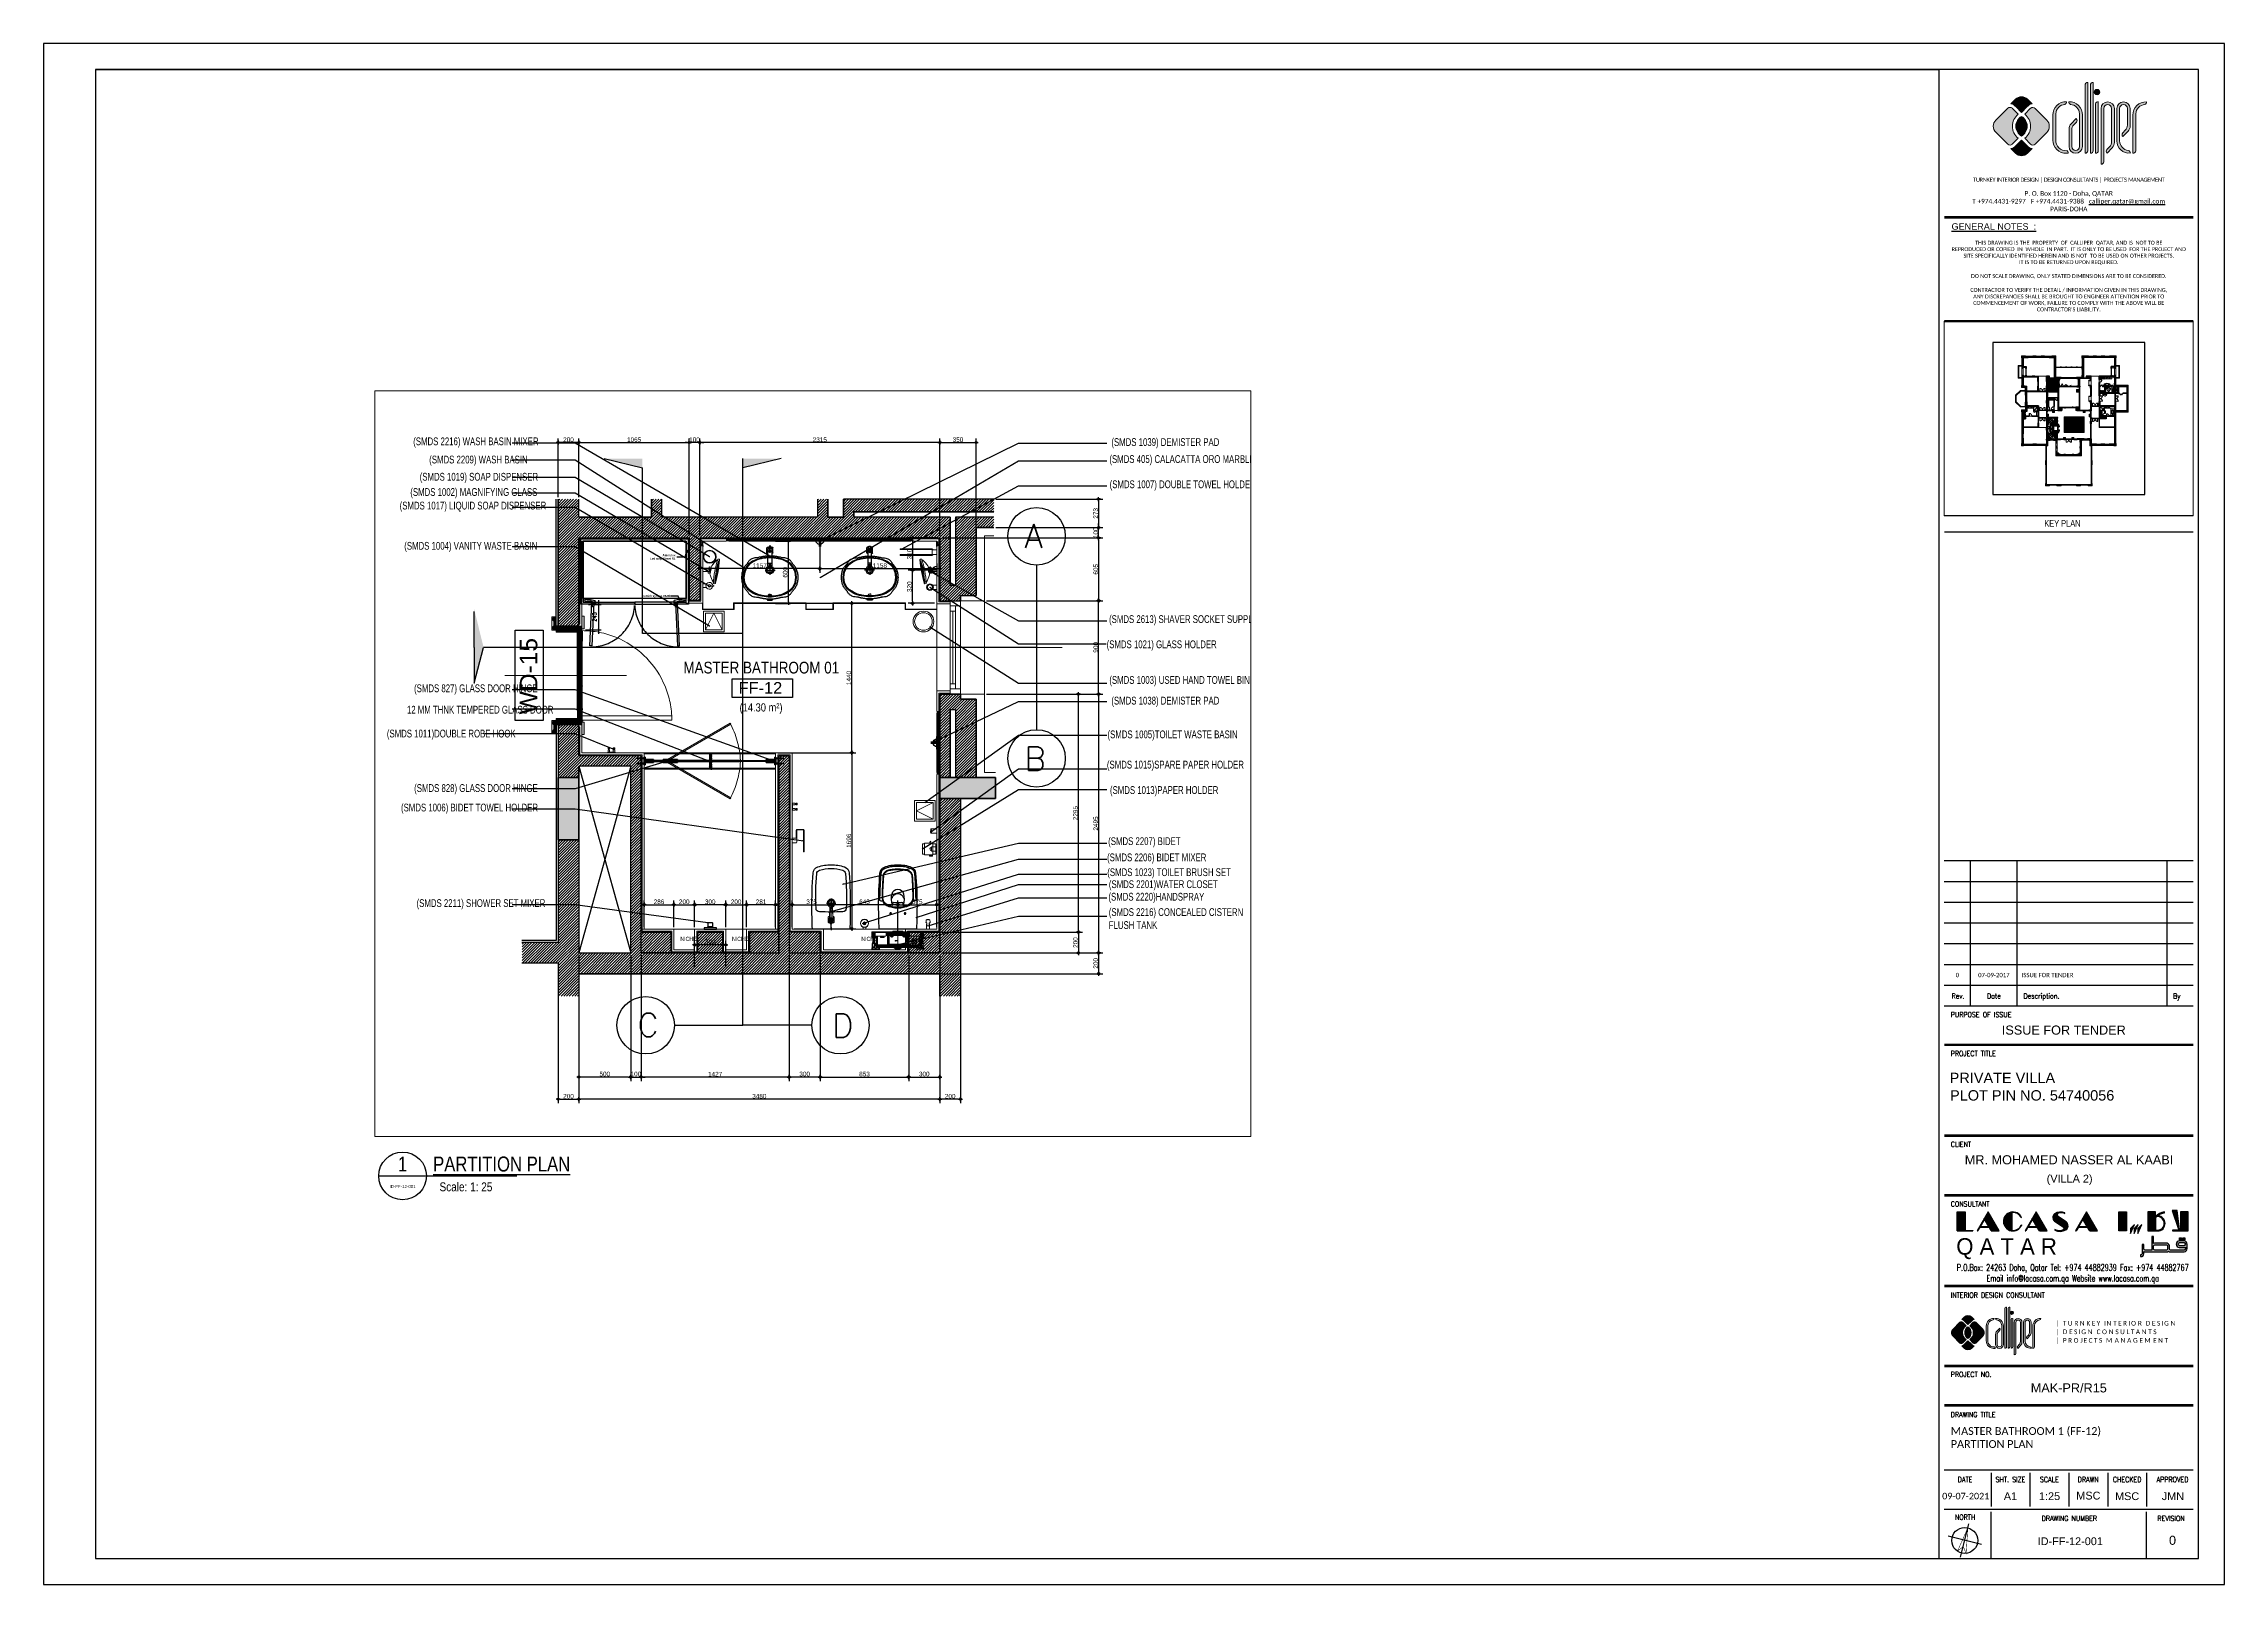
# Paper-space layout 'ID-FF-12-001' of a CAD drawing. Header units: inches, sheet in millimetres. Extents: x 117 to 958, y 88 to 682.
# The model-space entities are those that its viewports show. They can reach past a viewport. Long polylines and large blocks are cut down to what shows.
import ezdxf
from ezdxf.enums import TextEntityAlignment as Align

# ---------------------------------------------------------------- set-up
doc = ezdxf.new("R2010")
doc.units = ezdxf.units.IN
doc.header["$MEASUREMENT"] = 0
doc.set_wipeout_variables(frame=1)
for name, pattern in [('$0$DASHED', [0.75, 0.5, -0.25]), ('ACAD_ISO02W100', [15, 12, -3]), ('ACAD_ISO04W100', [30, 24, -3, 0, -3]), ('AM_DIN_F_W050', [6.25, 4.75, -1.5]), ('AM_DIN_G_W050', [13.75, 9.75, -1.5, 1, -1.5]), ('CENTER', [2, 1.25, -0.25, 0.25, -0.25]), ('CENTER2', [1.125, 0.75, -0.125, 0.125, -0.125]), ('CENTERX2', [4, 2.5, -0.5, 0.5, -0.5]), ('DASHDOT', [18.5, 12, -3, 0.5, -3]), ('DASHED2', [0.375, 0.25, -0.125]), ('DOT', [3.5, 0.5, -3]), ('HIDDEN', [0.375, 0.25, -0.125]), ('HIDDEN2', [0.1875, 0.125, -0.0625]), ('VERDECKT2', [0.1875, 0.125, -0.0625]), ('XREF-HOTEL GUEST RM_OPT-1$0$M-HIDDEN', [1.875, 1.25, -0.625]), ('XREF-HOTEL GUEST RM_OPT-1$0$M-PHANTOM', [12.5, 6.25, -1.25, 1.25, -1.25, 1.25, -1.25]), ('XREF-V-AXIS$0$DASHED', [0.75, 0.5, -0.25])]:
    doc.linetypes.add(name, pattern=pattern)
for name, color, linetype in [('0-CALLIPER_LOGO', 160, 'Continuous'), ('2', 1, 'Continuous'), ('48-TITLE', 7, 'Continuous'), ('8', 8, 'Continuous'), ('A-ANNO-ARRW', 1, 'Continuous'), ('A-DIMESNION-1', 7, 'Continuous'), ('A-WALL', 7, 'Continuous'), ('Calliper_wall_general plan', 8, 'Continuous'), ('CQ centerline', 8, 'Continuous'), ('CQ Floor plan label', 2, 'Continuous'), ('CQ marble hatch', 8, 'Continuous'), ('CQ Plaster', 1, 'Continuous'), ('CQ SANITARY WARES', 212, 'Continuous'), ('CQ Sheet text', 3, 'Continuous'), ('CQ SPOT DETAIL DIMENSION', 9, 'Continuous'), ('CQ text label', 3, 'Continuous'), ('CQ Wall plan', 3, 'Continuous'), ('CQ Wood plan', 23, 'Continuous'), ('CQ Wood Section', 60, 'Continuous'), ('CQ_callout', 34, 'Continuous'), ('DIM', 251, 'Continuous'), ('ELECTRICAL', 10, 'Continuous'), ('FURNITURE', 200, 'Continuous'), ('GLASS INT', 4, 'Continuous'), ('grab bar', 7, 'Continuous'), ('Layer1', 1, 'Continuous'), ('Layer3', 7, 'Continuous'), ('Layer5', 5, 'Continuous'), ('Layer7', 8, 'Continuous'), ('LIGHT', 130, 'Continuous'), ('MARBLE 2', 6, 'Continuous'), ('SANITARY', 252, 'Continuous'), ('SANITARY WARES', 212, 'Continuous'), ('sockets', 25, 'Continuous'), ('Stainless steel', 253, 'Continuous'), ('WIPEOUT', 2, 'Continuous'), ('WOOD', 23, 'Continuous'), ('Wood SECT', 1, 'Continuous'), ('xref grd floor$2$CQ Wall hatch_CHB', 8, 'Continuous'), ('XREF-TITLE$0$48-TITLE', 7, 'Continuous'), ('XREF-TITLE$0$LCQ-103-XREF-TITLE-A1$0$48-TITLE', 7, 'Continuous'), ('XREF-TITLE$0$LCQ-339-XREF-TITLE-A1-DC1$0$0745-A02P-01$0$1', 253, 'Continuous'), ('XREF-TITLE$0$LCQ-339-XREF-TITLE-A1-DC1$0$48-title', 7, 'Continuous'), ('XREF-TITLE$0$LCQ-339-XREF-TITLE-A1-DC1$0$LCQ-103-XREF-TITLE-A1$0$48-TITLE', 7, 'Continuous')]:
    doc.layers.add(name, color=color, linetype=linetype)
for name, color, linetype, lineweight in [('1', 1, 'Continuous', 50), ('A-ANNO-IDEN', 4, 'Continuous', 18), ('A-AREA-SHFT', 253, 'Continuous', 13), ('A-Dim-ID', 9, 'Continuous', 20), ('A-DOOR', 134, 'Continuous', 18), ('A-FLOR-FIXT', 114, 'Continuous', 9), ('A-FLOR-HIDN', 8, 'HIDDEN', 13), ('A-FLOR-HRAL', 4, 'Continuous', 18), ('A-FLOR-LEVL', 4, 'Continuous', 18), ('A-FLOR-STRS', 2, 'Continuous', 18), ('A-FLOR-TILE', 8, 'Continuous', 9), ('A-GLAZ', 134, 'Continuous', 18), ('A-SHAFT', 3, 'HIDDEN2', 18), ('A-WALL-HATCH', 252, 'Continuous', 20), ('A-WALL-PRHT', 4, 'Continuous', 18), ('A-WALL-TILE', 8, 'Continuous', 9), ('Beschlag', 5, 'Continuous', 35), ('CQ bathroom accessories', 8, 'Continuous', 0), ('CQ Glass', 4, 'Continuous', 0), ('CQ Hardware Accs.', 1, 'Continuous', 0), ('CQ lighting plan', 7, 'Continuous', 0), ('CQ Marble', 6, 'Continuous', 0), ('CQ Mirror-Glass', 4, 'Continuous', 0), ('CQ plan and elev dimension', 252, 'Continuous', 35), ('CQ wooh hatch', 8, 'HIDDEN', 18), ('Glass', 4, 'Continuous', 0), ('GRC', 41, 'Continuous', 0), ('Verdeckt', 250, 'VERDECKT2', 15), ('xref grd floor$0$A-WALL-TILE', 8, 'Continuous', 9), ('xref grd floor$0$XREF-V2-GF_COLS$0$A-COLS', 5, 'Continuous', 40), ('xref grd floor$0$XREF-V2-GF_COLS$0$A-COLS-PATT', 253, 'Continuous', 20), ('XREF-V2-FF_COLS$0$A-COLS', 8, 'Continuous', 40), ('XREF-V2-FF_COLS$0$A-COLS-PATT', 253, 'Continuous', 20), ('XREF-V2-FF_COLS$0$A-EQPM', 8, 'Continuous', 18)]:
    doc.layers.add(name, color=color, linetype=linetype, lineweight=lineweight)
doc.layers.add('MV', color=1, linetype='Continuous', plot=False)
doc.styles.add('9999-DIM-SPC', font='simplex.shx', dxfattribs={"width": 0.75})
doc.styles.add('ARIAL', font='arial.ttf')
doc.styles.add('ARIAL-REG', font='arial.ttf', dxfattribs={"height": 50})
doc.styles.add('cb', font='cityb___.ttf')
doc.styles.add('DIM 50', font='romans.shx', dxfattribs={"width": 0.75, "height": 100})
doc.styles.add('ST9', font='romans.shx', dxfattribs={"width": 0.8})
doc.styles.get("Standard").update_dxf_attribs({"font": 'arial.ttf'})
doc.styles.add('STYL-CONCEPT', font='romans.shx')
doc.styles.add('TITLE', font='arial.ttf')
doc.styles.add('XREF-TITLE$0$LCQ-103-XREF-TITLE-A1$0$TITLE', font='arial.ttf')
doc.styles.add('XREF-TITLE$0$LCQ-339-XREF-TITLE-A1-DC1$0$0745-A02P-01$0$ARIALN', font='ARIALN.TTF', dxfattribs={"width": 0.9})
doc.styles.add('XREF-TITLE$0$LCQ-339-XREF-TITLE-A1-DC1$0$LCQ-103-XREF-TITLE-A1$0$logo', font='AIGDT___.TTF')
doc.styles.add('XREF-TITLE$0$LCQ-339-XREF-TITLE-A1-DC1$0$LCQ-103-XREF-TITLE-A1$0$ROMANS', font='ROMANS.shx')
doc.styles.add('XREF-TITLE$0$LCQ-339-XREF-TITLE-A1-DC1$0$LCQ-103-XREF-TITLE-A1$0$TITLE', font='arial.ttf')
doc.styles.add('XREF-TITLE$0$LCQ-339-XREF-TITLE-A1-DC1$0$LCQ-103-XREF-TITLE-A1$0$TITLE2', font='ROMANS.shx', dxfattribs={"width": 0.8})
doc.styles.add('XREF-TITLE$0$LCQ-339-XREF-TITLE-A1-DC1$0$LCQ-105-XREF-TITLE-A1$0$TITLE', font='arial.ttf')
doc.dimstyles.new('0100-D-SPC', dxfattribs={"dimscale": 100, "dimtxt": 2, "dimasz": 2, "dimexe": 1, "dimexo": 2, "dimgap": 1, "dimtad": 1, "dimrnd": 0.05, "dimzin": 1, "dimdsep": 46, "dimtxsty": '9999-DIM-SPC', "dimblk": 'OBLIQUE', "dimcen": 2, "dimdle": 1, "dimclrd": 256, "dimclre": 252, "dimclrt": 256, "dimazin": 2, "dimtfac": 1, "dimtofl": 0, "dimtmove": 0, "dimatfit": 3, "dimfxl": 0.1, "dimtolj": 1, "dimtzin": 0, "dimlwd": 0, "dimlwe": 0, "dimarcsym": 0})
doc.dimstyles.new('chester 10', dxfattribs={"dimscale": 0.1, "dimtxt": 150, "dimasz": 50, "dimexe": 100, "dimexo": 20, "dimgap": 80, "dimtad": 1, "dimdec": 0, "dimzin": 0, "dimdsep": 46, "dimtxsty": 'Standard', "dimblk": 'DOT', "dimcen": 100, "dimclrd": 1, "dimclre": 1, "dimclrt": 3, "dimadec": 0, "dimazin": 0, "dimtfac": 1, "dimtdec": 0, "dimtofl": 0, "dimtmove": 0, "dimatfit": 3, "dimfxl": 1, "dimtolj": 1, "dimtzin": 0, "dimlwd": -1, "dimarcsym": 0})
doc.dimstyles.new('CQ Anno', dxfattribs={"dimscale": 40, "dimtxt": 2.2, "dimasz": 0.75, "dimexe": 1, "dimexo": 0.5, "dimgap": 0.5, "dimtad": 1, "dimrnd": 1, "dimdsep": 46, "dimtxsty": 'Standard', "dimblk": 'x-04-bw-gf-dim-50$0$DIM12', "dimcen": 0.0025, "dimdle": 0.5, "dimclrd": 8, "dimclre": 8, "dimclrt": 2, "dimazin": 2, "dimtfac": 1, "dimtix": 1, "dimtmove": 1, "dimatfit": 0, "dimfxl": 50, "dimtolj": 1, "dimtzin": 0, "dimlwd": -1, "dimarcsym": 1})
doc.dimstyles.new('DIM-20', dxfattribs={"dimscale": 1000, "dimtxt": 0.044, "dimasz": 0.035, "dimexe": 0.022, "dimexo": 0.022, "dimgap": 0.022, "dimtad": 1, "dimdec": 0, "dimzin": 0, "dimdsep": 46, "dimtxsty": 'ST9', "dimblk1": 'ARCHTICK', "dimblk2": 'ARCHTICK', "dimsah": 1, "dimcen": 0.088, "dimdle": 0.04, "dimclrd": 256, "dimclre": 256, "dimclrt": 3, "dimadec": 0, "dimazin": 0, "dimtfac": 1, "dimtdec": 0, "dimtix": 1, "dimtofl": 0, "dimtmove": 1, "dimatfit": 3, "dimldrblk": 'CLOSED', "dimfxl": 1, "dimtolj": 1, "dimtzin": 0, "dimarcsym": 0})
doc.dimstyles.get("Standard").update_dxf_attribs({"dimtxt": 0.18, "dimasz": 0.18, "dimexe": 0.18, "dimexo": 0.0625, "dimgap": 0.09, "dimtad": 0, "dimtih": 1, "dimtoh": 1, "dimdec": 4, "dimzin": 0, "dimdsep": 46, "dimtxsty": 'Standard', "dimcen": 0.09, "dimadec": 0, "dimazin": 0, "dimtfac": 1, "dimtdec": 4, "dimtofl": 0, "dimtmove": 0, "dimatfit": 3, "dimfxl": 1, "dimtolj": 1, "dimtzin": 0, "dimarcsym": 0})
pattern_1 = [(45, (86288.18, -41897.041), (-13.258252, 13.258252), [])]
pattern_2 = [(45, (0, 0), (-13.25825215, 13.25825215), [])]
pattern_3 = [(135, (-77754.781, -1996.682), (4.242640687, 4.242640687), [10, -2]), (135, (-77751.9524, -1996.682), (4.242640687, 4.242640687), [6, -1.5, 3, -1.5]), (135, (-77748.417, -1997.389), (4.242640687, 4.242640687), [10, -2])]
pattern_4 = [(135, (-601.4316, 1654.5449), (-1.767766953, -1.767766953), [])]
pattern_5 = [(135, (-597.4316, 1654.5449), (-1.767766953, -1.767766953), [])]
pattern_6 = [(135, (-571.7703, 1654.5449), (-1.767766953, -1.767766953), [])]
pattern_7 = [(135, (-790.093, 1654.5449), (-1.767766953, -1.767766953), [])]

# ---------------------------------------------------------------- blocks, each defined once
blk = doc.blocks.new('dwgtit')
at = {"linetype": 'Continuous', "ltscale": 2}
blk.add_line((-8, 0), (38.23, 0), dxfattribs=at)
blk.add_circle((0, 0), 8, dxfattribs=at)
at = {"linetype": 'Continuous', "ltscale": 2, "style": 'ARIAL', "width": 0.8}
for tag, height, p in [('DTN0', 5, (0, 3.99)), ('DTRFNO', 3, (0, -3.56))]:
    blk.add_attdef(tag, text='', height=height, dxfattribs=at).set_placement(p, align=Align.MIDDLE_CENTER)
for tag, p, height in [('DTNL1', (19.8, 1.48), 5), ('DTNL2', (20.36, -5.16), 3), ('DTSC', (63.36, -5.21), 3)]:
    blk.add_attdef(tag, p, '', height=height, dxfattribs=at)
blk = doc.blocks.new('XREF-TITLE$0$NORTH-NEW')
at = {"layer": 'XREF-TITLE$0$48-TITLE', "color": 4}
for p, q in [((0.66, 0), (-0.66, 0)), ((0, -0.66), (0, 0.66))]:
    blk.add_line(p, q, dxfattribs=at)
at = {"layer": 'XREF-TITLE$0$48-TITLE', "const_width": 0.02}
blk.add_lwpolyline([(0, 0.5), (0.171, -0.47), (0, -0.24), (-0.171, -0.47)], close=True, dxfattribs=at)
at = {"layer": 'XREF-TITLE$0$48-TITLE', "color": 4}
blk.add_circle((0, 0), 0.5, dxfattribs=at)
blk = doc.blocks.new('new logo')
at = {"layer": 'Calliper_wall_general plan', "true_color": 0x0f0f00}
for points in [[(1952.71, -407.57), (1952.29, -407.57, 0.24842), (1951.64, -408.22), (1951.64, -434.83, 0.435048), (1952.71, -433.93)], [(1954.8, -407.57), (1954.38, -407.57, 0.24842), (1953.73, -408.22), (1953.73, -434.83, 0.435048), (1954.8, -433.93)], [(1955.21, -411.29, 1), (1957.29, -411.29, 1)], [(1925.89, -419.85), (1923.59, -417.55, 0.414214), (1921.8, -417.55), (1917.23, -422.12, 0.198912), (1916.26, -424.46, 0.198912), (1917.23, -426.8), (1921.8, -431.37, 0.414214), (1923.59, -431.37), (1925.89, -429.08, -0.234542), (1923.6, -424.46, -0.234542)], [(1927.13, -419.11), (1925.02, -417, 0.18449), (1923.03, -415.83), (1924.79, -414.07, -0.414214), (1929.47, -414.07), (1931.23, -415.83, 0.18449), (1929.24, -417)], [(1932.39, -417.57), (1936.88, -422.06, -0.203601), (1937.85, -424.46, -0.203601), (1936.88, -426.86), (1932.39, -431.35, -0.414214), (1930.6, -431.35), (1928.37, -429.08, 0.234542), (1930.66, -424.46, 0.234542), (1928.37, -419.85), (1930.66, -417.55, -0.419864)], [(1943.87, -416.02, 0.39335), (1944.47, -415.03, 0.420626), (1939.27, -419.92), (1939.27, -429.97, 0.396545), (1944.06, -434.87), (1945.16, -434.87, 0.39335), (1944.56, -433.87, -0.460596), (1940.34, -429.75), (1940.34, -419.63, -0.368996)], [(1945.45, -432.27), (1945.45, -425.58, -0.190781), (1946.26, -423.52), (1948.23, -421.43), (1948.27, -421.47, -0.400313), (1948.28, -422.85), (1947.33, -423.86, 0.190781), (1946.52, -425.92), (1946.52, -432.27, 1), (1949.53, -432.27), (1949.53, -419.64, 0.370056), (1946.01, -416.02, -0.39335), (1945.4, -415.03, -0.426354), (1950.61, -420.02), (1950.61, -432.27, -1)], [(1956.75, -414.98, 0.34993), (1955.68, -415.7), (1955.68, -434.83, 0.435048), (1956.75, -433.93)], [(1958.86, -417.61, -1), (1961.86, -417.61), (1961.86, -430.35, -0.190781), (1961.04, -432.4), (1960.09, -433.41, 0.400313), (1960.11, -434.79), (1960.15, -434.84), (1962.12, -432.75, 0.190781), (1962.93, -430.69), (1962.93, -417.61, 1), (1957.79, -417.61), (1957.79, -439.05, 0.435048), (1958.86, -438.16)], [(1964.98, -417.61, -1), (1967.97, -417.61), (1967.97, -423.98, -0.190781), (1967.16, -426.03), (1966.21, -427.04, 0.400313), (1966.22, -428.42), (1966.26, -428.47), (1968.23, -426.38, 0.190781), (1969.04, -424.32), (1969.04, -417.61, 1), (1963.91, -417.61), (1963.91, -430.09, 0.446482), (1969.13, -434.77, 0.352056), (1968.33, -433.83, -0.371733), (1964.98, -430.09)], [(1974.71, -416.05, 0.39335), (1975.31, -415.05, 0.426354), (1970.11, -420.05), (1970.11, -434.85, 0.435048), (1971.18, -433.96), (1971.18, -419.65, -0.368996)], [(1927.13, -429.81), (1925.02, -431.92, -0.18449), (1923.03, -433.09), (1924.79, -434.85, 0.414214), (1929.47, -434.85), (1931.23, -433.09, -0.18449), (1929.24, -431.92)]]:
    blk.add_hatch(color=28, dxfattribs=at).paths.add_polyline_path(points)
at = {"layer": 'Calliper_wall_general plan'}
blk.add_hatch(color=2, dxfattribs=at).paths.add_polyline_path([(1927.13, -420.66, 0.264516), (1924.96, -424.46, 0.264516), (1927.13, -428.27, 0.264516), (1929.29, -424.46, 0.264516)])
at = {"layer": '0-CALLIPER_LOGO', "color": 170, "lineweight": 0}
for p, q in [((1951.64, -408.22), (1951.64, -434.83)), ((1952.29, -407.57), (1952.71, -407.57)), ((1952.71, -407.57), (1952.71, -433.93)), ((1953.73, -408.22), (1953.73, -434.83)), ((1954.38, -407.57), (1954.8, -407.57)), ((1954.8, -407.57), (1954.8, -433.93)), ((1921.8, -417.55), (1917.23, -422.12)), ((1924.79, -414.07), (1923.03, -415.83)), ((1923.59, -417.55), (1925.89, -419.85)), ((1925.02, -417), (1927.13, -419.11)), ((1929.24, -417), (1927.13, -419.11)), ((1930.66, -417.55), (1928.37, -419.85)), ((1929.47, -414.07), (1931.23, -415.83)), ((1932.39, -417.57), (1936.88, -422.06)), ((1939.27, -419.92), (1939.27, -429.97)), ((1940.34, -419.63), (1940.34, -430.27)), ((1949.53, -419.63), (1949.53, -432.27)), ((1949.53, -419.63), (1949.53, -430.27)), ((1950.61, -419.92), (1950.61, -429.97)), ((1950.61, -420.02), (1950.61, -432.27)), ((1955.68, -415.7), (1955.68, -434.83)), ((1956.75, -414.98), (1956.75, -433.93)), ((1957.79, -417.61), (1957.79, -439.05)), ((1958.86, -417.61), (1958.86, -438.16)), ((1958.86, -417.61), (1958.86, -438.16)), ((1961.86, -417.61), (1961.86, -430.35)), ((1962.93, -417.61), (1962.93, -430.69)), ((1963.91, -417.61), (1963.91, -430.09)), ((1964.98, -417.61), (1964.98, -430.09)), ((1967.97, -417.61), (1967.97, -423.98)), ((1969.04, -417.61), (1969.04, -424.32)), ((1970.11, -420.05), (1970.11, -434.85)), ((1971.18, -419.65), (1971.18, -433.96)), ((1921.8, -431.37), (1917.23, -426.8)), ((1932.39, -431.35), (1936.88, -426.86)), ((1945.45, -425.58), (1945.45, -432.27)), ((1946.26, -423.52), (1948.23, -421.43)), ((1946.52, -425.92), (1946.52, -432.27)), ((1947.33, -423.86), (1948.28, -422.85)), ((1948.27, -421.47), (1948.23, -421.43)), ((1967.16, -426.03), (1966.21, -427.04)), ((1966.22, -428.42), (1966.26, -428.47)), ((1968.23, -426.38), (1966.26, -428.47)), ((1924.79, -434.85), (1923.03, -433.09)), ((1923.59, -431.37), (1925.89, -429.08)), ((1925.02, -431.92), (1927.13, -429.81)), ((1929.24, -431.92), (1927.13, -429.81)), ((1930.6, -431.35), (1928.37, -429.08)), ((1929.47, -434.85), (1931.23, -433.09)), ((1944.06, -434.87), (1945.16, -434.87)), ((1945.16, -434.87), (1944.78, -434.87)), ((1961.04, -432.4), (1960.09, -433.41)), ((1960.11, -434.79), (1960.15, -434.84)), ((1962.12, -432.75), (1960.15, -434.84))]:
    blk.add_line(p, q, dxfattribs=at)
blk.add_circle((1956.25, -411.29), 1.04, dxfattribs=at)
for centre, radius, start, end in [((1952.59, -408.52), 0.995, 107.09802, 162.90198), ((1954.68, -408.52), 0.995, 107.09802, 162.90198), ((1922.7, -418.45), 1.27, 45, 135), ((1922.49, -419.02), 3.24, 38.5975, 80.40939), ((1929.39, -424.46), 5.79, 127.20123, 180), ((1927.13, -416.41), 3.31, 45, 135), ((1924.86, -424.46), 5.79, 0, 52.79877), ((1931.77, -419.02), 3.24, 99.59061, 141.4025), ((1931.52, -418.41), 1.21, 43.89688, 134.91049), ((1944.27, -420.02), 5, 87.63536, 181.11311), ((1944.21, -419.89), 3.88, 95.14451, 176.15988), ((1943.63, -415.2), 0.856, 285.67905, 11.56774), ((1946.24, -415.2), 0.856, 168.43226, 254.32095), ((1945.61, -420.02), 5, 358.88689, 92.36464), ((1945.66, -419.89), 3.88, 3.84012, 84.85549), ((1956.66, -416.02), 1.04, 85.20492, 162.35088), ((1960.36, -417.61), 2.57, 0, 180), ((1960.36, -417.61), 1.5, 0, 180), ((1966.47, -417.61), 2.57, 0, 180), ((1966.47, -417.61), 1.5, 0, 180), ((1975.11, -420.05), 5, 87.63536, 181.11311), ((1975.05, -419.91), 3.88, 95.14451, 176.15988), ((1974.48, -415.22), 0.856, 285.67905, 11.56774), ((1919.57, -424.46), 3.31, 135, 180), ((1919.57, -424.46), 3.31, 180, 225), ((1929.39, -424.46), 5.79, 180, 232.79877), ((1929.39, -424.46), 4.43, 120.73466, 180), ((1929.39, -424.46), 4.43, 180, 239.26534), ((1924.86, -424.46), 4.43, 0, 59.26534), ((1924.86, -424.46), 4.43, 300.73466, 0), ((1924.86, -424.46), 5.79, 307.20123, 0), ((1934.54, -424.4), 3.31, 358.96726, 45), ((1934.54, -424.52), 3.31, 315, 1.03274), ((1948.45, -425.58), 3, 136.79532, 180), ((1949.52, -425.92), 3, 136.79532, 180), ((1947.55, -422.17), 1, 316.79532, 44.06271), ((1966.94, -427.73), 1, 136.79532, 224.06271), ((1964.97, -423.98), 3, 316.79532, 0), ((1966.04, -424.32), 3, 316.79532, 0), ((1922.7, -430.47), 1.27, 225, 315), ((1922.49, -429.9), 3.24, 279.59061, 321.4025), ((1927.13, -432.51), 3.31, 225, 315), ((1931.77, -429.9), 3.24, 218.5975, 260.40939), ((1931.49, -430.45), 1.27, 225, 315), ((1944.27, -429.87), 5, 178.88689, 272.36464), ((1944.21, -430.01), 3.88, 176.89042, 275.07933), ((1944.32, -434.69), 0.856, 348.43226, 74.32095), ((1948.03, -432.27), 2.58, 180, 0), ((1948.03, -432.27), 1.51, 180, 0), ((1951.76, -433.88), 0.954, 262.72577, 356.77123), ((1953.85, -433.88), 0.954, 262.72577, 356.77123), ((1955.8, -433.88), 0.954, 262.72577, 356.77123), ((1960.82, -434.1), 1, 136.79532, 224.06271), ((1958.86, -430.35), 3, 316.79532, 0), ((1959.93, -430.69), 3, 316.79532, 0), ((1968.61, -430.09), 4.71, 180, 276.23953), ((1968.82, -430.02), 3.84, 181.13958, 262.70661), ((1968.14, -434.8), 0.986, 1.21558, 78.79531), ((1970.23, -433.9), 0.954, 262.72577, 356.77123), ((1957.91, -438.11), 0.954, 262.72577, 356.77123)]:
    blk.add_arc(centre, radius, start, end, dxfattribs=at)
blk = doc.blocks.new('XREF-TITLE')
at = {"layer": 'XREF-TITLE$0$LCQ-339-XREF-TITLE-A1-DC1$0$LCQ-103-XREF-TITLE-A1$0$48-TITLE'}
for points in [[(737.99, 136.24), (743.95, 136.24), (743.95, 136.42), (740.99, 136.42), (740.99, 143.62), (737.99, 143.62)], [(762.85, 138.5), (762.68, 138.57, -0.335261), (759.05, 136.45), (759.05, 143.37, -0.325117), (762.63, 141.37), (762.8, 141.45, 4.760585)], [(777.17, 141.61, -0.804125), (777.52, 143.38, -0.139753), (779.53, 142.99), (779.53, 143.2, 0.267149), (775.48, 142.84, 0.158415), (774.87, 141.76, 0.260991), (775.45, 140), (778.6, 137.99, -0.726518), (778.43, 136.43, -0.039912), (777.84, 136.34, -0.15573), (775.63, 136.83), (775.63, 136.61, 0.252462), (779.85, 136.67, 0.244258), (780.71, 138.16, 0.2096), (780.02, 139.78)], [(803.29, 136.24), (803.29, 143.58), (800.3, 143.58), (800.3, 136.24)], [(827.06, 143.58), (824.07, 143.58), (824.07, 136.62), (820.95, 136.62), (820.95, 136.24), (824.07, 136.24), (827.06, 136.24)], [(806.33, 138.73), (804.77, 137.23), (804.77, 135.24)], [(807.73, 138.73), (806.17, 137.23), (806.17, 135.24)], [(807.56, 135.24), (809.12, 138.73), (807.56, 137.23)]]:
    blk.add_hatch(color=10, dxfattribs=at).paths.add_polyline_path(points)
at = {"layer": 'XREF-TITLE$0$LCQ-339-XREF-TITLE-A1-DC1$0$LCQ-103-XREF-TITLE-A1$0$48-TITLE', "true_color": 0x666666}
h = blk.add_hatch(color=251, dxfattribs=at)
h.paths.add_polyline_path([(749.86, 143.58), (745.62, 136.24), (745.84, 136.24), (746.7, 137.74), (750.24, 137.74), (751.1, 136.24), (754.1, 136.24)])
h.paths.add_polyline_path([(750.13, 137.92), (746.81, 137.92), (748.47, 140.8)], flags=16)
at = {"layer": 'XREF-TITLE$0$LCQ-339-XREF-TITLE-A1-DC1$0$LCQ-103-XREF-TITLE-A1$0$48-TITLE'}
h = blk.add_hatch(color=10, dxfattribs=at)
h.paths.add_polyline_path([(768.43, 143.58), (764.19, 136.24), (764.4, 136.24), (765.26, 137.74), (768.8, 137.74), (769.67, 136.24), (772.67, 136.24)])
h.paths.add_polyline_path([(768.69, 137.92), (765.37, 137.92), (767.03, 140.8)], flags=16)
h = blk.add_hatch(color=10, dxfattribs=at)
h.paths.add_polyline_path([(787.86, 143.58), (783.62, 136.24), (783.83, 136.24), (784.69, 137.74), (788.23, 137.74), (789.1, 136.24), (792.1, 136.24)])
h.paths.add_polyline_path([(788.13, 137.92), (784.8, 137.92), (786.46, 140.8)], flags=16)
h = blk.add_hatch(color=10, dxfattribs=at)
edge = h.paths.add_edge_path()
edge.add_arc((815.14, 139.2), 2.99, 359.14035, 446.42733)
edge.add_arc((818.37, 138.45), 4.82, 95.54957, 129.21891, ccw=False)
edge.add_line((817.9, 143.24), (817.9, 143.59))
edge.add_arc((818.37, 138.45), 5.16, 95.18045, 139.21268)
edge.add_line((814.46, 141.82), (814.46, 143.58))
edge.add_line((814.46, 143.58), (811.47, 143.58))
edge.add_line((811.47, 143.58), (811.47, 136.24))
edge.add_line((811.47, 136.24), (814.46, 136.24))
edge.add_line((814.46, 136.24), (815.32, 136.24))
edge.add_arc((815.3, 139.06), 2.82, 270.25504, 361.90034)
edge = h.paths.add_edge_path(flags=16)
edge.add_arc((818.37, 138.45), 4.82, 135.2947, 144.18627)
edge.add_line((814.46, 141.27), (814.46, 136.58))
edge.add_line((814.46, 136.58), (815.32, 136.58))
edge.add_arc((815.3, 139.06), 2.48, 270.27207, 362.09049)
edge.add_arc((815.14, 139.2), 2.64, 358.96144, 454.15748)
at = {"layer": 'XREF-TITLE$0$LCQ-339-XREF-TITLE-A1-DC1$0$LCQ-103-XREF-TITLE-A1$0$48-TITLE', "true_color": 0x666666}
for points in [[(822.82, 144.18), (820.92, 144.18), (823.28, 136.91), (823.74, 136.91)], [(823.73, 133.58), (824.51, 133.58), (824.51, 132.82), (823.73, 132.82)], [(824.97, 133.58), (825.76, 133.58), (825.76, 132.82), (824.97, 132.82)]]:
    blk.add_hatch(color=251, dxfattribs=at).paths.add_polyline_path(points)
h = blk.add_hatch(color=251, dxfattribs=at)
edge = h.paths.add_edge_path()
edge.add_arc((818.62, 130.36), 1.22, 13.66992, 93.2541)
edge.add_line((818.56, 131.57), (815.54, 131.57))
edge.add_line((815.54, 131.57), (814.29, 131.57))
edge.add_arc((814.22, 130.36), 1.22, 86.7459, 114.20503)
edge.add_line((813.72, 131.47), (813.72, 134.17))
edge.add_line((813.72, 134.17), (813.04, 134.17))
edge.add_line((813.04, 134.17), (813.04, 128.84))
edge.add_line((813.04, 128.84), (810.47, 128.84))
edge.add_arc((810.56, 129.52), 0.678, 203.9089, 262.68549, ccw=False)
edge.add_line((809.94, 129.24), (809.94, 131.05))
edge.add_line((809.94, 131.05), (809.25, 131.05))
edge.add_line((809.25, 131.05), (809.25, 127.43))
edge.add_arc((808.87, 127.43), 0.386, 306.42867, 360, ccw=False)
edge.add_arc((808.78, 127.55), 0.534, 251.27183, 306.42867, ccw=False)
edge.add_line((808.61, 127.04), (808.61, 126.36))
edge.add_line((808.61, 126.36), (809.04, 126.36))
edge.add_arc((808.78, 127.55), 1.22, 282.36976, 306.42867)
edge.add_arc((808.87, 127.43), 1.07, 306.42867, 360)
edge.add_line((809.94, 127.43), (809.94, 128.3))
edge.add_arc((810.56, 129.52), 1.36, 242.93866, 264.84181)
edge.add_line((810.43, 128.16), (818.56, 128.16))
edge.add_arc((818.62, 129.38), 1.22, 266.7459, 313.6965)
edge.add_arc((820.31, 129.38), 1.22, 226.3035, 273.2541)
edge.add_line((820.38, 128.16), (825.51, 128.16))
edge.add_arc((825.28, 129.53), 1.39, 279.23186, 356.89361)
edge.add_line((826.67, 129.45), (826.67, 131.16))
edge.add_arc((825.28, 131.09), 1.39, 3.10639, 80.76814)
edge.add_line((825.51, 132.46), (823.62, 132.46))
edge.add_arc((823.84, 131.09), 1.39, 99.23186, 176.89361)
edge.add_arc((823.84, 131.24), 1.39, 183.10639, 260.76814)
edge.add_line((823.62, 129.87), (825.51, 129.87))
edge.add_arc((825.28, 131.24), 1.39, 279.23186, 300.31567)
edge.add_line((825.98, 130.04), (825.98, 129.47))
edge.add_arc((825.28, 129.53), 0.702, 282.98897, 355.63351, ccw=False)
edge.add_line((825.44, 128.84), (820.26, 128.84))
edge.add_arc((820.31, 129.38), 0.534, 200.71105, 265.08407, ccw=False)
edge.add_line((819.81, 129.19), (819.81, 130.64))
edge = h.paths.add_edge_path(flags=16)
edge.add_arc((823.84, 131.09), 0.702, 102.98897, 173.85495, ccw=False)
edge.add_line((823.68, 131.77), (825.44, 131.77))
edge.add_arc((825.28, 131.09), 0.702, 6.14505, 77.01103, ccw=False)
edge.add_arc((825.28, 131.24), 0.702, 282.98897, 353.85495, ccw=False)
edge.add_line((825.44, 130.55), (823.68, 130.55))
edge.add_arc((823.84, 131.24), 0.702, 186.14505, 257.01103, ccw=False)
edge = h.paths.add_edge_path(flags=16)
edge.add_arc((818.62, 129.38), 0.534, 274.91593, 339.28895, ccw=False)
edge.add_line((818.67, 128.84), (816.47, 128.84))
edge.add_line((816.47, 128.84), (814.18, 128.84))
edge.add_arc((814.22, 129.38), 0.534, 200.71105, 265.08407, ccw=False)
edge.add_line((813.72, 129.19), (813.72, 130.55))
edge.add_arc((814.22, 130.36), 0.534, 94.91593, 159.28895, ccw=False)
edge.add_line((814.18, 130.89), (816.59, 130.89))
edge.add_line((816.59, 130.89), (818.67, 130.89))
edge.add_arc((818.62, 130.36), 0.534, 20.71105, 85.08407, ccw=False)
edge.add_line((819.12, 130.55), (819.12, 129.19))
for points in [[(0, 0), (841, 0), (841, 594), (0, 594)], [(20, 10), (831, 10), (831, 584), (20, 584)]]:
    blk.add_lwpolyline(points, close=True)
at = {"layer": 'XREF-TITLE$0$LCQ-339-XREF-TITLE-A1-DC1$0$48-title', "const_width": 0.5}
for points in [[(733, 412), (829, 412)], [(733, 405.67), (829, 405.67)]]:
    blk.add_lwpolyline(points, dxfattribs=at)
at = {"layer": 'XREF-TITLE$0$LCQ-339-XREF-TITLE-A1-DC1$0$LCQ-103-XREF-TITLE-A1$0$48-TITLE'}
for p, q in [((731, 10), (731, 584)), ((733, 231.02), (829, 231.02)), ((743, 231.02), (743, 223.02)), ((761, 231.02), (761, 223.02)), ((818.87, 231.02), (818.87, 223.02)), ((733, 223.02), (829, 223.02)), ((829, 44), (733, 44)), ((751, 43), (751, 30)), ((766, 43), (766, 30)), ((781, 43), (781, 30)), ((796, 43), (796, 30)), ((811, 43), (811, 30)), ((733, 29), (829, 29)), ((751, 10), (751, 28)), ((811, 10), (811, 28))]:
    blk.add_line(p, q, dxfattribs=at)
at = {"layer": 'XREF-TITLE$0$LCQ-339-XREF-TITLE-A1-DC1$0$LCQ-103-XREF-TITLE-A1$0$48-TITLE', "color": 4}
for p, q in [((733, 279.02), (829, 279.02)), ((743, 279.02), (743, 231.02)), ((761, 279.02), (761, 231.02)), ((818.87, 279.02), (818.87, 231.02)), ((733, 271.02), (829, 271.02)), ((733, 263.02), (829, 263.02)), ((733, 255.02), (829, 255.02)), ((733, 247.02), (829, 247.02)), ((733, 239.02), (829, 239.02))]:
    blk.add_line(p, q, dxfattribs=at)
at = {"layer": 'XREF-TITLE$0$LCQ-339-XREF-TITLE-A1-DC1$0$LCQ-103-XREF-TITLE-A1$0$48-TITLE', "color": 10}
for p, q in [((737.99, 136.24), (737.99, 143.62)), ((737.99, 143.62), (740.99, 143.62)), ((740.99, 143.62), (740.99, 136.42)), ((758.93, 136.24), (758.93, 143.62)), ((759.05, 143.37), (759.05, 136.45)), ((768.43, 143.58), (764.19, 136.24)), ((772.67, 136.24), (768.43, 143.58)), ((787.86, 143.58), (783.62, 136.24)), ((792.1, 136.24), (787.86, 143.58)), ((737.99, 136.24), (743.95, 136.24)), ((740.99, 136.42), (743.95, 136.42)), ((743.95, 136.42), (743.95, 136.24)), ((762.63, 141.37), (762.8, 141.45)), ((762.68, 138.57), (762.85, 138.5)), ((764.19, 136.24), (764.4, 136.24)), ((765.26, 137.74), (764.4, 136.24)), ((765.26, 137.74), (768.8, 137.74)), ((767.03, 140.8), (765.37, 137.92)), ((765.37, 137.92), (768.69, 137.92)), ((766.93, 140.99), (766.92, 141)), ((768.69, 137.92), (767.03, 140.8)), ((769.67, 136.24), (768.8, 137.74)), ((769.67, 136.24), (772.67, 136.24)), ((783.62, 136.24), (783.83, 136.24)), ((784.69, 137.74), (783.83, 136.24)), ((784.69, 137.74), (788.23, 137.74)), ((786.46, 140.8), (784.8, 137.92)), ((784.8, 137.92), (788.13, 137.92)), ((786.36, 140.99), (786.35, 141)), ((788.13, 137.92), (786.46, 140.8)), ((789.1, 136.24), (788.23, 137.74)), ((789.1, 136.24), (792.1, 136.24))]:
    blk.add_line(p, q, dxfattribs=at)
at = {"layer": 'XREF-TITLE$0$LCQ-339-XREF-TITLE-A1-DC1$0$LCQ-103-XREF-TITLE-A1$0$48-TITLE', "color": 251, "true_color": 0x666666}
for p, q in [((749.86, 143.58), (745.62, 136.24)), ((754.1, 136.24), (749.86, 143.58)), ((745.62, 136.24), (745.84, 136.24)), ((746.7, 137.74), (745.84, 136.24)), ((746.7, 137.74), (750.24, 137.74)), ((748.47, 140.8), (746.81, 137.92)), ((746.81, 137.92), (750.13, 137.92)), ((748.36, 140.99), (748.36, 141)), ((750.13, 137.92), (748.47, 140.8)), ((751.1, 136.24), (750.24, 137.74)), ((751.1, 136.24), (754.1, 136.24))]:
    blk.add_line(p, q, dxfattribs=at)
at = {"layer": 'XREF-TITLE$0$LCQ-339-XREF-TITLE-A1-DC1$0$LCQ-103-XREF-TITLE-A1$0$48-TITLE', "const_width": 1, "elevation": 0}
blk.add_lwpolyline([(733, 527), (829, 527)], dxfattribs=at)
at = {"layer": 'XREF-TITLE$0$LCQ-339-XREF-TITLE-A1-DC1$0$LCQ-103-XREF-TITLE-A1$0$48-TITLE', "const_width": 1}
for points in [[(733, 487), (829, 487)], [(829, 208.02), (733, 208.02)], [(829, 173.02), (733, 173.02)], [(829, 150.02), (733, 150.02)], [(829, 115.02), (733, 115.02)], [(829, 84.23), (733, 84.23)], [(829, 69), (733, 69)]]:
    blk.add_lwpolyline(points, dxfattribs=at)
at = {"layer": 'XREF-TITLE$0$LCQ-339-XREF-TITLE-A1-DC1$0$LCQ-103-XREF-TITLE-A1$0$48-TITLE', "color": 10}
for points in [[(778.81, 137.85, -0.618663), (778.43, 136.43, -0.039912), (777.84, 136.34, -0.15573), (775.63, 136.83, 1.161214), (775.63, 136.83), (775.63, 136.61, 0.252462), (779.85, 136.67, 0.244258), (780.71, 138.16, 0.2096), (780.02, 139.78), (776.92, 141.77, -0.617286), (777.36, 143.36, -0.053818), (777.36, 143.36, -0.150598), (779.53, 142.99, -0.127578), (779.53, 142.99), (779.53, 143.2, 0.267149), (775.48, 142.84, 0.158415), (774.87, 141.76, 0.260991), (775.45, 140)], [(818.12, 139.15, 0.400412), (815.32, 142.18, -0.147976), (817.9, 143.24), (817.9, 143.59, 0.194526), (814.46, 141.82), (814.46, 143.58), (811.47, 143.58), (811.47, 136.24), (814.46, 136.24), (815.32, 136.24, 0.42265)], [(814.95, 141.84, 0.038816), (814.46, 141.27), (814.46, 136.58), (815.32, 136.58, 0.42354), (817.78, 139.15, 0.441032)]]:
    blk.add_lwpolyline(points, format="xyb", close=True, dxfattribs=at)
for points in [[(800.3, 143.58), (803.29, 143.58), (803.29, 136.24), (800.3, 136.24)], [(827.06, 143.58), (824.07, 143.58), (824.07, 136.62), (820.95, 136.62), (820.95, 136.24), (824.07, 136.24), (827.06, 136.24)], [(806.33, 138.73), (804.77, 137.23), (804.77, 135.24)], [(807.73, 138.73), (806.17, 137.23), (806.17, 135.24)], [(809.12, 138.73), (807.56, 137.23), (807.56, 135.24)]]:
    blk.add_lwpolyline(points, close=True, dxfattribs=at)
at = {"layer": 'XREF-TITLE$0$LCQ-339-XREF-TITLE-A1-DC1$0$LCQ-103-XREF-TITLE-A1$0$48-TITLE', "color": 251, "true_color": 0x666666}
for points in [[(822.82, 144.18), (820.92, 144.18), (823.28, 136.91), (823.74, 136.91)], [(823.73, 133.58), (824.51, 133.58), (824.51, 132.82), (823.73, 132.82)], [(824.97, 133.58), (825.76, 133.58), (825.76, 132.82), (824.97, 132.82)]]:
    blk.add_lwpolyline(points, close=True, dxfattribs=at)
for points in [[(819.81, 130.64, 0.361917), (818.56, 131.57), (815.54, 131.57), (814.29, 131.57, 0.12039), (813.72, 131.47), (813.72, 134.17), (813.04, 134.17), (813.04, 128.84), (810.47, 128.84, -0.262236), (809.94, 129.24), (809.94, 131.05), (809.25, 131.05), (809.25, 127.43, -0.238101), (809.1, 127.12, -0.245424), (808.61, 127.04), (808.61, 126.36), (809.04, 126.36, 0.105364), (809.5, 126.57, 0.238101), (809.94, 127.43), (809.94, 128.3, 0.095863), (810.43, 128.16), (818.56, 128.16, 0.207775), (819.47, 128.49, 0.207775), (820.38, 128.16), (825.51, 128.16, 0.352458), (826.67, 129.45), (826.67, 131.16, 0.352458), (825.51, 132.46), (823.62, 132.46, 0.352458), (822.46, 131.16, 0.352458), (823.62, 129.87), (825.51, 129.87, 0.092256), (825.98, 130.04), (825.98, 129.47, -0.328032), (825.44, 128.84), (820.26, 128.84, -0.288508), (819.81, 129.19)], [(819.12, 129.19, -0.288508), (818.67, 128.84), (816.47, 128.84), (814.18, 128.84, -0.288508), (813.72, 129.19), (813.72, 130.55, -0.288508), (814.18, 130.89), (816.59, 130.89), (818.67, 130.89, -0.288508), (819.12, 130.55)], [(823.14, 131.16, -0.319458), (823.68, 131.77), (825.44, 131.77, -0.319458), (825.98, 131.16, -0.319458), (825.44, 130.55), (823.68, 130.55, -0.319458)]]:
    blk.add_lwpolyline(points, format="xyb", close=True, dxfattribs=at)
at = {"layer": 'XREF-TITLE$0$LCQ-339-XREF-TITLE-A1-DC1$0$LCQ-103-XREF-TITLE-A1$0$48-TITLE', "color": 10}
for radius, start, end in [(3.67, 24.77408, 337.32218), (3.48, 24.77408, 96.81496), (3.48, 263.18504, 337.32218)]:
    blk.add_arc((759.47, 139.91), radius, start, end, dxfattribs=at)
at = {"layer": 'Calliper_wall_general plan'}
blk.add_blockref('new logo', (-1164.37, 986.61), dxfattribs=at)
at = {"layer": 'Calliper_wall_general plan', "xscale": 0.58212, "yscale": 0.58212, "zscale": 0.58212}
blk.add_blockref('new logo', (-379.71, 344.13, 0), dxfattribs=at)
at = {"layer": 'XREF-TITLE$0$48-TITLE', "xscale": 10, "yscale": 10, "zscale": 6.666666666666537, "rotation": 346.0285767170151}
blk.add_blockref('XREF-TITLE$0$NORTH-NEW', (740.87, 16.94), dxfattribs=at)
at = {"char_height": 1.5, "attachment_point": 5}
for s, insert, width in [('{\\fCalibri|b0|i0|c0|p34;THIS DRAWING IS THE  PROPERTY  OF  CALLIPER  QATAR, AND IS  NOT TO BE \\PREPRODUCED OR COPIED  IN  WHOLE  IN PART.  IT IS ONLY TO BE USED  FOR THE PROJECT AND SITE SPECIFICALLY IDENTIFIED HEREIN AND IS NOT  TO BE USED ON OTHER PROJECTS. \\PIT IS TO BE RETURNED UPON REQUIRED.}', (780.98, 513.35, 0), 93.6706), ('{\\fCalibri|b0|i0|c0|p34;DO NOT SCALE DRAWING, ONLY STATED DIMENSIONS ARE TO BE CONSIDERED.}', (780.98, 504.26, 0), 80), ("{\\fCalibri|b0|i0|c0|p34;CONTRACTOR TO VERIFY THE DETAIL / INFORMATION GIVEN IN THIS DRAWING, ANY DISCREPANCIES SHALL BE BROUGHT TO ENGINEER ATTENTION PRIOR TO COMMENCEMENT OF WORK, FAILURE TO COMPLY WITH THE ABOVE WILL BE CONTRACTOR'S LIABILITY.}", (780.98, 495.27, 0), 80)]:
    blk.add_mtext(s, dxfattribs=dict(at, insert=insert, width=width))
at = {"layer": '0-CALLIPER_LOGO'}
for s, insert, char_height, width, attachment_point in [('{\\fCalibri|b0|i0|c0|p34;\\H1.067x;\\T0.9;TURNKEY INTERIOR DESIGN | DESIGN CONSULTANTS | PROJECTS MANAGEMENT\\P\\H0.9375x;\\T1;\\C0;\\P\\H1.2x;\\C250;P. O. Box 1120 - Doha, QATAR\\PT +974.4431-9297   F +974.4431-9388   \\Lcalliper.qatar@gmail.com\\l\\PPARIS-DOHA}', (780.98, 542.33), 1.5, 80, 2), ('\\pxl1.3333,sm1.1;{\\fCalibri|b0|i0|c0|p34;\\T1.4;| TURNKEY INTERIOR DESIGN \\P| DESIGN CONSULTANTS \\P| PROJECTS MANAGEMENT}', (773.6, 97.14, 0), 1.8, 52.5556, 4)]:
    blk.add_mtext(s, dxfattribs=dict(at, insert=insert, char_height=char_height, width=width, attachment_point=attachment_point))
at = {"layer": 'XREF-TITLE$0$LCQ-103-XREF-TITLE-A1$0$48-TITLE', "style": 'XREF-TITLE$0$LCQ-103-XREF-TITLE-A1$0$TITLE'}
blk.add_text('MSC', height=3.02, dxfattribs=at).set_placement((788.54, 32.72), align=Align.CENTER)
at = {"layer": 'XREF-TITLE$0$LCQ-339-XREF-TITLE-A1-DC1$0$0745-A02P-01$0$1', "color": 4, "insert": (744.05, 410.31), "char_height": 2.5, "width": 68.9753, "attachment_point": 1, "style": 'XREF-TITLE$0$LCQ-339-XREF-TITLE-A1-DC1$0$0745-A02P-01$0$ARIALN'}
blk.add_mtext('\\pxqc;{\\W1;KEY PLAN}', dxfattribs=at)
at = {"layer": 'XREF-TITLE$0$LCQ-339-XREF-TITLE-A1-DC1$0$48-title', "style": 'XREF-TITLE$0$LCQ-339-XREF-TITLE-A1-DC1$0$LCQ-105-XREF-TITLE-A1$0$TITLE'}
for s, height, p in [('PRIVATE VILLA', 4, (735.05, 193.27)), ('PLOT PIN NO. 54740056', 4, (735.2, 186.53)), ('MR. MOHAMED NASSER AL KAABI', 3.5, (740.88, 161.94)), ('(VILLA 2)', 3, (772.46, 154.92))]:
    blk.add_text(s, height=height, dxfattribs=at).set_placement(p)
at = {"layer": 'XREF-TITLE$0$LCQ-339-XREF-TITLE-A1-DC1$0$LCQ-103-XREF-TITLE-A1$0$48-TITLE', "color": 4, "style": 'XREF-TITLE$0$LCQ-339-XREF-TITLE-A1-DC1$0$LCQ-103-XREF-TITLE-A1$0$TITLE'}
blk.add_text('%%UGENERAL NOTES  :', height=2.5, dxfattribs=at).set_placement((735.79, 522.26))
at = {"layer": 'XREF-TITLE$0$LCQ-339-XREF-TITLE-A1-DC1$0$LCQ-103-XREF-TITLE-A1$0$48-TITLE', "color": 4, "style": 'XREF-TITLE$0$LCQ-339-XREF-TITLE-A1-DC1$0$LCQ-103-XREF-TITLE-A1$0$TITLE2', "width": 0.8}
for s, p in [('Rev.', (735.8, 225.83)), ('Date', (749.45, 225.83)), ('Description.', (763.54, 225.83)), ('By', (821.25, 225.83)), ('PURPOSE OF ISSUE', (735.48, 218.65)), ('PROJECT TITLE', (735.48, 203.65)), ('CLIENT ', (735.48, 168.65)), ('CONSULTANT', (735.48, 145.65)), ('INTERIOR DESIGN CONSULTANT', (735.48, 110.52)), ('PROJECT NO.', (735.48, 79.95)), ('DRAWING TITLE', (735.48, 64.44)), ('APPROVED', (814.86, 39.44)), ('DRAWING NUMBER', (770.55, 24.44)), ('REVISION', (815.18, 24.44))]:
    blk.add_text(s, height=2, dxfattribs=at).set_placement(p)
at = {"layer": 'XREF-TITLE$0$LCQ-339-XREF-TITLE-A1-DC1$0$LCQ-103-XREF-TITLE-A1$0$48-TITLE', "style": 'XREF-TITLE$0$LCQ-339-XREF-TITLE-A1-DC1$0$LCQ-103-XREF-TITLE-A1$0$TITLE'}
for s, height, p in [('ISSUE FOR TENDER', 3.5, (779.07, 211.95)), ('MAK-PR/R15', 3.5, (781, 74)), ('A1', 3, (758.5, 32.5)), ('MSC', 3, (803.5, 32.5)), ('JMN', 3, (821.16, 32.5))]:
    blk.add_text(s, height=height, dxfattribs=at).set_placement(p, align=Align.CENTER)
at = {"layer": 'XREF-TITLE$0$LCQ-339-XREF-TITLE-A1-DC1$0$LCQ-103-XREF-TITLE-A1$0$48-TITLE', "color": 251, "true_color": 0x666666, "style": 'XREF-TITLE$0$LCQ-339-XREF-TITLE-A1-DC1$0$LCQ-103-XREF-TITLE-A1$0$logo'}
blk.add_text('Q A T A R', height=6.368, dxfattribs=at).set_placement((737.61, 127.1))
at = {"layer": 'XREF-TITLE$0$LCQ-339-XREF-TITLE-A1-DC1$0$LCQ-103-XREF-TITLE-A1$0$48-TITLE', "color": 4, "style": 'XREF-TITLE$0$LCQ-339-XREF-TITLE-A1-DC1$0$LCQ-103-XREF-TITLE-A1$0$TITLE2', "width": 0.8}
for s, p in [('DATE', (741, 39.44)), ('SHT. SIZE', (758.5, 39.44)), ('SCALE', (773.5, 39.44)), ('DRAWN', (788.5, 39.44)), ('CHECKED', (803.5, 39.44)), ('NORTH', (741, 24.9))]:
    blk.add_text(s, height=2, dxfattribs=at).set_placement(p, align=Align.CENTER)
at = {"layer": 'XREF-TITLE$0$LCQ-339-XREF-TITLE-A1-DC1$0$LCQ-103-XREF-TITLE-A1$0$48-TITLE', "style": 'XREF-TITLE$0$LCQ-339-XREF-TITLE-A1-DC1$0$LCQ-103-XREF-TITLE-A1$0$TITLE'}
blk.add_text('0', height=3.5, dxfattribs=at).set_placement((821, 17), align=Align.MIDDLE)
at = {"layer": 'XREF-TITLE$0$LCQ-339-XREF-TITLE-A1-DC1$0$LCQ-103-XREF-TITLE-A1$0$48-TITLE', "color": 4, "insert": (701.7, 123.42), "char_height": 2.5, "width": 161.6347, "attachment_point": 1, "style": 'XREF-TITLE$0$LCQ-339-XREF-TITLE-A1-DC1$0$LCQ-103-XREF-TITLE-A1$0$ROMANS'}
blk.add_mtext('\\pxqc;{\\W0.65;P.O.Box: 24263 Doha, Qatar Tel: +974 44882939 Fax: +974 44882767 \\PEmail info@lacasa.com.qa Website www.lacasa.com.qa}', dxfattribs=at)
blk = doc.blocks.new('Brot Horizon C24 t')
at = {"lineweight": 0}
h = blk.add_hatch(dxfattribs=at)
h.set_pattern_fill('AR-RROOF', color=4, scale=2, angle=49.8334)
h.set_pattern_definition([(49.8334, (-127.517, 701.133), (33.2667, 118.1705), [762, -101.6, 254, -50.8]), (49.8334, (-103.35, 769.15), (-84.3972, 4.7597), [152.4, -16.764, 304.8, -38.1]), (49.8334, (-144.13, 748.395), (144.37726, 223.81725), [406.4, -71.12, 203.2, -50.8])])
edge = h.paths.add_edge_path()
edge.add_ellipse((3956, 1054), major_axis=(17.9, 99.7), ratio=0.050743, start_angle=0, end_angle=360)
at = {"layer": 'SANITARY', "lineweight": 0}
blk.add_lwpolyline([(3882, 1079), (3819, 1079), (3819, 1055), (3882, 1055)], close=True, dxfattribs=at)
for points in [[(3890, 1078), (3898, 1077), (3893, 1051), (3872, 1055), (3869, 1041, 0.413942), (3872, 1037), (3890, 1033), (3893, 1051)], [(3886, 1053), (3893, 1051), (3898, 1077), (3876, 1081), (3879, 1095, -0.413942), (3883, 1098), (3901, 1095), (3897, 1077)], [(3888, 1076), (3889, 1076, -0.414214), (3890, 1075), (3890, 1059, -0.414214), (3889, 1058), (3888, 1058)], [(3960, 1164, 0.204682), (3955, 1162, 0.055766), (3905, 1108, 0.116672), (3900, 1096, 0.116672)], [(3934, 1058, 0.024822), (3921, 938), (3933, 936, 0.363028), (3941, 940, 0.023361), (3966, 1052, 0.023489)], [(3934, 1058, -0.024822), (3964, 1174), (3976, 1172, -0.359233), (3981, 1166, -0.023448), (3966, 1052, -0.023489)], [(3922, 949, -0.204682), (3918, 953, -0.055766), (3889, 1021, -0.116672), (3889, 1034)]]:
    blk.add_lwpolyline(points, format="xyb", dxfattribs=at)
for points in [[(3875, 1057), (3875, 1055)], [(3879, 1078), (3880, 1080)], [(3886, 1053), (3893, 1051), (3898, 1077), (3888, 1078)]]:
    blk.add_lwpolyline(points, dxfattribs=at)
blk.add_lwpolyline([(3887, 1079), (3882, 1079), (3882, 1055), (3887, 1055, 0.414214), (3888, 1056), (3888, 1078, 0.414214)], format="xyb", close=True, dxfattribs=at)
blk.add_circle((3877, 1067), 10.7, dxfattribs=at)
blk.add_arc((4987, 869), 1056, 163.9785, 175.8111, dxfattribs=at)
blk.add_ellipse((3956, 1054), major_axis=(17.9, 99.7), ratio=0.050743, dxfattribs=at)
blk = doc.blocks.new('FREEZER 90')
for p, q in [((-450, 0), (450, 0)), ((450, 0), (450, -650)), ((-450, 0), (-450, -650)), ((450, -650), (-450, -650)), ((450, -675), (-450, -675)), ((-450, -725), (-450, -675)), ((450, -725), (-450, -725)), ((-250, -737.5), (-450, -737.5)), ((-450, -750), (-450, -737.5)), ((-250, -750), (-450, -750)), ((-400, -650), (-400, -675)), ((-362.5, -737.5), (-362.5, -725)), ((-350, -650), (-350, -675)), ((-337.5, -737.5), (-337.5, -725)), ((-250, -750), (-250, -737.5)), ((350, -650), (350, -675)), ((400, -650), (400, -675)), ((450, -725), (450, -675))]:
    blk.add_line(p, q)
blk = doc.blocks.new('360x570 wc-flat-1')
blk.add_wipeout([(-144862, 73402), (-144862, 73754), (-144857, 73758), (-144301, 73751), (-144296, 73747), (-144292, 73578), (-144296, 73410), (-144300, 73406), (-144858, 73398)]).dxf.layer = 'WIPEOUT'
for p, q in [((-144774, 73703), (-144744, 73703)), ((-144759, 73718), (-144759, 73688)), ((-144725, 73488), (-144725, 73668)), ((-144385, 73718), (-144675, 73718)), ((-144664, 73612), (-144664, 73544)), ((-144598, 73627), (-144649, 73627)), ((-144335, 73488), (-144335, 73668)), ((-144774, 73453), (-144744, 73453)), ((-144759, 73438), (-144759, 73468)), ((-144385, 73438), (-144675, 73438)), ((-144598, 73529), (-144649, 73529))]:
    blk.add_line(p, q)
at = {"flags": 128}
blk.add_lwpolyline([(-144862, 73402, 0.414214), (-144858, 73398), (-144857, 73398), (-144301, 73406), (-144300, 73406, 0.39943), (-144296, 73410, 0.026126), (-144296, 73747, 0.39943), (-144300, 73751), (-144301, 73751), (-144857, 73758), (-144858, 73758, 0.414214), (-144862, 73754)], format="xyb", close=True, dxfattribs=at)
for points in [[(-144385, 73438), (-144675, 73438, -0.414214), (-144725, 73488), (-144725, 73668, -0.414214), (-144675, 73718), (-144385, 73718, -0.414214), (-144335, 73668), (-144335, 73488, -0.414214)], [(-144598, 73529), (-144649, 73529, -0.414214), (-144664, 73544), (-144664, 73612, -0.414214), (-144649, 73627), (-144598, 73627, -0.899264)]]:
    blk.add_lwpolyline(points, format="xyb", close=True)
for centre in [(-144759, 73703), (-144759, 73703), (-144759, 73453), (-144759, 73453)]:
    blk.add_circle(centre, 7.5)
for centre, radius, start, end in [((-144675, 73668), 50, 90, 180), ((-144649, 73612), 15, 90, 180), ((-144604, 73578), 49.3, 276.0722, 83.9278), ((-144385, 73668), 50, 0, 90), ((-144675, 73488), 50, 180, 270), ((-144649, 73544), 15, 180, 270), ((-144385, 73488), 50, 270, 0)]:
    blk.add_arc(centre, radius, start, end)
blk = doc.blocks.new('360x570 bidet-flat-1')
blk.add_wipeout([(-141861, 71781), (-142419, 71781), (-142419, 72141), (-141861, 72141), (-141854, 72135), (-141849, 71961), (-141854, 71788)]).dxf.layer = 'WIPEOUT'
at = {"ltscale": 30}
for p, q in [((-142375, 71976), (-142323, 71976)), ((-142349, 71950), (-142349, 72002)), ((-142133, 71976), (-142233, 71976)), ((-142184, 71927), (-142184, 72006))]:
    blk.add_line(p, q, dxfattribs=at)
for p, q in [((-142282, 71838), (-142282, 72084)), ((-142272, 71841), (-142272, 72081)), ((-141909, 72101), (-142265, 72101)), ((-141912, 72091), (-142262, 72091)), ((-141902, 71841), (-141902, 72081)), ((-141892, 71838), (-141892, 72084)), ((-141909, 71821), (-142265, 71821)), ((-141912, 71831), (-142262, 71831))]:
    blk.add_line(p, q)
at = {"flags": 128}
blk.add_lwpolyline([(-142419, 71781), (-141861, 71781, 0.399035), (-141854, 71788, 0.026808), (-141854, 72135, 0.399035), (-141861, 72141), (-142419, 72141)], format="xyb", close=True, dxfattribs=at)
for centre, radius in [((-142349, 71976), 17.5), ((-142184, 71976), 37.5), ((-142184, 71976), 26)]:
    blk.add_circle(centre, radius)
for centre, radius, start, end in [((-142265, 72084), 17, 90, 180), ((-142262, 72081), 10, 90, 180), ((-141912, 72081), 10, 0, 90), ((-141909, 72084), 17, 0, 90), ((-142265, 71838), 17, 180, 270), ((-142262, 71841), 10, 180, 270), ((-141912, 71841), 10, 270, 0), ((-141909, 71838), 17, 270, 0)]:
    blk.add_arc(centre, radius, start, end)
blk = doc.blocks.new('_Oblique')
at = {"color": 0, "linetype": 'ByBlock', "lineweight": -2}
blk.add_line((-0.5, -0.5), (0.5, 0.5), dxfattribs=at)
blk = doc.blocks.new('SINK SNGL-flat-1')
at = {"layer": 'A-FLOR-FIXT'}
for p, q in [((-375, 0), (375, 0)), ((375, 0), (375, -500)), ((-375, 0), (-375, -500)), ((-325, -400), (-325, -125)), ((-225, -135), (-305, -135)), ((-275, -75), (-168, -75)), ((-265, -40), (-195, -40)), ((-265, -95), (-265, -175)), ((-230, -5), (-230, -75)), ((-170, -34), (-165, -166)), ((-135, -166), (-130, -34)), ((-132, -75), (-25, -75)), ((-35, -40), (-105, -40)), ((-70, -5), (-70, -75)), ((25, -125), (25, -400)), ((325, -100), (75, -100)), ((325, -150), (75, -150)), ((325, -200), (75, -200)), ((325, -250), (75, -250)), ((325, -300), (75, -300)), ((325, -350), (75, -350)), ((325, -400), (75, -400)), ((-375, -500), (375, -500)), ((-25, -450), (-275, -450))]:
    blk.add_line(p, q, dxfattribs=at)
for centre, major_axis, start_param, end_param in [((-275, -125), (0, 50), -0.000008, 1.570789), ((-265, -135), (0, 30), 1.570817, 7.854002), ((-265, -135), (0, 20), 1.570800483703876, 7.853985790883462), ((-230, -40), (0, 25), 1.570831, 7.854016), ((-230, -40), (0, 20), 1.570800483703876, 7.853985790883462), ((-150, -41), (0, 21.2), -1.233384, 1.233365), ((-150, -164), (0, 15), 1.676659, 4.606505), ((-70, -40), (0, 25), 1.57082, 7.854005), ((-70, -40), (0, 20), 1.570787, 7.853972), ((-25, -125), (0, 50), -1.570798, -0.000001), ((-275, -400), (0, 50), 1.570799, 3.141595), ((-25, -400), (0, 50), 3.141586, 4.712383)]:
    blk.add_ellipse(centre, major_axis=major_axis, ratio=1, start_param=start_param, end_param=end_param, dxfattribs=at)
blk = doc.blocks.new('*U68')
at = {"color": 253, "linetype": 'HIDDEN2'}
for p, q in [((272754, 480890, 0), (271143, 480489, 0)), ((271182, 480334, 0), (272793, 480735, 0))]:
    blk.add_line(p, q, dxfattribs=at)
at = {"layer": 'A-DOOR'}
for p, q in [((272773, 480689, 0), (272822, 480701, 0)), ((272978, 479864, 0), (272773, 480689, 0)), ((272981, 479869, 0), (272778, 480686, 0)), ((272819, 480696, 0), (273022, 479879, 0)), ((272822, 480701, 0), (273027, 479876, 0)), ((271221, 480303, 0), (271172, 480291, 0)), ((271172, 480291, 0), (271377, 479466, 0)), ((271177, 480288, 0), (271380, 479471, 0)), ((271421, 479481, 0), (271218, 480298, 0)), ((271426, 479478, 0), (271221, 480303, 0)), ((272951, 479880, 0), (272931, 479958, 0)), ((272940, 479940, 0), (272950, 479942, 0)), ((272950, 479901, 0), (272940, 479940, 0)), ((272959, 479903, 0), (272950, 479942, 0)), ((272950, 479901, 0), (272959, 479903, 0)), ((272952, 479985, 0), (272993, 479996, 0)), ((272954, 479943, 0), (272959, 479944, 0)), ((272963, 479904, 0), (272954, 479943, 0)), ((272963, 479904, 0), (272968, 479905, 0)), ((273027, 479876, 0), (272978, 479864, 0)), ((272978, 479864, 0), (273027, 479876, 0)), ((272981, 479869, 0), (273022, 479879, 0)), ((273012, 479957, 0), (273007, 479956, 0)), ((273022, 479919, 0), (273012, 479957, 0)), ((273025, 479961, 0), (273016, 479958, 0)), ((273025, 479920, 0), (273016, 479958, 0)), ((273022, 479919, 0), (273017, 479917, 0)), ((273044, 479904, 0), (273024, 479981, 0)), ((273035, 479922, 0), (273025, 479961, 0)), ((273035, 479922, 0), (273025, 479920, 0)), ((271392, 479597, 0), (271351, 479587, 0)), ((271443, 479505, 0), (271423, 479583, 0)), ((271350, 479482, 0), (271330, 479560, 0)), ((271339, 479541, 0), (271349, 479544, 0)), ((271349, 479502, 0), (271339, 479541, 0)), ((271358, 479505, 0), (271349, 479544, 0)), ((271349, 479502, 0), (271358, 479505, 0)), ((271353, 479545, 0), (271357, 479546, 0)), ((271362, 479506, 0), (271353, 479545, 0)), ((271362, 479506, 0), (271367, 479507, 0)), ((271426, 479478, 0), (271377, 479466, 0)), ((271377, 479466, 0), (271426, 479478, 0)), ((271421, 479481, 0), (271380, 479471, 0)), ((271411, 479559, 0), (271406, 479558, 0)), ((271420, 479520, 0), (271411, 479559, 0)), ((271424, 479562, 0), (271415, 479560, 0)), ((271424, 479521, 0), (271415, 479560, 0)), ((271420, 479520, 0), (271416, 479519, 0)), ((271434, 479524, 0), (271424, 479562, 0)), ((271434, 479524, 0), (271424, 479521, 0))]:
    blk.add_line(p, q, dxfattribs=at)
at = {"layer": 'A-DOOR', "elevation": 0}
for points in [[(272870, 480713), (272822, 480701), (272812, 480740), (272793, 480735), (272754, 480890), (272822, 480907)], [(272865, 480716), (272825, 480706), (272815, 480745), (272796, 480740), (272759, 480887), (272819, 480902)], [(271124, 480278), (271172, 480291), (271162, 480329), (271182, 480334), (271143, 480489), (271075, 480473)], [(271126, 480283), (271167, 480293), (271158, 480332), (271177, 480337), (271140, 480485), (271080, 480470)]]:
    blk.add_lwpolyline(points, close=True, dxfattribs=at)
at = {"layer": 'A-DOOR', "elevation": 0, "flags": 128}
for points in [[(272819, 480696), (272778, 480686), (272807, 480570), (272848, 480580)], [(271177, 480288), (271218, 480298), (271247, 480181), (271206, 480171)], [(272993, 479996), (272952, 479985), (272981, 479869), (273022, 479879)], [(271351, 479587), (271392, 479597), (271421, 479481), (271380, 479471)]]:
    blk.add_lwpolyline(points, close=True, dxfattribs=at)
at = {"layer": 'A-DOOR', "elevation": 0}
for points in [[(272934, 479884), (272919, 479947)], [(272945, 479881), (272927, 479955)], [(273048, 479906), (273030, 479981)], [(273056, 479915), (273041, 479977)], [(271447, 479508), (271429, 479582)], [(271333, 479486), (271318, 479548)], [(271344, 479483), (271326, 479557)], [(271455, 479517), (271440, 479579)]]:
    blk.add_lwpolyline(points, dxfattribs=at)
for points in [[(272951, 479880), (272931, 479958, 2.191511)], [(273044, 479904), (273024, 479981, -2.191511)], [(271443, 479505), (271423, 479583, -2.191511)], [(271350, 479482), (271330, 479560, 2.191511)]]:
    blk.add_lwpolyline(points, format="xyb", dxfattribs=at)
at = {"layer": 'A-DOOR', "linetype": 'CENTER', "ltscale": 0.4}
for centre, start, end in [((271169, 480291, 0), 287.5205, 13.8938), ((272824, 480703, 0), 194.0491, 280.4224)]:
    blk.add_arc(centre, 853, start, end, dxfattribs=at)
at = {"layer": 'A-DOOR'}
for centre, start, end in [((272952, 479922, 0), 120.2316, 143.7632), ((272952, 479922, 0), 244.1796, 267.7112), ((273023, 479940, 0), 64.1796, 87.7112), ((273023, 479940, 0), 300.2316, 323.7632), ((271422, 479541, 0), 64.1796, 87.7112), ((271351, 479524, 0), 120.2316, 143.7632), ((271351, 479524, 0), 244.1796, 267.7112), ((271422, 479541, 0), 300.2316, 323.7632)]:
    blk.add_arc(centre, 41.7, start, end, dxfattribs=at)
blk = doc.blocks.new('*U69')
at = {"color": 253, "linetype": 'HIDDEN2'}
for p, q in [((258747, 484887, 0), (258010, 484703, 0)), ((258024, 484645, 0), (258762, 484828, 0))]:
    blk.add_line(p, q, dxfattribs=at)
at = {"layer": 'A-DOOR'}
for p, q in [((257787, 485514, 0), (257836, 485526, 0)), ((257836, 485526, 0), (257787, 485514, 0)), ((257981, 484737, 0), (257787, 485514, 0)), ((257787, 485514, 0), (257787, 485514, 0)), ((257833, 485521, 0), (257792, 485511, 0)), ((257983, 484742, 0), (257792, 485511, 0)), ((257833, 485521, 0), (258024, 484752, 0)), ((257836, 485526, 0), (258029, 484749, 0)), ((257862, 485404, 0), (257821, 485394, 0)), ((258029, 484749, 0), (257981, 484737, 0))]:
    blk.add_line(p, q, dxfattribs=at)
at = {"layer": 'A-DOOR', "elevation": 0, "flags": 128}
for points in [[(257821, 485394), (257862, 485404), (257833, 485521), (257792, 485511)], [(257983, 484742), (258024, 484752), (257995, 484869), (257955, 484858)]]:
    blk.add_lwpolyline(points, close=True, dxfattribs=at)
at = {"layer": 'A-DOOR', "elevation": 0}
for points in [[(257848, 485477), (257865, 485409), (257872, 485421), (257860, 485470)], [(257863, 485471), (257868, 485472), (257880, 485423), (257875, 485422)], [(257787, 485436), (257762, 485430), (257767, 485410), (257792, 485417)], [(257789, 485452), (257784, 485451), (257797, 485402), (257801, 485404)], [(257800, 485465), (257816, 485397), (257804, 485404), (257792, 485453)], [(257873, 485457), (257898, 485464), (257903, 485444), (257878, 485438)], [(258805, 484942), (258757, 484930), (258767, 484892), (258747, 484887), (258762, 484828), (258830, 484845)], [(258803, 484938), (258762, 484927), (258771, 484889), (258752, 484884), (258765, 484833), (258825, 484848)], [(257932, 484725), (257981, 484737), (257990, 484698), (258010, 484703), (258024, 484645), (257956, 484628)], [(257937, 484722), (257978, 484732), (257987, 484694), (258007, 484698), (258019, 484648), (257959, 484633)]]:
    blk.add_lwpolyline(points, close=True, dxfattribs=at)
for points in [[(257895, 485474), (257922, 485366, 0.414214), (257927, 485363), (257939, 485366, 0.414214), (257942, 485371), (257914, 485479, 0.414214), (257910, 485482), (257898, 485479, 0.414214)], [(257759, 485441), (257786, 485332, -0.414214), (257783, 485327), (257772, 485324, -0.414214), (257767, 485327), (257740, 485436, -0.414214), (257743, 485441), (257754, 485443, -0.414214)]]:
    blk.add_lwpolyline(points, format="xyb", close=True, dxfattribs=at)
at = {"layer": 'A-DOOR', "linetype": 'CENTER', "ltscale": 0.4}
blk.add_arc((257978, 484736, 0), 802, 14.0148, 100.2328, dxfattribs=at)
blk = doc.blocks.new('*U70')
at = {"color": 253, "linetype": 'HIDDEN2'}
for p, q in [((282627, 490828, 0), (281889, 490644, 0)), ((281904, 490586, 0), (282641, 490770, 0))]:
    blk.add_line(p, q, dxfattribs=at)
at = {"layer": 'A-DOOR'}
for p, q in [((282443, 491648, 0), (282395, 491636, 0)), ((282395, 491636, 0), (282443, 491648, 0)), ((282395, 491636, 0), (282588, 490859, 0)), ((282400, 491633, 0), (282440, 491643, 0)), ((282400, 491633, 0), (282591, 490864, 0)), ((282632, 490874, 0), (282440, 491643, 0)), ((282637, 490872, 0), (282443, 491648, 0)), ((282443, 491648, 0), (282443, 491648, 0)), ((282429, 491516, 0), (282469, 491527, 0)), ((282588, 490859, 0), (282637, 490872, 0))]:
    blk.add_line(p, q, dxfattribs=at)
at = {"layer": 'A-DOOR', "elevation": 0}
for points in [[(282367, 491563), (282394, 491454, -0.414214), (282391, 491449), (282379, 491446, -0.414214), (282374, 491449), (282347, 491558, -0.414214), (282350, 491563), (282362, 491566, -0.414214)], [(282503, 491597), (282530, 491488, 0.414214), (282534, 491485), (282546, 491488, 0.414214), (282549, 491493), (282522, 491601, 0.414214), (282517, 491604), (282505, 491602, 0.414214)]]:
    blk.add_lwpolyline(points, format="xyb", close=True, dxfattribs=at)
for points in [[(282397, 491574), (282392, 491573), (282404, 491525), (282409, 491526)], [(282407, 491587), (282424, 491519), (282412, 491527), (282400, 491575)], [(282455, 491599), (282472, 491531), (282480, 491544), (282468, 491592)], [(282470, 491593), (282475, 491594), (282487, 491545), (282483, 491544)], [(282480, 491580), (282505, 491586), (282510, 491567), (282485, 491560)], [(282394, 491558), (282369, 491552), (282374, 491533), (282399, 491539)], [(282685, 490884), (282637, 490872), (282646, 490833), (282627, 490828), (282641, 490770), (282709, 490787)], [(282682, 490879), (282641, 490869), (282651, 490830), (282632, 490825), (282644, 490775), (282704, 490790)], [(281812, 490666), (281860, 490678), (281870, 490640), (281889, 490644), (281904, 490586), (281836, 490569)], [(281817, 490663), (281857, 490674), (281867, 490635), (281886, 490640), (281899, 490589), (281839, 490574)]]:
    blk.add_lwpolyline(points, close=True, dxfattribs=at)
at = {"layer": 'A-DOOR', "elevation": 0, "flags": 128}
for points in [[(282469, 491527), (282429, 491516), (282400, 491633), (282440, 491643)], [(282632, 490874), (282591, 490864), (282562, 490981), (282603, 490991)]]:
    blk.add_lwpolyline(points, close=True, dxfattribs=at)
at = {"layer": 'A-DOOR', "linetype": 'CENTER', "ltscale": 0.4}
blk.add_arc((282639, 490872, 0), 802, 107.71, 193.928, dxfattribs=at)
blk = doc.blocks.new('*U71')
at = {"color": 253, "linetype": 'HIDDEN2'}
for p, q in [((260901, 495563, 0), (260717, 496300, 0)), ((260873, 496339, 0), (261056, 495601, 0))]:
    blk.add_line(p, q, dxfattribs=at)
at = {"layer": 'A-DOOR'}
for p, q in [((260907, 496368, 0), (261683, 496561, 0)), ((260912, 496365, 0), (261680, 496556, 0)), ((261695, 496512, 0), (260919, 496319, 0)), ((261690, 496515, 0), (260922, 496324, 0)), ((261574, 496486, 0), (261564, 496527, 0)), ((261690, 496515, 0), (261680, 496556, 0)), ((261683, 496561, 0), (261695, 496512, 0)), ((261695, 496512, 0), (261683, 496561, 0)), ((261683, 496561, 0), (261683, 496561, 0)), ((260919, 496319, 0), (260907, 496368, 0))]:
    blk.add_line(p, q, dxfattribs=at)
at = {"layer": 'A-DOOR', "elevation": 0}
for points in [[(260895, 496416), (260907, 496368), (260868, 496358), (260873, 496339), (260717, 496300), (260701, 496368)], [(260892, 496411), (260902, 496371), (260863, 496361), (260868, 496342), (260720, 496305), (260705, 496365)], [(261635, 496549), (261567, 496532), (261574, 496544), (261622, 496556)], [(261622, 496559), (261620, 496564), (261572, 496552), (261573, 496547)], [(261647, 496500), (261579, 496483), (261591, 496476), (261639, 496488)], [(261606, 496562), (261599, 496586), (261580, 496582), (261586, 496557)], [(261640, 496485), (261641, 496480), (261593, 496468), (261591, 496473)], [(261627, 496476), (261633, 496451), (261614, 496446), (261608, 496471)], [(261112, 495543), (261100, 495591), (261061, 495582), (261056, 495601), (260901, 495563), (260918, 495495)], [(261107, 495546), (261097, 495587), (261058, 495577), (261053, 495596), (260906, 495560), (260921, 495499)]]:
    blk.add_lwpolyline(points, close=True, dxfattribs=at)
for points in [[(261610, 496589), (261501, 496562, -0.414214), (261497, 496565), (261494, 496577, -0.414214), (261497, 496581), (261605, 496609, -0.414214), (261610, 496606), (261613, 496594, -0.414214)], [(261644, 496453), (261535, 496426, 0.414214), (261532, 496421), (261535, 496410, 0.414214), (261540, 496407), (261649, 496434, 0.414214), (261652, 496439), (261649, 496450, 0.414214)]]:
    blk.add_lwpolyline(points, format="xyb", close=True, dxfattribs=at)
at = {"layer": 'A-DOOR', "elevation": 0, "flags": 128}
for points in [[(261564, 496527), (261574, 496486), (261690, 496515), (261680, 496556)], [(260912, 496365), (260922, 496324), (261038, 496353), (261028, 496394)]]:
    blk.add_lwpolyline(points, close=True, dxfattribs=at)
at = {"layer": 'A-DOOR', "linetype": 'CENTER', "ltscale": 0.4}
blk.add_arc((260906, 496370, 0), 802, 284.0148, 10.2328, dxfattribs=at)
blk = doc.blocks.new('*U72')
at = {"color": 253, "linetype": 'HIDDEN2'}
for p, q in [((262980, 485466, 0), (261369, 485065, 0)), ((261408, 484910, 0), (263019, 485311, 0))]:
    blk.add_line(p, q, dxfattribs=at)
at = {"layer": 'A-DOOR'}
for p, q in [((262999, 485265, 0), (263048, 485277, 0)), ((263205, 484440, 0), (262999, 485265, 0)), ((263207, 484445, 0), (263004, 485262, 0)), ((263045, 485272, 0), (263248, 484455, 0)), ((263048, 485277, 0), (263253, 484452, 0)), ((261447, 484878, 0), (261398, 484866, 0)), ((261398, 484866, 0), (261603, 484041, 0)), ((261403, 484863, 0), (261606, 484046, 0)), ((261647, 484056, 0), (261444, 484873, 0)), ((261652, 484053, 0), (261447, 484878, 0)), ((263177, 484456, 0), (263158, 484534, 0)), ((263166, 484515, 0), (263176, 484518, 0)), ((263176, 484476, 0), (263166, 484515, 0)), ((263186, 484479, 0), (263176, 484518, 0)), ((263176, 484476, 0), (263186, 484479, 0)), ((263179, 484561, 0), (263219, 484571, 0)), ((263180, 484519, 0), (263185, 484520, 0)), ((263190, 484480, 0), (263180, 484519, 0)), ((263190, 484480, 0), (263194, 484481, 0)), ((263253, 484452, 0), (263205, 484440, 0)), ((263205, 484440, 0), (263253, 484452, 0)), ((263207, 484445, 0), (263248, 484455, 0)), ((263238, 484533, 0), (263233, 484532, 0)), ((263248, 484494, 0), (263238, 484533, 0)), ((263252, 484536, 0), (263242, 484534, 0)), ((263252, 484495, 0), (263242, 484534, 0)), ((263248, 484494, 0), (263243, 484493, 0)), ((263270, 484479, 0), (263251, 484557, 0)), ((263261, 484498, 0), (263252, 484536, 0)), ((263261, 484498, 0), (263252, 484495, 0)), ((261576, 484058, 0), (261556, 484135, 0)), ((261565, 484117, 0), (261575, 484119, 0)), ((261575, 484078, 0), (261565, 484117, 0)), ((261584, 484080, 0), (261575, 484119, 0)), ((261575, 484078, 0), (261584, 484080, 0)), ((261618, 484173, 0), (261577, 484163, 0)), ((261579, 484120, 0), (261583, 484121, 0)), ((261588, 484081, 0), (261579, 484120, 0)), ((261588, 484081, 0), (261593, 484083, 0)), ((261652, 484053, 0), (261603, 484041, 0)), ((261603, 484041, 0), (261652, 484053, 0)), ((261647, 484056, 0), (261606, 484046, 0)), ((261637, 484135, 0), (261632, 484133, 0)), ((261646, 484096, 0), (261637, 484135, 0)), ((261650, 484138, 0), (261641, 484136, 0)), ((261650, 484097, 0), (261641, 484136, 0)), ((261646, 484096, 0), (261642, 484095, 0)), ((261669, 484081, 0), (261649, 484158, 0)), ((261660, 484099, 0), (261650, 484138, 0)), ((261660, 484099, 0), (261650, 484097, 0))]:
    blk.add_line(p, q, dxfattribs=at)
at = {"layer": 'A-DOOR', "elevation": 0}
for points in [[(263096, 485289), (263048, 485277), (263038, 485315), (263019, 485311), (262980, 485466), (263048, 485483)], [(263092, 485292), (263051, 485281), (263041, 485320), (263022, 485315), (262985, 485463), (263045, 485478)], [(261350, 484854), (261398, 484866), (261389, 484905), (261408, 484910), (261369, 485065), (261301, 485048)], [(261353, 484859), (261393, 484869), (261384, 484908), (261403, 484913), (261366, 485060), (261306, 485045)]]:
    blk.add_lwpolyline(points, close=True, dxfattribs=at)
at = {"layer": 'A-DOOR', "elevation": 0, "flags": 128}
for points in [[(263045, 485272), (263004, 485262), (263033, 485145), (263074, 485155)], [(261403, 484863), (261444, 484873), (261473, 484757), (261432, 484747)], [(263219, 484571), (263179, 484561), (263207, 484445), (263248, 484455)], [(261577, 484163), (261618, 484173), (261647, 484056), (261606, 484046)]]:
    blk.add_lwpolyline(points, close=True, dxfattribs=at)
at = {"layer": 'A-DOOR', "elevation": 0}
for points in [[(263160, 484460), (263145, 484522)], [(263172, 484456), (263153, 484531)], [(263274, 484482), (263256, 484556)], [(263283, 484490), (263267, 484553)], [(261559, 484062), (261544, 484124)], [(261570, 484058), (261552, 484132)], [(261673, 484084), (261655, 484158)], [(261681, 484092), (261666, 484154)]]:
    blk.add_lwpolyline(points, dxfattribs=at)
for points in [[(263177, 484456), (263158, 484534, 2.191511)], [(263270, 484479), (263251, 484557, -2.191511)], [(261576, 484058), (261556, 484135, 2.191511)], [(261669, 484081), (261649, 484158, -2.191511)]]:
    blk.add_lwpolyline(points, format="xyb", dxfattribs=at)
at = {"layer": 'A-DOOR', "linetype": 'CENTER', "ltscale": 0.4}
for centre, start, end in [((261395, 484867, 0), 287.5205, 13.8938), ((263050, 485278, 0), 194.0491, 280.4224)]:
    blk.add_arc(centre, 853, start, end, dxfattribs=at)
at = {"layer": 'A-DOOR'}
for centre, start, end in [((263179, 484498, 0), 120.2316, 143.7632), ((263179, 484498, 0), 244.1796, 267.7112), ((263249, 484515, 0), 64.1796, 87.7112), ((263249, 484515, 0), 300.2316, 323.7632), ((261577, 484099, 0), 120.2316, 143.7632), ((261577, 484099, 0), 244.1796, 267.7112), ((261648, 484117, 0), 64.1796, 87.7112), ((261648, 484117, 0), 300.2316, 323.7632)]:
    blk.add_arc(centre, 41.7, start, end, dxfattribs=at)
blk = doc.blocks.new('*U73')
at = {"color": 253, "linetype": 'HIDDEN2'}
for p, q in [((264506, 492461, 0), (265244, 492645, 0)), ((265258, 492587, 0), (264521, 492403, 0))]:
    blk.add_line(p, q, dxfattribs=at)
at = {"layer": 'A-DOOR'}
for p, q in [((265060, 493465, 0), (265012, 493453, 0)), ((265012, 493453, 0), (265060, 493465, 0)), ((265017, 493450, 0), (265058, 493460, 0)), ((265249, 492691, 0), (265058, 493460, 0)), ((265254, 492688, 0), (265060, 493465, 0)), ((265060, 493465, 0), (265060, 493465, 0)), ((265012, 493453, 0), (265205, 492676, 0)), ((265017, 493450, 0), (265208, 492681, 0)), ((265046, 493333, 0), (265087, 493343, 0)), ((265205, 492676, 0), (265254, 492688, 0))]:
    blk.add_line(p, q, dxfattribs=at)
at = {"layer": 'A-DOOR', "elevation": 0, "flags": 128}
for points in [[(265087, 493343), (265046, 493333), (265017, 493450), (265058, 493460)], [(265249, 492691), (265208, 492681), (265179, 492798), (265220, 492808)]]:
    blk.add_lwpolyline(points, close=True, dxfattribs=at)
at = {"layer": 'A-DOOR', "elevation": 0}
for points in [[(264984, 493380), (265011, 493271, -0.414214), (265008, 493266), (264996, 493263, -0.414214), (264991, 493266), (264964, 493375, -0.414214), (264967, 493380), (264979, 493383, -0.414214)], [(265120, 493414), (265147, 493305, 0.414214), (265151, 493302), (265163, 493305, 0.414214), (265166, 493310), (265139, 493418, 0.414214), (265134, 493421), (265123, 493418, 0.414214)]]:
    blk.add_lwpolyline(points, format="xyb", close=True, dxfattribs=at)
for points in [[(265011, 493375), (264986, 493369), (264991, 493350), (265016, 493356)], [(265014, 493391), (265009, 493390), (265021, 493342), (265026, 493343)], [(265024, 493404), (265041, 493336), (265029, 493344), (265017, 493392)], [(265073, 493416), (265089, 493348), (265097, 493360), (265085, 493409)], [(265088, 493410), (265092, 493411), (265105, 493362), (265100, 493361)], [(265097, 493397), (265122, 493403), (265127, 493383), (265102, 493377)], [(265302, 492700), (265254, 492688), (265263, 492650), (265244, 492645), (265258, 492587), (265326, 492603)], [(265299, 492696), (265258, 492686), (265268, 492647), (265249, 492642), (265261, 492591), (265321, 492606)], [(264429, 492483), (264477, 492495), (264487, 492456), (264506, 492461), (264521, 492403), (264453, 492386)], [(264434, 492480), (264474, 492490), (264484, 492452), (264503, 492456), (264516, 492406), (264456, 492391)]]:
    blk.add_lwpolyline(points, close=True, dxfattribs=at)
at = {"layer": 'A-DOOR', "linetype": 'CENTER', "ltscale": 0.4}
blk.add_arc((265256, 492688, 0), 802, 107.71, 193.928, dxfattribs=at)
blk = doc.blocks.new('*U74')
at = {"color": 253, "linetype": 'HIDDEN2'}
for p, q in [((279244, 489512, 0), (277633, 489112, 0)), ((277672, 488956, 0), (279283, 489357, 0))]:
    blk.add_line(p, q, dxfattribs=at)
at = {"layer": 'A-DOOR'}
for p, q in [((279264, 489311, 0), (279312, 489323, 0)), ((279469, 488486, 0), (279264, 489311, 0)), ((279472, 488491, 0), (279268, 489308, 0)), ((279309, 489318, 0), (279512, 488501, 0)), ((279312, 489323, 0), (279517, 488498, 0)), ((277711, 488925, 0), (277662, 488913, 0)), ((277662, 488913, 0), (277868, 488088, 0)), ((277667, 488910, 0), (277870, 488093, 0)), ((277911, 488103, 0), (277708, 488920, 0)), ((277916, 488100, 0), (277711, 488925, 0)), ((279441, 488502, 0), (279422, 488580, 0)), ((279430, 488562, 0), (279440, 488564, 0)), ((279440, 488523, 0), (279430, 488562, 0)), ((279450, 488525, 0), (279440, 488564, 0)), ((279440, 488523, 0), (279450, 488525, 0)), ((279443, 488607, 0), (279483, 488618, 0)), ((279444, 488565, 0), (279449, 488566, 0)), ((279454, 488526, 0), (279444, 488565, 0)), ((279454, 488526, 0), (279458, 488527, 0)), ((279517, 488498, 0), (279469, 488486, 0)), ((279469, 488486, 0), (279517, 488498, 0)), ((279472, 488491, 0), (279512, 488501, 0)), ((279502, 488579, 0), (279497, 488578, 0)), ((279512, 488541, 0), (279502, 488579, 0)), ((279516, 488583, 0), (279506, 488580, 0)), ((279516, 488542, 0), (279506, 488580, 0)), ((279512, 488541, 0), (279507, 488539, 0)), ((279534, 488526, 0), (279515, 488603, 0)), ((279525, 488544, 0), (279516, 488583, 0)), ((279525, 488544, 0), (279516, 488542, 0)), ((277882, 488219, 0), (277842, 488209, 0)), ((277933, 488127, 0), (277914, 488205, 0)), ((277840, 488104, 0), (277821, 488182, 0)), ((277829, 488163, 0), (277839, 488166, 0)), ((277839, 488124, 0), (277829, 488163, 0)), ((277849, 488127, 0), (277839, 488166, 0)), ((277839, 488124, 0), (277849, 488127, 0)), ((277843, 488167, 0), (277848, 488168, 0)), ((277852, 488128, 0), (277843, 488167, 0)), ((277852, 488128, 0), (277857, 488129, 0)), ((277916, 488100, 0), (277868, 488088, 0)), ((277868, 488088, 0), (277916, 488100, 0)), ((277911, 488103, 0), (277870, 488093, 0)), ((277901, 488181, 0), (277896, 488180, 0)), ((277911, 488142, 0), (277901, 488181, 0)), ((277915, 488184, 0), (277905, 488182, 0)), ((277915, 488143, 0), (277905, 488182, 0)), ((277911, 488142, 0), (277906, 488141, 0)), ((277924, 488146, 0), (277915, 488184, 0)), ((277924, 488146, 0), (277915, 488143, 0))]:
    blk.add_line(p, q, dxfattribs=at)
at = {"layer": 'A-DOOR', "elevation": 0}
for points in [[(279361, 489335), (279312, 489323), (279302, 489362), (279283, 489357), (279244, 489512), (279312, 489529)], [(279356, 489338), (279315, 489328), (279305, 489367), (279286, 489362), (279249, 489509), (279309, 489524)], [(277614, 488901), (277662, 488913), (277653, 488951), (277672, 488956), (277633, 489112), (277566, 489095)], [(277617, 488905), (277657, 488916), (277648, 488954), (277667, 488959), (277631, 489107), (277570, 489092)]]:
    blk.add_lwpolyline(points, close=True, dxfattribs=at)
at = {"layer": 'A-DOOR', "elevation": 0, "flags": 128}
for points in [[(279309, 489318), (279268, 489308), (279297, 489192), (279338, 489202)], [(277667, 488910), (277708, 488920), (277737, 488803), (277696, 488793)], [(279483, 488618), (279443, 488607), (279472, 488491), (279512, 488501)], [(277842, 488209), (277882, 488219), (277911, 488103), (277870, 488093)]]:
    blk.add_lwpolyline(points, close=True, dxfattribs=at)
at = {"layer": 'A-DOOR', "elevation": 0}
for points in [[(279425, 488507), (279409, 488569)], [(279436, 488503), (279417, 488577)], [(279539, 488529), (279520, 488603)], [(279547, 488537), (279531, 488599)], [(277937, 488130), (277919, 488204)], [(277946, 488139), (277930, 488201)], [(277823, 488108), (277808, 488170)], [(277835, 488105), (277816, 488179)]]:
    blk.add_lwpolyline(points, dxfattribs=at)
for points in [[(279441, 488502), (279422, 488580, 2.191511)], [(279534, 488526), (279515, 488603, -2.191511)], [(277933, 488127), (277914, 488205, -2.191511)], [(277840, 488104), (277821, 488182, 2.191511)]]:
    blk.add_lwpolyline(points, format="xyb", dxfattribs=at)
at = {"layer": 'A-DOOR', "linetype": 'CENTER', "ltscale": 0.4}
for centre, start, end in [((277659, 488913, 0), 287.5205, 13.8938), ((279314, 489325, 0), 194.0491, 280.4224)]:
    blk.add_arc(centre, 853, start, end, dxfattribs=at)
at = {"layer": 'A-DOOR'}
for centre, start, end in [((279443, 488544, 0), 120.2316, 143.7632), ((279443, 488544, 0), 244.1796, 267.7112), ((279513, 488562, 0), 64.1796, 87.7112), ((279513, 488562, 0), 300.2316, 323.7632), ((277912, 488163, 0), 64.1796, 87.7112), ((277842, 488146, 0), 120.2316, 143.7632), ((277842, 488146, 0), 244.1796, 267.7112), ((277912, 488163, 0), 300.2316, 323.7632)]:
    blk.add_arc(centre, 41.7, start, end, dxfattribs=at)
blk = doc.blocks.new('*U75')
at = {"color": 253, "linetype": 'HIDDEN2'}
for p, q in [((276734, 492726, 0), (278345, 493127, 0)), ((278384, 492972, 0), (276773, 492571, 0))]:
    blk.add_line(p, q, dxfattribs=at)
at = {"layer": 'A-DOOR'}
for p, q in [((278084, 493956, 0), (278103, 493879, 0)), ((278093, 493938, 0), (278103, 493940, 0)), ((278093, 493938, 0), (278103, 493899, 0)), ((278150, 493996, 0), (278101, 493984, 0)), ((278101, 493984, 0), (278150, 493996, 0)), ((278101, 493984, 0), (278306, 493159, 0)), ((278103, 493940, 0), (278112, 493901, 0)), ((278103, 493899, 0), (278112, 493901, 0)), ((278106, 493981, 0), (278147, 493991, 0)), ((278106, 493981, 0), (278309, 493164, 0)), ((278106, 493941, 0), (278111, 493942, 0)), ((278106, 493941, 0), (278116, 493902, 0)), ((278116, 493902, 0), (278121, 493904, 0)), ((278350, 493174, 0), (278147, 493991, 0)), ((278355, 493171, 0), (278150, 493996, 0)), ((278165, 493956, 0), (278160, 493954, 0)), ((278165, 493956, 0), (278174, 493917, 0)), ((278178, 493959, 0), (278168, 493957, 0)), ((278168, 493957, 0), (278178, 493918, 0)), ((278174, 493917, 0), (278169, 493916, 0)), ((278177, 493979, 0), (278197, 493902, 0)), ((278178, 493959, 0), (278188, 493920, 0)), ((278188, 493920, 0), (278178, 493918, 0)), ((278135, 493864, 0), (278176, 493874, 0)), ((276483, 493558, 0), (276502, 493480, 0)), ((276492, 493539, 0), (276501, 493542, 0)), ((276492, 493539, 0), (276501, 493501, 0)), ((276548, 493597, 0), (276500, 493585, 0)), ((276500, 493585, 0), (276548, 493597, 0)), ((276705, 492760, 0), (276500, 493585, 0)), ((276501, 493542, 0), (276511, 493503, 0)), ((276501, 493501, 0), (276511, 493503, 0)), ((276545, 493592, 0), (276505, 493582, 0)), ((276708, 492765, 0), (276505, 493582, 0)), ((276505, 493543, 0), (276510, 493544, 0)), ((276505, 493543, 0), (276515, 493504, 0)), ((276515, 493504, 0), (276520, 493505, 0)), ((276574, 493476, 0), (276534, 493466, 0)), ((276545, 493592, 0), (276749, 492775, 0)), ((276548, 493597, 0), (276754, 492772, 0)), ((276563, 493557, 0), (276559, 493556, 0)), ((276563, 493557, 0), (276573, 493518, 0)), ((276577, 493561, 0), (276567, 493558, 0)), ((276567, 493558, 0), (276577, 493519, 0)), ((276573, 493518, 0), (276568, 493517, 0)), ((276576, 493581, 0), (276595, 493503, 0)), ((276577, 493561, 0), (276587, 493522, 0)), ((276587, 493522, 0), (276577, 493519, 0)), ((278306, 493159, 0), (278355, 493171, 0)), ((276754, 492772, 0), (276705, 492760, 0))]:
    blk.add_line(p, q, dxfattribs=at)
at = {"layer": 'A-DOOR', "elevation": 0}
for points in [[(278072, 493945), (278087, 493883)], [(278080, 493953), (278098, 493879)], [(278183, 493979), (278201, 493905)], [(278194, 493975), (278209, 493913)], [(276470, 493546), (276486, 493484)], [(276479, 493555), (276497, 493481)], [(276581, 493580), (276600, 493506)], [(276593, 493577), (276608, 493515)]]:
    blk.add_lwpolyline(points, dxfattribs=at)
for points in [[(278084, 493956), (278103, 493879, -2.191511)], [(278177, 493979), (278197, 493902, 2.191511)], [(276483, 493558), (276502, 493480, -2.191511)], [(276576, 493581), (276595, 493503, 2.191511)]]:
    blk.add_lwpolyline(points, format="xyb", dxfattribs=at)
at = {"layer": 'A-DOOR', "elevation": 0, "flags": 128}
for points in [[(278176, 493874), (278135, 493864), (278106, 493981), (278147, 493991)], [(276534, 493466), (276574, 493476), (276545, 493592), (276505, 493582)], [(278350, 493174), (278309, 493164), (278280, 493280), (278321, 493290)], [(276708, 492765), (276749, 492775), (276720, 492892), (276679, 492882)]]:
    blk.add_lwpolyline(points, close=True, dxfattribs=at)
at = {"layer": 'A-DOOR', "elevation": 0}
for points in [[(278403, 493183), (278355, 493171), (278364, 493132), (278345, 493127), (278384, 492972), (278452, 492989)], [(278400, 493178), (278360, 493168), (278369, 493129), (278350, 493124), (278387, 492977), (278447, 492992)], [(276657, 492748), (276705, 492760), (276715, 492722), (276734, 492726), (276773, 492571), (276705, 492554)], [(276661, 492745), (276702, 492756), (276712, 492717), (276731, 492722), (276768, 492574), (276708, 492559)]]:
    blk.add_lwpolyline(points, close=True, dxfattribs=at)
at = {"layer": 'A-DOOR', "linetype": 'CENTER', "ltscale": 0.4}
for centre, start, end in [((278358, 493170, 0), 107.5205, 193.8938), ((276703, 492759, 0), 14.0491, 100.4224)]:
    blk.add_arc(centre, 853, start, end, dxfattribs=at)
at = {"layer": 'A-DOOR'}
for centre, start, end in [((278105, 493920, 0), 120.2316, 143.7632), ((278105, 493920, 0), 244.1796, 267.7112), ((278176, 493938, 0), 64.1796, 87.7112), ((278176, 493938, 0), 300.2316, 323.7632), ((276504, 493522, 0), 120.2316, 143.7632), ((276504, 493522, 0), 244.1796, 267.7112), ((276574, 493539, 0), 64.1796, 87.7112), ((276574, 493539, 0), 300.2316, 323.7632)]:
    blk.add_arc(centre, 41.7, start, end, dxfattribs=at)
blk = doc.blocks.new('*U76')
at = {"color": 253, "linetype": 'HIDDEN2'}
for p, q in [((259344, 493207, 0), (260955, 493608, 0)), ((260993, 493452, 0), (259382, 493052, 0))]:
    blk.add_line(p, q, dxfattribs=at)
at = {"layer": 'A-DOOR'}
for p, q in [((260694, 494437, 0), (260713, 494359, 0)), ((260702, 494418, 0), (260712, 494421, 0)), ((260702, 494418, 0), (260712, 494379, 0)), ((260759, 494476, 0), (260711, 494464, 0)), ((260711, 494464, 0), (260759, 494476, 0)), ((260711, 494464, 0), (260916, 493639, 0)), ((260712, 494421, 0), (260722, 494382, 0)), ((260712, 494379, 0), (260722, 494382, 0)), ((260715, 494461, 0), (260756, 494471, 0)), ((260715, 494461, 0), (260919, 493644, 0)), ((260716, 494422, 0), (260721, 494423, 0)), ((260716, 494422, 0), (260726, 494383, 0)), ((260726, 494383, 0), (260730, 494384, 0)), ((260744, 494345, 0), (260785, 494355, 0)), ((260959, 493654, 0), (260756, 494471, 0)), ((260964, 493651, 0), (260759, 494476, 0)), ((260774, 494436, 0), (260769, 494435, 0)), ((260774, 494436, 0), (260784, 494397, 0)), ((260788, 494440, 0), (260778, 494437, 0)), ((260778, 494437, 0), (260788, 494398, 0)), ((260784, 494397, 0), (260779, 494396, 0)), ((260787, 494460, 0), (260806, 494382, 0)), ((260788, 494440, 0), (260797, 494401, 0)), ((260797, 494401, 0), (260788, 494398, 0)), ((259092, 494038, 0), (259112, 493961, 0)), ((259101, 494020, 0), (259111, 494022, 0)), ((259101, 494020, 0), (259111, 493981, 0)), ((259158, 494078, 0), (259109, 494066, 0)), ((259109, 494066, 0), (259158, 494078, 0)), ((259315, 493241, 0), (259109, 494066, 0)), ((259111, 494022, 0), (259121, 493984, 0)), ((259111, 493981, 0), (259121, 493984, 0)), ((259155, 494073, 0), (259114, 494063, 0)), ((259317, 493246, 0), (259114, 494063, 0)), ((259115, 494023, 0), (259120, 494024, 0)), ((259115, 494023, 0), (259124, 493984, 0)), ((259124, 493984, 0), (259129, 493986, 0)), ((259184, 493956, 0), (259143, 493946, 0)), ((259155, 494073, 0), (259358, 493256, 0)), ((259158, 494078, 0), (259363, 493253, 0)), ((259173, 494038, 0), (259168, 494037, 0)), ((259173, 494038, 0), (259183, 493999, 0)), ((259186, 494041, 0), (259177, 494039, 0)), ((259177, 494039, 0), (259186, 494000, 0)), ((259183, 493999, 0), (259178, 493998, 0)), ((259186, 494062, 0), (259205, 493984, 0)), ((259186, 494041, 0), (259196, 494002, 0)), ((259196, 494002, 0), (259186, 494000, 0)), ((260916, 493639, 0), (260964, 493651, 0)), ((259363, 493253, 0), (259315, 493241, 0))]:
    blk.add_line(p, q, dxfattribs=at)
at = {"layer": 'A-DOOR', "elevation": 0}
for points in [[(260681, 494425), (260696, 494363)], [(260689, 494434), (260708, 494360)], [(260792, 494459), (260810, 494385)], [(260803, 494456), (260819, 494394)], [(259080, 494027), (259095, 493965)], [(259088, 494035), (259107, 493961)], [(259191, 494061), (259209, 493987)], [(259202, 494057), (259217, 493995)]]:
    blk.add_lwpolyline(points, dxfattribs=at)
for points in [[(260694, 494437), (260713, 494359, -2.191511)], [(260787, 494460), (260806, 494382, 2.191511)], [(259092, 494038), (259112, 493961, -2.191511)], [(259186, 494062), (259205, 493984, 2.191511)]]:
    blk.add_lwpolyline(points, format="xyb", dxfattribs=at)
at = {"layer": 'A-DOOR', "elevation": 0, "flags": 128}
for points in [[(260785, 494355), (260744, 494345), (260715, 494461), (260756, 494471)], [(259143, 493946), (259184, 493956), (259155, 494073), (259114, 494063)], [(260959, 493654), (260919, 493644), (260890, 493761), (260930, 493771)], [(259317, 493246), (259358, 493256), (259329, 493372), (259288, 493362)]]:
    blk.add_lwpolyline(points, close=True, dxfattribs=at)
at = {"layer": 'A-DOOR', "elevation": 0}
for points in [[(261013, 493663), (260964, 493651), (260974, 493612), (260955, 493608), (260993, 493452), (261061, 493469)], [(261010, 493659), (260969, 493648), (260979, 493610), (260959, 493605), (260996, 493457), (261056, 493472)], [(259266, 493229), (259315, 493241), (259324, 493202), (259344, 493207), (259382, 493052), (259314, 493035)], [(259271, 493226), (259312, 493236), (259321, 493197), (259341, 493202), (259377, 493055), (259317, 493040)]]:
    blk.add_lwpolyline(points, close=True, dxfattribs=at)
at = {"layer": 'A-DOOR', "linetype": 'CENTER', "ltscale": 0.4}
for centre, start, end in [((260967, 493651, 0), 107.5205, 193.8938), ((259312, 493239, 0), 14.0491, 100.4224)]:
    blk.add_arc(centre, 853, start, end, dxfattribs=at)
at = {"layer": 'A-DOOR'}
for centre, start, end in [((260715, 494401, 0), 120.2316, 143.7632), ((260715, 494401, 0), 244.1796, 267.7112), ((260785, 494418, 0), 64.1796, 87.7112), ((260785, 494418, 0), 300.2316, 323.7632), ((259113, 494002, 0), 120.2316, 143.7632), ((259113, 494002, 0), 244.1796, 267.7112), ((259184, 494020, 0), 64.1796, 87.7112), ((259184, 494020, 0), 300.2316, 323.7632)]:
    blk.add_arc(centre, 41.7, start, end, dxfattribs=at)
blk = doc.blocks.new('*U77')
at = {"color": 253, "linetype": 'HIDDEN2'}
for p, q in [((260802, 487346, 0), (262413, 487746, 0)), ((262451, 487591, 0), (260841, 487190, 0))]:
    blk.add_line(p, q, dxfattribs=at)
at = {"layer": 'A-DOOR'}
for p, q in [((262152, 488575, 0), (262171, 488498, 0)), ((262161, 488557, 0), (262170, 488559, 0)), ((262161, 488557, 0), (262170, 488518, 0)), ((262217, 488615, 0), (262169, 488603, 0)), ((262169, 488603, 0), (262217, 488615, 0)), ((262169, 488603, 0), (262374, 487778, 0)), ((262170, 488559, 0), (262180, 488521, 0)), ((262170, 488518, 0), (262180, 488521, 0)), ((262174, 488600, 0), (262214, 488610, 0)), ((262174, 488600, 0), (262377, 487783, 0)), ((262174, 488560, 0), (262179, 488562, 0)), ((262174, 488560, 0), (262184, 488522, 0)), ((262184, 488522, 0), (262189, 488523, 0)), ((262203, 488483, 0), (262243, 488494, 0)), ((262418, 487793, 0), (262214, 488610, 0)), ((262423, 487790, 0), (262217, 488615, 0)), ((262232, 488575, 0), (262228, 488574, 0)), ((262232, 488575, 0), (262242, 488536, 0)), ((262246, 488578, 0), (262236, 488576, 0)), ((262236, 488576, 0), (262246, 488537, 0)), ((262242, 488536, 0), (262237, 488535, 0)), ((262245, 488599, 0), (262264, 488521, 0)), ((262246, 488578, 0), (262256, 488539, 0)), ((262256, 488539, 0), (262246, 488537, 0)), ((260616, 488216, 0), (260568, 488204, 0)), ((260568, 488204, 0), (260616, 488216, 0)), ((260773, 487380, 0), (260568, 488204, 0)), ((260613, 488212, 0), (260572, 488201, 0)), ((260776, 487384, 0), (260572, 488201, 0)), ((260613, 488212, 0), (260817, 487395, 0)), ((260616, 488216, 0), (260821, 487392, 0)), ((260551, 488177, 0), (260570, 488099, 0)), ((260559, 488159, 0), (260569, 488161, 0)), ((260559, 488159, 0), (260569, 488120, 0)), ((260569, 488161, 0), (260579, 488122, 0)), ((260569, 488120, 0), (260579, 488122, 0)), ((260573, 488162, 0), (260578, 488163, 0)), ((260573, 488162, 0), (260583, 488123, 0)), ((260583, 488123, 0), (260588, 488124, 0)), ((260642, 488095, 0), (260601, 488085, 0)), ((260631, 488176, 0), (260626, 488175, 0)), ((260631, 488176, 0), (260641, 488138, 0)), ((260645, 488180, 0), (260635, 488177, 0)), ((260635, 488177, 0), (260645, 488139, 0)), ((260641, 488138, 0), (260636, 488136, 0)), ((260644, 488200, 0), (260663, 488123, 0)), ((260645, 488180, 0), (260654, 488141, 0)), ((260654, 488141, 0), (260645, 488139, 0)), ((262374, 487778, 0), (262423, 487790, 0)), ((260821, 487392, 0), (260773, 487380, 0))]:
    blk.add_line(p, q, dxfattribs=at)
at = {"layer": 'A-DOOR', "elevation": 0}
for points in [[(262139, 488564), (262155, 488502)], [(262148, 488572), (262166, 488498)], [(262250, 488598), (262269, 488524)], [(262262, 488594), (262277, 488532)], [(260538, 488166), (260554, 488104)], [(260546, 488174), (260565, 488100)], [(260649, 488200), (260668, 488126)], [(260660, 488196), (260676, 488134)]]:
    blk.add_lwpolyline(points, dxfattribs=at)
for points in [[(262152, 488575), (262171, 488498, -2.191511)], [(262245, 488599), (262264, 488521, 2.191511)], [(260551, 488177), (260570, 488099, -2.191511)], [(260644, 488200), (260663, 488123, 2.191511)]]:
    blk.add_lwpolyline(points, format="xyb", dxfattribs=at)
at = {"layer": 'A-DOOR', "elevation": 0, "flags": 128}
for points in [[(262243, 488494), (262203, 488483), (262174, 488600), (262214, 488610)], [(260601, 488085), (260642, 488095), (260613, 488212), (260572, 488201)], [(262418, 487793), (262377, 487783), (262348, 487899), (262389, 487909)], [(260776, 487384), (260817, 487395), (260788, 487511), (260747, 487501)]]:
    blk.add_lwpolyline(points, close=True, dxfattribs=at)
at = {"layer": 'A-DOOR', "elevation": 0}
for points in [[(262471, 487802), (262423, 487790), (262432, 487751), (262413, 487746), (262451, 487591), (262519, 487608)], [(262468, 487797), (262427, 487787), (262437, 487748), (262418, 487743), (262454, 487596), (262515, 487611)], [(260724, 487367), (260773, 487380), (260782, 487341), (260802, 487346), (260841, 487190), (260773, 487173)], [(260729, 487365), (260770, 487375), (260780, 487336), (260799, 487341), (260836, 487193), (260776, 487178)]]:
    blk.add_lwpolyline(points, close=True, dxfattribs=at)
at = {"layer": 'A-DOOR', "linetype": 'CENTER', "ltscale": 0.4}
for centre, start, end in [((262426, 487790, 0), 107.5205, 193.8938), ((260770, 487378, 0), 14.0491, 100.4224)]:
    blk.add_arc(centre, 853, start, end, dxfattribs=at)
at = {"layer": 'A-DOOR'}
for centre, start, end in [((262173, 488539, 0), 120.2316, 143.7632), ((262173, 488539, 0), 244.1796, 267.7112), ((262243, 488557, 0), 64.1796, 87.7112), ((262243, 488557, 0), 300.2316, 323.7632), ((260572, 488141, 0), 120.2316, 143.7632), ((260572, 488141, 0), 244.1796, 267.7112), ((260642, 488159, 0), 64.1796, 87.7112), ((260642, 488159, 0), 300.2316, 323.7632)]:
    blk.add_arc(centre, 41.7, start, end, dxfattribs=at)
blk = doc.blocks.new('*U67')
at = {"color": 253, "linetype": 'HIDDEN2'}
for p, q in [((277107, 499842, 0), (276924, 500580, 0)), ((276982, 500594, 0), (277166, 499856, 0))]:
    blk.add_line(p, q, dxfattribs=at)
at = {"layer": 'A-DOOR'}
for p, q in [((277016, 500623, 0), (277792, 500816, 0)), ((277792, 500816, 0), (277804, 500768, 0)), ((277804, 500768, 0), (277792, 500816, 0)), ((277792, 500816, 0), (277792, 500816, 0)), ((277028, 500575, 0), (277016, 500623, 0)), ((277021, 500620, 0), (277789, 500811, 0)), ((277804, 500768, 0), (277028, 500575, 0)), ((277800, 500771, 0), (277031, 500579, 0)), ((277683, 500742, 0), (277673, 500782, 0)), ((277800, 500771, 0), (277789, 500811, 0))]:
    blk.add_line(p, q, dxfattribs=at)
at = {"layer": 'A-DOOR', "elevation": 0}
for points in [[(277719, 500844), (277611, 500817, -0.414214), (277606, 500820), (277603, 500832, -0.414214), (277606, 500837), (277715, 500864, -0.414214), (277719, 500861), (277722, 500849, -0.414214)], [(277753, 500709), (277645, 500682, 0.414214), (277642, 500677), (277645, 500665, 0.414214), (277649, 500662), (277758, 500689, 0.414214), (277761, 500694), (277758, 500706, 0.414214)]]:
    blk.add_lwpolyline(points, format="xyb", close=True, dxfattribs=at)
for points in [[(277731, 500814), (277730, 500819), (277681, 500807), (277683, 500802)], [(277715, 500817), (277709, 500842), (277689, 500837), (277696, 500812)], [(277004, 500672), (277016, 500623), (276977, 500613), (276982, 500594), (276924, 500580), (276907, 500647)], [(277001, 500667), (277011, 500626), (276972, 500616), (276977, 500597), (276927, 500584), (276912, 500645)], [(277744, 500804), (277676, 500787), (277683, 500799), (277732, 500811)], [(277756, 500756), (277688, 500739), (277700, 500731), (277749, 500743)], [(277749, 500741), (277751, 500736), (277702, 500724), (277701, 500729)], [(277736, 500731), (277743, 500706), (277723, 500701), (277717, 500726)], [(277221, 499798), (277209, 499847), (277170, 499837), (277166, 499856), (277107, 499842), (277124, 499774)], [(277216, 499801), (277206, 499842), (277167, 499832), (277163, 499852), (277112, 499839), (277127, 499779)]]:
    blk.add_lwpolyline(points, close=True, dxfattribs=at)
at = {"layer": 'A-DOOR', "elevation": 0, "flags": 128}
for points in [[(277021, 500620), (277031, 500579), (277148, 500608), (277137, 500649)], [(277673, 500782), (277683, 500742), (277800, 500771), (277789, 500811)]]:
    blk.add_lwpolyline(points, close=True, dxfattribs=at)
at = {"layer": 'A-DOOR', "linetype": 'CENTER', "ltscale": 0.4}
blk.add_arc((277015, 500625, 0), 802, 284.0148, 10.2328, dxfattribs=at)
blk = doc.blocks.new('oven 4')
at = {"lineweight": 0}
for p, q in [((63294, 28419), (63294, 27619)), ((63294, 28419), (63894, 28419)), ((63838, 28419), (63838, 27619)), ((63294, 27619), (63894, 27619))]:
    blk.add_line(p, q, dxfattribs=at)
blk.add_lwpolyline([(63894, 28419), (63894, 27619)], dxfattribs=at)
for centre, radius in [((63447, 28229), 92.3), ((63447, 28229), 82.3), ((63447, 28229), 72.3), ((63447, 28229), 62.3), ((63694, 28229), 92.3), ((63694, 28229), 82.3), ((63694, 28229), 72.3), ((63694, 28229), 62.3), ((63447, 27810), 92.3), ((63447, 27810), 82.3), ((63447, 27810), 72.3), ((63447, 27810), 62.3), ((63694, 27810), 92.3), ((63694, 27810), 82.3), ((63694, 27810), 72.3), ((63694, 27810), 62.3)]:
    blk.add_circle(centre, radius, dxfattribs=at)
blk = doc.blocks.new('*E32')
at = {"color": 0, "linetype": 'Continuous', "lineweight": 30, "extrusion": (0, 0, -1)}
for centre, major_axis, ratio, start_param, end_param in [((-3, 34), (0.048, -0.498), 0.095735, 1.580043, 3.141593), ((-3, 34), (-0.048, 0.498), 0.048068, 4.721659, 6.283185), ((-3, -34), (0.024, 0.499), 0.096154, 4.268175, 4.70774)]:
    blk.add_ellipse(centre, major_axis=major_axis, ratio=ratio, start_param=start_param, end_param=end_param, dxfattribs=at)
at = {"color": 0, "linetype": 'Continuous', "lineweight": 30}
blk.add_ellipse((-3, -34), major_axis=(0.048, 0.498), ratio=0.048068, start_param=1.575445, end_param=3.141593, dxfattribs=at)
blk = doc.blocks.new('XREF-HOTEL GUEST RM_OPT-1$0$HOLE')
at = {"extrusion": (0.001334, 0.001979, 0.999997)}
for radius, start, end in [(0.0025, 39.9885, 219.9885), (0.0025, 219.9885, 39.9885), (0.00213, 39.9885, 219.9885), (0.00213, 219.9885, 39.9885), (0.00113, 219.9885, 39.9885), (0.00113, 39.9885, 219.9885)]:
    blk.add_arc((0, 0), radius, start, end, dxfattribs=at)
blk = doc.blocks.new('XREF-HOTEL GUEST RM_OPT-1$0$SHO-RAIN-HEAD')
blk.add_lwpolyline([(-0.15, 0), (0.15, 0), (0.15, 0.3), (-0.15, 0.3)], close=True)
at = {"rotation": 89.99999999058507}
for p in [(-0.131, 0.285), (-0.131, 0.27), (-0.131, 0.255), (-0.131, 0.24), (-0.131, 0.225), (-0.131, 0.21), (-0.102, 0.285), (-0.102, 0.27), (-0.102, 0.255), (-0.102, 0.24), (-0.102, 0.225), (-0.102, 0.21), (-0.073, 0.285), (-0.073, 0.27), (-0.073, 0.255), (-0.073, 0.24), (-0.073, 0.225), (-0.073, 0.21), (-0.044, 0.285), (-0.044, 0.27), (-0.044, 0.255), (-0.044, 0.24), (-0.044, 0.225), (-0.044, 0.21), (-0.015, 0.285), (-0.015, 0.27), (-0.015, 0.255), (-0.015, 0.24), (-0.015, 0.225), (-0.015, 0.21), (0.015, 0.285), (0.015, 0.27), (0.015, 0.255), (0.015, 0.24), (0.015, 0.225), (0.015, 0.21), (0.044, 0.285), (0.044, 0.27), (0.044, 0.255), (0.044, 0.24), (0.044, 0.225), (0.044, 0.21), (0.073, 0.285), (0.073, 0.27), (0.073, 0.255), (0.073, 0.24), (0.073, 0.225), (0.073, 0.21), (0.102, 0.285), (0.102, 0.27), (0.102, 0.255), (0.102, 0.24), (0.102, 0.225), (0.102, 0.21), (0.131, 0.285), (0.131, 0.27), (0.131, 0.255), (0.131, 0.24), (0.131, 0.225), (0.131, 0.21), (-0.131, 0.195), (-0.131, 0.18), (-0.131, 0.165), (-0.102, 0.195), (-0.102, 0.18), (-0.102, 0.165), (-0.073, 0.195), (-0.073, 0.18), (-0.073, 0.165), (-0.044, 0.195), (-0.044, 0.18), (-0.044, 0.165), (-0.015, 0.195), (-0.015, 0.18), (-0.015, 0.165), (0.015, 0.195), (0.015, 0.18), (0.015, 0.165), (0.044, 0.195), (0.044, 0.18), (0.044, 0.165), (0.073, 0.195), (0.073, 0.18), (0.073, 0.165), (0.102, 0.195), (0.102, 0.18), (0.102, 0.165), (0.131, 0.195), (0.131, 0.18), (0.131, 0.165)]:
    blk.add_blockref('XREF-HOTEL GUEST RM_OPT-1$0$HOLE', p, dxfattribs=at)
for p in [(-0.131, 0.15), (-0.102, 0.15), (-0.073, 0.15), (-0.044, 0.15), (-0.015, 0.15), (0.015, 0.15), (0.044, 0.15), (0.073, 0.15), (0.102, 0.15), (0.131, 0.15)]:
    blk.add_blockref('XREF-HOTEL GUEST RM_OPT-1$0$HOLE', p)
at = {"xscale": -1, "rotation": 89.99999948823634}
for p in [(-0.131, 0.135), (-0.131, 0.12), (-0.131, 0.105), (-0.131, 0.09), (-0.131, 0.075), (-0.131, 0.06), (-0.131, 0.045), (-0.131, 0.03), (-0.131, 0.015), (-0.102, 0.135), (-0.102, 0.12), (-0.102, 0.105), (-0.102, 0.09), (-0.102, 0.075), (-0.102, 0.06), (-0.102, 0.045), (-0.102, 0.03), (-0.102, 0.015), (-0.073, 0.135), (-0.073, 0.12), (-0.073, 0.105), (-0.073, 0.09), (-0.073, 0.075), (-0.073, 0.06), (-0.073, 0.045), (-0.073, 0.03), (-0.073, 0.015), (-0.044, 0.135), (-0.044, 0.12), (-0.044, 0.105), (-0.044, 0.09), (-0.044, 0.075), (-0.044, 0.06), (-0.044, 0.045), (-0.044, 0.03), (-0.044, 0.015), (-0.015, 0.135), (-0.015, 0.12), (-0.015, 0.105), (-0.015, 0.09), (-0.015, 0.075), (-0.015, 0.06), (-0.015, 0.045), (-0.015, 0.03), (-0.015, 0.015), (0.015, 0.135), (0.015, 0.12), (0.015, 0.105), (0.015, 0.09), (0.015, 0.075), (0.015, 0.06), (0.015, 0.045), (0.015, 0.03), (0.015, 0.015), (0.044, 0.135), (0.044, 0.12), (0.044, 0.105), (0.044, 0.09), (0.044, 0.075), (0.044, 0.06), (0.044, 0.045), (0.044, 0.03), (0.044, 0.015), (0.073, 0.135), (0.073, 0.12), (0.073, 0.105), (0.073, 0.09), (0.073, 0.075), (0.073, 0.06), (0.073, 0.045), (0.073, 0.03), (0.073, 0.015), (0.102, 0.135), (0.102, 0.12), (0.102, 0.105), (0.102, 0.09), (0.102, 0.075), (0.102, 0.06), (0.102, 0.045), (0.102, 0.03), (0.102, 0.015), (0.131, 0.135), (0.131, 0.12), (0.131, 0.105), (0.131, 0.09), (0.131, 0.075), (0.131, 0.06), (0.131, 0.045), (0.131, 0.03), (0.131, 0.015)]:
    blk.add_blockref('XREF-HOTEL GUEST RM_OPT-1$0$HOLE', p, dxfattribs=at)
blk = doc.blocks.new('shower 2')
at = {"linetype": 'Continuous', "lineweight": 30, "extrusion": (-0.001334, -0.001979, 0.999997)}
for p, q in [((-353, 11, 0), (-35, 11, 0)), ((-35, 12, 0), (-30, 15, 0)), ((-35, 12, 0), (-35, 0, 0)), ((-35, 0, 0), (-35, -12, 0)), ((-30, 15, 0), (-30, 15, 0)), ((-29, 15, 0), (-30, 15, 0)), ((-30, 15, 0), (-30, 15, 0)), ((-30, 15, 0), (-30, 15, 0)), ((-29, 3, 0), (-30, 2, 0)), ((-30, 2, 0), (-30, 1, 0)), ((-30, 1, 0), (-30, 0, 0)), ((-30, 0, 0), (-30, -1, 0)), ((-28, 15, 0), (-29, 15, 0)), ((-29, 15, 0), (-29, 15, 0)), ((-28, 7, 0), (-29, 6, 0)), ((-29, 6, 0), (-29, 4, 0)), ((-29, 4, 0), (-29, 3, 0)), ((-27, 15, 0), (-28, 15, 0)), ((-28, 15, 0), (-28, 15, 0)), ((-27, 8, 0), (-28, 7, 0)), ((-26, 15, 0), (-27, 15, 0)), ((-26, 9, 0), (-27, 8, 0)), ((-25, 15, 0), (-26, 15, 0)), ((-26, 15, 0), (-26, 15, 0)), ((-25, 11, 0), (-26, 10, 0)), ((-26, 10, 0), (-26, 9, 0)), ((-24, 15, 0), (-25, 15, 0)), ((-24, 12, 0), (-25, 11, 0)), ((-23, 15, 0), (-24, 15, 0)), ((-23, 13, 0), (-24, 12, 0)), ((-22, 15, 0), (-23, 15, 0)), ((-22, 13, 0), (-23, 13, 0)), ((-21, 15, 0), (-22, 15, 0)), ((-21, 14, 0), (-22, 13, 0)), ((-20, 16, 0), (-21, 15, 0)), ((-20, 15, 0), (-21, 14, 0)), ((-19, 16, 0), (-20, 16, 0)), ((-19, 15, 0), (-20, 15, 0)), ((-19, 16, 0), (-18, 16, 0)), ((0, 34, 0), (-3, 34, 0)), ((-2, 34, 0), (-3, 34, 0)), ((-3, 33, 0), (-3, 34, 0)), ((-3, 34, 0), (-3, 34, 0)), ((-3, 34, 0), (-3, 34, 0)), ((-3, 34, 0), (-3, 34, 0)), ((-1, 34, 0), (-2, 34, 0)), ((-2, 34, 0), (-2, 34, 0)), ((-2, 34, 0), (-2, 34, 0)), ((0, 34, 0), (-1, 34, 0)), ((-1, 34, 0), (-1, 34, 0)), ((0, -34, 0), (0, 34, 0)), ((0, 34, 0), (0, 34, 0)), ((0, 34, 0), (0, 34, 0)), ((-35, -10, 0), (-353, -10, 0)), ((-30, -15, 0), (-35, -12, 0)), ((-30, -1, 0), (-30, -2, 0)), ((-30, -2, 0), (-29, -3, 0)), ((-29, -15, 0), (-30, -15, 0)), ((-30, -15, 0), (-30, -15, 0)), ((-30, -15, 0), (-30, -15, 0)), ((-29, -3, 0), (-29, -5, 0)), ((-29, -5, 0), (-28, -6, 0)), ((-28, -15, 0), (-29, -15, 0)), ((-29, -15, 0), (-29, -15, 0)), ((-29, -15, 0), (-29, -15, 0)), ((-28, -6, 0), (-28, -7, 0)), ((-28, -7, 0), (-27, -8, 0)), ((-27, -15, 0), (-28, -15, 0)), ((-27, -8, 0), (-26, -9, 0)), ((-26, -15, 0), (-27, -15, 0)), ((-26, -9, 0), (-26, -10, 0)), ((-26, -10, 0), (-25, -11, 0)), ((-25, -15, 0), (-26, -15, 0)), ((-26, -15, 0), (-26, -15, 0)), ((-25, -11, 0), (-24, -12, 0)), ((-24, -15, 0), (-25, -15, 0)), ((-24, -12, 0), (-23, -12, 0)), ((-23, -15, 0), (-24, -15, 0)), ((-23, -12, 0), (-22, -13, 0)), ((-22, -15, 0), (-23, -15, 0)), ((-22, -13, 0), (-21, -14, 0)), ((-21, -15, 0), (-22, -15, 0)), ((-21, -14, 0), (-20, -15, 0)), ((-20, -16, 0), (-21, -15, 0)), ((-20, -15, 0), (-19, -15, 0)), ((-19, -16, 0), (-20, -16, 0)), ((-18, -16, 0), (-19, -16, 0)), ((-3, -33, 0), (-3, -34, 0)), ((0, -34, 0), (-3, -34, 0)), ((-3, -34, 0), (-2, -34, 0)), ((-3, -34, 0), (-3, -34, 0)), ((-3, -34, 0), (-3, -34, 0)), ((-3, -34, 0), (-3, -34, 0)), ((-3, -34, 0), (-2, -34, 0)), ((-2, -34, 0), (-2, -34, 0)), ((-2, -34, 0), (-2, -34, 0)), ((-2, -34, 0), (-1, -34, 0)), ((-1, -34, 0), (-1, -34, 0)), ((-1, -34, 0), (0, -34, 0)), ((0, -34, 0), (0, -34, 0)), ((0, -34, 0), (0, -34, 0))]:
    blk.add_line(p, q, dxfattribs=at)
at = {"extrusion": (0.001334, 0.001979, -0.999997)}
for p, q in [((-35, 11, 0), (-248, 11, 0)), ((-30, 15, 0), (-35, 12, 0)), ((-35, 12, 0), (-35, 11, 0)), ((-26, 15, 0), (-30, 15, 0)), ((-23, 15, 0), (-26, 15, 0)), ((-20, 16, 0), (-23, 15, 0)), ((-18, 17, 0), (-20, 16, 0)), ((-15, 18, 0), (-18, 17, 0)), ((-13, 20, 0), (-15, 18, 0)), ((-11, 22, 0), (-13, 20, 0)), ((-10, 24, 0), (-11, 22, 0)), ((-7, 28, 0), (-10, 24, 0)), ((-4, 32, 0), (-7, 28, 0)), ((-3, 34, 0), (-4, 33, 0)), ((-4, 33, 0), (-4, 32, 0)), ((0, 34, 0), (-3, 34, 0)), ((-3, 34, 0), (-3, 34, 0)), ((0, -34, 0), (0, 34, 0)), ((-249, -10, 0), (-35, -10, 0)), ((-35, -10, 0), (-35, -12, 0)), ((-35, -12, 0), (-30, -15, 0)), ((-30, -15, 0), (-25, -15, 0)), ((-25, -15, 0), (-24, -15, 0)), ((-24, -15, 0), (-21, -15, 0)), ((-21, -15, 0), (-19, -16, 0)), ((-19, -16, 0), (-17, -17, 0)), ((-17, -17, 0), (-15, -18, 0)), ((-15, -18, 0), (-14, -19, 0)), ((-14, -19, 0), (-12, -20, 0)), ((-12, -20, 0), (-11, -22, 0)), ((-11, -22, 0), (-9, -25, 0)), ((-9, -25, 0), (-3, -33, 0)), ((-3, -33, 0), (-3, -34, 0)), ((-3, -34, 0), (-3, -34, 0)), ((-3, -34, 0), (-3, -34, 0)), ((-3, -34, 0), (-2, -34, 0)), ((-2, -34, 0), (0, -34, 0))]:
    blk.add_line(p, q, dxfattribs=at)
for p, q in [((-99, 37, 0), (-99, 41, 0)), ((-99, 41, 0), (-46, 41, 0)), ((-46, 37, 0), (-99, 37, 0)), ((-89, 41, 0), (-89, 43, 0)), ((-89, 43, 0), (-56, 43, 0)), ((-56, 41, 0), (-89, 41, 0)), ((-89, 41, 0), (-89, 37, 0)), ((-87, -60, 0), (-87, 20, 0)), ((-87, 20, 0), (-57, 20, 0)), ((-79, 27, 0), (-79, 23, 0)), ((-66, 23, 0), (-79, 23, 0)), ((-67, 23, 0), (-78, 23, 0)), ((-78, 23, 0), (-78, 20, 0)), ((-78, 20, 0), (-67, 20, 0)), ((-72, 41, 0), (-72, 37, 0)), ((-67, 20, 0), (-67, 23, 0)), ((-66, 27, 0), (-66, 23, 0)), ((-57, 20, 0), (-57, -60, 0)), ((-21, 9, 0), (-57, 9, 0)), ((-56, 43, 0), (-56, 41, 0)), ((-56, 41, 0), (-56, 37, 0)), ((-46, 41, 0), (-46, 37, 0)), ((-21, -9, 0), (-21, 9, 0)), ((-3, 23, 0), (-5, 23, 0)), ((-5, 23, 0), (-5, -22, 0)), ((0, 23, 0), (-3, 23, 0)), ((0, -22, 0), (0, 23, 0)), ((0, -20, 0), (0, 20, 0)), ((-84, -60, 0), (-87, -60, 0)), ((-84, -89, 0), (-84, -47, 0)), ((-61, -88, 0), (-61, -47, 0)), ((-57, -60, 0), (-61, -60, 0)), ((-21, -9, 0), (-57, -9, 0)), ((-5, -22, 0), (0, -22, 0))]:
    blk.add_line(p, q)
at = {"linetype": 'XREF-HOTEL GUEST RM_OPT-1$0$M-PHANTOM', "ltscale": 0.25}
blk.add_line((-92, 0, 0), (3, 0, 0), dxfattribs=at)
at = {"linetype": 'Continuous', "lineweight": 0, "extrusion": (-0.001334, -0.001979, 0.999997)}
for p, q in [((-18, 16, 0), (-30, 11, 0)), ((-30, 15, 0), (-30, 11, 0)), ((-30, 11, 0), (-30, 1, 0)), ((-18, 17, 0), (-19, 16, 0)), ((-19, 15, 0), (-18, 16, 0)), ((-16, 17, 0), (-18, 17, 0)), ((-18, 16, 0), (-17, 16, 0)), ((-17, 16, 0), (-16, 17, 0)), ((-16, 17, 0), (-15, 18, 0)), ((-15, 18, 0), (-16, 17, 0)), ((-15, 18, 0), (-14, 19, 0)), ((-14, 19, 0), (-15, 18, 0)), ((-15, 18, 0), (-15, 18, 0)), ((-13, 20, 0), (-14, 19, 0)), ((-14, 19, 0), (-13, 19, 0)), ((-12, 21, 0), (-13, 20, 0)), ((-13, 19, 0), (-12, 20, 0)), ((-12, 21, 0), (-11, 22, 0)), ((-11, 22, 0), (-12, 21, 0)), ((-12, 20, 0), (-12, 21, 0)), ((-10, 24, 0), (-11, 23, 0)), ((-11, 22, 0), (-10, 23, 0)), ((-11, 23, 0), (-11, 22, 0)), ((-11, 22, 0), (-11, 22, 0)), ((-10, 24, 0), (-9, 25, 0)), ((-9, 25, 0), (-10, 24, 0)), ((-10, 23, 0), (-10, 24, 0)), ((-9, 25, 0), (-8, 26, 0)), ((-8, 26, 0), (-9, 25, 0)), ((-7, 28, 0), (-8, 27, 0)), ((-8, 26, 0), (-7, 27, 0)), ((-8, 27, 0), (-8, 26, 0)), ((-8, 26, 0), (-8, 26, 0)), ((-7, 28, 0), (-6, 29, 0)), ((-6, 29, 0), (-7, 28, 0)), ((-7, 27, 0), (-7, 28, 0)), ((-5, 31, 0), (-6, 30, 0)), ((-6, 29, 0), (-6, 30, 0)), ((-6, 30, 0), (-5, 30, 0)), ((-6, 30, 0), (-6, 29, 0)), ((-5, 31, 0), (-4, 32, 0)), ((-4, 32, 0), (-5, 31, 0)), ((-5, 30, 0), (-5, 31, 0)), ((-4, 33, 0), (-3, 34, 0)), ((-4, 32, 0), (-4, 33, 0)), ((-3, 33, 0), (-4, 32, 0)), ((-3, 34, 0), (-3, 34, 0)), ((-3, 34, 0), (-3, -34, 0)), ((-30, -11, 0), (-30, -1, 0)), ((-30, -15, 0), (-30, -11, 0)), ((-30, -11, 0), (-18, -16, 0)), ((-18, -16, 0), (-19, -15, 0)), ((-19, -16, 0), (-18, -17, 0)), ((-17, -16, 0), (-18, -16, 0)), ((-18, -17, 0), (-17, -17, 0)), ((-16, -17, 0), (-17, -16, 0)), ((-17, -17, 0), (-15, -18, 0)), ((-15, -17, 0), (-16, -17, 0)), ((-15, -18, 0), (-15, -17, 0)), ((-14, -19, 0), (-15, -18, 0)), ((-15, -18, 0), (-14, -19, 0)), ((-13, -19, 0), (-14, -19, 0)), ((-14, -19, 0), (-13, -20, 0)), ((-12, -20, 0), (-13, -19, 0)), ((-13, -20, 0), (-12, -21, 0)), ((-12, -21, 0), (-12, -20, 0)), ((-11, -22, 0), (-12, -21, 0)), ((-12, -21, 0), (-11, -22, 0)), ((-10, -23, 0), (-11, -22, 0)), ((-11, -22, 0), (-11, -22, 0)), ((-11, -22, 0), (-11, -23, 0)), ((-11, -23, 0), (-10, -24, 0)), ((-10, -24, 0), (-10, -23, 0)), ((-9, -25, 0), (-10, -24, 0)), ((-10, -24, 0), (-9, -25, 0)), ((-8, -26, 0), (-9, -25, 0)), ((-9, -25, 0), (-8, -26, 0)), ((-7, -27, 0), (-8, -26, 0)), ((-8, -26, 0), (-8, -26, 0)), ((-8, -26, 0), (-8, -27, 0)), ((-8, -27, 0), (-7, -28, 0)), ((-7, -28, 0), (-7, -27, 0)), ((-6, -29, 0), (-7, -28, 0)), ((-7, -28, 0), (-6, -29, 0)), ((-6, -30, 0), (-6, -29, 0)), ((-6, -29, 0), (-6, -30, 0)), ((-5, -30, 0), (-6, -30, 0)), ((-6, -30, 0), (-5, -31, 0)), ((-5, -31, 0), (-5, -30, 0)), ((-4, -32, 0), (-5, -31, 0)), ((-5, -31, 0), (-4, -32, 0)), ((-4, -33, 0), (-4, -32, 0)), ((-4, -32, 0), (-3, -33, 0)), ((-3, -34, 0), (-4, -33, 0)), ((-3, -34, 0), (-3, -34, 0))]:
    blk.add_line(p, q, dxfattribs=at)
at = {"linetype": 'XREF-HOTEL GUEST RM_OPT-1$0$M-HIDDEN', "ltscale": 0.5}
for radius in [6.11, 5.13]:
    blk.add_circle((-72, -47, 0), radius, dxfattribs=at)
at = {"linetype": 'Continuous', "lineweight": 30, "extrusion": (-0.001334, -0.001979, 0.999997)}
for centre, radius, start, end in [((-353, 0), 16, 41, 318.9714), ((-353, 0), 11.7, 64.2904, 295.6811), ((-353, 0), 10.5, 89.9857, 269.9857), ((1, -34), 4.16, 175.9021, 181.4831)]:
    blk.add_arc(centre, radius, start, end, dxfattribs=at)
for centre, radius, start, end in [((-98, 10, 0), 26.7, 51.5252, 92.5925), ((-86, 25, 0), 6.96, 15.1941, 51.3964), ((-59, 25, 0), 6.96, 128.5915, 164.7938), ((-47, 10, 0), 26.7, 87.3953, 128.4626), ((-21, 25, 0), 16, 269.4119, 352.1585), ((-72, -122, 0), 35.2, 6.7256, 173.2622), ((-73, -47, 0), 11.6, 359.9939, 179.9939), ((-72, -109, 0), 35.2, 71.1377, 109.6435), ((-22, -26, 0), 17.1, 10.8821, 87.5231)]:
    blk.add_arc(centre, radius, start, end)
at = {"linetype": 'XREF-HOTEL GUEST RM_OPT-1$0$M-HIDDEN', "ltscale": 0.5}
for centre, radius, start, end in [((-73, -47, 0), 11.6, 179.9939, 359.9939), ((-72, -113, 0), 35.2, 71.1377, 109.6435), ((-72, -116, 0), 35.2, 71.1377, 109.6435), ((-72, -119, 0), 35.2, 71.1377, 109.6435), ((-72, -121, 0), 35.2, 71.1377, 109.6435)]:
    blk.add_arc(centre, radius, start, end, dxfattribs=at)
blk.add_ellipse((-72, -118, 0), major_axis=(-35, 0), ratio=0.308649, start_param=-1.570796, end_param=4.712389)
at = {"xscale": 1000, "yscale": 1000, "zscale": 1000, "rotation": 89.99717731048788}
blk.add_blockref('XREF-HOTEL GUEST RM_OPT-1$0$SHO-RAIN-HEAD', (-308, 0, 0), dxfattribs=at)
at = {"extrusion": (0.001334, 0.001979, -0.999997), "xscale": -1, "zscale": -1, "rotation": 0.01425796790616829}
blk.add_blockref('*E32', (0, 0), dxfattribs=at)
blk = doc.blocks.new('duravit')
at = {"lineweight": 0}
for p, q in [((5.1, 27), (-4.9, 27)), ((0, 32.2), (0, 22.1))]:
    blk.add_line(p, q, dxfattribs=at)
for radius in [3.75, 2.6]:
    blk.add_circle((0, 27), radius, dxfattribs=at)
blk.add_ellipse((0, 45), major_axis=(-82, 0), ratio=0.52439, start_param=3.141593, end_param=6.283185, dxfattribs=at)
at = {"lineweight": 0, "extrusion": (0, 0, -1)}
for centre, major_axis, ratio in [((0, 45), (-55, 0), 0.483138), ((0, 5.2), (3.5, 0.05), 0.25727)]:
    blk.add_ellipse(centre, major_axis=major_axis, ratio=ratio, dxfattribs=at)
blk.add_ellipse((0, 45), major_axis=(-82, 0), ratio=0.52439, start_param=3.141593, end_param=6.283185, dxfattribs=at)
blk = doc.blocks.new('SH-FAU')
at = {"linetype": '$0$DASHED', "ltscale": 2}
for p, q in [((-28, 0), (28, 0)), ((132, 0), (188, 0)), ((-20, -52), (-15, -104)), ((-10, -24), (-10, -14)), ((-10, -14), (10, -14)), ((10, -24), (10, -14)), ((15, -104), (20, -52)), ((22, -32), (62, -32)), ((22, -72), (61, -72)), ((138, -32), (98, -32)), ((138, -72), (99, -72)), ((145, -104), (140, -52)), ((150, -24), (150, -14)), ((150, -14), (170, -14)), ((170, -24), (170, -14)), ((180, -52), (175, -104))]:
    blk.add_line(p, q, dxfattribs=at)
for points in [[(-25, -8), (25, -8, 0.414214), (28, -5), (28, 0), (-28, 0), (-28, -5, 0.414214)], [(135, -8), (185, -8, 0.414214), (188, -5), (188, 0), (132, 0), (132, -5, 0.414214)]]:
    blk.add_lwpolyline(points, format="xyb", close=True, dxfattribs=at)
blk.add_lwpolyline([(60, -50), (65, -156, 0.89936), (95, -156), (100, -50)], format="xyb", dxfattribs=at)
for centre, radius, start, end in [((0, -52), 30, 41.8103, 234.7041), ((0, -52), 25, 316.4695, 223.5304), ((0, -52), 20, 308.1916, 231.8084), ((-10, -4, 0), 10.4, 207.1946, 270.8694), ((0, -102), 15, 186.0661, 353.9339), ((10, -4, 0), 10.4, 269.1306, 332.8054), ((0, -52), 30, 305.2958, 318.1897), ((80, -43), 21.2, 337.5112, 198.0253), ((80, -154), 17.5, 150.976, 29.024), ((160, -52), 25, 316.4696, 223.5305), ((160, -52), 30, 305.2959, 138.1897), ((160, -52), 30, 221.8103, 234.7042), ((160, -52), 20, 308.1915, 231.8085), ((150, -4, 0), 10.4, 207.1946, 270.8694), ((160, -102), 15, 186.0661, 353.9339), ((170, -4, 0), 10.4, 269.1306, 332.8054)]:
    blk.add_arc(centre, radius, start, end, dxfattribs=at)
blk = doc.blocks.new('*U79')
for p, q in [((-450, 200), (-450, 1100)), ((-450, 1100), (-400, 1100)), ((-400, 1100), (-450, 1100)), ((-450, 1100), (-450, 1100)), ((-446, 204), (-446, 1096)), ((-404, 1096), (-446, 1096)), ((-404, 1096), (-404, 204)), ((-400, 1100), (-400, 200)), ((-404, 976), (-446, 976)), ((-400, 200), (-450, 200))]:
    blk.add_line(p, q)
at = {"color": 253, "linetype": 'HIDDEN2'}
for p, q in [((430, 160), (-430, 160)), ((-430, 100), (430, 100))]:
    blk.add_line(p, q, dxfattribs=at)
at = {"flags": 128}
for points in [[(-446, 976), (-404, 976), (-404, 1096), (-446, 1096)], [(-446, 204), (-404, 204), (-404, 324), (-446, 324)]]:
    blk.add_lwpolyline(points, close=True, dxfattribs=at)
for points in [[(-495, 1036), (-495, 924, -0.414214), (-499, 920), (-511, 920, -0.414214), (-515, 924), (-515, 1036, -0.414214), (-511, 1040), (-499, 1040, -0.414214)], [(-355, 1036), (-355, 924, 0.414214), (-351, 920), (-339, 920, 0.414214), (-335, 924), (-335, 1036, 0.414214), (-339, 1040), (-351, 1040, 0.414214)]]:
    blk.add_lwpolyline(points, format="xyb", close=True)
for points in [[(-469, 1025), (-495, 1025), (-495, 1005), (-469, 1005)], [(-463, 1040), (-468, 1040), (-468, 990), (-463, 990)], [(-450, 1050), (-450, 980), (-460, 990), (-460, 1040)], [(-400, 1050), (-400, 980), (-390, 990), (-390, 1040)], [(-387, 1040), (-382, 1040), (-382, 990), (-387, 990)], [(-381, 1025), (-355, 1025), (-355, 1005), (-381, 1005)], [(-500, 200), (-450, 200), (-450, 160), (-430, 160), (-430, 100), (-500, 100)], [(-496, 196), (-454, 196), (-454, 156), (-434, 156), (-434, 104), (-496, 104)], [(500, 200), (450, 200), (450, 160), (430, 160), (430, 100), (500, 100)], [(496, 196), (454, 196), (454, 156), (434, 156), (434, 104), (496, 104)]]:
    blk.add_lwpolyline(points, close=True)
at = {"linetype": 'CENTER', "ltscale": 0.4}
blk.add_arc((-539, 117), 993, 4.793, 81.9338, dxfattribs=at)
blk = doc.blocks.new('smphny-p')
blk.add_lwpolyline([(0, -1045), (0, 0), (1845, 0), (1845, -1045)], close=True)
for points in [[(585, -167, 0.162102), (333, -160, 0.327938), (75, -522), (75, -845, 0.274253), (209, -986, 0.183589), (410, -968, -0.124599), (635, -883)], [(522, -175, 0.123486), (340, -184, 0.327853), (100, -522), (100, -842, 0.269828), (215, -962, 0.181672), (397, -947, -0.08391), (553, -874, -0.123594)], [(823, -150), (823, -161, 0.414214), (848, -186), (998, -186, 0.414214), (1023, -161), (1023, -150)], [(1495, -839, 0.238325), (1750, -630, 0.109511), (1769, -546), (1769, -208, 0.474012), (1570, -64, 0.043577), (1430, -125, -0.165158), (1212, -162)], [(1651, -728, 0.098466), (1728, -620, 0.109851), (1744, -546), (1744, -209, 0.470616), (1577, -88, 0.043323), (1442, -146, -0.063211), (1356, -180, -0.165167)], [(823, -895), (823, -884, -0.414214), (848, -859), (998, -859, -0.414214), (1023, -884), (1023, -895)]]:
    blk.add_lwpolyline(points, format="xyb")
blk.add_lwpolyline([(1720, -522, 0.327174), (1495, -206, 0.057565), (922, -150, 0.05827), (352, -206, 0.331358), (125, -522, 0.331358), (352, -839, 0.05827), (922, -895, 0.057565), (1495, -839, 0.327174)], format="xyb", close=True)
for radius in [26.5, 21.5]:
    blk.add_circle((685, -420), radius)
blk.add_point((0, 0))
blk = doc.blocks.new('A$C6E713930')
for points in [[(-209, 548), (-235, 563), (0, 970), (26, 955)], [(10, 1000), (0, 1000), (0, 970), (50, 970), (50, 950), (100, 950), (100, 1000), (90, 1000)], [(-209, 452), (-235, 437), (0, 30), (26, 45)], [(0, 0), (0, 30), (50, 30), (50, 50), (100, 50), (100, 0)]]:
    blk.add_lwpolyline(points, close=True)
for centre, start, end in [((0, 970), 240, 270), ((0, 30), 90, 120)]:
    blk.add_arc(centre, 470, start, end)
blk = doc.blocks.new('stonecladding')
at = {"layer": 'A-WALL-TILE'}
for p, q in [((9180, 43451, 0), (9180, 44101, 0)), ((9180, 44101, 0), (9830, 44101, 0)), ((9830, 44041, 0), (9830, 44101, 0)), ((9830, 44041, 0), (19410, 44041, 0)), ((19410, 44041, 0), (19410, 44101, 0)), ((20060, 44101, 0), (19410, 44101, 0)), ((20060, 43451, 0), (20060, 44101, 0)), ((28340, 43451, 0), (28340, 44101, 0)), ((28340, 44101, 0), (28990, 44101, 0)), ((28990, 44041, 0), (28990, 44101, 0)), ((28990, 44041, 0), (38570, 44041, 0)), ((38570, 44101, 0), (38570, 44041, 0)), ((38570, 44101, 0), (39220, 44101, 0)), ((39220, 44101, 0), (39220, 43451, 0)), ((9180, 43451, 0), (9240, 43451, 0)), ((9240, 40113, 0), (9240, 43451, 0)), ((20000, 43451, 0), (20000, 37346, 0)), ((20060, 43451, 0), (20000, 43451, 0)), ((28340, 43451, 0), (28400, 43451, 0)), ((28400, 37346, 0), (28400, 43451, 0)), ((39160, 43451, 0), (39160, 40113, 0)), ((39160, 43451, 0), (39220, 43451, 0)), ((9240, 34666, 0), (9240, 38013, 0)), ((39160, 38013, 0), (39160, 34736, 0)), ((20000, 37346, 0), (21650, 37346, 0)), ((21650, 37266, 0), (21650, 37346, 0)), ((26750, 37266, 0), (26750, 37346, 0)), ((26750, 37346, 0), (28400, 37346, 0)), ((42470, 34736, 0), (39160, 34736, 0)), ((42470, 34736, 0), (42470, 34796, 0)), ((43120, 34796, 0), (42470, 34796, 0)), ((43120, 34146, 0), (43120, 34796, 0)), ((9180, 34016, 0), (9180, 34666, 0)), ((9240, 34666, 0), (9180, 34666, 0)), ((10390, 34081, 0), (9830, 34081, 0)), ((9830, 34016, 0), (9830, 34081, 0)), ((10390, 31533, 0), (10390, 34081, 0)), ((43120, 34146, 0), (43060, 34146, 0)), ((43060, 34146, 0), (43060, 26836, 0)), ((9830, 34016, 0), (9180, 34016, 0)), ((10390, 26891, 0), (10390, 29433, 0)), ((9180, 26951, 0), (9830, 26951, 0)), ((9180, 26301, 0), (9180, 26951, 0)), ((9830, 26891, 0), (9830, 26951, 0)), ((9830, 26891, 0), (10390, 26891, 0)), ((43120, 26836, 0), (43060, 26836, 0)), ((43120, 26836, 0), (43120, 26186, 0)), ((9180, 26301, 0), (9240, 26301, 0)), ((9240, 16186, 0), (9240, 26301, 0)), ((39160, 26246, 0), (39160, 16186, 0)), ((39160, 26246, 0), (42470, 26246, 0)), ((42470, 26246, 0), (42470, 26186, 0)), ((43120, 26186, 0), (42470, 26186, 0)), ((20120, 17256), (17500, 17256, 0)), ((17500, 16186, 0), (17500, 17256, 0)), ((20120, 17256), (20120, 12270)), ((30900, 17256, 0), (28250, 17256, 0)), ((28280, 12270), (28280, 17256)), ((30900, 16186, 0), (30900, 17256, 0)), ((9240, 16186, 0), (9180, 16186, 0)), ((9180, 15536, 0), (9180, 16186, 0)), ((17560, 16186, 0), (17500, 16186, 0)), ((17560, 15536, 0), (17560, 16186, 0)), ((30840, 15536, 0), (30840, 16186, 0)), ((30840, 16186, 0), (30900, 16186, 0)), ((39220, 16186, 0), (39160, 16186, 0)), ((39220, 16186, 0), (39220, 15536, 0)), ((16910, 15596, 0), (9830, 15596, 0)), ((9830, 15536, 0), (9830, 15596, 0)), ((16910, 15536, 0), (16910, 15596, 0)), ((38570, 15596, 0), (31490, 15596, 0)), ((31490, 15536, 0), (31490, 15596, 0)), ((38570, 15596, 0), (38570, 15536, 0)), ((9830, 15536, 0), (9180, 15536, 0)), ((16910, 15536, 0), (17560, 15536, 0)), ((31490, 15536, 0), (30840, 15536, 0)), ((39220, 15536, 0), (38570, 15536, 0)), ((20120, 12270), (23150, 12270)), ((25250, 12270), (28280, 12270))]:
    blk.add_line(p, q, dxfattribs=at)
blk = doc.blocks.new('XREF-V2-FF_COLS$0$Elevator0')
for p, q in [((-1018, 723), (-1030, 723)), ((-1030, 723), (-1030, 623)), ((-832, 698), (-1030, 698)), ((-1018, 723), (-935, 723)), ((-1018, 723), (-1018, 635)), ((-1018, 635), (-974, 681)), ((-977, 628), (-958, 648)), ((-945, 683), (-969, 683)), ((-956, 649), (-943, 649)), ((-945, 678), (-945, 683)), ((-832, 682), (-945, 682)), ((-832, 678), (-945, 678)), ((-944, 647), (-944, 582)), ((-944, 647), (-846, 647)), ((-943, 647), (-943, 584)), ((-940, 646), (-940, 615)), ((-937, 647), (-937, 584)), ((-840, 718), (-927, 718)), ((-925, 678), (-925, 663)), ((-865, 678), (-925, 678)), ((-925, 663), (-903, 663)), ((-909, 647), (-907, 647)), ((-907, 647), (-907, 647)), ((-903, 663), (-903, 628)), ((-895, -2), (-895, 737)), ((-895, 678), (-895, 718)), ((-887, 628), (-887, 663)), ((-887, 663), (-865, 663)), ((-865, 663), (-865, 678)), ((-853, 590), (-853, 647)), ((-850, 615), (-850, 649)), ((-847, 652), (-832, 652)), ((-847, 590), (-847, 646)), ((-846, 647), (-846, 586)), ((-832, 678), (-832, 710)), ((-830, 651), (-782, 602)), ((725, 675), (-725, 675)), ((-725, 675), (-725, -450)), ((700, 650), (-700, 650)), ((-700, 650), (-700, -450)), ((700, -450), (700, 650)), ((725, -450), (725, 675)), ((-1024, 623), (-1030, 623)), ((-1024, 623), (-1024, 624)), ((-1008, 628), (-782, 628)), ((-978, 133), (-978, 626)), ((-974, 548), (-970, 516)), ((-945, 580), (-970, 559)), ((-969, 516), (-922, 177)), ((-968, 549), (-964, 517)), ((-941, 575), (-966, 554)), ((-965, 521), (-846, 538)), ((-963, 517), (-916, 178)), ((-855, 560), (-962, 545)), ((-959, 522), (-962, 545)), ((-958, 557), (-863, 571)), ((-957, 551), (-862, 565)), ((-937, 612), (-853, 612)), ((-856, 188), (-908, 552)), ((-903, 628), (-887, 628)), ((-855, 560), (-852, 537)), ((-845, 533), (-853, 588)), ((-839, 534), (-847, 589)), ((-797, 193), (-845, 533)), ((-791, 194), (-839, 534)), ((-781, 600), (-781, 162)), ((-823, 378), (-942, 362)), ((-821, 365), (-942, 365)), ((-919, 202), (-800, 219)), ((-806, 218), (-803, 195)), ((-772, 0), (-1053, 0)), ((-1030, 120), (-1030, -120)), ((-1030, 120), (-1018, 120)), ((-1020, 110), (-1030, 110)), ((-740, 0), (-1030, 0)), ((-1018, 110), (-1018, 120)), ((-1018, 110), (-1018, -120)), ((-1013, 106), (-986, 56)), ((-1008, 103), (-782, 103)), ((-980, 52), (-815, 52)), ((-980, 52), (-980, 45)), ((-968, 45), (-980, 45)), ((-953, 87), (-978, 132)), ((-861, 45), (-968, 45)), ((-943, 86), (-950, 86)), ((-943, 150), (-943, 77)), ((-846, 77), (-943, 77)), ((-940, 119), (-850, 119)), ((-940, 119), (-940, 89)), ((-924, 172), (-939, 159)), ((-937, 150), (-937, 77)), ((-920, 167), (-935, 155)), ((-903, 68), (-925, 68)), ((-925, 68), (-925, 53)), ((-925, 53), (-865, 53)), ((-910, 180), (-913, 203)), ((-803, 195), (-910, 180)), ((-808, 189), (-903, 175)), ((-887, 103), (-903, 103)), ((-903, 103), (-903, 68)), ((-807, 183), (-902, 169)), ((-895, -120), (-895, 52)), ((-887, 68), (-887, 103)), ((-865, 68), (-887, 68)), ((-865, 53), (-865, 68)), ((-853, 77), (-853, 128)), ((-853, 37), (-853, -112)), ((-850, 95), (-850, 119)), ((-849, 137), (-798, 188)), ((-847, 78), (-847, 128)), ((-821, 92), (-847, 92)), ((-846, 131), (-846, 77)), ((-845, 132), (-794, 184)), ((-818, 95), (-818, 129)), ((-782, 160), (-817, 131)), ((-815, 52), (-815, 74)), ((-815, 74), (-805, 74)), ((-811, -120), (-811, 74)), ((-811, 69), (-805, 69)), ((-805, 2), (-811, 2)), ((-805, 0), (-811, 0)), ((-805, -120), (-805, 74)), ((-798, 35), (-805, 38)), ((-805, 38), (-805, -38)), ((-796, 4), (-798, 35)), ((-784, 4), (-796, 4)), ((-774, 5), (-784, 4)), ((-743, 5), (-774, 5)), ((-743, -5), (-743, 5)), ((774, 5), (743, 5)), ((743, 5), (743, -5)), ((784, 4), (774, 5)), ((796, 4), (784, 4)), ((792, 0), (934, 0)), ((798, 35), (796, 4)), ((805, 38), (798, 35)), ((802, 49), (802, 71)), ((805, 71), (802, 71)), ((805, 49), (802, 49)), ((805, 82), (805, 6)), ((809, 82), (805, 82)), ((809, 74), (805, 74)), ((805, -38), (805, 38)), ((805, -6), (805, 6)), ((805, 6), (809, 6)), ((805, 0), (809, 0)), ((809, 6), (809, 82)), ((809, 82), (813, 82)), ((812, 71), (809, 71)), ((812, 42), (809, 42)), ((809, -6), (809, 6)), ((812, 42), (812, 71)), ((813, 82), (813, -82)), ((882, 82), (813, 82)), ((826, 82), (841, 82)), ((841, 82), (849, 90)), ((849, 162), (849, 90)), ((857, 170), (920, 170)), ((890, 74), (890, -74)), ((912, 170), (912, -170)), ((920, 170), (920, -170)), ((-1018, -120), (-1030, -120)), ((-1018, -120), (-861, -120)), ((-1018, -120), (-975, -120)), ((-805, -120), (-975, -120)), ((-805, -2), (-811, -2)), ((-811, -115), (-805, -115)), ((-805, -38), (-798, -35)), ((-798, -35), (-796, -4)), ((-796, -4), (-784, -4)), ((-784, -4), (-774, -5)), ((-774, -5), (-743, -5)), ((743, -5), (774, -5)), ((774, -5), (784, -4)), ((784, -4), (796, -4)), ((796, -4), (798, -35)), ((798, -35), (805, -38)), ((805, -49), (802, -49)), ((802, -49), (802, -71)), ((805, -71), (802, -71)), ((805, -6), (805, -82)), ((805, -6), (809, -6)), ((809, -74), (805, -74)), ((809, -82), (805, -82)), ((809, -82), (809, -6)), ((812, -42), (809, -42)), ((812, -71), (809, -71)), ((809, -82), (813, -82)), ((812, -71), (812, -42)), ((882, -82), (813, -82)), ((826, -82), (841, -82)), ((849, -90), (841, -82)), ((849, -162), (849, -90)), ((857, -170), (920, -170)), ((895, -605), (-1005, -605)), ((-1005, -605), (-1005, -655)), ((885, -525), (-995, -525)), ((-995, -525), (-995, -575)), ((-995, -575), (885, -575)), ((-725, -450), (-505, -450)), ((700, -450), (-700, -450)), ((-505, -450), (-505, -525)), ((-55, -530), (-505, -530)), ((-505, -530), (-505, -575)), ((-505, -545), (-55, -545)), ((-505, -560), (-55, -560)), ((-505, -575), (-55, -575)), ((-55, -605), (-505, -605)), ((-505, -605), (-505, -650)), ((-505, -620), (-55, -620)), ((-55, -575), (-55, -530)), ((395, -530), (-55, -530)), ((-55, -530), (-55, -575)), ((-55, -545), (395, -545)), ((-55, -560), (395, -560)), ((-55, -575), (395, -575)), ((-55, -650), (-55, -605)), ((395, -605), (-55, -605)), ((-55, -605), (-55, -650)), ((-55, -620), (395, -620)), ((725, -450), (395, -450)), ((395, -450), (395, -525)), ((395, -575), (395, -530)), ((395, -650), (395, -605)), ((885, -575), (885, -525)), ((895, -655), (895, -605)), ((-1005, -655), (895, -655)), ((-505, -655), (-555, -655)), ((-555, -655), (-555, -705)), ((-555, -705), (-505, -705)), ((-505, -635), (-55, -635)), ((-505, -650), (-55, -650)), ((-505, -705), (-505, -655)), ((-505, -695), (395, -695)), ((-55, -635), (395, -635)), ((-55, -650), (395, -650)), ((395, -655), (445, -655)), ((395, -705), (395, -655)), ((445, -705), (395, -705)), ((445, -655), (445, -705))]:
    blk.add_line(p, q)
for centre, radius, start, end in [((-969, 675), 8, 90, 135.971), ((-956, 646), 3, 90, 135), ((-943, 646), 3, 0, 90), ((-935, 715), 8, 18.2209, 90), ((-847, 649), 3, 90, 180), ((-840, 710), 8, 0, 90), ((-832, 649), 3, 45, 90), ((-975, 626), 3, 135, 180), ((-963, 549), 12, 130, 188), ((-963, 549), 6, 130, 188), ((-956, 545), 12, 98, 188), ((-956, 545), 6, 98, 188), ((-949, 584), 6, 310, 0), ((-949, 584), 12, 310, 0), ((-937, 615), 3, 180, 270), ((-861, 559), 12, 8, 98), ((-861, 559), 6, 8, 98), ((-853, 615), 3, 270, 0), ((-841, 590), 12, 180, 188), ((-841, 590), 6, 180, 188), ((-784, 600), 3, 0, 45), ((-1020, 102), 8, 77.1562, 90), ((-1020, 102), 8, 28.3008, 77.1562), ((-968, 65), 20, 208.3008, 270), ((-975, 133), 3, 180, 208.951), ((-950, 89), 3, 208.951, 270), ((-931, 150), 12, 130, 180), ((-943, 89), 3, 270, 0), ((-931, 150), 6, 130, 180), ((-928, 176), 6, 310, 8), ((-928, 176), 12, 310, 8), ((-904, 181), 12, 190.7384, 278), ((-904, 181), 6, 188, 278), ((-861, 37), 8, 0, 90), ((-841, 128), 12, 135, 180), ((-847, 95), 3, 180, 270), ((-841, 128), 6, 135, 180), ((-821, 95), 3, 270, 0), ((-815, 129), 3, 129.0355, 180), ((-809, 195), 6, 278, 8), ((-809, 195), 12, 278, 8), ((-803, 192), 6, 315, 8), ((-803, 192), 12, 315, 8), ((-784, 162), 3, 309.0355, 0), ((826, 74), 8, 90, 110.3146), ((857, 162), 8, 90, 180), ((882, 74), 8, 0, 90), ((-861, -112), 8, 270, 0), ((826, -74), 8, 249.6854, 270), ((857, -162), 8, 180, 270), ((882, -74), 8, 270, 0)]:
    blk.add_arc(centre, radius, start, end)
for points, knots in [([(-1018, 635), (-1019, 635), (-1022, 633), (-1025, 631), (-1027, 628), (-1029, 626), (-1029, 625)], [0, 0, 0, 0, 0.288679, 0.559667, 0.798827, 1, 1, 1, 1]), ([(-1018, 635), (-1019, 634), (-1021, 631), (-1023, 627), (-1024, 625)], [0, 0, 0, 0, 0.526312, 1, 1, 1, 1]), ([(-1029, 625), (-1029, 625), (-1030, 625), (-1030, 624), (-1030, 624), (-1030, 624)], [0, 0, 0, 0, 0.594759, 0.822486, 1, 1, 1, 1]), ([(-1024, 624), (-1024, 624), (-1024, 624), (-1024, 625), (-1024, 625)], [0, 0, 0, 0, 0.431526, 1, 1, 1, 1])]:
    blk.add_open_spline(points, degree=3, knots=knots)
blk = doc.blocks.new('ff-12 wall plan')
at = {"layer": 'xref grd floor$0$XREF-V2-GF_COLS$0$A-COLS-PATT'}
for points in [[(308755, 468804), (308955, 468804), (308955, 469404), (308755, 469404)], [(312435, 469404), (312435, 469204), (312971, 469204), (312971, 469404)]]:
    blk.add_hatch(color=256, dxfattribs=at).paths.add_polyline_path(points)
at = {"layer": 'xref grd floor$2$CQ Wall hatch_CHB'}
h = blk.add_hatch(dxfattribs=at)
h.set_pattern_fill('ANSI31,_O', color=8, scale=150)
h.set_pattern_definition(pattern_2)
h.paths.add_polyline_path([(312955, 471814), (312955, 471914), (312585, 471914), (312585, 471259), (312535, 471259), (312535, 471914), (311605, 471914), (311605, 471964), (312955, 471964), (312955, 472087), (311505, 472087), (311505, 471914), (311355, 471914), (311355, 472087), (311255, 472087), (311255, 471914), (309755, 471914), (309755, 472087), (309655, 472087), (309655, 471914), (308955, 471914), (308955, 472087), (308755, 472087), (308755, 470864), (308955, 470864), (308955, 471714), (312435, 471714), (312435, 471109), (312635, 471109), (312635, 471159), (312785, 471159), (312785, 471814)])
h = blk.add_hatch(dxfattribs=at)
h.set_pattern_fill('ANSI31,_O', color=8, scale=150)
h.set_pattern_definition(pattern_2)
h.paths.add_polyline_path([(310020, 471114), (310120, 471114), (310120, 471714), (310020, 471714)])
h = blk.add_hatch(dxfattribs=at)
h.set_pattern_fill('ANSI31,_O', color=8, scale=150)
h.set_pattern_definition(pattern_2)
h.paths.add_polyline_path([(312785, 469404), (312785, 470159), (312635, 470159), (312635, 470209), (312435, 470209), (312435, 469404), (312535, 469404), (312535, 470059), (312585, 470059), (312585, 469404)])
h = blk.add_hatch(dxfattribs=at)
h.set_pattern_fill('ANSI31,_O', color=8, scale=150)
h.set_pattern_definition(pattern_2)
h.paths.add_polyline_path([(308955, 469914), (308755, 469914), (308755, 469404), (308955, 469404), (308955, 469514)])
h = blk.add_hatch(dxfattribs=at)
h.set_pattern_fill('ANSI31,_O', color=8, scale=150)
h.set_pattern_definition(pattern_2)
h.paths.add_polyline_path([(308955, 469614), (309555, 469614), (309555, 467714), (309455, 467714), (309455, 469514), (308955, 469514)])
h = blk.add_hatch(dxfattribs=at)
h.set_pattern_fill('ANSI31,_O', color=8, scale=150)
h.set_pattern_definition(pattern_2)
h.paths.add_polyline_path([(310882, 469614), (310982, 469614), (310982, 467714), (310882, 467714)])
h = blk.add_hatch(dxfattribs=at)
h.set_pattern_fill('ANSI31,_O', color=8, scale=150)
h.set_pattern_definition(pattern_2)
h.paths.add_polyline_path([(312635, 469204), (312635, 467299), (312435, 467299), (312435, 467514), (308955, 467514), (308955, 467299), (308755, 467299), (308755, 467614), (308409, 467614), (308409, 467814), (308755, 467814), (308755, 468804), (308955, 468804), (308955, 467714), (312435, 467714), (312435, 469204)])
h = blk.add_hatch(dxfattribs=at)
h.set_pattern_fill('ANSI31,_O', color=8, scale=150)
h.set_pattern_definition(pattern_2)
h.paths.add_polyline_path([(310882, 467914), (310601, 467914), (310601, 467714), (310882, 467714)])
h.paths.add_polyline_path([(310101, 467914), (310341, 467914), (310341, 467714), (310101, 467714)])
h.paths.add_polyline_path([(309555, 467914), (309841, 467914), (309841, 467714), (309555, 467714)])
h = blk.add_hatch(dxfattribs=at)
h.set_pattern_fill('ANSI31,_O', color=8, scale=150)
h.set_pattern_definition(pattern_2)
h.paths.add_polyline_path([(310982, 467914), (311282, 467914), (311282, 467714), (310982, 467714)])
h.paths.add_polyline_path([(312135, 467914), (312435, 467914), (312435, 467714), (312135, 467714)])
at = {"layer": 'A-GLAZ'}
for p, q in [((312585, 471009, 0), (312535, 471009, 0)), ((312560, 471009, 0), (312560, 470309, 0)), ((312585, 470309, 0), (312535, 470309, 0))]:
    blk.add_line(p, q, dxfattribs=at)
at = {"layer": 'A-GLAZ', "elevation": 0}
for points in [[(312635, 471109), (312535, 471109), (312535, 470209), (312635, 470209)], [(312635, 471109), (312535, 471109), (312535, 471059), (312635, 471059)], [(312585, 471059), (312535, 471059), (312535, 470259), (312585, 470259)], [(312635, 470209), (312535, 470209), (312535, 470259), (312635, 470259)]]:
    blk.add_lwpolyline(points, close=True, dxfattribs=at)
at = {"layer": 'CQ centerline', "linetype": 'CENTERX2', "lineweight": 0, "ltscale": 150}
for p, q in [((313613, 470659, 0), (311880, 470659, 0)), ((309414, 470389, 0), (308240, 470389, 0))]:
    blk.add_line(p, q, dxfattribs=at)
at = {"layer": 'CQ Plaster', "elevation": 0}
for points in [[(308755, 470864), (308735, 470864), (308735, 472087)], [(308755, 469914), (308735, 469914), (308735, 467834), (308405, 467834)]]:
    blk.add_lwpolyline(points, dxfattribs=at)
at = {"layer": 'CQ Wall plan'}
for p, q in [((308755, 470864, 0), (308755, 472087, 0)), ((309755, 471914, 0), (309755, 472087, 0)), ((311255, 472087, 0), (311255, 471914, 0)), ((311255, 471914, 0), (309755, 471914, 0)), ((312955, 471964, 0), (311605, 471964, 0)), ((311605, 471964, 0), (311605, 471914, 0)), ((312535, 471914, 0), (311605, 471914, 0)), ((312535, 471914, 0), (312535, 471259, 0)), ((312585, 471914, 0), (312585, 471259, 0)), ((312955, 471914, 0), (312585, 471914, 0)), ((312785, 471814, 0), (312785, 471159, 0)), ((312955, 471814, 0), (312785, 471814, 0)), ((312785, 471814, 0), (312955, 471814, 0)), ((308955, 470864, 0), (308955, 471714, 0)), ((310020, 471714, 0), (310020, 471114, 0)), ((310120, 471714, 0), (310120, 471114, 0)), ((312435, 471714, 0), (312435, 471109, 0)), ((312535, 471259, 0), (312585, 471259, 0)), ((310020, 471114, 0), (310120, 471114, 0)), ((312435, 471109, 0), (312635, 471109, 0)), ((312635, 471159, 0), (312635, 471109, 0)), ((312635, 471159, 0), (312785, 471159, 0)), ((308955, 470864, 0), (308755, 470864, 0)), ((312435, 470209, 0), (312635, 470209, 0)), ((312435, 470209, 0), (312435, 469404, 0)), ((312635, 470209, 0), (312635, 470159, 0)), ((312635, 470159, 0), (312785, 470159, 0)), ((312785, 470159, 0), (312785, 469404, 0)), ((308955, 469914, 0), (308755, 469914, 0)), ((308755, 469914, 0), (308755, 469404, 0)), ((308955, 469614, 0), (308955, 469914, 0)), ((312535, 470059, 0), (312535, 469404, 0)), ((312535, 470059, 0), (312585, 470059, 0)), ((312585, 470059, 0), (312585, 469404, 0)), ((308955, 469404, 0), (308955, 469514, 0)), ((310882, 469614, 0), (310882, 467714, 0)), ((310882, 469614, 0), (310982, 469614, 0)), ((310982, 469614, 0), (310982, 467714, 0)), ((312435, 469204, 0), (312435, 467714, 0)), ((312635, 469204, 0), (312635, 467299, 0)), ((308755, 468804, 0), (308755, 467814, 0)), ((308955, 468605, 0), (308955, 467714, 0)), ((308755, 467814, 0), (308405, 467814, 0)), ((308755, 467614, 0), (308405, 467614, 0)), ((308755, 467614, 0), (308755, 467299, 0)), ((308955, 467714, 0), (309455, 467714, 0)), ((309555, 467714, 0), (310882, 467714, 0)), ((310982, 467714, 0), (311201, 467714, 0)), ((311201, 467714, 0), (311301, 467714, 0)), ((311301, 467714, 0), (312435, 467714, 0)), ((308955, 467514, 0), (312435, 467514, 0)), ((308955, 467514, 0), (308955, 467299, 0)), ((312435, 467514, 0), (312435, 467299, 0))]:
    blk.add_line(p, q, dxfattribs=at)
at = {"layer": 'CQ Wall plan', "elevation": 0}
for points in [[(308755, 472087), (308755, 470864), (308955, 470864), (308955, 471714), (310020, 471714)], [(309655, 471914), (308955, 471914), (308955, 472087)], [(308955, 471914), (309655, 471914), (309655, 472087)], [(309655, 472087), (309655, 471914), (308955, 471914), (308955, 472087)], [(311255, 472087), (311255, 471914), (309755, 471914), (309755, 472087)], [(311355, 472087), (311355, 471914), (311505, 471914), (311505, 472087)], [(312955, 472087), (311505, 472087), (311505, 471914), (311355, 471914), (311355, 472087)], [(310120, 471714), (312435, 471714), (312435, 471109), (312635, 471109), (312635, 471159), (312785, 471159), (312785, 471814), (312955, 471814)], [(312955, 471914), (312585, 471914), (312585, 471259), (312535, 471259), (312535, 471914), (311605, 471914), (311605, 471964), (312955, 471964)], [(309555, 467714), (309555, 469614), (308955, 469614)], [(310982, 467714), (312435, 467714), (312435, 469204), (312635, 469204), (312635, 467299)], [(312435, 467914), (312135, 467914), (312135, 467714), (311308, 467714), (311282, 467714), (311282, 467914), (310982, 467914)], [(309555, 467714), (310882, 467714)], [(312435, 467299), (312435, 467514), (308955, 467514), (308955, 467299)]]:
    blk.add_lwpolyline(points, dxfattribs=at)
for points in [[(312785, 469404), (312785, 470159), (312635, 470159), (312635, 470209), (312435, 470209), (312435, 469404), (312535, 469404), (312535, 470059), (312585, 470059), (312585, 469404)], [(308955, 467714), (309455, 467714), (309455, 469514), (308955, 469514)], [(309455, 469514), (308955, 469514), (308955, 467714), (309455, 467714)], [(309555, 467914), (309841, 467914), (309841, 467714), (309555, 467714)], [(310101, 467914), (310341, 467914), (310341, 467714), (310101, 467714)], [(310882, 467914), (310601, 467914), (310601, 467714), (310882, 467714)], [(312135, 467914), (312435, 467914), (312435, 467714), (312135, 467714)]]:
    blk.add_lwpolyline(points, close=True, dxfattribs=at)
at = {"layer": 'xref grd floor$0$A-WALL-TILE'}
for p, q in [((312865, 471734, 0), (312865, 469454, 0)), ((312865, 471734, 0), (312955, 471734, 0)), ((312635, 471109, 0), (312865, 471109, 0)), ((312635, 470209, 0), (312865, 470209, 0)), ((312865, 469454, 0), (312971, 469454, 0))]:
    blk.add_line(p, q, dxfattribs=at)
at = {"layer": 'xref grd floor$0$XREF-V2-GF_COLS$0$A-COLS', "elevation": 0}
for points in [[(308755, 468804), (308955, 468804), (308955, 469404), (308755, 469404)], [(308755, 468804), (308955, 468804), (308955, 469404), (308755, 469404)], [(312435, 469404), (312435, 469204), (312971, 469204), (312971, 469404)]]:
    blk.add_lwpolyline(points, close=True, dxfattribs=at)
blk.add_lwpolyline([(312971, 469404), (312435, 469404), (312435, 469204), (312971, 469204)], dxfattribs=at)
at = {"layer": 'xref grd floor$2$CQ Wall hatch_CHB', "color": 8}
for p, q in [((308955, 469514, 0), (309455, 467714, 0)), ((309455, 469514, 0), (308955, 467714, 0))]:
    blk.add_line(p, q, dxfattribs=at)
blk = doc.blocks.new('ff-12 section line')
at = {"layer": 'Layer1'}
for points in [[(299387, 470703), (299754, 470612), (299754, 470703)], [(301091, 470703), (300724, 470612), (300724, 470703)], [(298132, 469250), (298223, 468883), (298132, 468883)], [(298132, 468515), (298223, 468883), (298132, 468883)]]:
    blk.add_hatch(color=256, dxfattribs=at).paths.add_polyline_path(points)
for p, q in [((299387, 470703, 0), (299754, 470612, 0)), ((301091, 470703, 0), (300724, 470612, 0)), ((298132, 468883, 0), (298132, 469228, 0)), ((298132, 468883, 0), (298132, 468537, 0)), ((298132, 468537, 0), (298223, 468883, 0))]:
    blk.add_line(p, q, dxfattribs=at)
at = {"layer": 'Layer1', "linetype": 'ACAD_ISO04W100', "ltscale": 10}
for p, q in [((300724, 465241, 0), (300724, 470702, 0)), ((303554, 469676, 0), (303554, 468883, 0)), ((303554, 468883, 0), (298223, 468883, 0)), ((303554, 468883, 0), (303554, 468089, 0)), ((300063, 465241, 0), (300724, 465241, 0)), ((301388, 465241, 0), (300726, 465241, 0))]:
    blk.add_line(p, q, dxfattribs=at)
at = {"layer": 'Layer1', "linetype": 'ACAD_ISO04W100', "ltscale": 10, "elevation": 0}
blk.add_lwpolyline([(300724, 469015), (299754, 469015), (299754, 470612)], dxfattribs=at)
at = {"layer": 'Layer1'}
for centre in [(303554, 469953, 0), (303554, 467812, 0), (299786, 465241, 0), (301664, 465241, 0)]:
    blk.add_circle(centre, 277, dxfattribs=at)
at = {"layer": 'Layer1', "style": 'STYL-CONCEPT'}
for s, p in [('A', (303439, 469841, 0)), ('B', (303439, 467695, 0))]:
    blk.add_text(s, height=228, dxfattribs=at).set_placement(p)
at = {"layer": 'Layer1', "char_height": 228, "style": 'STYL-CONCEPT'}
for s, insert, attachment_point in [('C', (299705, 465358, 0), 1), ('D', (301584, 465124, 0), 7)]:
    blk.add_mtext_dynamic_manual_height_columns(s, width=200.82, gutter_width=150, heights=[0], dxfattribs=dict(at, insert=insert, attachment_point=attachment_point))
blk = doc.blocks.new('ff-12 marble')
at = {"layer": 'CQ Marble'}
for p, q in [((310380, 471689, 0), (310375, 471684, 0)), ((310380, 471689, 0), (310380, 471704, 0)), ((312175, 471704, 0), (312175, 471689, 0)), ((312175, 471689, 0), (312180, 471684, 0)), ((312405, 471079, 0), (312405, 470239, 0)), ((312535, 471099, 0), (312535, 471079, 0)), ((312535, 470239, 0), (312535, 470219, 0)), ((312405, 470044, 0), (312410, 470039, 0)), ((312410, 470039, 0), (312425, 470039, 0)), ((312405, 469434, 0), (312410, 469439, 0)), ((312410, 469439, 0), (312425, 469439, 0)), ((310071, 467944, 0), (309871, 467944, 0)), ((310571, 467944, 0), (310371, 467944, 0)), ((312105, 467944, 0), (311312, 467944, 0))]:
    blk.add_line(p, q, dxfattribs=at)
at = {"layer": 'CQ Marble', "elevation": 0}
for points in [[(308955, 470884), (308965, 470884), (308965, 471704), (310010, 471704), (310010, 471104), (310130, 471104), (310130, 471704), (310380, 471704)], [(308955, 470864), (308985, 470864), (308985, 471684), (309990, 471684), (309990, 471084), (310150, 471084), (310150, 471684), (310375, 471684)], [(312175, 471704), (312425, 471704), (312425, 471099), (312535, 471099)], [(312180, 471684), (312405, 471684), (312405, 471079), (312535, 471079)], [(312535, 470239), (312405, 470239), (312405, 470044)], [(312535, 470219), (312425, 470219), (312425, 470039)], [(309585, 467944), (309585, 469644), (308985, 469644), (308985, 469914), (308955, 469914)], [(309565, 467944), (309565, 469624), (308965, 469624), (308965, 469894), (308955, 469894)], [(312405, 469434), (312405, 467944), (312105, 467944), (312105, 467744), (311312, 467744), (311312, 467944), (311012, 467944), (311012, 469644), (310852, 469644), (310852, 467944)], [(312425, 469439), (312425, 467924), (312125, 467924), (312125, 467724), (311292, 467724), (311292, 467924), (310992, 467924), (310992, 469624), (310872, 469624), (310872, 467944)], [(310872, 467944), (310872, 467924), (310591, 467924), (310591, 467724), (310351, 467724), (310351, 467924), (310091, 467924), (310091, 467724), (309851, 467724), (309851, 467924), (309565, 467924), (309565, 467944), (309871, 467944), (309871, 467744), (310071, 467744), (310071, 467944), (310371, 467944), (310371, 467744), (310571, 467744), (310571, 467944), (310872, 467944)]]:
    blk.add_lwpolyline(points, dxfattribs=at)
blk = doc.blocks.new('tece profil_9300080 top')
at = {"layer": 'SANITARY WARES', "color": 8, "linetype": 'AM_DIN_F_W050', "lineweight": 0, "ltscale": 3}
for p, q in [((334461, 481313), (334461, 481325)), ((334461, 481325), (334465, 481325)), ((334465, 481313), (334461, 481313)), ((334464, 481312), (334462, 481312)), ((334465, 481312), (334464, 481312)), ((334464, 481312), (334464, 481312)), ((334465, 481325), (334528, 481325)), ((334465, 481313), (334465, 481325)), ((334528, 481313), (334465, 481313)), ((334465, 481312), (334465, 481313)), ((334528, 481312), (334465, 481312)), ((334465, 481311), (334465, 481273)), ((334465, 481311), (334468, 481311)), ((334465, 481273), (334468, 481273)), ((334466, 481271), (334468, 481271)), ((334468, 481311), (334468, 481312)), ((334468, 481311), (334468, 481273)), ((334468, 481311), (334484, 481311)), ((334468, 481273), (334484, 481273)), ((334468, 481273), (334468, 481271)), ((334468, 481271), (334484, 481271)), ((334472, 481271), (334468, 481271)), ((334468, 481271), (334468, 481271)), ((334468, 481270), (334468, 481263)), ((334476, 481270), (334468, 481270)), ((334468, 481263), (334476, 481263)), ((334469, 481262), (334469, 481262)), ((334469, 481262), (334471, 481262)), ((334469, 481262), (334469, 481262)), ((334471, 481262), (334469, 481262)), ((334471, 481262), (334471, 481210)), ((334471, 481262), (334471, 481262)), ((334471, 481262), (334476, 481262)), ((334476, 481262), (334471, 481262)), ((334471, 481262), (334471, 481262)), ((334472, 481271), (334472, 481271)), ((334472, 481210), (334472, 481262)), ((334472, 481210), (334472, 481262)), ((334484, 481270), (334476, 481270)), ((334476, 481263), (334484, 481263)), ((334476, 481262), (334481, 481262)), ((334481, 481262), (334476, 481262)), ((334484, 481271), (334480, 481271)), ((334480, 481271), (334480, 481271)), ((334480, 481210), (334480, 481262)), ((334480, 481210), (334480, 481262)), ((334481, 481262), (334481, 481210)), ((334493, 481262), (334481, 481262)), ((334481, 481262), (334481, 481262)), ((334481, 481262), (334483, 481262)), ((334483, 481262), (334481, 481262)), ((334481, 481262), (334481, 481262)), ((334481, 481262), (334481, 481262)), ((334483, 481262), (334483, 481262)), ((334484, 481311), (334484, 481312)), ((334484, 481311), (334487, 481311)), ((334484, 481311), (334484, 481273)), ((334484, 481273), (334487, 481273)), ((334484, 481273), (334484, 481271)), ((334484, 481271), (334485, 481271)), ((334484, 481271), (334484, 481271)), ((334484, 481270), (334484, 481263)), ((334484, 481267), (334484, 481262)), ((334487, 481272), (334486, 481271)), ((334487, 481311), (334487, 481273)), ((334490, 481309), (334487, 481309)), ((334489, 481279), (334487, 481277)), ((334492, 481277), (334487, 481272)), ((334490, 481309), (334490, 481309)), ((334494, 481308), (334490, 481309)), ((334493, 481268), (334493, 481270)), ((334493, 481270), (334493, 481270)), ((334493, 481267), (334493, 481268)), ((334493, 481268), (334493, 481268)), ((334493, 481268), (334493, 481268)), ((334493, 481267), (334493, 481268)), ((334493, 481267), (334493, 481267)), ((334493, 481267), (334493, 481267)), ((334494, 481326), (334501, 481326)), ((334494, 481325), (334494, 481326)), ((334495, 481319), (334494, 481319)), ((334494, 481308), (334494, 481308)), ((334498, 481273), (334494, 481273)), ((334498, 481273), (334494, 481273)), ((334494, 481273), (334494, 481273)), ((334494, 481273), (334494, 481273)), ((334494, 481273), (334494, 481273)), ((334494, 481270), (334494, 481271)), ((334494, 481271), (334494, 481271)), ((334494, 481271), (334494, 481271)), ((334494, 481271), (334494, 481270)), ((334494, 481271), (334494, 481271)), ((334494, 481271), (334494, 481271)), ((334493, 481270), (334493, 481270)), ((334493, 481270), (334493, 481270)), ((334494, 481269), (334494, 481270)), ((334494, 481268), (334494, 481270)), ((334494, 481270), (334494, 481270)), ((334494, 481270), (334494, 481268)), ((334494, 481270), (334494, 481270)), ((334494, 481268), (334494, 481270)), ((334494, 481270), (334494, 481268)), ((334493, 481270), (334493, 481270)), ((334493, 481270), (334493, 481270)), ((334494, 481268), (334494, 481268)), ((334494, 481268), (334494, 481268)), ((334494, 481268), (334494, 481268)), ((334494, 481268), (334494, 481268)), ((334494, 481268), (334494, 481267)), ((334494, 481268), (334494, 481268)), ((334494, 481268), (334494, 481268)), ((334494, 481268), (334494, 481268)), ((334494, 481267), (334494, 481268)), ((334494, 481268), (334494, 481268)), ((334494, 481268), (334494, 481268)), ((334494, 481268), (334494, 481268)), ((334493, 481268), (334493, 481268)), ((334493, 481268), (334493, 481268)), ((334493, 481268), (334493, 481268)), ((334494, 481267), (334494, 481267)), ((334494, 481267), (334494, 481267)), ((334494, 481267), (334494, 481267)), ((334494, 481265), (334494, 481265)), ((334494, 481265), (334494, 481265)), ((334494, 481265), (334494, 481265)), ((334494, 481265), (334494, 481265)), ((334494, 481265), (334494, 481265)), ((334494, 481264), (334494, 481264)), ((334494, 481264), (334494, 481264)), ((334494, 481264), (334494, 481264)), ((334494, 481264), (334494, 481264)), ((334494, 481264), (334494, 481264)), ((334494, 481263), (334494, 481262)), ((334502, 481319), (334495, 481319)), ((334495, 481317), (334495, 481319)), ((334497, 481273), (334497, 481275)), ((334498, 481274), (334499, 481274)), ((334498, 481273), (334498, 481273)), ((334498, 481266), (334498, 481266)), ((334498, 481266), (334498, 481266)), ((334498, 481264), (334498, 481264)), ((334499, 481206), (334499, 481281)), ((334499, 481281), (334499, 481281)), ((334499, 481281), (334502, 481281)), ((334499, 481274), (334499, 481275)), ((334499, 481275), (334499, 481275)), ((334499, 481273), (334499, 481274)), ((334499, 481273), (334499, 481273)), ((334499, 481273), (334499, 481273)), ((334499, 481266), (334499, 481266)), ((334499, 481264), (334499, 481264)), ((334499, 481262), (334499, 481262)), ((334502, 481326), (334502, 481325)), ((334502, 481281), (334504, 481281)), ((334503, 481303), (334505, 481305)), ((334505, 481305), (334503, 481303)), ((334503, 481303), (334505, 481305)), ((334504, 481206), (334504, 481281)), ((334505, 481305), (334505, 481305)), ((334505, 481305), (334505, 481305)), ((334507, 481301), (334511, 481305)), ((334508, 481303), (334507, 481301)), ((334508, 481290), (334508, 481290)), ((334509, 481312), (334509, 481312)), ((334511, 481312), (334509, 481312)), ((334513, 481303), (334509, 481300)), ((334513, 481312), (334511, 481312)), ((334513, 481303), (334511, 481305)), ((334511, 481299), (334514, 481302)), ((334513, 481312), (334513, 481312)), ((334513, 481298), (334514, 481299)), ((334513, 481290), (334615, 481290)), ((334513, 481285), (334513, 481290)), ((334611, 481285), (334513, 481285)), ((334515, 481300), (334514, 481302)), ((334514, 481299), (334515, 481300)), ((334514, 481299), (334514, 481299)), ((334710, 481291), (334515, 481291)), ((334518, 481299), (334519, 481298)), ((334519, 481311), (334519, 481311)), ((334519, 481311), (334902, 481311)), ((334519, 481311), (334902, 481311)), ((334519, 481311), (334519, 481311)), ((334519, 481311), (334902, 481311)), ((334655, 481309), (334520, 481309)), ((334520, 481306), (334520, 481309)), ((334902, 481306), (334520, 481306)), ((334520, 481304), (334902, 481304)), ((334520, 481302), (334520, 481304)), ((334520, 481302), (334710, 481302)), ((334520, 481302), (334520, 481299)), ((334520, 481299), (334520, 481298)), ((334520, 481298), (334520, 481295)), ((334901, 481310), (334521, 481310)), ((334527, 481312), (334527, 481312)), ((334527, 481312), (334527, 481312)), ((334527, 481312), (334527, 481312)), ((334530, 481312), (334527, 481312)), ((334528, 481325), (334532, 481325)), ((334528, 481325), (334528, 481313)), ((334532, 481313), (334528, 481313)), ((334528, 481312), (334528, 481313)), ((334530, 481312), (334528, 481312)), ((334531, 481312), (334530, 481312)), ((334530, 481312), (334530, 481312)), ((334531, 481312), (334530, 481312)), ((334532, 481312), (334531, 481312)), ((334531, 481312), (334531, 481312)), ((334531, 481312), (334531, 481312)), ((334531, 481312), (334531, 481312)), ((334531, 481312), (334531, 481312)), ((334532, 481325), (334532, 481313)), ((334539, 481270), (334539, 481270)), ((334539, 481269), (334539, 481270)), ((334539, 481270), (334544, 481267)), ((334539, 481270), (334544, 481267)), ((334539, 481270), (334539, 481270)), ((334539, 481270), (334544, 481267)), ((334539, 481269), (334544, 481266)), ((334539, 481269), (334544, 481266)), ((334545, 481269), (334540, 481272)), ((334540, 481272), (334540, 481272)), ((334540, 481271), (334540, 481272)), ((334545, 481269), (334540, 481272)), ((334545, 481269), (334540, 481272)), ((334540, 481272), (334540, 481272)), ((334545, 481268), (334540, 481271)), ((334544, 481267), (334544, 481267)), ((334544, 481266), (334544, 481267)), ((334544, 481267), (334544, 481267)), ((334544, 481267), (334544, 481267)), ((334545, 481269), (334545, 481269)), ((334545, 481268), (334545, 481269)), ((334545, 481269), (334545, 481269)), ((334546, 481269), (334546, 481268)), ((334546, 481268), (334546, 481268)), ((334546, 481268), (334546, 481268)), ((334547, 481267), (334547, 481267)), ((334547, 481266), (334547, 481267)), ((334547, 481267), (334547, 481267)), ((334558, 481269), (334557, 481268)), ((334557, 481268), (334557, 481268)), ((334557, 481268), (334557, 481268)), ((334557, 481267), (334557, 481267)), ((334557, 481266), (334557, 481267)), ((334557, 481267), (334557, 481267)), ((334563, 481272), (334558, 481269)), ((334558, 481269), (334559, 481269)), ((334564, 481272), (334559, 481269)), ((334564, 481272), (334559, 481269)), ((334564, 481271), (334559, 481268)), ((334559, 481267), (334564, 481270)), ((334559, 481266), (334565, 481269)), ((334559, 481268), (334559, 481269)), ((334559, 481269), (334559, 481269)), ((334559, 481267), (334560, 481267)), ((334560, 481267), (334565, 481270)), ((334560, 481267), (334565, 481270)), ((334560, 481266), (334565, 481269)), ((334560, 481266), (334560, 481267)), ((334560, 481267), (334560, 481267)), ((334560, 481267), (334560, 481267)), ((334563, 481272), (334564, 481272)), ((334564, 481271), (334564, 481272)), ((334564, 481272), (334564, 481272)), ((334564, 481270), (334565, 481270)), ((334565, 481269), (334565, 481270)), ((334565, 481270), (334565, 481270)), ((334611, 481180), (334611, 481286)), ((334611, 481286), (334615, 481286)), ((334710, 481290), (334615, 481290)), ((334615, 481290), (334615, 481290)), ((334710, 481290), (334615, 481290)), ((334615, 481290), (334615, 481290)), ((334615, 481286), (334615, 481290)), ((334615, 481180), (334615, 481286)), ((334625, 481286), (334615, 481286)), ((334621, 481192), (334621, 481277)), ((334621, 481277), (334621, 481277)), ((334621, 481192), (334621, 481277)), ((334627, 481264), (334627, 481274)), ((334627, 481274), (334628, 481274)), ((334628, 481274), (334628, 481264)), ((334630, 481277), (334630, 481277)), ((334630, 481277), (334631, 481277)), ((334638, 481287), (334631, 481287)), ((334638, 481287), (334631, 481287)), ((334631, 481287), (334631, 481287)), ((334791, 481277), (334631, 481277)), ((334638, 481287), (334638, 481287)), ((334686, 481286), (334641, 481286)), ((334641, 481284), (334641, 481284)), ((334641, 481284), (334641, 481280)), ((334686, 481280), (334641, 481280)), ((334686, 481280), (334641, 481280)), ((334642, 481280), (334642, 481280)), ((334642, 481280), (334642, 481280)), ((334667, 481309), (334655, 481309)), ((334655, 481309), (334655, 481309)), ((334755, 481309), (334667, 481309)), ((334667, 481309), (334667, 481309)), ((334675, 481314), (334675, 481314)), ((334685, 481280), (334685, 481280)), ((334685, 481280), (334685, 481280)), ((334686, 481284), (334686, 481280)), ((334686, 481284), (334686, 481284)), ((334733, 481287), (334689, 481287)), ((334733, 481287), (334689, 481287)), ((334689, 481287), (334689, 481287)), ((334710, 481303), (334710, 481303)), ((334710, 481303), (334710, 481295)), ((334711, 481303), (334710, 481303)), ((334710, 481303), (334711, 481303)), ((334710, 481295), (334710, 481291)), ((334711, 481295), (334710, 481295)), ((334711, 481291), (334710, 481291)), ((334710, 481291), (334711, 481291)), ((334710, 481291), (334711, 481291)), ((334710, 481291), (334710, 481290)), ((334710, 481287), (334710, 481290)), ((334710, 481290), (334710, 481290)), ((334710, 481290), (334710, 481287)), ((334711, 481333), (334711, 481147)), ((334711, 481303), (334711, 481303)), ((334711, 481303), (334711, 481295)), ((334711, 481302), (334902, 481302)), ((334711, 481302), (334902, 481302)), ((334711, 481295), (334711, 481291)), ((334711, 481295), (334711, 481295)), ((334711, 481291), (334711, 481295)), ((334711, 481295), (334902, 481295)), ((334711, 481291), (334711, 481291)), ((334906, 481291), (334711, 481291)), ((334711, 481291), (334711, 481290)), ((334807, 481290), (334711, 481290)), ((334807, 481290), (334711, 481290)), ((334711, 481287), (334711, 481290)), ((334711, 481290), (334711, 481290)), ((334711, 481290), (334711, 481287)), ((334733, 481287), (334733, 481287)), ((334781, 481286), (334736, 481286)), ((334736, 481284), (334736, 481280)), ((334736, 481284), (334736, 481284)), ((334781, 481280), (334736, 481280)), ((334781, 481280), (334736, 481280)), ((334737, 481280), (334737, 481280)), ((334737, 481280), (334737, 481280)), ((334767, 481309), (334755, 481309)), ((334755, 481309), (334755, 481309)), ((334902, 481309), (334767, 481309)), ((334767, 481309), (334767, 481309)), ((334780, 481280), (334780, 481280)), ((334780, 481280), (334780, 481280)), ((334781, 481284), (334781, 481280)), ((334781, 481284), (334781, 481284)), ((334791, 481287), (334784, 481287)), ((334791, 481287), (334784, 481287)), ((334784, 481287), (334784, 481287)), ((334791, 481287), (334791, 481287)), ((334791, 481277), (334792, 481277)), ((334792, 481277), (334792, 481277)), ((334794, 481197), (334794, 481274)), ((334795, 481274), (334794, 481274)), ((334795, 481274), (334795, 481230)), ((334807, 481286), (334797, 481286)), ((334801, 481277), (334801, 481230)), ((334801, 481277), (334801, 481230)), ((334801, 481277), (334801, 481277)), ((334807, 481290), (334807, 481290)), ((334807, 481290), (334906, 481290)), ((334807, 481286), (334807, 481290)), ((334807, 481290), (334807, 481290)), ((334811, 481286), (334807, 481286)), ((334807, 481286), (334807, 481180)), ((334811, 481286), (334811, 481180)), ((334906, 481285), (334811, 481285)), ((334889, 481313), (334889, 481325)), ((334889, 481325), (334893, 481325)), ((334893, 481313), (334889, 481313)), ((334893, 481312), (334890, 481312)), ((334890, 481312), (334890, 481312)), ((334891, 481312), (334891, 481312)), ((334893, 481312), (334891, 481312)), ((334956, 481325), (334893, 481325)), ((334893, 481313), (334893, 481325)), ((334893, 481312), (334893, 481313)), ((334956, 481313), (334893, 481313)), ((334895, 481312), (334893, 481312)), ((334956, 481312), (334893, 481312)), ((334895, 481312), (334895, 481312)), ((334902, 481311), (334902, 481311)), ((334902, 481311), (334902, 481311)), ((334902, 481306), (334902, 481309)), ((334902, 481302), (334902, 481304)), ((334902, 481302), (334902, 481299)), ((334902, 481302), (334902, 481302)), ((334902, 481299), (334902, 481298)), ((334902, 481298), (334902, 481295)), ((334902, 481295), (334904, 481297)), ((334906, 481291), (334902, 481295)), ((334904, 481298), (334906, 481300)), ((334904, 481297), (334904, 481298)), ((334906, 481300), (334908, 481302)), ((334906, 481300), (334934, 481272)), ((334911, 481295), (334906, 481300)), ((334906, 481300), (334906, 481300)), ((334906, 481291), (334909, 481293)), ((334906, 481291), (334906, 481291)), ((334906, 481290), (334906, 481290)), ((334906, 481285), (334906, 481290)), ((334908, 481312), (334908, 481312)), ((334910, 481312), (334908, 481312)), ((334908, 481302), (334935, 481275)), ((334908, 481283), (334913, 481283)), ((334908, 481200), (334908, 481283)), ((334909, 481303), (334911, 481305)), ((334935, 481277), (334909, 481303)), ((334909, 481293), (334911, 481295)), ((334909, 481293), (334909, 481293)), ((334912, 481312), (334910, 481312)), ((334935, 481281), (334911, 481305)), ((334911, 481295), (334911, 481295)), ((334911, 481295), (334911, 481295)), ((334912, 481312), (334912, 481312)), ((334913, 481283), (334913, 481290)), ((334913, 481290), (334914, 481290)), ((334913, 481290), (334913, 481290)), ((334913, 481200), (334913, 481283)), ((334913, 481200), (334913, 481283)), ((334913, 481283), (334913, 481283)), ((334915, 481301), (334914, 481303)), ((334914, 481290), (334914, 481290)), ((334914, 481290), (334914, 481289)), ((334916, 481305), (334916, 481305)), ((334916, 481305), (334935, 481287)), ((334916, 481305), (334935, 481287)), ((334935, 481287), (334916, 481305)), ((334916, 481305), (334916, 481305)), ((334917, 481280), (334922, 481285)), ((334917, 481207), (334917, 481280)), ((334931, 481266), (334917, 481280)), ((334920, 481326), (334927, 481326)), ((334920, 481325), (334920, 481326)), ((334926, 481319), (334920, 481319)), ((334935, 481271), (334922, 481285)), ((334926, 481319), (334928, 481319)), ((334926, 481317), (334926, 481319)), ((334928, 481326), (334928, 481325)), ((334931, 481266), (334931, 481221)), ((334934, 481272), (334936, 481271)), ((334935, 481311), (334935, 481273)), ((334935, 481311), (334938, 481311)), ((334935, 481273), (334938, 481273)), ((334935, 481271), (334936, 481271)), ((334936, 481271), (334938, 481271)), ((334936, 481271), (334936, 481271)), ((334937, 481267), (334937, 481221)), ((334937, 481267), (334938, 481267)), ((334938, 481311), (334938, 481312)), ((334938, 481311), (334954, 481311)), ((334938, 481311), (334938, 481273)), ((334938, 481273), (334954, 481273)), ((334938, 481273), (334938, 481271)), ((334938, 481271), (334954, 481271)), ((334942, 481271), (334938, 481271)), ((334938, 481271), (334938, 481271)), ((334938, 481270), (334938, 481263)), ((334946, 481270), (334938, 481270)), ((334938, 481267), (334938, 481221)), ((334938, 481267), (334938, 481267)), ((334938, 481263), (334946, 481263)), ((334939, 481262), (334939, 481262)), ((334939, 481262), (334941, 481262)), ((334939, 481262), (334939, 481262)), ((334941, 481262), (334939, 481262)), ((334940, 481262), (334940, 481221)), ((334941, 481262), (334941, 481210)), ((334941, 481262), (334941, 481262)), ((334941, 481262), (334946, 481262)), ((334946, 481262), (334941, 481262)), ((334941, 481262), (334941, 481262)), ((334942, 481271), (334942, 481271)), ((334942, 481210), (334942, 481262)), ((334942, 481210), (334942, 481262)), ((334954, 481270), (334946, 481270)), ((334946, 481263), (334954, 481263)), ((334946, 481262), (334951, 481262)), ((334951, 481262), (334946, 481262)), ((334954, 481271), (334950, 481271)), ((334950, 481271), (334950, 481271)), ((334950, 481210), (334950, 481262)), ((334950, 481210), (334950, 481262)), ((334951, 481262), (334951, 481210)), ((334951, 481262), (334951, 481262)), ((334951, 481262), (334953, 481262)), ((334953, 481262), (334951, 481262)), ((334951, 481262), (334951, 481262)), ((334951, 481262), (334951, 481262)), ((334953, 481262), (334953, 481262)), ((334954, 481311), (334954, 481312)), ((334954, 481311), (334957, 481311)), ((334954, 481311), (334954, 481273)), ((334954, 481273), (334957, 481273)), ((334954, 481273), (334954, 481271)), ((334954, 481271), (334955, 481271)), ((334954, 481271), (334954, 481271)), ((334954, 481270), (334954, 481263)), ((334956, 481325), (334960, 481325)), ((334956, 481325), (334956, 481313)), ((334960, 481313), (334956, 481313)), ((334956, 481312), (334956, 481313)), ((334958, 481312), (334956, 481312)), ((334957, 481311), (334957, 481273)), ((334960, 481312), (334958, 481312)), ((334958, 481312), (334958, 481312)), ((334960, 481325), (334960, 481313)), ((334461, 481206), (334461, 481210)), ((334461, 481210), (334462, 481210)), ((334461, 481206), (334462, 481206)), ((334461, 481197), (334462, 481197)), ((334461, 481163), (334461, 481197)), ((334461, 481163), (334462, 481163)), ((334464, 481212), (334462, 481212)), ((334462, 481210), (334462, 481212)), ((334464, 481210), (334462, 481210)), ((334462, 481210), (334462, 481210)), ((334462, 481206), (334466, 481206)), ((334462, 481201), (334462, 481205)), ((334464, 481205), (334462, 481205)), ((334464, 481205), (334462, 481205)), ((334462, 481205), (334462, 481205)), ((334462, 481205), (334462, 481205)), ((334462, 481205), (334462, 481205)), ((334462, 481205), (334463, 481205)), ((334462, 481201), (334464, 481201)), ((334462, 481200), (334464, 481200)), ((334462, 481163), (334462, 481197)), ((334463, 481205), (334464, 481205)), ((334465, 481215), (334464, 481215)), ((334464, 481215), (334464, 481215)), ((334464, 481215), (334464, 481214)), ((334465, 481215), (334464, 481215)), ((334466, 481214), (334464, 481214)), ((334467, 481212), (334464, 481212)), ((334464, 481210), (334464, 481212)), ((334466, 481210), (334464, 481210)), ((334466, 481205), (334464, 481205)), ((334464, 481205), (334464, 481205)), ((334464, 481201), (334464, 481205)), ((334466, 481205), (334464, 481205)), ((334464, 481201), (334465, 481201)), ((334464, 481201), (334464, 481200)), ((334464, 481200), (334464, 481199)), ((334464, 481200), (334488, 481200)), ((334464, 481199), (334488, 481199)), ((334464, 481166), (334464, 481194)), ((334464, 481190), (334464, 481193)), ((334464, 481193), (334464, 481193)), ((334464, 481193), (334465, 481193)), ((334464, 481189), (334464, 481190)), ((334464, 481190), (334465, 481190)), ((334464, 481187), (334464, 481189)), ((334464, 481183), (334464, 481187)), ((334464, 481178), (334464, 481183)), ((334464, 481183), (334465, 481183)), ((334464, 481174), (334464, 481178)), ((334464, 481178), (334465, 481178)), ((334464, 481172), (334464, 481174)), ((334464, 481171), (334464, 481172)), ((334464, 481167), (334464, 481171)), ((334464, 481171), (334465, 481171)), ((334464, 481167), (334464, 481167)), ((334464, 481167), (334465, 481167)), ((334489, 481162), (334464, 481162)), ((334464, 481160), (334464, 481162)), ((334489, 481160), (334464, 481160)), ((334465, 481215), (334465, 481215)), ((334465, 481215), (334465, 481215)), ((334467, 481215), (334465, 481215)), ((334465, 481215), (334465, 481215)), ((334465, 481201), (334466, 481202)), ((334465, 481200), (334465, 481201)), ((334465, 481201), (334465, 481201)), ((334465, 481201), (334476, 481201)), ((334465, 481199), (334465, 481198)), ((334465, 481198), (334466, 481197)), ((334465, 481198), (334465, 481198)), ((334476, 481198), (334465, 481198)), ((334465, 481190), (334465, 481193)), ((334465, 481190), (334466, 481190)), ((334465, 481189), (334465, 481190)), ((334465, 481187), (334465, 481189)), ((334465, 481189), (334467, 481189)), ((334465, 481183), (334465, 481187)), ((334465, 481187), (334467, 481187)), ((334465, 481178), (334465, 481183)), ((334465, 481183), (334467, 481183)), ((334465, 481174), (334465, 481178)), ((334465, 481178), (334467, 481178)), ((334465, 481172), (334465, 481174)), ((334465, 481174), (334467, 481174)), ((334467, 481172), (334465, 481172)), ((334465, 481171), (334465, 481172)), ((334465, 481167), (334465, 481171)), ((334467, 481171), (334465, 481171)), ((334466, 481215), (334466, 481215)), ((334466, 481215), (334471, 481215)), ((334466, 481214), (334466, 481213)), ((334466, 481214), (334466, 481213)), ((334466, 481214), (334466, 481213)), ((334466, 481214), (334466, 481213)), ((334467, 481214), (334466, 481214)), ((334466, 481212), (334466, 481213)), ((334466, 481213), (334467, 481213)), ((334466, 481210), (334466, 481210)), ((334471, 481210), (334466, 481210)), ((334466, 481202), (334466, 481210)), ((334466, 481210), (334466, 481210)), ((334466, 481202), (334466, 481210)), ((334466, 481206), (334466, 481210)), ((334466, 481206), (334466, 481206)), ((334466, 481206), (334466, 481205)), ((334466, 481202), (334471, 481202)), ((334466, 481202), (334466, 481202)), ((334466, 481202), (334466, 481202)), ((334471, 481197), (334466, 481197)), ((334466, 481197), (334466, 481189)), ((334466, 481197), (334466, 481197)), ((334466, 481197), (334466, 481197)), ((334466, 481197), (334466, 481189)), ((334466, 481189), (334466, 481189)), ((334466, 481189), (334471, 481189)), ((334471, 481164), (334466, 481164)), ((334466, 481162), (334470, 481162)), ((334467, 481216), (334467, 481216)), ((334467, 481216), (334467, 481216)), ((334467, 481216), (334467, 481216)), ((334468, 481215), (334467, 481215)), ((334471, 481214), (334467, 481214)), ((334467, 481214), (334467, 481214)), ((334467, 481214), (334467, 481214)), ((334467, 481214), (334467, 481214)), ((334467, 481213), (334471, 481213)), ((334467, 481212), (334471, 481212)), ((334467, 481212), (334467, 481210)), ((334467, 481189), (334467, 481172)), ((334467, 481187), (334467, 481189)), ((334467, 481178), (334467, 481183)), ((334467, 481172), (334467, 481174)), ((334467, 481172), (334467, 481172)), ((334471, 481165), (334467, 481165)), ((334467, 481164), (334467, 481165)), ((334471, 481164), (334467, 481164)), ((334467, 481164), (334467, 481164)), ((334468, 481216), (334468, 481216)), ((334469, 481215), (334468, 481215)), ((334469, 481216), (334469, 481216)), ((334470, 481215), (334469, 481215)), ((334469, 481170), (334469, 481170)), ((334470, 481216), (334470, 481216)), ((334470, 481216), (334470, 481216)), ((334471, 481215), (334470, 481215)), ((334470, 481169), (334470, 481169)), ((334470, 481162), (334471, 481162)), ((334471, 481214), (334471, 481214)), ((334480, 481210), (334471, 481210)), ((334471, 481210), (334471, 481210)), ((334471, 481202), (334471, 481210)), ((334471, 481202), (334471, 481210)), ((334471, 481202), (334476, 481202)), ((334471, 481202), (334471, 481202)), ((334476, 481197), (334471, 481197)), ((334471, 481197), (334471, 481189)), ((334471, 481197), (334471, 481189)), ((334471, 481197), (334471, 481197)), ((334471, 481189), (334471, 481162)), ((334471, 481189), (334480, 481189)), ((334471, 481189), (334471, 481189)), ((334471, 481162), (334471, 481162)), ((334471, 481162), (334471, 481162)), ((334472, 481162), (334472, 481189)), ((334472, 481162), (334472, 481189)), ((334474, 481159), (334474, 481159)), ((334475, 481159), (334475, 481159)), ((334476, 481202), (334480, 481202)), ((334476, 481201), (334487, 481201)), ((334487, 481198), (334476, 481198)), ((334480, 481197), (334476, 481197)), ((334476, 481159), (334476, 481159)), ((334477, 481159), (334477, 481159)), ((334480, 481210), (334481, 481210)), ((334480, 481202), (334480, 481210)), ((334480, 481202), (334481, 481202)), ((334480, 481197), (334481, 481197)), ((334480, 481197), (334480, 481189)), ((334480, 481162), (334480, 481189)), ((334480, 481162), (334480, 481189)), ((334481, 481189), (334480, 481189)), ((334493, 481235), (334481, 481235)), ((334483, 481215), (334481, 481213)), ((334483, 481210), (334481, 481213)), ((334485, 481210), (334481, 481210)), ((334481, 481202), (334481, 481210)), ((334481, 481202), (334485, 481202)), ((334485, 481197), (334481, 481197)), ((334481, 481197), (334481, 481189)), ((334481, 481189), (334481, 481162)), ((334481, 481189), (334485, 481189)), ((334485, 481187), (334481, 481187)), ((334485, 481180), (334481, 481180)), ((334485, 481174), (334481, 481174)), ((334483, 481165), (334481, 481165)), ((334484, 481164), (334481, 481164)), ((334483, 481164), (334481, 481164)), ((334481, 481162), (334481, 481162)), ((334481, 481162), (334481, 481162)), ((334481, 481162), (334481, 481162)), ((334481, 481162), (334484, 481162)), ((334482, 481170), (334482, 481170)), ((334483, 481215), (334496, 481200)), ((334483, 481187), (334483, 481189)), ((334483, 481189), (334485, 481189)), ((334483, 481189), (334483, 481187)), ((334483, 481172), (334483, 481174)), ((334483, 481174), (334483, 481172)), ((334485, 481172), (334483, 481172)), ((334483, 481172), (334483, 481172)), ((334486, 481171), (334483, 481171)), ((334483, 481164), (334483, 481165)), ((334483, 481164), (334483, 481164)), ((334484, 481235), (334484, 481221)), ((334484, 481187), (334485, 481189)), ((334484, 481174), (334485, 481172)), ((334485, 481210), (334485, 481210)), ((334485, 481202), (334485, 481210)), ((334485, 481202), (334485, 481210)), ((334492, 481201), (334485, 481208)), ((334485, 481207), (334486, 481207)), ((334486, 481207), (334485, 481207)), ((334487, 481201), (334485, 481202)), ((334485, 481202), (334485, 481202)), ((334485, 481202), (334485, 481202)), ((334486, 481202), (334485, 481202)), ((334487, 481198), (334485, 481197)), ((334485, 481197), (334485, 481189)), ((334485, 481197), (334485, 481197)), ((334485, 481197), (334485, 481197)), ((334485, 481197), (334485, 481189)), ((334485, 481190), (334486, 481190)), ((334485, 481189), (334485, 481172)), ((334485, 481189), (334485, 481189)), ((334486, 481217), (334500, 481202)), ((334486, 481194), (334486, 481185)), ((334486, 481193), (334486, 481190)), ((334486, 481193), (334486, 481193)), ((334486, 481193), (334486, 481190)), ((334486, 481193), (334486, 481193)), ((334486, 481190), (334486, 481189)), ((334486, 481190), (334486, 481189)), ((334486, 481190), (334486, 481190)), ((334486, 481189), (334486, 481189)), ((334486, 481189), (334486, 481172)), ((334486, 481189), (334486, 481172)), ((334486, 481185), (334486, 481184)), ((334488, 481185), (334486, 481185)), ((334486, 481184), (334489, 481184)), ((334486, 481184), (334489, 481184)), ((334489, 481184), (334486, 481184)), ((334486, 481184), (334486, 481184)), ((334486, 481184), (334486, 481177)), ((334486, 481177), (334489, 481177)), ((334486, 481177), (334489, 481177)), ((334486, 481177), (334486, 481176)), ((334489, 481176), (334486, 481176)), ((334486, 481176), (334486, 481176)), ((334488, 481176), (334486, 481176)), ((334486, 481176), (334486, 481166)), ((334486, 481172), (334486, 481172)), ((334486, 481172), (334486, 481171)), ((334486, 481172), (334486, 481171)), ((334486, 481171), (334486, 481167)), ((334486, 481171), (334486, 481167)), ((334486, 481171), (334486, 481171)), ((334486, 481167), (334486, 481167)), ((334486, 481167), (334486, 481167)), ((334489, 481203), (334487, 481201)), ((334487, 481200), (334487, 481201)), ((334487, 481201), (334487, 481201)), ((334488, 481201), (334487, 481201)), ((334487, 481199), (334487, 481198)), ((334487, 481198), (334487, 481198)), ((334487, 481185), (334487, 481184)), ((334487, 481176), (334487, 481176)), ((334488, 481200), (334488, 481199)), ((334488, 481185), (334488, 481194)), ((334488, 481166), (334488, 481176)), ((334489, 481197), (334489, 481162)), ((334491, 481197), (334489, 481197)), ((334489, 481184), (334489, 481189)), ((334489, 481189), (334489, 481189)), ((334489, 481172), (334489, 481176)), ((334489, 481172), (334489, 481172)), ((334489, 481162), (334489, 481160)), ((334489, 481160), (334489, 481162)), ((334491, 481160), (334489, 481160)), ((334491, 481199), (334491, 481198)), ((334491, 481198), (334491, 481199)), ((334491, 481197), (334491, 481198)), ((334491, 481197), (334491, 481160)), ((334491, 481184), (334491, 481184)), ((334491, 481184), (334492, 481184)), ((334492, 481184), (334491, 481184)), ((334491, 481184), (334491, 481184)), ((334491, 481160), (334492, 481160)), ((334491, 481160), (334491, 481160)), ((334491, 481160), (334492, 481160)), ((334492, 481200), (334492, 481201)), ((334594, 481200), (334492, 481200)), ((334492, 481200), (334492, 481164)), ((334492, 481184), (334492, 481184)), ((334492, 481162), (334492, 481164)), ((334930, 481164), (334492, 481164)), ((334492, 481160), (334492, 481162)), ((334599, 481160), (334492, 481160)), ((334493, 481230), (334493, 481230)), ((334493, 481230), (334493, 481230)), ((334493, 481229), (334493, 481230)), ((334493, 481230), (334493, 481230)), ((334493, 481230), (334493, 481230)), ((334493, 481230), (334493, 481230)), ((334493, 481227), (334493, 481229)), ((334493, 481227), (334493, 481227)), ((334494, 481262), (334494, 481261)), ((334494, 481261), (334494, 481261)), ((334494, 481261), (334494, 481261)), ((334494, 481261), (334494, 481256)), ((334498, 481261), (334494, 481261)), ((334494, 481261), (334494, 481261)), ((334494, 481261), (334494, 481256)), ((334494, 481261), (334494, 481261)), ((334498, 481256), (334494, 481256)), ((334494, 481256), (334494, 481256)), ((334494, 481254), (334494, 481254)), ((334498, 481254), (334494, 481254)), ((334494, 481254), (334494, 481254)), ((334494, 481244), (334494, 481243)), ((334494, 481244), (334494, 481243)), ((334498, 481243), (334494, 481243)), ((334498, 481242), (334494, 481242)), ((334494, 481242), (334494, 481237)), ((334494, 481242), (334494, 481241)), ((334494, 481241), (334494, 481237)), ((334494, 481237), (334494, 481236)), ((334494, 481237), (334494, 481237)), ((334498, 481237), (334494, 481237)), ((334494, 481237), (334494, 481236)), ((334494, 481236), (334494, 481236)), ((334494, 481236), (334494, 481236)), ((334494, 481235), (334494, 481235)), ((334494, 481235), (334494, 481235)), ((334494, 481233), (334494, 481233)), ((334494, 481233), (334494, 481233)), ((334494, 481233), (334494, 481233)), ((334494, 481233), (334494, 481233)), ((334494, 481233), (334494, 481233)), ((334494, 481232), (334494, 481232)), ((334494, 481232), (334494, 481232)), ((334494, 481232), (334494, 481232)), ((334494, 481232), (334494, 481232)), ((334494, 481232), (334494, 481232)), ((334494, 481230), (334494, 481231)), ((334494, 481230), (334494, 481230)), ((334494, 481230), (334494, 481230)), ((334494, 481230), (334494, 481230)), ((334494, 481230), (334494, 481230)), ((334494, 481230), (334494, 481230)), ((334494, 481230), (334494, 481229)), ((334494, 481230), (334494, 481230)), ((334494, 481230), (334494, 481230)), ((334494, 481230), (334494, 481229)), ((334494, 481230), (334494, 481229)), ((334494, 481229), (334494, 481230)), ((334494, 481230), (334494, 481230)), ((334494, 481230), (334494, 481230)), ((334493, 481229), (334493, 481230)), ((334493, 481230), (334493, 481230)), ((334494, 481229), (334494, 481227)), ((334494, 481227), (334494, 481229)), ((334494, 481229), (334494, 481229)), ((334494, 481227), (334494, 481229)), ((334493, 481229), (334493, 481229)), ((334494, 481229), (334494, 481227)), ((334494, 481229), (334494, 481229)), ((334493, 481227), (334493, 481227)), ((334493, 481227), (334493, 481227)), ((334494, 481227), (334494, 481227)), ((334494, 481226), (334494, 481227)), ((334493, 481227), (334493, 481227)), ((334494, 481227), (334494, 481227)), ((334494, 481227), (334494, 481227)), ((334494, 481227), (334494, 481227)), ((334494, 481227), (334494, 481227)), ((334493, 481227), (334493, 481227)), ((334494, 481227), (334494, 481226)), ((334494, 481226), (334494, 481226)), ((334493, 481226), (334493, 481226)), ((334498, 481225), (334494, 481225)), ((334494, 481225), (334494, 481225)), ((334498, 481225), (334494, 481225)), ((334494, 481225), (334494, 481225)), ((334497, 481206), (334497, 481225)), ((334499, 481206), (334497, 481206)), ((334498, 481257), (334498, 481261)), ((334498, 481256), (334498, 481257)), ((334498, 481241), (334498, 481242)), ((334498, 481237), (334498, 481241)), ((334498, 481233), (334498, 481234)), ((334498, 481231), (334498, 481232)), ((334498, 481231), (334498, 481231)), ((334498, 481225), (334498, 481225)), ((334498, 481225), (334498, 481225)), ((334498, 481225), (334498, 481225)), ((334499, 481257), (334499, 481260)), ((334499, 481255), (334499, 481257)), ((334499, 481241), (334499, 481242)), ((334499, 481237), (334499, 481241)), ((334499, 481235), (334499, 481236)), ((334499, 481233), (334499, 481234)), ((334499, 481231), (334499, 481232)), ((334499, 481224), (334499, 481225)), ((334499, 481206), (334499, 481224)), ((334499, 481206), (334499, 481206)), ((334499, 481206), (334502, 481206)), ((334500, 481202), (334499, 481200)), ((334501, 481200), (334500, 481202)), ((334501, 481202), (334500, 481202)), ((334501, 481202), (334503, 481204)), ((334502, 481200), (334501, 481202)), ((334502, 481206), (334503, 481206)), ((334503, 481206), (334504, 481206)), ((334503, 481204), (334504, 481205)), ((334509, 481200), (334504, 481205)), ((334504, 481205), (334504, 481205)), ((334504, 481205), (334504, 481205)), ((334529, 481260), (334529, 481261)), ((334529, 481261), (334529, 481261)), ((334529, 481261), (334529, 481261)), ((334529, 481261), (334532, 481256)), ((334529, 481261), (334532, 481256)), ((334529, 481261), (334532, 481256)), ((334529, 481260), (334532, 481255)), ((334532, 481242), (334529, 481237)), ((334532, 481242), (334529, 481237)), ((334532, 481242), (334529, 481237)), ((334532, 481242), (334529, 481237)), ((334529, 481237), (334529, 481237)), ((334529, 481237), (334529, 481237)), ((334529, 481237), (334529, 481237)), ((334530, 481261), (334531, 481262)), ((334533, 481256), (334530, 481261)), ((334530, 481236), (334533, 481241)), ((334530, 481236), (334531, 481236)), ((334534, 481256), (334531, 481262)), ((334531, 481262), (334531, 481262)), ((334534, 481257), (334531, 481262)), ((334531, 481262), (334531, 481262)), ((334534, 481256), (334531, 481262)), ((334534, 481257), (334531, 481262)), ((334531, 481236), (334534, 481241)), ((334531, 481236), (334534, 481241)), ((334531, 481236), (334534, 481241)), ((334531, 481236), (334534, 481241)), ((334531, 481236), (334531, 481236)), ((334531, 481236), (334531, 481236)), ((334532, 481255), (334532, 481256)), ((334532, 481256), (334532, 481256)), ((334532, 481256), (334532, 481256)), ((334532, 481255), (334532, 481254)), ((334533, 481254), (334532, 481254)), ((334532, 481254), (334532, 481254)), ((334532, 481243), (334532, 481243)), ((334533, 481243), (334532, 481243)), ((334532, 481243), (334532, 481243)), ((334532, 481242), (334532, 481242)), ((334532, 481242), (334532, 481242)), ((334532, 481242), (334532, 481242)), ((334533, 481256), (334534, 481256)), ((334533, 481254), (334534, 481254)), ((334533, 481244), (334534, 481244)), ((334533, 481241), (334534, 481241)), ((334534, 481257), (334534, 481257)), ((334534, 481257), (334534, 481257)), ((334534, 481257), (334534, 481256)), ((334534, 481254), (334534, 481254)), ((334534, 481254), (334534, 481254)), ((334534, 481244), (334534, 481244)), ((334534, 481244), (334534, 481244)), ((334534, 481241), (334534, 481241)), ((334534, 481241), (334534, 481241)), ((334534, 481241), (334534, 481241)), ((334544, 481231), (334539, 481228)), ((334544, 481231), (334539, 481228)), ((334544, 481231), (334539, 481228)), ((334544, 481231), (334539, 481228)), ((334544, 481230), (334539, 481227)), ((334539, 481227), (334539, 481228)), ((334539, 481228), (334539, 481228)), ((334539, 481228), (334539, 481228)), ((334540, 481226), (334545, 481229)), ((334540, 481226), (334545, 481229)), ((334540, 481226), (334545, 481229)), ((334540, 481226), (334545, 481228)), ((334540, 481226), (334540, 481226)), ((334540, 481226), (334540, 481226)), ((334540, 481226), (334540, 481226)), ((334544, 481230), (334544, 481231)), ((334544, 481231), (334544, 481231)), ((334544, 481231), (334544, 481231)), ((334544, 481231), (334544, 481231)), ((334545, 481228), (334545, 481229)), ((334545, 481229), (334545, 481229)), ((334545, 481229), (334545, 481229)), ((334546, 481230), (334546, 481229)), ((334546, 481229), (334546, 481229)), ((334546, 481229), (334546, 481229)), ((334547, 481230), (334547, 481231)), ((334547, 481231), (334547, 481231)), ((334547, 481231), (334547, 481231)), ((334557, 481230), (334557, 481231)), ((334557, 481231), (334557, 481231)), ((334557, 481231), (334557, 481231)), ((334557, 481230), (334557, 481229)), ((334558, 481229), (334557, 481229)), ((334557, 481229), (334557, 481229)), ((334558, 481228), (334559, 481229)), ((334558, 481228), (334563, 481226)), ((334560, 481231), (334559, 481231)), ((334559, 481230), (334560, 481231)), ((334564, 481227), (334559, 481230)), ((334559, 481229), (334559, 481229)), ((334559, 481229), (334559, 481229)), ((334559, 481229), (334564, 481226)), ((334559, 481229), (334564, 481226)), ((334559, 481229), (334564, 481226)), ((334560, 481231), (334560, 481231)), ((334560, 481231), (334560, 481231)), ((334560, 481230), (334560, 481231)), ((334560, 481231), (334560, 481231)), ((334565, 481228), (334560, 481231)), ((334565, 481228), (334560, 481231)), ((334560, 481231), (334560, 481231)), ((334565, 481228), (334560, 481230)), ((334563, 481226), (334564, 481226)), ((334564, 481227), (334565, 481228)), ((334564, 481226), (334564, 481226)), ((334564, 481226), (334564, 481226)), ((334565, 481228), (334565, 481228)), ((334565, 481228), (334565, 481228)), ((334572, 481262), (334569, 481256)), ((334569, 481254), (334570, 481254)), ((334569, 481244), (334570, 481244)), ((334569, 481241), (334570, 481240)), ((334573, 481262), (334570, 481257)), ((334573, 481262), (334570, 481256)), ((334572, 481262), (334570, 481257)), ((334573, 481261), (334570, 481256)), ((334570, 481257), (334570, 481257)), ((334570, 481257), (334570, 481257)), ((334570, 481257), (334570, 481256)), ((334570, 481256), (334570, 481256)), ((334570, 481254), (334570, 481254)), ((334570, 481254), (334570, 481254)), ((334570, 481244), (334570, 481244)), ((334570, 481244), (334570, 481244)), ((334570, 481241), (334570, 481241)), ((334570, 481241), (334570, 481241)), ((334570, 481241), (334570, 481241)), ((334570, 481241), (334570, 481241)), ((334570, 481241), (334570, 481241)), ((334570, 481241), (334573, 481236)), ((334570, 481241), (334573, 481236)), ((334570, 481241), (334573, 481236)), ((334570, 481241), (334570, 481240)), ((334570, 481240), (334572, 481236)), ((334571, 481256), (334574, 481261)), ((334571, 481256), (334572, 481256)), ((334571, 481254), (334571, 481254)), ((334572, 481254), (334571, 481254)), ((334571, 481243), (334571, 481243)), ((334572, 481243), (334571, 481243)), ((334571, 481242), (334572, 481242)), ((334574, 481237), (334571, 481242)), ((334572, 481256), (334575, 481261)), ((334572, 481256), (334575, 481261)), ((334572, 481255), (334575, 481260)), ((334572, 481255), (334572, 481256)), ((334572, 481256), (334572, 481256)), ((334572, 481255), (334572, 481254)), ((334572, 481243), (334572, 481243)), ((334572, 481242), (334572, 481242)), ((334575, 481237), (334572, 481242)), ((334572, 481242), (334572, 481242)), ((334575, 481237), (334572, 481242)), ((334575, 481237), (334572, 481242)), ((334573, 481261), (334573, 481262)), ((334572, 481262), (334573, 481262)), ((334573, 481262), (334573, 481262)), ((334573, 481236), (334573, 481236)), ((334572, 481236), (334573, 481236)), ((334573, 481236), (334573, 481236)), ((334574, 481261), (334575, 481261)), ((334574, 481237), (334575, 481237)), ((334575, 481260), (334575, 481261)), ((334575, 481261), (334575, 481261)), ((334575, 481237), (334575, 481237)), ((334575, 481237), (334575, 481237)), ((334599, 481195), (334599, 481178)), ((334611, 481194), (334599, 481194)), ((334611, 481189), (334599, 481189)), ((334599, 481189), (334610, 481189)), ((334601, 481189), (334599, 481189)), ((334599, 481189), (334601, 481189)), ((334610, 481188), (334599, 481188)), ((334610, 481187), (334599, 481187)), ((334599, 481185), (334610, 481185)), ((334599, 481182), (334610, 481182)), ((334599, 481181), (334610, 481181)), ((334602, 481178), (334599, 481178)), ((334615, 481162), (334599, 481162)), ((334599, 481162), (334599, 481160)), ((334599, 481160), (334615, 481160)), ((334601, 481189), (334601, 481189)), ((334602, 481180), (334610, 481180)), ((334602, 481180), (334602, 481179)), ((334610, 481189), (334610, 481188)), ((334611, 481189), (334610, 481189)), ((334610, 481185), (334610, 481188)), ((334610, 481187), (334610, 481185)), ((334610, 481185), (334610, 481182)), ((334610, 481182), (334610, 481185)), ((334610, 481182), (334610, 481179)), ((334610, 481179), (334610, 481182)), ((334610, 481180), (334610, 481179)), ((334611, 481180), (334610, 481179)), ((334610, 481178), (334610, 481178)), ((334611, 481180), (334615, 481180)), ((334615, 481176), (334614, 481175)), ((334614, 481175), (334617, 481175)), ((334617, 481175), (334614, 481175)), ((334615, 481176), (334615, 481180)), ((334616, 481180), (334615, 481180)), ((334807, 481176), (334615, 481176)), ((334615, 481162), (334615, 481160)), ((334807, 481160), (334615, 481160)), ((334616, 481180), (334616, 481183)), ((334616, 481183), (334619, 481183)), ((334616, 481180), (334806, 481180)), ((334806, 481180), (334616, 481180)), ((334617, 481181), (334804, 481181)), ((334805, 481175), (334617, 481175)), ((334619, 481183), (334803, 481183)), ((334619, 481182), (334619, 481183)), ((334619, 481182), (334803, 481182)), ((334621, 481192), (334621, 481192)), ((334624, 481175), (334624, 481176)), ((334625, 481176), (334625, 481175)), ((334625, 481175), (334625, 481176)), ((334626, 481183), (334626, 481184)), ((334626, 481184), (334640, 481184)), ((334626, 481183), (334645, 481183)), ((334627, 481195), (334627, 481250)), ((334627, 481195), (334628, 481195)), ((334628, 481251), (334628, 481197)), ((334628, 481195), (334628, 481197)), ((334628, 481195), (334628, 481197)), ((334629, 481195), (334628, 481195)), ((334628, 481195), (334628, 481195)), ((334628, 481176), (334793, 481176)), ((334630, 481194), (334630, 481194)), ((334634, 481194), (334630, 481194)), ((334634, 481194), (334630, 481194)), ((334630, 481194), (334630, 481193)), ((334630, 481192), (334630, 481193)), ((334634, 481193), (334630, 481193)), ((334634, 481192), (334630, 481192)), ((334630, 481176), (334630, 481175)), ((334631, 481194), (334632, 481194)), ((334634, 481195), (334635, 481195)), ((334634, 481194), (334634, 481194)), ((334634, 481194), (334634, 481193)), ((334635, 481193), (334634, 481192)), ((334635, 481197), (334635, 481194)), ((334635, 481195), (334635, 481195)), ((334638, 481198), (334638, 481198)), ((334638, 481197), (334638, 481197)), ((334638, 481196), (334638, 481196)), ((334638, 481195), (334638, 481195)), ((334638, 481195), (334638, 481195)), ((334638, 481193), (334638, 481193)), ((334638, 481193), (334638, 481193)), ((334639, 481200), (334639, 481200)), ((334639, 481200), (334639, 481200)), ((334639, 481192), (334639, 481192)), ((334639, 481191), (334639, 481191)), ((334640, 481202), (334640, 481202)), ((334640, 481201), (334640, 481201)), ((334658, 481198), (334640, 481198)), ((334658, 481192), (334640, 481192)), ((334640, 481190), (334640, 481190)), ((334640, 481190), (334640, 481190)), ((334641, 481203), (334641, 481203)), ((334641, 481203), (334641, 481203)), ((334657, 481200), (334641, 481200)), ((334657, 481190), (334641, 481190)), ((334641, 481189), (334641, 481189)), ((334641, 481189), (334641, 481189)), ((334641, 481188), (334641, 481188)), ((334641, 481184), (334645, 481184)), ((334642, 481204), (334642, 481204)), ((334656, 481197), (334642, 481197)), ((334642, 481194), (334656, 481194)), ((334642, 481188), (334642, 481188)), ((334642, 481188), (334642, 481188)), ((334642, 481188), (334642, 481188)), ((334642, 481188), (334642, 481188)), ((334642, 481188), (334642, 481188)), ((334643, 481204), (334643, 481204)), ((334644, 481205), (334644, 481205)), ((334644, 481205), (334644, 481205)), ((334645, 481206), (334645, 481205)), ((334645, 481184), (334645, 481183)), ((334646, 481206), (334646, 481206)), ((334646, 481186), (334646, 481186)), ((334646, 481186), (334646, 481186)), ((334647, 481206), (334647, 481206)), ((334647, 481206), (334647, 481206)), ((334649, 481206), (334649, 481206)), ((334649, 481206), (334649, 481206)), ((334650, 481206), (334650, 481206)), ((334652, 481206), (334652, 481206)), ((334652, 481186), (334652, 481186)), ((334652, 481186), (334652, 481186)), ((334653, 481184), (334656, 481184)), ((334653, 481183), (334653, 481184)), ((334653, 481183), (334765, 481183)), ((334654, 481205), (334654, 481205)), ((334655, 481204), (334655, 481204)), ((334655, 481204), (334655, 481204)), ((334656, 481188), (334655, 481188)), ((334656, 481203), (334656, 481203)), ((334657, 481203), (334657, 481203)), ((334658, 481202), (334657, 481202)), ((334657, 481195), (334657, 481196)), ((334657, 481189), (334657, 481189)), ((334657, 481188), (334657, 481188)), ((334657, 481184), (334761, 481184)), ((334658, 481201), (334658, 481201)), ((334658, 481200), (334658, 481200)), ((334658, 481190), (334658, 481190)), ((334658, 481190), (334658, 481190)), ((334658, 481160), (334658, 481160)), ((334658, 481160), (334660, 481160)), ((334659, 481200), (334659, 481200)), ((334659, 481199), (334659, 481199)), ((334659, 481198), (334659, 481198)), ((334659, 481197), (334659, 481197)), ((334659, 481196), (334659, 481196)), ((334660, 481195), (334659, 481195)), ((334659, 481195), (334659, 481195)), ((334659, 481193), (334659, 481193)), ((334659, 481192), (334659, 481192)), ((334661, 481157), (334659, 481158)), ((334659, 481158), (334661, 481158)), ((334660, 481160), (334661, 481160)), ((334661, 481160), (334663, 481160)), ((334661, 481158), (334665, 481158)), ((334665, 481157), (334661, 481157)), ((334663, 481192), (334662, 481193)), ((334662, 481153), (334662, 481155)), ((334759, 481155), (334662, 481155)), ((334662, 481153), (334665, 481153)), ((334663, 481194), (334663, 481194)), ((334755, 481194), (334663, 481194)), ((334755, 481194), (334663, 481194)), ((334663, 481193), (334663, 481194)), ((334663, 481194), (334663, 481194)), ((334755, 481193), (334663, 481193)), ((334755, 481192), (334663, 481192)), ((334663, 481160), (334759, 481160)), ((334663, 481152), (334664, 481152)), ((334664, 481152), (334758, 481152)), ((334665, 481158), (334757, 481158)), ((334757, 481157), (334665, 481157)), ((334665, 481153), (334757, 481153)), ((334666, 481194), (334752, 481194)), ((334710, 481244), (334711, 481244)), ((334710, 481244), (334710, 481243)), ((334710, 481243), (334711, 481243)), ((334710, 481183), (334710, 481183)), ((334711, 481247), (334711, 481245)), ((334736, 481247), (334711, 481247)), ((334714, 481246), (334711, 481246)), ((334711, 481246), (334711, 481245)), ((334711, 481245), (334736, 481245)), ((334714, 481245), (334711, 481245)), ((334711, 481244), (334711, 481243)), ((334711, 481244), (334711, 481243)), ((334711, 481244), (334711, 481244)), ((334711, 481244), (334711, 481244)), ((334711, 481243), (334735, 481243)), ((334711, 481242), (334711, 481243)), ((334711, 481243), (334711, 481243)), ((334711, 481243), (334735, 481243)), ((334711, 481242), (334735, 481242)), ((334711, 481183), (334711, 481183)), ((334714, 481246), (334714, 481245)), ((334714, 481246), (334715, 481246)), ((334714, 481246), (334714, 481246)), ((334714, 481246), (334715, 481246)), ((334715, 481247), (334715, 481247)), ((334716, 481247), (334715, 481247)), ((334715, 481246), (334715, 481246)), ((334715, 481246), (334715, 481246)), ((334715, 481246), (334715, 481245)), ((334715, 481245), (334715, 481245)), ((334716, 481247), (334716, 481247)), ((334718, 481246), (334717, 481246)), ((334717, 481246), (334717, 481246)), ((334718, 481246), (334717, 481246)), ((334717, 481246), (334717, 481246)), ((334717, 481245), (334717, 481246)), ((334717, 481245), (334717, 481245)), ((334723, 481245), (334717, 481245)), ((334718, 481246), (334718, 481246)), ((334723, 481246), (334718, 481246)), ((334718, 481246), (334718, 481245)), ((334723, 481246), (334723, 481245)), ((334723, 481246), (334724, 481246)), ((334723, 481246), (334723, 481246)), ((334723, 481246), (334724, 481246)), ((334724, 481247), (334724, 481247)), ((334725, 481247), (334724, 481247)), ((334724, 481246), (334724, 481246)), ((334724, 481246), (334724, 481246)), ((334724, 481246), (334724, 481245)), ((334724, 481245), (334724, 481245)), ((334725, 481247), (334725, 481247)), ((334726, 481246), (334726, 481246)), ((334727, 481246), (334726, 481246)), ((334727, 481246), (334726, 481246)), ((334726, 481246), (334726, 481246)), ((334726, 481245), (334726, 481246)), ((334726, 481245), (334726, 481245)), ((334733, 481245), (334726, 481245)), ((334727, 481246), (334727, 481246)), ((334733, 481246), (334727, 481246)), ((334727, 481246), (334727, 481245)), ((334733, 481246), (334734, 481246)), ((334733, 481246), (334733, 481246)), ((334733, 481246), (334734, 481246)), ((334733, 481246), (334733, 481245)), ((334735, 481248), (334734, 481248)), ((334734, 481248), (334734, 481247)), ((334734, 481247), (334734, 481247)), ((334735, 481247), (334734, 481247)), ((334734, 481246), (334734, 481246)), ((334734, 481246), (334734, 481246)), ((334734, 481246), (334734, 481245)), ((334734, 481245), (334734, 481245)), ((334735, 481248), (334735, 481247)), ((334735, 481247), (334735, 481247)), ((334735, 481242), (334735, 481243)), ((334735, 481243), (334735, 481243)), ((334736, 481245), (334736, 481247)), ((334737, 481246), (334736, 481246)), ((334736, 481246), (334736, 481246)), ((334736, 481244), (334736, 481246)), ((334736, 481244), (334736, 481243)), ((334737, 481243), (334736, 481243)), ((334737, 481243), (334737, 481246)), ((334755, 481194), (334755, 481194)), ((334755, 481194), (334755, 481193)), ((334756, 481193), (334755, 481192)), ((334759, 481199), (334756, 481199)), ((334756, 481199), (334756, 481199)), ((334759, 481199), (334756, 481199)), ((334757, 481158), (334761, 481158)), ((334761, 481157), (334757, 481157)), ((334757, 481153), (334759, 481153)), ((334758, 481197), (334758, 481197)), ((334758, 481196), (334758, 481196)), ((334758, 481195), (334758, 481195)), ((334758, 481195), (334758, 481195)), ((334758, 481152), (334759, 481152)), ((334759, 481205), (334762, 481205)), ((334759, 481205), (334759, 481205)), ((334759, 481199), (334759, 481199)), ((334759, 481198), (334759, 481198)), ((334759, 481193), (334759, 481193)), ((334759, 481193), (334759, 481193)), ((334759, 481192), (334759, 481192)), ((334759, 481191), (334759, 481191)), ((334759, 481160), (334761, 481160)), ((334759, 481153), (334759, 481155)), ((334762, 481206), (334760, 481206)), ((334778, 481198), (334760, 481198)), ((334778, 481192), (334760, 481192)), ((334760, 481190), (334760, 481190)), ((334760, 481190), (334760, 481190)), ((334777, 481200), (334761, 481200)), ((334777, 481190), (334761, 481190)), ((334762, 481189), (334761, 481189)), ((334761, 481189), (334761, 481189)), ((334761, 481188), (334761, 481188)), ((334761, 481160), (334764, 481160)), ((334761, 481157), (334762, 481158)), ((334761, 481158), (334762, 481158)), ((334762, 481207), (334762, 481207)), ((334762, 481206), (334762, 481207)), ((334762, 481207), (334762, 481204)), ((334762, 481206), (334762, 481205)), ((334762, 481204), (334762, 481205)), ((334762, 481204), (334762, 481204)), ((334762, 481204), (334762, 481204)), ((334776, 481197), (334762, 481197)), ((334762, 481194), (334776, 481194)), ((334762, 481188), (334762, 481188)), ((334762, 481188), (334762, 481188)), ((334762, 481188), (334762, 481188)), ((334762, 481188), (334762, 481188)), ((334762, 481188), (334762, 481188)), ((334762, 481184), (334765, 481184)), ((334763, 481204), (334763, 481204)), ((334764, 481205), (334764, 481205)), ((334764, 481205), (334764, 481205)), ((334764, 481160), (334764, 481160)), ((334765, 481206), (334765, 481205)), ((334765, 481184), (334765, 481183)), ((334766, 481206), (334766, 481206)), ((334766, 481186), (334766, 481186)), ((334766, 481186), (334766, 481186)), ((334767, 481206), (334767, 481206)), ((334768, 481206), (334768, 481206)), ((334769, 481206), (334769, 481206)), ((334769, 481206), (334769, 481206)), ((334771, 481206), (334770, 481206)), ((334772, 481206), (334772, 481206)), ((334772, 481186), (334772, 481186)), ((334772, 481186), (334772, 481186)), ((334773, 481184), (334776, 481184)), ((334773, 481183), (334773, 481184)), ((334773, 481183), (334795, 481183)), ((334774, 481205), (334774, 481205)), ((334774, 481205), (334774, 481205)), ((334775, 481204), (334775, 481204)), ((334776, 481207), (334776, 481207)), ((334776, 481204), (334776, 481204)), ((334776, 481188), (334776, 481188)), ((334776, 481188), (334776, 481188)), ((334776, 481188), (334776, 481188)), ((334776, 481188), (334776, 481188)), ((334777, 481203), (334777, 481203)), ((334777, 481203), (334777, 481203)), ((334777, 481195), (334777, 481196)), ((334777, 481189), (334777, 481189)), ((334777, 481188), (334777, 481188)), ((334777, 481184), (334795, 481184)), ((334778, 481202), (334778, 481202)), ((334778, 481201), (334778, 481201)), ((334778, 481190), (334778, 481190)), ((334778, 481190), (334778, 481190)), ((334779, 481200), (334779, 481200)), ((334779, 481200), (334779, 481200)), ((334779, 481199), (334779, 481199)), ((334779, 481198), (334779, 481198)), ((334780, 481193), (334779, 481193)), ((334779, 481192), (334779, 481192)), ((334780, 481197), (334780, 481197)), ((334780, 481196), (334780, 481196)), ((334780, 481195), (334780, 481195)), ((334780, 481195), (334780, 481195)), ((334782, 481201), (334782, 481201)), ((334783, 481194), (334783, 481194)), ((334792, 481194), (334783, 481194)), ((334783, 481194), (334783, 481194)), ((334792, 481194), (334783, 481194)), ((334783, 481193), (334783, 481194)), ((334783, 481192), (334783, 481193)), ((334792, 481193), (334783, 481193)), ((334792, 481192), (334783, 481192)), ((334786, 481194), (334791, 481194)), ((334792, 481194), (334792, 481194)), ((334792, 481194), (334792, 481193)), ((334792, 481192), (334792, 481193)), ((334792, 481175), (334792, 481176)), ((334793, 481195), (334794, 481195)), ((334805, 481230), (334794, 481230)), ((334794, 481215), (334805, 481215)), ((334794, 481197), (334794, 481195)), ((334794, 481197), (334794, 481195)), ((334794, 481195), (334794, 481195)), ((334795, 481195), (334794, 481195)), ((334795, 481215), (334795, 481195)), ((334795, 481184), (334795, 481183)), ((334797, 481176), (334797, 481175)), ((334797, 481175), (334797, 481176)), ((334797, 481175), (334797, 481176)), ((334801, 481215), (334801, 481192)), ((334801, 481215), (334801, 481192)), ((334801, 481192), (334801, 481192)), ((334803, 481183), (334806, 481183)), ((334803, 481182), (334803, 481183)), ((334805, 481215), (334805, 481230)), ((334805, 481175), (334807, 481175)), ((334805, 481175), (334807, 481175)), ((334806, 481180), (334806, 481183)), ((334807, 481180), (334806, 481180)), ((334807, 481176), (334807, 481180)), ((334811, 481180), (334807, 481180)), ((334807, 481175), (334807, 481176)), ((334823, 481162), (334807, 481162)), ((334807, 481162), (334807, 481160)), ((334807, 481160), (334823, 481160)), ((334811, 481194), (334823, 481194)), ((334811, 481189), (334823, 481189)), ((334811, 481189), (334811, 481189)), ((334823, 481189), (334811, 481189)), ((334811, 481189), (334811, 481188)), ((334811, 481188), (334823, 481188)), ((334811, 481185), (334811, 481188)), ((334823, 481187), (334811, 481187)), ((334811, 481187), (334811, 481185)), ((334811, 481185), (334811, 481182)), ((334811, 481185), (334823, 481185)), ((334811, 481182), (334811, 481185)), ((334811, 481182), (334811, 481179)), ((334811, 481182), (334823, 481182)), ((334811, 481179), (334811, 481182)), ((334811, 481181), (334823, 481181)), ((334811, 481179), (334811, 481180)), ((334811, 481178), (334811, 481178)), ((334812, 481180), (334819, 481180)), ((334812, 481180), (334812, 481179)), ((334819, 481180), (334819, 481179)), ((334823, 481178), (334820, 481178)), ((334823, 481195), (334823, 481178)), ((334823, 481162), (334823, 481160)), ((334930, 481160), (334823, 481160)), ((334930, 481200), (334828, 481200)), ((334841, 481215), (334841, 481215)), ((334849, 481215), (334841, 481215)), ((334841, 481215), (334841, 481213)), ((334841, 481213), (334841, 481213)), ((334841, 481213), (334844, 481213)), ((334844, 481213), (334844, 481213)), ((334844, 481213), (334844, 481205)), ((334844, 481205), (334844, 481205)), ((334844, 481205), (334846, 481205)), ((334846, 481213), (334846, 481213)), ((334846, 481205), (334846, 481213)), ((334846, 481213), (334849, 481213)), ((334846, 481205), (334846, 481205)), ((334849, 481215), (334849, 481215)), ((334849, 481213), (334849, 481215)), ((334849, 481213), (334849, 481213)), ((334850, 481215), (334850, 481215)), ((334856, 481215), (334850, 481215)), ((334850, 481215), (334850, 481205)), ((334850, 481205), (334850, 481205)), ((334850, 481205), (334856, 481205)), ((334851, 481213), (334851, 481213)), ((334851, 481211), (334851, 481213)), ((334851, 481213), (334856, 481213)), ((334851, 481211), (334851, 481211)), ((334856, 481211), (334851, 481211)), ((334851, 481209), (334851, 481209)), ((334851, 481206), (334851, 481209)), ((334851, 481209), (334856, 481209)), ((334851, 481206), (334851, 481206)), ((334856, 481206), (334851, 481206)), ((334856, 481215), (334856, 481215)), ((334856, 481213), (334856, 481215)), ((334856, 481213), (334856, 481213)), ((334856, 481211), (334856, 481211)), ((334856, 481209), (334856, 481211)), ((334856, 481209), (334856, 481209)), ((334856, 481206), (334856, 481206)), ((334856, 481205), (334856, 481206)), ((334856, 481205), (334856, 481205)), ((334864, 481213), (334865, 481214)), ((334864, 481213), (334864, 481213)), ((334864, 481207), (334864, 481207)), ((334865, 481206), (334864, 481207)), ((334865, 481214), (334865, 481214)), ((334865, 481206), (334865, 481206)), ((334866, 481215), (334866, 481215)), ((334872, 481215), (334866, 481215)), ((334866, 481215), (334866, 481205)), ((334866, 481205), (334866, 481205)), ((334866, 481205), (334872, 481205)), ((334868, 481213), (334868, 481213)), ((334868, 481211), (334868, 481213)), ((334868, 481213), (334872, 481213)), ((334868, 481211), (334868, 481211)), ((334872, 481211), (334868, 481211)), ((334868, 481209), (334868, 481209)), ((334868, 481206), (334868, 481209)), ((334868, 481209), (334872, 481209)), ((334868, 481206), (334868, 481206)), ((334872, 481206), (334868, 481206)), ((334872, 481215), (334872, 481215)), ((334872, 481213), (334872, 481215)), ((334872, 481213), (334872, 481213)), ((334872, 481211), (334872, 481211)), ((334872, 481209), (334872, 481211)), ((334872, 481209), (334872, 481209)), ((334872, 481206), (334872, 481206)), ((334872, 481205), (334872, 481206)), ((334872, 481205), (334872, 481205)), ((334875, 481213), (334875, 481213)), ((334875, 481213), (334875, 481213)), ((334877, 481213), (334875, 481213)), ((334875, 481213), (334875, 481213)), ((334875, 481213), (334875, 481213)), ((334875, 481213), (334875, 481211)), ((334875, 481211), (334875, 481213)), ((334875, 481213), (334877, 481213)), ((334875, 481211), (334875, 481211)), ((334875, 481211), (334875, 481211)), ((334875, 481211), (334875, 481211)), ((334875, 481211), (334877, 481211)), ((334875, 481211), (334875, 481211)), ((334877, 481211), (334875, 481211)), ((334875, 481209), (334875, 481209)), ((334877, 481209), (334875, 481209)), ((334875, 481209), (334875, 481206)), ((334875, 481206), (334875, 481206)), ((334875, 481206), (334877, 481206)), ((334877, 481213), (334877, 481213)), ((334878, 481213), (334877, 481213)), ((334877, 481213), (334877, 481211)), ((334877, 481211), (334877, 481211)), ((334877, 481211), (334878, 481211)), ((334877, 481209), (334877, 481209)), ((334877, 481206), (334877, 481209)), ((334877, 481206), (334877, 481206)), ((334878, 481213), (334878, 481213)), ((334878, 481211), (334878, 481213)), ((334878, 481213), (334878, 481213)), ((334878, 481211), (334878, 481211)), ((334878, 481211), (334878, 481211)), ((334917, 481207), (334931, 481221)), ((334922, 481202), (334917, 481207)), ((334936, 481217), (334920, 481200)), ((334922, 481202), (334936, 481217)), ((334937, 481216), (334923, 481200)), ((334925, 481200), (334939, 481215)), ((334929, 481200), (334930, 481201)), ((334930, 481201), (334936, 481208)), ((334930, 481164), (334930, 481200)), ((334930, 481198), (334930, 481197)), ((334930, 481180), (334930, 481187)), ((334930, 481187), (334930, 481187)), ((334930, 481187), (334930, 481187)), ((334930, 481187), (334930, 481187)), ((334930, 481187), (334930, 481186)), ((334930, 481187), (334930, 481187)), ((334931, 481187), (334930, 481187)), ((334930, 481186), (334931, 481186)), ((334930, 481174), (334930, 481180)), ((334930, 481180), (334930, 481180)), ((334930, 481174), (334930, 481174)), ((334930, 481174), (334931, 481174)), ((334930, 481174), (334930, 481174)), ((334930, 481174), (334930, 481174)), ((334930, 481174), (334930, 481174)), ((334930, 481174), (334930, 481174)), ((334931, 481174), (334930, 481174)), ((334930, 481162), (334930, 481164)), ((334930, 481162), (334931, 481162)), ((334930, 481160), (334930, 481162)), ((334930, 481161), (334931, 481161)), ((334931, 481197), (334932, 481197)), ((334931, 481197), (334931, 481160)), ((334931, 481160), (334932, 481160)), ((334935, 481201), (334932, 481203)), ((334932, 481197), (334932, 481162)), ((334933, 481189), (334932, 481189)), ((334935, 481184), (334932, 481184)), ((334935, 481184), (334932, 481184)), ((334932, 481184), (334935, 481184)), ((334935, 481177), (334932, 481177)), ((334935, 481177), (334932, 481177)), ((334932, 481176), (334935, 481176)), ((334933, 481172), (334932, 481172)), ((334932, 481162), (334932, 481160)), ((334932, 481162), (334958, 481162)), ((334932, 481160), (334932, 481162)), ((334932, 481160), (334958, 481160)), ((334934, 481201), (334933, 481201)), ((334933, 481195), (334933, 481185)), ((334933, 481189), (334933, 481184)), ((334933, 481185), (334935, 481185)), ((334933, 481176), (334933, 481167)), ((334933, 481176), (334935, 481176)), ((334933, 481176), (334933, 481172)), ((334934, 481200), (334934, 481199)), ((334958, 481200), (334934, 481200)), ((334958, 481199), (334934, 481199)), ((334934, 481184), (334934, 481185)), ((334934, 481176), (334934, 481176)), ((334935, 481201), (334936, 481202)), ((334935, 481200), (334935, 481201)), ((334935, 481201), (334935, 481201)), ((334935, 481201), (334946, 481201)), ((334935, 481199), (334935, 481198)), ((334935, 481198), (334936, 481197)), ((334935, 481198), (334935, 481198)), ((334946, 481198), (334935, 481198)), ((334935, 481185), (334935, 481195)), ((334935, 481190), (334935, 481193)), ((334935, 481193), (334935, 481193)), ((334935, 481193), (334936, 481193)), ((334935, 481189), (334935, 481190)), ((334935, 481190), (334936, 481190)), ((334936, 481189), (334935, 481189)), ((334935, 481172), (334935, 481189)), ((334935, 481184), (334935, 481185)), ((334935, 481177), (334935, 481184)), ((334935, 481184), (334935, 481184)), ((334935, 481176), (334935, 481177)), ((334935, 481176), (334935, 481176)), ((334935, 481167), (334935, 481176)), ((334936, 481172), (334935, 481172)), ((334935, 481171), (334935, 481172)), ((334935, 481167), (334935, 481171)), ((334935, 481171), (334936, 481171)), ((334935, 481167), (334935, 481167)), ((334935, 481167), (334936, 481167)), ((334936, 481217), (334937, 481216)), ((334936, 481217), (334936, 481217)), ((334941, 481210), (334936, 481210)), ((334936, 481202), (334936, 481210)), ((334936, 481210), (334936, 481210)), ((334936, 481202), (334936, 481210)), ((334936, 481207), (334936, 481207)), ((334936, 481207), (334936, 481207)), ((334936, 481202), (334941, 481202)), ((334936, 481202), (334936, 481202)), ((334936, 481202), (334936, 481202)), ((334936, 481202), (334936, 481202)), ((334941, 481197), (334936, 481197)), ((334936, 481197), (334936, 481189)), ((334936, 481197), (334936, 481197)), ((334936, 481197), (334936, 481197)), ((334936, 481197), (334936, 481189)), ((334936, 481190), (334936, 481193)), ((334936, 481190), (334936, 481190)), ((334936, 481189), (334936, 481190)), ((334938, 481187), (334936, 481189)), ((334936, 481172), (334936, 481189)), ((334936, 481172), (334936, 481189)), ((334936, 481189), (334936, 481189)), ((334936, 481189), (334941, 481189)), ((334938, 481174), (334936, 481172)), ((334936, 481171), (334936, 481172)), ((334936, 481167), (334936, 481171)), ((334938, 481171), (334936, 481171)), ((334937, 481221), (334938, 481221)), ((334937, 481189), (334938, 481189)), ((334937, 481187), (334941, 481187)), ((334937, 481180), (334941, 481180)), ((334937, 481174), (334941, 481174)), ((334938, 481172), (334937, 481172)), ((334941, 481165), (334937, 481165)), ((334937, 481163), (334941, 481163)), ((334938, 481221), (334940, 481221)), ((334938, 481189), (334938, 481187)), ((334938, 481187), (334938, 481189)), ((334938, 481174), (334938, 481172)), ((334938, 481172), (334938, 481174)), ((334938, 481172), (334938, 481172)), ((334941, 481165), (334938, 481165)), ((334938, 481165), (334938, 481165)), ((334939, 481215), (334941, 481213)), ((334939, 481210), (334941, 481213)), ((334940, 481170), (334940, 481170)), ((334950, 481210), (334941, 481210)), ((334941, 481210), (334941, 481210)), ((334941, 481202), (334941, 481210)), ((334941, 481202), (334941, 481210)), ((334941, 481202), (334946, 481202)), ((334941, 481202), (334941, 481202)), ((334946, 481197), (334941, 481197)), ((334941, 481197), (334941, 481189)), ((334941, 481197), (334941, 481189)), ((334941, 481197), (334941, 481197)), ((334941, 481189), (334941, 481162)), ((334941, 481189), (334950, 481189)), ((334941, 481189), (334941, 481189)), ((334941, 481162), (334941, 481162)), ((334941, 481162), (334941, 481162)), ((334942, 481162), (334942, 481189)), ((334942, 481162), (334942, 481189)), ((334945, 481160), (334945, 481160)), ((334946, 481202), (334950, 481202)), ((334946, 481201), (334957, 481201)), ((334957, 481198), (334946, 481198)), ((334950, 481197), (334946, 481197)), ((334946, 481160), (334946, 481160)), ((334947, 481160), (334947, 481160)), ((334948, 481160), (334948, 481160)), ((334950, 481210), (334951, 481210)), ((334950, 481202), (334950, 481210)), ((334950, 481202), (334951, 481202)), ((334950, 481197), (334951, 481197)), ((334950, 481197), (334950, 481189)), ((334950, 481162), (334950, 481189)), ((334950, 481162), (334950, 481189)), ((334951, 481189), (334950, 481189)), ((334951, 481216), (334951, 481216)), ((334951, 481216), (334951, 481216)), ((334951, 481216), (334951, 481216)), ((334952, 481215), (334951, 481215)), ((334951, 481215), (334951, 481215)), ((334951, 481215), (334956, 481215)), ((334955, 481214), (334951, 481214)), ((334951, 481214), (334951, 481214)), ((334951, 481213), (334955, 481213)), ((334951, 481212), (334955, 481212)), ((334955, 481210), (334951, 481210)), ((334951, 481202), (334951, 481210)), ((334951, 481202), (334955, 481202)), ((334955, 481197), (334951, 481197)), ((334951, 481197), (334951, 481189)), ((334951, 481189), (334951, 481162)), ((334951, 481189), (334955, 481189)), ((334951, 481169), (334951, 481169)), ((334955, 481165), (334951, 481165)), ((334954, 481165), (334951, 481165)), ((334951, 481163), (334955, 481163)), ((334951, 481162), (334951, 481162)), ((334951, 481162), (334951, 481162)), ((334952, 481216), (334952, 481216)), ((334953, 481215), (334952, 481215)), ((334953, 481216), (334953, 481216)), ((334954, 481215), (334953, 481215)), ((334953, 481170), (334953, 481170)), ((334954, 481216), (334954, 481216)), ((334954, 481216), (334954, 481216)), ((334957, 481215), (334954, 481215)), ((334954, 481172), (334954, 481189)), ((334954, 481189), (334957, 481189)), ((334954, 481189), (334954, 481187)), ((334957, 481187), (334954, 481187)), ((334957, 481183), (334954, 481183)), ((334954, 481183), (334954, 481178)), ((334957, 481178), (334954, 481178)), ((334957, 481174), (334954, 481174)), ((334954, 481174), (334954, 481172)), ((334957, 481172), (334954, 481172)), ((334954, 481172), (334954, 481172)), ((334957, 481171), (334954, 481171)), ((334954, 481165), (334954, 481165)), ((334955, 481214), (334956, 481213)), ((334955, 481214), (334956, 481213)), ((334955, 481214), (334956, 481213)), ((334955, 481214), (334956, 481213)), ((334958, 481214), (334955, 481214)), ((334955, 481214), (334955, 481214)), ((334955, 481214), (334955, 481214)), ((334955, 481214), (334955, 481214)), ((334955, 481214), (334955, 481214)), ((334955, 481213), (334956, 481213)), ((334958, 481212), (334955, 481212)), ((334955, 481212), (334955, 481210)), ((334956, 481210), (334955, 481210)), ((334955, 481210), (334955, 481210)), ((334955, 481202), (334955, 481210)), ((334955, 481202), (334955, 481210)), ((334955, 481206), (334956, 481206)), ((334958, 481205), (334955, 481205)), ((334958, 481205), (334955, 481205)), ((334957, 481201), (334955, 481202)), ((334955, 481202), (334955, 481202)), ((334955, 481202), (334955, 481202)), ((334957, 481198), (334955, 481197)), ((334955, 481197), (334955, 481189)), ((334955, 481197), (334955, 481197)), ((334955, 481197), (334955, 481197)), ((334955, 481197), (334955, 481189)), ((334955, 481190), (334957, 481190)), ((334955, 481189), (334955, 481189)), ((334956, 481215), (334956, 481215)), ((334956, 481212), (334956, 481213)), ((334958, 481210), (334956, 481210)), ((334956, 481210), (334956, 481206)), ((334956, 481206), (334956, 481205)), ((334956, 481206), (334960, 481206)), ((334958, 481215), (334957, 481215)), ((334957, 481215), (334957, 481215)), ((334957, 481215), (334957, 481215)), ((334958, 481215), (334957, 481215)), ((334957, 481215), (334957, 481215)), ((334957, 481201), (334958, 481201)), ((334957, 481200), (334957, 481201)), ((334957, 481201), (334957, 481201)), ((334957, 481199), (334957, 481198)), ((334957, 481198), (334957, 481198)), ((334957, 481195), (334957, 481167)), ((334957, 481193), (334957, 481190)), ((334957, 481193), (334957, 481193)), ((334957, 481193), (334957, 481190)), ((334957, 481193), (334957, 481193)), ((334957, 481190), (334957, 481189)), ((334957, 481190), (334957, 481189)), ((334957, 481190), (334957, 481190)), ((334957, 481189), (334957, 481187)), ((334957, 481189), (334957, 481187)), ((334957, 481187), (334957, 481183)), ((334957, 481187), (334957, 481183)), ((334957, 481183), (334957, 481178)), ((334957, 481183), (334957, 481178)), ((334957, 481183), (334957, 481183)), ((334957, 481178), (334957, 481174)), ((334957, 481178), (334957, 481174)), ((334957, 481178), (334957, 481178)), ((334957, 481174), (334957, 481172)), ((334957, 481174), (334957, 481172)), ((334957, 481172), (334957, 481171)), ((334957, 481172), (334957, 481171)), ((334957, 481171), (334957, 481167)), ((334957, 481171), (334957, 481167)), ((334957, 481171), (334957, 481171)), ((334957, 481167), (334957, 481167)), ((334957, 481167), (334957, 481167)), ((334958, 481215), (334958, 481215)), ((334958, 481215), (334958, 481214)), ((334960, 481212), (334958, 481212)), ((334958, 481210), (334958, 481212)), ((334960, 481210), (334958, 481210)), ((334959, 481205), (334958, 481205)), ((334960, 481205), (334958, 481205)), ((334958, 481205), (334958, 481201)), ((334958, 481205), (334958, 481205)), ((334958, 481205), (334958, 481205)), ((334958, 481205), (334959, 481205)), ((334958, 481201), (334960, 481201)), ((334958, 481201), (334958, 481201)), ((334958, 481201), (334958, 481200)), ((334958, 481200), (334959, 481200)), ((334958, 481200), (334958, 481199)), ((334958, 481160), (334958, 481162)), ((334959, 481205), (334959, 481205)), ((334959, 481205), (334960, 481205)), ((334959, 481163), (334959, 481197)), ((334961, 481197), (334959, 481197)), ((334961, 481163), (334959, 481163)), ((334960, 481210), (334960, 481212)), ((334960, 481210), (334960, 481210)), ((334960, 481210), (334961, 481210)), ((334961, 481210), (334960, 481206)), ((334960, 481206), (334960, 481206)), ((334960, 481205), (334960, 481201)), ((334960, 481205), (334960, 481205)), ((334960, 481205), (334960, 481205)), ((334961, 481163), (334961, 481197))]:
    blk.add_line(p, q, dxfattribs=at)
for points in [[(334487, 481280), (334491, 481278), (334496, 481275), (334498, 481274)], [(334513, 481298), (334509, 481300), (334505, 481302), (334501, 481304), (334498, 481306), (334496, 481307), (334495, 481308), (334494, 481308)], [(334493, 481270), (334493, 481270), (334493, 481270), (334493, 481270), (334493, 481270)], [(334504, 481304), (334503, 481304), (334503, 481304), (334502, 481304), (334502, 481304), (334502, 481305), (334501, 481305), (334501, 481305), (334500, 481305), (334500, 481305), (334499, 481305)], [(334493, 481227), (334493, 481227), (334493, 481227), (334493, 481227), (334493, 481227), (334493, 481227), (334493, 481227), (334493, 481227)]]:
    blk.add_lwpolyline(points, dxfattribs=at)
for centre, radius, start, end in [((334462, 481313), 0.5, 180, 270), ((334464, 481311), 1, 0, 90), ((334466, 481273), 1.5, 180, 270), ((334467, 481270), 1, 42.9539, 54), ((334467, 481270), 1, 54, 90), ((334467, 481270), 1, 0, 42.9539), ((334469, 481263), 1, 180, 270), ((334476, 481305), 1.75, 0, 180), ((334476, 481305), 2, 0, 180), ((334476, 481305), 1.75, 180, 0), ((334476, 481305), 2, 180, 0), ((334483, 481263), 1, 270, 0), ((334485, 481270), 1, 137.0461, 180), ((334485, 481270), 1, 126, 137.0461), ((334485, 481270), 1, 90, 126), ((334490, 481267), 6, 135, 180), ((334485, 481273), 1.5, 270, 0), ((334488, 481311), 1, 90, 180), ((335809, 483362), 2465, 237.5533, 237.8781), ((334490, 481302), 7.5, 60.3983, 90), ((334497, 481267), 3.87, 180.0022, 180.6941), ((334494, 481325), 0.5, 90, 150), ((334498, 481319), 3.75, 0, 180), ((334498, 481319), 4, 0, 180), ((334498, 481319), 3.75, 180, 0), ((334498, 481319), 4, 180, 0), ((334562, 481270), 68.2, 178.7758, 179.197), ((334632, 481269), 138, 179.1598, 179.3071), ((334697, 481268), 203, 179.306, 179.4319), ((334494, 481271), 0.372, 169.0066, 179.6342), ((334664, 481269), 170, 179.1444, 179.4252), ((334627, 481268), 133, 179.0505, 179.4258), ((334419, 481269), 74.2, 0.859, 1.0453), ((334345, 481268), 149, 0.6036, 0.8134), ((334488, 481270), 5.87, 358.4626, 359.0657), ((334475, 481270), 18.5, 359.0394, 359.4737), ((334804, 481267), 310, 179.4313, 179.6477), ((334032, 481266), 462, 0.1759, 0.4741), ((334532, 481267), 38.3, 177.9613, 178.2495), ((334472, 481268), 21.8, 358.914, 359.1469), ((334492, 481268), 1.95, 4.9696, 5.3578), ((334491, 481267), 2.39, 4.6713, 4.9719), ((334491, 481268), 2.76, 357.5778, 358.1271), ((334489, 481268), 4.76, 358.1053, 358.3519), ((334462, 481267), 32, 1.723, 2.2172), ((334490, 481268), 3.79, 357.9129, 358.2525), ((334503, 481265), 9.17, 168.0476, 176.4333), ((334503, 481265), 9.17, 167.9898, 176.4331), ((334494, 481267), 0.498, 210.2385, 224.2549), ((334494, 481267), 0.506, 224.2907, 239.0945), ((334494, 481267), 0.494, 210.0323, 224.112), ((333796, 481265), 698, 0.0432, 0.1813), ((334501, 481267), 7.33, 186.3474, 187.7834), ((333610, 481265), 884, 359.8553, 0.1469), ((334488, 481267), 6.1, 358.07, 358.2431), ((333818, 481265), 676, 0.0412, 0.1848), ((333704, 481265), 790, 0.0367, 0.1595), ((334503, 481265), 8.92, 176.3429, 183.6571), ((334503, 481265), 8.92, 176.3429, 183.6571), ((334503, 481265), 9.16, 175.2797, 176.4389), ((334503, 481265), 9.17, 183.5677, 192.4051), ((334503, 481265), 9.17, 183.5679, 192.4991), ((334503, 481265), 9.16, 183.5611, 184.7253), ((333821, 481265), 673, 359.8156, 359.9511), ((333797, 481265), 697, 359.8174, 359.9566), ((333762, 481264), 732, 359.7347, 359.8541), ((334498, 481319), 3.3, 0, 180), ((333755, 481264), 744, 359.7164, 359.9468), ((334501, 481325), 0.5, 30, 90), ((334508, 481283), 6.5, 89.9988, 135.0012), ((334794, 481573), 411, 224.9697, 225.1839), ((334519, 481291), 20, 90, 135), ((334519, 481291), 20, 90, 135), ((334499, 481280), 9.65, 35.8899, 37.7444), ((334520, 481295), 14.6, 133.7571, 134.1678), ((334520, 481296), 12.6, 90, 135), ((334520, 481296), 12.6, 120.698, 135), ((334520, 481296), 12.6, 119.228, 120.698), ((334520, 481296), 9.6, 90, 135), ((334520, 481296), 12.6, 105.7533, 119.228), ((334520, 481296), 7.98, 90, 135), ((334520, 481296), 5.98, 90, 135), ((334520, 481296), 12.6, 104.2731, 105.7533), ((334520, 481296), 12.6, 90, 104.2731), ((334536, 481265), 8.49, 60, 210), ((334536, 481265), 7.99, 60, 210), ((334536, 481265), 7.92, 60, 210), ((334536, 481265), 7.42, 60, 210), ((334536, 481265), 6.58, 60, 210), ((334536, 481265), 6.01, 60.6338, 209.3663), ((334536, 481265), 6.08, 60, 210), ((334536, 481265), 5.5, 60, 210), ((334536, 481265), 5.51, 63.1103, 206.9531), ((334532, 481313), 0.5, 270, 0), ((334536, 481265), 5.51, 60, 63.1103), ((334536, 481265), 6.01, 60, 60.6338), ((334546, 481270), 3.49, 240, 248.0637), ((334546, 481270), 3.42, 240, 285.8516), ((334546, 481270), 2.92, 240, 285.8516), ((334546, 481270), 4, 240, 284.8124), ((334546, 481270), 3.99, 240, 248.0791), ((334546, 481270), 3.99, 248.0791, 255.2831), ((334546, 481270), 1.01, 240, 285.8516), ((334546, 481270), 1.51, 240, 285.8516), ((334546, 481270), 1.58, 240, 285.8516), ((334546, 481270), 2.08, 240, 285.8516), ((334546, 481270), 3.49, 248.0637, 285.8516), ((334546, 481270), 3.99, 255.2831, 285.8516), ((334552, 481249), 21, 74.1484, 105.8516), ((334552, 481249), 20.5, 74.1484, 105.8516), ((334552, 481249), 20.4, 74.1484, 105.8516), ((334552, 481249), 19.9, 74.1484, 105.8516), ((334552, 481249), 19.1, 74.1484, 105.8516), ((334552, 481249), 18.5, 74.1484, 105.8516), ((334552, 481249), 18.6, 74.1484, 105.8516), ((334552, 481249), 18, 75.2914, 104.7088), ((334552, 481249), 17.6, 75.1876, 104.8124), ((334552, 481249), 18, 104.7088, 105.8516), ((334557, 481270), 4, 255.1876, 300), ((334552, 481249), 18, 74.1484, 75.2914), ((334558, 481270), 1.51, 254.1484, 300), ((334558, 481270), 1.58, 254.1484, 300), ((334558, 481270), 2.08, 254.1484, 300), ((334558, 481270), 3.49, 254.1484, 291.9362), ((334558, 481270), 3.42, 254.1484, 300), ((334558, 481270), 2.92, 254.1484, 300), ((334558, 481270), 3.99, 254.1484, 284.6792), ((334558, 481270), 1.01, 254.1484, 300), ((334558, 481270), 3.49, 291.9362, 300), ((334558, 481270), 3.99, 284.6792, 291.9162), ((334558, 481270), 3.99, 291.9162, 300), ((334568, 481265), 8.49, 330, 120), ((334568, 481265), 7.99, 330, 120), ((334568, 481265), 7.92, 330, 120), ((334568, 481265), 7.42, 330, 120), ((334568, 481265), 6.58, 330, 120), ((334568, 481265), 6.01, 45.6331, 119.3659), ((334568, 481265), 6.08, 330, 120), ((334568, 481265), 5.5, 45, 120), ((334568, 481265), 6.01, 119.3659, 120), ((334568, 481265), 5.51, 118.1677, 120), ((334568, 481265), 5.51, 107.4219, 118.1677), ((334568, 481265), 5.51, 103.1953, 107.4219), ((334568, 481265), 5.51, 87.4856, 91.2224), ((334568, 481265), 5.51, 77.3524, 87.4856), ((334568, 481265), 5.51, 74.0873, 77.3524), ((334568, 481265), 5.51, 62.1597, 74.0873), ((334568, 481265), 5.51, 57.7681, 62.1597), ((334568, 481265), 5.51, 47.0932, 57.7681), ((334568, 481265), 5.51, 45.0112, 47.0932), ((334568, 481265), 5.5, 330, 45), ((334568, 481265), 6.01, 44.3634, 45.6331), ((334568, 481265), 6.01, 330.6334, 44.3634), ((334568, 481265), 5.51, 43.249, 45.0112), ((334568, 481265), 5.51, 32.4742, 43.249), ((334568, 481265), 5.51, 28.1176, 32.4742), ((334568, 481265), 5.51, 16.135, 28.1176), ((334568, 481265), 5.51, 12.396, 16.135), ((334568, 481265), 5.51, 358.805, 2.5271), ((334568, 481265), 5.51, 342.5908, 346.8297), ((334568, 481265), 5.51, 331.864, 342.5908), ((334631, 481277), 9.95, 90, 180), ((334631, 481277), 10, 168.463, 180), ((334632, 481257), 7.5, 122.231, 237.769), ((334633, 481257), 9.04, 129.3844, 230.6148), ((334630, 481274), 2.98, 90, 180), ((334610, 481227), 40.1, 63.9159, 64.7007), ((334631, 481274), 3, 90, 180), ((334638, 481284), 2.95, 0.0178, 90.0178), ((334711, 481273), 53.6, 131.1795, 135.6696), ((334711, 481273), 53.6, 131.1795, 135.6702), ((334711, 481273), 53.6, 114.5124, 135.5294), ((334711, 481273), 53.6, 131.179, 135.5288), ((334711, 481273), 53.6, 90, 131.179), ((334711, 481273), 51.9, 90, 133.6103), ((334711, 481273), 50.9, 90, 132.4734), ((334711, 481273), 49.1, 90, 130.1089), ((334711, 481273), 49.1, 90, 130.2396), ((334711, 481273), 47.7, 90, 127.9914), ((334710, 481274), 52.9, 121.1229, 122.7134), ((334711, 481273), 53.7, 114.5141, 121.1335), ((334711, 481273), 46.2, 90, 125.5873), ((334711, 481273), 45, 56.7148, 123.2852), ((334711, 481273), 53.6, 90, 114.5124), ((334711, 481273), 53.6, 76.3719, 90), ((334711, 481273), 53.6, 44.4709, 90), ((334711, 481273), 51.9, 46.3905, 90), ((334711, 481273), 50.9, 47.528, 90), ((334711, 481273), 49.1, 49.891, 90), ((334711, 481273), 49.1, 49.7582, 90), ((334711, 481273), 47.7, 52.0086, 90), ((334711, 481273), 46.2, 54.4124, 90), ((334711, 481273), 53.6, 44.4707, 76.3719), ((334733, 481284), 2.95, 0.0178, 90.0178), ((334791, 481277), 9.95, 0, 90), ((334791, 481274), 3, 0, 90), ((334792, 481274), 2.98, 0, 90), ((334791, 481277), 10, 0, 11.537), ((334890, 481313), 0.5, 180, 270), ((334902, 481291), 20, 45, 90), ((334902, 481291), 20, 45, 90), ((334902, 481296), 12.6, 75.6961, 90), ((334902, 481296), 12.6, 45, 90), ((334902, 481296), 9.6, 45, 90), ((334902, 481296), 7.98, 45, 90), ((334902, 481296), 5.98, 45, 90), ((334902, 481296), 5.53, 45, 90), ((334902, 481296), 12.6, 74.2286, 75.6961), ((334902, 481296), 12.6, 60.754, 74.2286), ((335115, 481082), 295, 134.2553, 134.9811), ((334906, 481283), 7, 0.0053, 89.9947), ((334906, 481283), 2, 359.9996, 90.0004), ((334902, 481296), 12.6, 59.2727, 60.754), ((334902, 481296), 12.6, 45, 59.2727), ((334908, 481258), 32.8, 84.5923, 86.4444), ((334901, 481295), 14.6, 45.8197, 46.2304), ((334969, 481353), 82.1, 224.9554, 225.3005), ((334906, 481290), 7, 359.9988, 45.0072), ((334814, 481192), 142, 46.2001, 46.6145), ((334906, 481290), 7, 0.0391, 45.0258), ((334851, 481231), 87.8, 45.7743, 46.1443), ((334920, 481325), 0.5, 90, 150), ((334924, 481319), 3.75, 0, 180), ((334924, 481319), 4, 0, 180), ((334924, 481319), 3.75, 180, 0), ((334924, 481319), 4, 180, 0), ((334924, 481319), 3.3, 0, 180), ((334927, 481325), 0.5, 30, 90), ((334934, 481311), 1, 0, 90), ((334936, 481273), 1.5, 180, 270), ((334932, 481267), 5.62, 0, 45), ((334932, 481267), 5.98, 0, 45), ((334937, 481270), 1, 42.9539, 54), ((334937, 481270), 1, 54, 90), ((334937, 481270), 1, 0, 42.9539), ((334939, 481263), 1, 180, 270), ((334946, 481305), 1.75, 0, 180), ((334946, 481305), 2, 0, 180), ((334946, 481305), 1.75, 180, 0), ((334946, 481305), 2, 180, 0), ((334953, 481263), 1, 270, 0), ((334955, 481270), 1, 137.0461, 180), ((334955, 481270), 1, 126, 137.0461), ((334955, 481270), 1, 90, 126), ((334955, 481273), 1.5, 270, 0), ((334958, 481311), 1, 90, 180), ((334960, 481313), 0.5, 270, 0), ((334462, 481206), 0.5, 185, 270), ((334464, 481197), 3, 90, 180), ((334464, 481163), 3, 180, 270), ((334462, 481205), 0.5, 93.381, 180), ((334462, 481205), 0.5, 93.9811, 180), ((334462, 481205), 0.5, 90, 180), ((334462, 481205), 0.5, 90, 180), ((334462, 481201), 0.5, 180, 270), ((334464, 481197), 1.5, 90, 180), ((334466, 481194), 4, 154.2857, 167.1795), ((334466, 481166), 4, 192.8571, 205.7143), ((334464, 481163), 1.5, 180, 270), ((334465, 481195), 3.5, 115.6833, 128.5579), ((334466, 481194), 4, 128.5714, 141.4286), ((334466, 481194), 4, 141.4286, 154.2857), ((334466, 481166), 4, 205.7143, 215.8899), ((334466, 481166), 4, 215.8899, 218.5714), ((334466, 481166), 4, 218.5714, 231.4286), ((334465, 481165), 3.5, 231.4422, 244.3168), ((334465, 481165), 3.5, 244.3168, 270), ((334466, 481194), 4, 105.2964, 128.5714), ((334466, 481194), 2, 90, 180), ((334467, 481193), 3, 115.7143, 180), ((334467, 481193), 3, 156.5009, 164.1825), ((334467, 481193), 3, 168.5046, 180), ((334467, 481193), 3, 164.1825, 168.5046), ((334467, 481167), 3, 180, 270), ((334466, 481166), 2, 180, 270), ((334466, 481166), 4, 231.4286, 244.2857), ((334466, 481166), 4, 244.2857, 257.1429), ((334465, 481216), 1, 270, 316.5089), ((334465, 481216), 1, 270, 316.5089), ((334467, 481193), 3, 131.5475, 138.4822), ((334467, 481193), 3, 125.905, 131.5475), ((334467, 481193), 2.5, 117.479, 180), ((334467, 481193), 2, 125.421, 234.579), ((334467, 481193), 3, 151.2014, 156.5009), ((334467, 481193), 3, 144.1417, 151.2014), ((334467, 481193), 3, 138.4822, 144.1417), ((334467, 481167), 2, 90, 270), ((334467, 481167), 2.5, 180, 270), ((334466, 481166), 4, 257.1429, 270), ((334469, 481212), 4.45, 109.8532, 136.5089), ((334469, 481212), 4.45, 109.8293, 136.5089), ((334467, 481193), 3, 112.6393, 115.7143), ((334467, 481193), 3, 122.8725, 125.905), ((334467, 481193), 3, 118.8008, 122.8725), ((334467, 481193), 3, 113.553, 118.8008), ((334467, 481193), 3, 112.5662, 113.553), ((334469, 481212), 4.45, 109.6854, 109.8532), ((334469, 481212), 4.42, 96.4883, 109.7105), ((334469, 481212), 4.42, 109.7105, 109.816), ((334469, 481212), 4.45, 109.6854, 109.8293), ((334469, 481212), 4.42, 96.4883, 109.816), ((334469, 481172), 1.5, 180, 261.7868), ((334469, 481172), 1.55, 179.7697, 206.8474), ((334469, 481172), 1.57, 206.8138, 261.7868), ((334467, 481167), 2, 270, 90), ((334469, 481212), 4.19, 83.1509, 96.8491), ((334469, 481212), 4.19, 83.1509, 96.8491), ((334469, 481212), 4.42, 70.2895, 83.5117), ((334469, 481212), 4.42, 70.184, 83.5117), ((334468, 481168), 2, 8.2132, 81.7868), ((334468, 481168), 1.93, 8.2132, 81.7868), ((334469, 481212), 4.42, 70.184, 70.2895), ((334469, 481212), 4.45, 70.1468, 70.3146), ((334469, 481212), 4.45, 63.2901, 70.1468), ((334469, 481212), 4.45, 70.1707, 70.3146), ((334469, 481212), 4.45, 63.2901, 70.1707), ((334472, 481169), 1.5, 188.2132, 229.9461), ((334472, 481169), 1.57, 188.2132, 231.9662), ((334475, 481165), 6, 233.1064, 255.4601), ((334475, 481165), 5.98, 255.4708, 257.0273), ((334475, 481165), 5.98, 257.0273, 257.5908), ((334475, 481165), 5.98, 257.5908, 258.7819), ((334475, 481165), 5.98, 258.7819, 259.5624), ((334475, 481165), 5.98, 259.5624, 260.7756), ((334475, 481165), 5.98, 260.7756, 261.4356), ((334475, 481165), 5.98, 261.4356, 262.7755), ((334475, 481165), 6, 255.4601, 255.5225), ((334475, 481165), 5.81, 265.0627, 270), ((334475, 481165), 5.98, 262.7755, 263.2942), ((334475, 481165), 5.98, 263.2942, 265.2031), ((334475, 481165), 5.81, 270, 274.9373), ((334475, 481165), 5.98, 274.7969, 275.5419), ((334475, 481165), 5.98, 275.5419, 276.6905), ((334475, 481165), 5.98, 276.6905, 277.913), ((334475, 481165), 5.98, 277.913, 278.5489), ((334475, 481165), 5.98, 278.5489, 279.9271), ((334475, 481165), 5.98, 279.9271, 280.4225), ((334475, 481165), 5.98, 280.4225, 282.259), ((334475, 481165), 6, 284.5399, 307.2091), ((334475, 481165), 5.98, 282.259, 282.3952), ((334475, 481165), 5.98, 282.3952, 284.5292), ((334475, 481165), 6, 284.4775, 284.5399), ((334490, 481221), 9.6, 194.355, 223.0251), ((334490, 481221), 12.6, 222.3346, 223.0251), ((334482, 481168), 2, 98.2132, 138.7942), ((334482, 481168), 1.93, 98.2132, 141.1995), ((334483, 481167), 2, 90, 270), ((334482, 481172), 1.5, 278.2132, 0), ((334482, 481172), 1.57, 278.2132, 333.1862), ((334482, 481172), 1.56, 333.1909, 0.192), ((334483, 481167), 2, 270, 90), ((334483, 481167), 3, 270, 0), ((334483, 481167), 2.5, 270, 0), ((334490, 481221), 6, 180, 223.0251), ((334484, 481166), 4, 270, 0), ((334484, 481166), 2, 270, 0), ((334484, 481194), 2, 0, 58.2031), ((334483, 481193), 3, 0, 43.8627), ((334483, 481193), 3, 41.5475, 44.1222), ((334483, 481193), 2.5, 0, 30.1245), ((334486, 481189), 0.25, 90, 111.8843), ((334486, 481172), 0.25, 210.6186, 270), ((334487, 481203), 2, 223.5, 253.1769), ((334484, 481194), 4, 0, 60.7841), ((334484, 481194), 4, 60.7841, 64.2857), ((334483, 481193), 3, 35.8856, 41.5475), ((334483, 481193), 3, 28.8266, 35.8856), ((334483, 481193), 3, 23.5199, 28.8266), ((334483, 481193), 3, 15.8382, 23.5199), ((334483, 481193), 3, 11.5068, 15.8382), ((334483, 481193), 3, 0, 11.5068), ((334487, 481203), 2, 253.177, 270), ((334488, 481200), 1, 43.5, 90), ((334488, 481197), 3, 0, 90), ((334488, 481197), 1.5, 0, 90), ((334490, 481194), 2, 104.4947, 144.4614), ((334490, 481194), 2, 225.5094, 255.5053), ((334490, 481166), 2, 104.4947, 134.4906), ((334490, 481166), 2, 219.2597, 255.5053), ((334491, 481189), 2.03, 137.6382, 151.7001), ((334491, 481189), 2.03, 151.7001, 180), ((334491, 481172), 2.03, 180, 222.3618), ((334490, 481198), 1, 0, 43.5), ((334493, 481197), 2, 180, 221.4093), ((334493, 481234), 0.997, 24.9637, 90.0238), ((334501, 481227), 7.52, 178.5786, 179.221), ((334826, 481255), 332, 179.8696, 180.0059), ((334658, 481255), 164, 179.7245, 180.1514), ((334697, 481255), 203, 179.7194, 180.0179), ((334723, 481255), 229, 180.0035, 180.1406), ((332368, 481249), 2126, 359.8601, 0.1399), ((332210, 481249), 2285, 359.8601, 0.1399), ((332260, 481249), 2234, 359.8667, 0.1333), ((334826, 481243), 332, 179.9937, 180.1299), ((334658, 481243), 164, 179.8485, 180.2756), ((334723, 481243), 229, 179.8595, 179.9962), ((334712, 481243), 218, 179.9919, 180.2706), ((333793, 481233), 701, 0.1447, 0.268), ((334503, 481233), 9.17, 167.5704, 176.4323), ((334503, 481233), 9.17, 167.4875, 176.4321), ((333610, 481233), 885, 359.8532, 0.1458), ((333819, 481233), 675, 0.0412, 0.1848), ((334503, 481233), 9.16, 175.2835, 176.4389), ((334503, 481233), 8.92, 176.3429, 183.6571), ((334503, 481233), 8.92, 176.3429, 183.6571), ((334503, 481233), 9.17, 183.5669, 192.0315), ((334503, 481233), 9.17, 183.567, 192.1018), ((334503, 481233), 9.16, 183.5611, 184.7277), ((333796, 481233), 698, 359.8175, 359.9566), ((333685, 481233), 808, 359.842, 359.9619), ((334110, 481232), 384, 359.4365, 359.9189), ((334458, 481232), 35.5, 357.9624, 358.2498), ((334485, 481230), 8.23, 356.6033, 357.1763), ((334527, 481230), 33.6, 178.9241, 179.1437), ((334492, 481230), 2.14, 354.6569, 355.3405), ((334496, 481230), 1.94, 184.996, 185.3587), ((334490, 481229), 3.78, 1.7469, 2.0904), ((334525, 481231), 31.6, 181.7204, 182.2337), ((334490, 481229), 3.5, 1.609, 2.3343), ((334770, 481231), 277, 180.3394, 180.5821), ((334627, 481229), 133, 180.5657, 180.8534), ((334638, 481229), 144, 180.6636, 180.8783), ((334444, 481228), 49.2, 358.7745, 358.9757), ((334418, 481228), 75.6, 358.9739, 359.1397), ((334571, 481228), 77.7, 180.8587, 181.0109), ((334644, 481229), 151, 180.5563, 180.8632), ((334569, 481228), 75.6, 180.8893, 181.1658), ((334535, 481227), 41.4, 181.1864, 181.3718), ((334494, 481226), 0.373, 180.3686, 191.1795), ((334504, 481206), 7.98, 180.0047, 221.3594), ((334655, 481255), 156, 179.7242, 180.1517), ((332206, 481249), 2293, 359.8601, 0.1399), ((334655, 481243), 156, 179.8484, 180.2757), ((333704, 481233), 795, 0.0606, 0.2762), ((333783, 481264), 716, 359.7129, 359.8316), ((332150, 481249), 2349, 359.8601, 0.1399), ((334603, 481255), 105, 179.7242, 180.1517), ((334603, 481243), 105, 179.8483, 180.2757), ((334504, 481206), 5.98, 180.0018, 223.0228), ((334536, 481233), 8.49, 150, 300), ((334536, 481233), 7.99, 150, 300), ((334536, 481233), 7.92, 150, 300), ((334536, 481233), 7.42, 150, 300), ((334536, 481233), 6.58, 150, 300), ((334536, 481233), 5.5, 150, 225), ((334536, 481233), 6.01, 150.6347, 224.3643), ((334536, 481233), 6.08, 150, 300), ((334536, 481233), 5.51, 178.8055, 182.5262), ((334536, 481265), 6.01, 209.3663, 210), ((334536, 481265), 5.51, 206.9531, 210), ((334552, 481249), 21, 164.1484, 195.8516), ((334552, 481249), 20.5, 164.1484, 195.8516), ((334552, 481249), 20.4, 164.1484, 195.8516), ((334536, 481233), 6.01, 150, 150.6347), ((334536, 481233), 5.51, 150, 151.8795), ((334536, 481233), 5.51, 162.5868, 166.8328), ((334536, 481233), 5.51, 151.8795, 162.5868), ((334536, 481233), 5.51, 192.4, 196.1332), ((334536, 481233), 5.51, 208.1229, 212.4673), ((334531, 481255), 1.51, 344.1484, 30), ((334531, 481255), 1.58, 344.1484, 30), ((334531, 481255), 2.08, 344.1484, 30), ((334531, 481255), 1.01, 344.1484, 30), ((334552, 481249), 19.9, 164.1484, 195.8516), ((334531, 481243), 1.01, 330, 15.8516), ((334531, 481243), 1.51, 330, 15.8516), ((334531, 481243), 1.58, 330, 15.8516), ((334531, 481243), 2.08, 330, 15.8516), ((334536, 481233), 5.5, 225, 300), ((334536, 481233), 6.01, 225.6338, 299.3654), ((334536, 481233), 6.01, 224.3643, 225.6338), ((334536, 481233), 5.51, 225.0121, 227.0664), ((334536, 481233), 5.51, 223.268, 225.0121), ((334531, 481255), 2.92, 344.1484, 30), ((334552, 481249), 18.5, 164.1484, 195.8516), ((334552, 481249), 18.6, 164.1484, 195.8516), ((334552, 481249), 19.1, 164.1484, 195.8516), ((334531, 481243), 2.92, 330, 15.8516), ((334536, 481233), 5.51, 237.7783, 242.1499), ((334531, 481255), 3.49, 21.9354, 30), ((334531, 481255), 3.99, 21.9154, 30), ((334531, 481254), 4, 345.1876, 30), ((334531, 481255), 3.49, 344.1484, 21.9354), ((334531, 481255), 3.42, 344.1484, 30), ((334531, 481255), 3.99, 344.1484, 14.6792), ((334531, 481255), 3.99, 14.6792, 21.9154), ((334552, 481249), 18, 164.1484, 165.2918), ((334552, 481249), 17.6, 165.1876, 194.8124), ((334552, 481249), 18, 165.2918, 194.709), ((334531, 481243), 4, 330, 14.8124), ((334531, 481243), 3.49, 338.0618, 15.8516), ((334531, 481243), 3.42, 330, 15.8516), ((334531, 481243), 3.99, 345.2831, 15.8516), ((334552, 481249), 18, 194.709, 195.8516), ((334531, 481243), 3.99, 338.0773, 345.2831), ((334531, 481243), 3.49, 330, 338.0618), ((334531, 481243), 3.99, 330, 338.0773), ((334536, 481233), 5.51, 254.0954, 257.3317), ((334536, 481233), 5.51, 267.5041, 271.2133), ((334536, 481233), 5.51, 283.2059, 287.4075), ((334536, 481233), 6.01, 299.3654, 300), ((334536, 481233), 5.51, 298.1994, 300), ((334552, 481249), 11.3, 45, 225), ((334552, 481249), 9.8, 45, 225), ((334552, 481249), 10.2, 45, 225), ((334552, 481249), 10, 45, 225), ((334552, 481249), 11.3, 225, 45), ((334546, 481228), 4, 75.1876, 120), ((334546, 481228), 3.49, 111.9373, 120), ((334546, 481228), 3.42, 74.1484, 120), ((334546, 481228), 2.92, 74.1484, 120), ((334546, 481228), 3.99, 104.6792, 111.9173), ((334546, 481228), 3.99, 111.9173, 120), ((334552, 481249), 9.8, 225, 45), ((334552, 481249), 10.2, 225, 45), ((334552, 481249), 10, 225, 45), ((334546, 481228), 3.99, 74.1484, 104.6792), ((334546, 481228), 3.49, 74.1484, 111.9373), ((334546, 481228), 2.08, 74.1484, 120), ((334546, 481228), 1.01, 74.1484, 120), ((334546, 481228), 1.51, 74.1484, 120), ((334546, 481228), 1.58, 74.1484, 120), ((334552, 481249), 19.9, 254.1484, 285.8516), ((334552, 481249), 21, 254.1484, 285.8516), ((334552, 481249), 20.5, 254.1484, 285.8516), ((334552, 481249), 20.4, 254.1484, 285.8516), ((334552, 481249), 17.6, 255.1876, 284.8124), ((334552, 481249), 18.5, 254.1484, 285.8516), ((334552, 481249), 18.6, 254.1484, 285.8516), ((334552, 481249), 18, 255.2916, 284.7087), ((334552, 481249), 18, 254.1484, 255.2916), ((334552, 481249), 19.1, 254.1484, 285.8516), ((334557, 481228), 4, 60, 104.8124), ((334552, 481249), 18, 284.7087, 285.8516), ((334558, 481228), 3.99, 75.2831, 105.8516), ((334558, 481228), 3.49, 60, 105.8516), ((334558, 481228), 3.42, 60, 105.8516), ((334558, 481228), 2.92, 60, 105.8516), ((334558, 481228), 2.08, 60, 105.8516), ((334558, 481228), 1.51, 60, 105.8516), ((334558, 481228), 1.58, 60, 105.8516), ((334558, 481228), 1.01, 60, 105.8516), ((334558, 481228), 3.99, 60, 68.0781), ((334558, 481228), 3.99, 68.0781, 75.2831), ((334564, 481237), 7, 240, 30), ((334568, 481233), 8.49, 240, 30), ((334568, 481233), 7.99, 240, 30), ((334568, 481233), 7.92, 240, 30), ((334568, 481233), 7.42, 240, 30), ((334568, 481233), 6.58, 240, 30), ((334568, 481233), 6.01, 240, 30), ((334568, 481233), 6.08, 240, 30), ((334568, 481233), 5.51, 240, 30), ((334573, 481255), 3.99, 150, 158.0799), ((334573, 481254), 4, 150, 194.8124), ((334573, 481255), 3.49, 158.0644, 195.8516), ((334573, 481255), 3.99, 158.0799, 165.2831), ((334573, 481255), 3.99, 165.2831, 195.8516), ((334552, 481249), 18, 14.7084, 15.8516), ((334552, 481249), 17.6, 345.1876, 14.8124), ((334552, 481249), 18, 345.2912, 14.7084), ((334573, 481243), 4, 165.1876, 210), ((334573, 481243), 3.49, 164.1484, 210), ((334552, 481249), 18, 344.1484, 345.2912), ((334573, 481243), 3.99, 164.1484, 194.6792), ((334573, 481243), 3.99, 194.6792, 201.918), ((334573, 481243), 3.99, 201.918, 210), ((334573, 481255), 3.49, 150, 158.0644), ((334573, 481255), 3.42, 150, 195.8516), ((334573, 481255), 2.92, 150, 195.8516), ((334552, 481249), 18.5, 344.1484, 15.8516), ((334552, 481249), 18.6, 344.1484, 15.8516), ((334552, 481249), 19.1, 344.1484, 15.8516), ((334573, 481243), 3.42, 164.1484, 210), ((334573, 481243), 2.92, 164.1484, 210), ((334573, 481255), 1.51, 150, 195.8516), ((334573, 481255), 1.58, 150, 195.8516), ((334573, 481255), 2.08, 150, 195.8516), ((334552, 481249), 20.4, 344.1484, 15.8516), ((334552, 481249), 19.9, 344.1484, 15.8516), ((334573, 481243), 1.51, 164.1484, 210), ((334573, 481243), 1.58, 164.1484, 210), ((334573, 481243), 2.08, 164.1484, 210), ((334552, 481249), 21, 344.1484, 15.8516), ((334573, 481255), 1.01, 150, 195.8516), ((334552, 481249), 20.5, 344.1484, 15.8516), ((334573, 481243), 1.01, 164.1484, 210), ((334568, 481265), 6.01, 330, 330.6334), ((334568, 481265), 5.51, 330, 331.864), ((334594, 481195), 5, 0, 90), ((334607, 481178), 8, 180, 322.0201), ((334614, 481179), 4, 180, 270), ((334617, 481170), 5, 90, 142.0201), ((334631, 481192), 10, 180, 244.1581), ((334631, 481192), 9.95, 180, 244.089), ((334633, 481257), 8, 192.7519, 194.3615), ((334633, 481257), 8, 194.3615, 233.3499), ((334633, 481257), 8.04, 192.5391, 233.913), ((334610, 481285), 39.1, 295.2928, 296.9184), ((334630, 481195), 2.98, 180, 270), ((334631, 481197), 3, 180, 270), ((334630, 481195), 1.96, 180, 270), ((334630, 481195), 1.98, 180, 270), ((334630, 481195), 1.26, 180, 270), ((334632, 481197), 3, 270, 353.2437), ((334649, 481195), 14.5, 178.8238, 183.7208), ((334634, 481195), 1, 270.0159, 3.7061), ((334634, 481194), 1, 270.0231, 3.7944), ((334634, 481195), 0.3, 269.996, 3.7247), ((334649, 481195), 14.7, 191.6808, 234.1899), ((334649, 481195), 14, 6.7563, 173.2437), ((334649, 481195), 13.7, 6.7242, 174.2851), ((334649, 481195), 13.8, 6.6919, 172.5005), ((334649, 481195), 13.8, 172.5005, 173.1671), ((334649, 481195), 13.8, 173.1671, 183.7207), ((334649, 481195), 14, 191.6805, 238.4189), ((334639, 481199), 0.776, 106.9472, 212.6928), ((334639, 481199), 0.75, 159.82, 195.0686), ((334639, 481197), 0.75, 105.6742, 116.2572), ((334639, 481197), 0.75, 169.13, 204.3786), ((334639, 481197), 0.75, 116.2572, 169.13), ((334639, 481197), 0.776, 116.2572, 222.0028), ((334638, 481198), 0.2, 296.2572, 345.1084), ((334638, 481198), 0.174, 296.2572, 345.1084), ((334639, 481196), 0.75, 43.6482, 114.9841), ((334639, 481197), 0.75, 222.0028, 243.312), ((334639, 481197), 0.75, 243.312, 304.0826), ((334639, 481197), 0.75, 204.3786, 222.0028), ((334649, 481195), 10.6, 173.1516, 174.4184), ((334638, 481197), 0.2, 305.5672, 354.4184), ((334649, 481195), 10.6, 173.1516, 173.9961), ((334649, 481195), 10.6, 173.9961, 174.4184), ((334638, 481197), 0.174, 305.5672, 354.4184), ((334638, 481197), 0.174, 353.1516, 42.0028), ((334638, 481197), 0.2, 353.1516, 42.0028), ((334639, 481196), 0.75, 114.9841, 125.5672), ((334639, 481196), 0.75, 178.44, 213.6886), ((334639, 481196), 0.75, 143.1914, 178.44), ((334639, 481196), 0.75, 125.5672, 143.1914), ((334639, 481196), 0.776, 125.5672, 231.3128), ((334639, 481194), 0.75, 52.9379, 115.1315), ((334639, 481194), 0.75, 115.1315, 124.2941), ((334639, 481194), 0.75, 124.2941, 134.8772), ((334639, 481196), 0.75, 231.3128, 252.622), ((334639, 481196), 0.75, 252.622, 313.3244), ((334639, 481196), 0.75, 213.6886, 231.3128), ((334639, 481194), 0.75, 134.8772, 152.5014), ((334649, 481195), 10.6, 182.4616, 183.7284), ((334639, 481194), 0.776, 134.8772, 240.6228), ((334638, 481195), 0.2, 314.8772, 3.7284), ((334649, 481195), 10.6, 182.4616, 183.3061), ((334649, 481195), 10.6, 183.3061, 183.7284), ((334638, 481195), 0.174, 314.8772, 3.7284), ((334638, 481195), 0.174, 2.4616, 51.3128), ((334638, 481195), 0.2, 2.4616, 51.3128), ((334639, 481194), 0.75, 222.9986, 240.6228), ((334639, 481194), 0.75, 187.75, 222.9986), ((334639, 481194), 0.75, 152.5014, 187.75), ((334639, 481192), 0.75, 133.6041, 144.1872), ((334639, 481194), 0.75, 240.6228, 261.932), ((334639, 481192), 0.75, 161.8114, 197.06), ((334639, 481192), 0.75, 144.1872, 161.8114), ((334649, 481195), 10.6, 191.7716, 193.0384), ((334639, 481192), 0.776, 144.1872, 249.9328), ((334638, 481193), 0.2, 324.1872, 13.0384), ((334649, 481195), 10.6, 191.7716, 192.1939), ((334649, 481195), 10.6, 192.1939, 192.6161), ((334649, 481195), 10.6, 192.6161, 193.0384), ((334638, 481193), 0.174, 324.1872, 13.0384), ((334638, 481193), 0.174, 11.7716, 60.6228), ((334638, 481193), 0.2, 11.7716, 60.6228), ((334639, 481192), 0.75, 197.06, 232.3086), ((334640, 481200), 0.75, 150.51, 203.3828), ((334640, 481200), 0.75, 97.6372, 150.51), ((334640, 481200), 0.776, 97.6372, 203.3828), ((334639, 481199), 0.75, 25.8472, 96.3636), ((334639, 481199), 0.75, 96.3636, 106.9472), ((334640, 481200), 0.75, 203.3828, 223.1285), ((334640, 481200), 0.75, 223.1285, 284.6104), ((334639, 481199), 0.75, 106.9472, 159.82), ((334649, 481195), 10.6, 154.5316, 155.7984), ((334639, 481200), 0.2, 286.9472, 335.7984), ((334649, 481195), 10.6, 154.5316, 155.3761), ((334649, 481195), 10.6, 155.3761, 155.7984), ((334639, 481200), 0.174, 286.9472, 335.7984), ((334639, 481200), 0.174, 334.5316, 23.3828), ((334639, 481200), 0.2, 334.5316, 23.3828), ((334639, 481199), 0.75, 212.6928, 230.7677), ((334639, 481199), 0.75, 195.0686, 212.6928), ((334638, 481198), 0.174, 343.8416, 32.6928), ((334638, 481198), 0.2, 343.8416, 32.6928), ((334649, 481195), 9.7, 161.9843, 180), ((334639, 481197), 0.75, 34.1019, 105.6742), ((334639, 481199), 0.75, 230.7677, 234.002), ((334639, 481199), 0.75, 234.002, 276.612), ((334639, 481199), 0.75, 276.612, 294.4254), ((334649, 481195), 10.6, 163.8416, 165.1084), ((334649, 481195), 10.6, 163.8416, 164.6861), ((334649, 481195), 10.6, 164.6861, 165.1084), ((334640, 481195), 0.95, 29.7474, 180), ((334649, 481195), 9.7, 180, 198.0157), ((334640, 481195), 0.95, 180, 330.2526), ((334639, 481194), 0.75, 261.932, 322.4391), ((334639, 481192), 0.75, 62.0496, 124.4415), ((334639, 481192), 0.75, 124.4415, 133.6041), ((334640, 481191), 0.75, 72.3787, 132.188), ((334639, 481192), 0.75, 249.9328, 271.2431), ((334639, 481192), 0.75, 271.2431, 331.0229), ((334639, 481192), 0.75, 232.3086, 249.9328), ((334649, 481195), 10.6, 201.0816, 202.3484), ((334649, 481195), 10.6, 201.0816, 201.5039), ((334649, 481195), 10.6, 201.5039, 202.3484), ((334639, 481192), 0.174, 21.0816, 69.9328), ((334639, 481192), 0.2, 21.0816, 69.9328), ((334640, 481191), 0.75, 132.188, 135.4269), ((334640, 481191), 0.75, 135.4269, 142.9141), ((334640, 481191), 0.75, 142.9141, 153.4972), ((334640, 481191), 0.75, 206.37, 259.2428), ((334640, 481191), 0.75, 153.4972, 206.37), ((334640, 481191), 0.776, 153.4972, 259.2428), ((334639, 481191), 0.2, 333.4972, 22.3484), ((334639, 481191), 0.174, 333.4972, 22.3484), ((334641, 481202), 0.75, 88.3272, 141.2), ((334641, 481202), 0.776, 88.3272, 194.0728), ((334641, 481202), 0.75, 194.0728, 215.382), ((334641, 481202), 0.75, 141.2, 194.0728), ((334649, 481195), 10.6, 145.2216, 146.4884), ((334649, 481195), 10.6, 145.2216, 146.0661), ((334640, 481202), 0.174, 325.2216, 14.0728), ((334640, 481202), 0.2, 325.2216, 14.0728), ((334640, 481200), 0.75, 15.2249, 87.0541), ((334640, 481200), 0.75, 87.0541, 97.6372), ((334641, 481202), 0.75, 215.382, 277.1693), ((334640, 481201), 0.2, 277.6372, 326.4884), ((334649, 481195), 10.6, 146.0661, 146.4884), ((334640, 481201), 0.174, 277.6372, 326.4884), ((334649, 481195), 9.7, 148.9714, 161.9841), ((334649, 481195), 9.7, 198.0156, 211.0284), ((334640, 481191), 0.75, 323.1631, 340.565), ((334641, 481190), 0.75, 81.1461, 143.0615), ((334641, 481190), 0.75, 143.0615, 152.2241), ((334641, 481190), 0.75, 152.2241, 162.8072), ((334640, 481191), 0.75, 259.2428, 280.5562), ((334640, 481191), 0.75, 280.5562, 323.1631), ((334641, 481190), 0.75, 162.8072, 215.68), ((334649, 481195), 10.6, 210.3916, 211.6584), ((334641, 481190), 0.776, 162.8072, 268.5528), ((334640, 481190), 0.2, 342.8072, 31.6584), ((334649, 481195), 10.6, 210.3916, 210.8139), ((334649, 481195), 10.6, 210.8139, 211.6584), ((334640, 481190), 0.174, 342.8072, 31.6584), ((334640, 481190), 0.174, 30.3916, 79.2428), ((334640, 481190), 0.2, 30.3916, 79.2428), ((334641, 481190), 0.75, 215.68, 268.5528), ((334640, 481317), 134, 269.9608, 270.5078), ((334649, 481195), 9.7, 31.0285, 148.9715), ((334642, 481203), 0.75, 131.89, 184.7628), ((334642, 481203), 0.776, 79.0172, 184.7628), ((334641, 481202), 0.75, 5.2723, 77.7441), ((334641, 481202), 0.75, 77.7441, 88.3272), ((334642, 481203), 0.75, 184.7628, 206.072), ((334642, 481203), 0.75, 206.072, 267.2864), ((334649, 481195), 10.6, 135.9116, 137.1784), ((334641, 481203), 0.2, 268.3272, 317.1784), ((334649, 481195), 10.6, 135.9116, 136.3339), ((334649, 481195), 10.6, 136.3339, 136.7561), ((334649, 481195), 10.6, 136.7561, 137.1784), ((334641, 481203), 0.174, 268.3272, 317.1784), ((334641, 481203), 0.174, 315.9116, 4.7628), ((334641, 481203), 0.2, 315.9116, 4.7628), ((334642, 481196), 1, 90, 167.2105), ((334640, 481195), 0.95, 0, 29.7474), ((334642, 481195), 1, 192.7895, 270), ((334640, 481195), 0.95, 330.2526, 0), ((334649, 481195), 9.7, 211.0285, 219.8364), ((334642, 481188), 0.6, 135, 315), ((334641, 481189), 0.3, 315, 39.8364), ((334642, 481188), 0.75, 103.9318, 113.8365), ((334642, 481188), 0.75, 113.8365, 124.3038), ((334642, 481188), 0.75, 124.3038, 129.5009), ((334642, 481188), 0.75, 129.5009, 152.3715), ((334642, 481188), 0.75, 152.3715, 161.5341), ((334642, 481188), 0.75, 161.5341, 172.1172), ((334641, 481190), 0.75, 268.5528, 289.862), ((334641, 481190), 0.75, 289.862, 350.0828), ((334649, 481195), 10.6, 219.7016, 220.9684), ((334641, 481188), 0.2, 352.1172, 40.9684), ((334649, 481195), 10.6, 219.7016, 220.1239), ((334649, 481195), 10.6, 220.1239, 220.5461), ((334649, 481195), 10.6, 220.5461, 220.9684), ((334641, 481188), 0.174, 352.1172, 40.9684), ((334641, 481189), 0.174, 39.7016, 88.5528), ((334641, 481189), 0.2, 39.7016, 88.5528), ((334642, 481188), 0.75, 172.1172, 224.99), ((334642, 481188), 0.75, 224.99, 317.0969), ((334642, 481188), 0.776, 172.1172, 317.1328), ((334642, 481203), 0.75, 355.8711, 59.2715), ((334642, 481203), 0.75, 59.2715, 68.4341), ((334642, 481203), 0.75, 68.4341, 79.0172), ((334642, 481203), 0.75, 79.0172, 131.89), ((334649, 481195), 10.6, 126.6016, 127.8684), ((334642, 481204), 0.2, 259.0172, 307.8684), ((334649, 481195), 10.6, 126.6016, 127.0239), ((334649, 481195), 10.6, 127.0239, 127.4461), ((334649, 481195), 10.6, 127.4461, 127.8684), ((334642, 481204), 0.174, 259.0172, 307.8684), ((334642, 481204), 0.174, 306.6016, 355.4528), ((334642, 481188), 0.3, 50.1636, 135), ((334642, 481188), 0.75, 332.3896, 338.0453), ((334642, 481188), 0.75, 338.0453, 345.6032), ((334649, 481195), 10, 230.2671, 252.5894), ((334649, 481195), 10, 229.3535, 230.2671), ((334649, 481195), 10, 229.0952, 230.2621), ((334649, 481195), 10, 230.2621, 252.3011), ((334643, 481204), 0.75, 122.58, 175.4528), ((334643, 481204), 0.75, 69.7072, 122.58), ((334643, 481204), 0.776, 69.7072, 175.4528), ((334643, 481204), 0.75, 175.4528, 196.762), ((334643, 481204), 0.75, 196.762, 256.8703), ((334642, 481204), 0.2, 306.6016, 355.4528), ((334649, 481195), 9.7, 230.1636, 328.9715), ((334645, 481205), 0.75, 113.27, 148.5186), ((334645, 481205), 0.75, 78.0214, 113.27), ((334645, 481205), 0.776, 60.3972, 166.1428), ((334643, 481204), 0.75, 347.0496, 49.9615), ((334643, 481204), 0.75, 49.9615, 59.1241), ((334643, 481204), 0.75, 59.1241, 69.7072), ((334645, 481205), 0.75, 166.1428, 187.4567), ((334645, 481205), 0.75, 187.4567, 248.2608), ((334645, 481205), 0.75, 148.5186, 166.1428), ((334649, 481195), 10.6, 117.2916, 118.5584), ((334644, 481205), 0.2, 249.7072, 298.5584), ((334649, 481195), 10.6, 117.2916, 117.7139), ((334649, 481195), 10.6, 117.7139, 118.5584), ((334644, 481205), 0.174, 249.7072, 298.5584), ((334644, 481205), 0.174, 297.2916, 346.1428), ((334644, 481205), 0.2, 297.2916, 346.1428), ((334645, 481205), 0.75, 60.3972, 78.0214), ((334649, 481195), 10.6, 107.9816, 109.2484), ((334649, 481195), 10.6, 107.9816, 108.4039), ((334649, 481195), 10.6, 108.4039, 108.8261), ((334649, 481195), 10.6, 108.8261, 109.2484), ((334645, 481206), 0.174, 240.3972, 289.2484), ((334645, 481205), 0.75, 338.8452, 39.088), ((334645, 481205), 0.75, 39.088, 42.3226), ((334645, 481205), 0.75, 42.3226, 49.8141), ((334645, 481205), 0.75, 49.8141, 60.3972), ((334645, 481206), 0.2, 240.3972, 289.2484), ((334646, 481205), 0.75, 156.8328, 178.1424), ((334646, 481205), 0.75, 139.2086, 156.8328), ((334646, 481205), 0.75, 103.96, 139.2086), ((334646, 481205), 0.75, 68.7114, 103.96), ((334646, 481205), 0.776, 51.0872, 156.8328), ((334645, 481206), 0.174, 287.9816, 336.8328), ((334645, 481206), 0.2, 287.9816, 336.8328), ((334646, 481205), 0.75, 178.1424, 239.7804), ((334649, 481195), 10, 252.3011, 252.5424), ((334649, 481195), 10.2, 252.5051, 252.7002), ((334649, 481195), 10.2, 252.7002, 252.8954), ((334646, 481205), 0.75, 329.1164, 31.3415), ((334646, 481205), 0.75, 31.3415, 40.5041), ((334646, 481205), 0.75, 40.5041, 51.0872), ((334648, 481206), 0.75, 147.5228, 168.832), ((334648, 481206), 0.75, 168.832, 230.7), ((334648, 481206), 0.75, 129.8986, 147.5228), ((334646, 481205), 0.75, 51.0872, 68.7114), ((334648, 481206), 0.776, 41.7772, 147.5228), ((334649, 481195), 10.6, 98.6716, 99.9384), ((334647, 481206), 0.2, 231.0872, 279.9384), ((334649, 481195), 10.6, 98.6716, 99.0939), ((334649, 481195), 10.6, 99.0939, 99.5161), ((334649, 481195), 10.6, 99.5161, 99.9384), ((334647, 481206), 0.174, 231.0872, 279.9384), ((334647, 481206), 0.174, 278.6716, 327.5228), ((334647, 481206), 0.2, 278.6716, 327.5228), ((334648, 481206), 0.75, 94.65, 129.8986), ((334648, 481206), 0.75, 59.4014, 94.65), ((334648, 481206), 0.75, 41.7772, 59.4014), ((334648, 481206), 0.75, 318.9321, 22.0315), ((334648, 481206), 0.75, 22.0315, 31.1941), ((334648, 481206), 0.75, 31.1941, 41.7772), ((334650, 481206), 0.75, 138.2128, 159.522), ((334650, 481206), 0.75, 159.522, 221.0537), ((334650, 481206), 0.75, 120.5886, 138.2128), ((334650, 481206), 0.75, 85.34, 120.5886), ((334650, 481206), 0.776, 32.4672, 138.2128), ((334649, 481195), 10.6, 89.3616, 90.6284), ((334649, 481206), 0.2, 221.7772, 270.6284), ((334649, 481195), 10.6, 89.3616, 90.2061), ((334649, 481195), 10.6, 90.2061, 90.6284), ((334649, 481206), 0.174, 221.7772, 270.6284), ((334649, 481206), 0.174, 269.3616, 318.2128), ((334649, 481206), 0.2, 269.3616, 318.2128), ((334650, 481206), 0.75, 309.2896, 21.8841), ((334650, 481206), 0.75, 21.8841, 32.4672), ((334650, 481206), 0.75, 32.4672, 85.34), ((334649, 481195), 10.6, 80.0516, 81.3184), ((334650, 481206), 0.2, 212.4672, 261.3184), ((334649, 481195), 10.6, 80.0516, 80.8961), ((334649, 481195), 10.6, 80.8961, 81.3184), ((334650, 481206), 0.174, 212.4672, 261.3184), ((334651, 481205), 0.75, 128.9028, 150.212), ((334651, 481205), 0.75, 150.212, 210.8657), ((334651, 481205), 0.75, 111.2786, 128.9028), ((334651, 481205), 0.75, 76.03, 111.2786), ((334651, 481205), 0.75, 23.1572, 76.03), ((334651, 481205), 0.776, 23.1572, 128.9028), ((334651, 481206), 0.174, 260.0516, 308.9028), ((334651, 481206), 0.2, 260.0516, 308.9028), ((334651, 481205), 0.75, 300.2132, 12.5742), ((334651, 481205), 0.75, 12.5742, 23.1572), ((334653, 481205), 0.75, 101.9686, 119.5928), ((334653, 481205), 0.776, 13.8472, 119.5928), ((334649, 481195), 10.6, 70.7416, 72.0084), ((334652, 481206), 0.2, 203.1572, 252.0084), ((334649, 481195), 10.6, 70.7416, 71.5861), ((334649, 481195), 10.6, 71.5861, 72.0084), ((334652, 481206), 0.174, 203.1572, 252.0084), ((334652, 481206), 0.174, 250.7416, 299.5928), ((334653, 481205), 0.75, 119.5928, 137.6674), ((334653, 481205), 0.75, 137.6674, 140.902), ((334653, 481205), 0.75, 140.902, 201.1547), ((334652, 481206), 0.2, 250.7416, 299.5928), ((334649, 481195), 10, 287.4106, 310.7861), ((334649, 481195), 10, 287.6989, 310.8441), ((334649, 481195), 10, 287.4576, 287.6989), ((334649, 481195), 10.2, 287.1046, 287.4949), ((334653, 481205), 0.75, 66.72, 101.9686), ((334653, 481205), 0.75, 31.4714, 66.72), ((334653, 481205), 0.75, 291.7371, 3.2634), ((334653, 481205), 0.75, 13.8472, 31.4714), ((334653, 481205), 0.75, 3.2634, 13.8472), ((334654, 481204), 0.75, 110.2828, 130.0285), ((334654, 481204), 0.75, 130.0285, 192.9458), ((334654, 481204), 0.75, 57.41, 110.2828), ((334654, 481205), 0.2, 241.4316, 290.2828), ((334654, 481204), 0.776, 4.5372, 110.2828), ((334649, 481195), 10.6, 61.4316, 62.6984), ((334654, 481205), 0.2, 193.8472, 242.6984), ((334649, 481195), 10.6, 61.4316, 62.2761), ((334649, 481195), 10.6, 62.2761, 62.6984), ((334654, 481205), 0.174, 193.8472, 242.6984), ((334654, 481205), 0.174, 241.4316, 290.2828), ((334654, 481204), 0.75, 283.1103, 355.682), ((334654, 481204), 0.75, 4.5372, 57.41), ((334654, 481204), 0.75, 355.682, 4.5372), ((334656, 481203), 0.75, 100.9728, 122.282), ((334656, 481203), 0.75, 122.282, 184.1202), ((334656, 481203), 0.75, 48.1, 100.9728), ((334655, 481204), 0.174, 184.5372, 233.3884), ((334655, 481204), 0.174, 232.1216, 280.9728), ((334655, 481204), 0.2, 232.1216, 280.9728), ((334656, 481203), 0.776, 355.2272, 100.9728), ((334649, 481195), 10.6, 52.1216, 53.3884), ((334655, 481204), 0.2, 184.5372, 233.3884), ((334649, 481195), 10.6, 52.1216, 52.9661), ((334649, 481195), 10.6, 52.9661, 53.3884), ((334656, 481188), 0.75, 179.3427, 207.7091), ((334656, 481188), 0.75, 222.8931, 245.9198), ((334656, 481203), 0.75, 355.2272, 48.1), ((334656, 481203), 0.75, 272.6978, 346.3721), ((334656, 481203), 0.75, 346.3721, 355.2272), ((334657, 481202), 0.75, 91.6628, 112.972), ((334657, 481202), 0.75, 112.972, 174.7151), ((334657, 481203), 0.174, 175.2272, 224.0784), ((334649, 481195), 10.6, 42.8116, 44.0784), ((334657, 481203), 0.2, 175.2272, 224.0784), ((334649, 481195), 10.6, 43.2339, 43.6561), ((334649, 481195), 10.6, 43.6561, 44.0784), ((334656, 481196), 1, 0, 90), ((334656, 481195), 1, 270, 0), ((334649, 481195), 13.8, 299.951, 347.9105), ((334657, 481190), 0.75, 190.1685, 262.5856), ((334656, 481188), 0.75, 29.182, 90.8699), ((334656, 481188), 0.75, 245.9198, 315), ((334656, 481188), 0.776, 235.855, 7.8728), ((334657, 481202), 0.75, 38.79, 91.6628), ((334657, 481203), 0.174, 222.8116, 271.6628), ((334657, 481203), 0.2, 222.8116, 271.6628), ((334657, 481202), 0.776, 345.9172, 91.6628), ((334649, 481195), 10.6, 42.8116, 43.2339), ((334657, 481202), 0.75, 326.1715, 337.0623), ((334657, 481202), 0.75, 337.0623, 345.9172), ((334657, 481202), 0.75, 345.9172, 38.79), ((334658, 481202), 0.2, 165.9172, 214.7684), ((334657, 481202), 0.75, 262.8186, 326.1715), ((334658, 481200), 0.75, 103.6623, 164.7588), ((334649, 481195), 9.7, 18.0159, 31.0286), ((334649, 481195), 9.7, 328.9716, 341.9844), ((334649, 481195), 14.2, 302.9717, 347.9105), ((334658, 481191), 0.75, 199.4247, 216.8269), ((334658, 481191), 0.75, 216.8269, 271.8945), ((334657, 481190), 0.75, 38.492, 99.5319), ((334657, 481190), 0.776, 271.4372, 17.1828), ((334657, 481190), 0.75, 262.5856, 271.4372), ((334656, 481188), 0.75, 7.8728, 29.182), ((334657, 481190), 0.75, 271.4372, 324.31), ((334657, 481189), 0.174, 91.4372, 140.2884), ((334657, 481188), 0.174, 139.0216, 187.8728), ((334657, 481188), 0.2, 139.0216, 187.8728), ((334649, 481195), 10.6, 319.0216, 320.2884), ((334657, 481189), 0.2, 91.4372, 140.2884), ((334649, 481195), 10.6, 319.0216, 319.8661), ((334649, 481195), 10.6, 319.8661, 320.2884), ((334656, 481188), 0.75, 315, 7.8728), ((334658, 481202), 0.174, 165.9172, 214.7684), ((334649, 481195), 10.6, 33.5016, 34.7684), ((334649, 481195), 10.6, 33.9239, 34.7684), ((334658, 481200), 0.75, 82.3528, 103.6623), ((334658, 481200), 0.75, 29.48, 82.3528), ((334658, 481200), 0.75, 336.6072, 29.48), ((334658, 481201), 0.174, 213.5016, 262.3528), ((334658, 481201), 0.2, 213.5016, 262.3528), ((334658, 481200), 0.776, 336.6072, 82.3528), ((334649, 481195), 10.6, 33.5016, 33.9239), ((334658, 481200), 0.75, 255.3814, 316.8615), ((334658, 481200), 0.75, 316.8615, 327.7526), ((334658, 481200), 0.75, 327.7526, 336.6072), ((334658, 481199), 0.75, 73.0428, 94.3546), ((334658, 481199), 0.75, 94.3546, 154.145), ((334659, 481200), 0.174, 156.6072, 205.4584), ((334659, 481200), 0.2, 204.1916, 253.0428), ((334649, 481195), 10.6, 24.1916, 25.4584), ((334659, 481200), 0.2, 156.6072, 205.4584), ((334649, 481195), 10.6, 24.1916, 24.6139), ((334649, 481195), 10.6, 24.6139, 25.4584), ((334649, 481195), 9.7, 341.9843, 18.0157), ((334658, 481199), 0.75, 245.404, 263.378), ((334658, 481199), 0.75, 263.378, 305.988), ((334659, 481197), 0.75, 85.0426, 146.5441), ((334659, 481197), 0.75, 235.1926, 296.678), ((334659, 481196), 0.75, 75.732, 136.3834), ((334659, 481196), 0.75, 226.1645, 299.8236), ((334659, 481194), 0.75, 66.422, 127.0503), ((334659, 481194), 0.75, 218.2085, 290.5141), ((334659, 481192), 0.75, 57.112, 118.6111), ((334659, 481192), 0.75, 208.9655, 281.2045), ((334658, 481191), 0.75, 47.802, 107.6094), ((334658, 481191), 0.75, 26.4928, 44.5631), ((334658, 481191), 0.75, 44.5631, 47.802), ((334658, 481191), 0.75, 280.7472, 333.62), ((334658, 481191), 0.776, 280.7472, 26.4928), ((334658, 481191), 0.75, 271.8945, 280.7472), ((334657, 481190), 0.75, 17.1828, 35.2529), ((334657, 481190), 0.75, 35.2529, 38.492), ((334657, 481190), 0.75, 324.31, 17.1828), ((334658, 481190), 0.174, 100.7472, 149.5984), ((334658, 481190), 0.174, 148.3316, 197.1828), ((334658, 481190), 0.2, 148.3316, 197.1828), ((334649, 481195), 10.6, 328.3316, 329.5984), ((334658, 481190), 0.2, 100.7472, 149.5984), ((334649, 481195), 10.6, 328.3316, 329.1761), ((334649, 481195), 10.6, 329.1761, 329.5984), ((334660, 481160), 2, 180, 263), ((334658, 481199), 0.75, 55.4186, 73.0428), ((334658, 481199), 0.75, 20.17, 55.4186), ((334659, 481200), 0.174, 204.1916, 253.0428), ((334658, 481199), 0.776, 327.2972, 73.0428), ((334658, 481199), 0.75, 318.4429, 327.2972), ((334658, 481199), 0.75, 344.9214, 20.17), ((334658, 481199), 0.75, 327.2972, 344.9214), ((334659, 481198), 0.174, 147.2972, 196.1484), ((334659, 481198), 0.2, 147.2972, 196.1484), ((334658, 481199), 0.75, 305.988, 309.2223), ((334658, 481199), 0.75, 309.2223, 318.4429), ((334659, 481197), 0.75, 63.7328, 85.0426), ((334659, 481197), 0.75, 46.1086, 63.7328), ((334659, 481197), 0.75, 10.86, 46.1086), ((334659, 481198), 0.174, 194.8816, 243.7328), ((334659, 481198), 0.2, 194.8816, 243.7328), ((334659, 481197), 0.776, 317.9872, 63.7328), ((334649, 481195), 10.6, 14.8816, 16.1484), ((334649, 481195), 10.6, 14.8816, 15.3039), ((334649, 481195), 10.6, 15.3039, 15.7261), ((334649, 481195), 10.6, 15.7261, 16.1484), ((334659, 481197), 0.75, 296.678, 309.1332), ((334659, 481197), 0.75, 309.1332, 317.9872), ((334659, 481197), 0.75, 317.9872, 335.6114), ((334660, 481197), 0.174, 137.9872, 186.8384), ((334660, 481197), 0.174, 185.5716, 234.4228), ((334660, 481197), 0.2, 185.5716, 234.4228), ((334649, 481195), 10.6, 5.5716, 6.8384), ((334660, 481197), 0.2, 137.9872, 186.8384), ((334649, 481195), 10.6, 5.5716, 6.4161), ((334649, 481195), 10.6, 6.4161, 6.8384), ((334659, 481196), 0.75, 54.4228, 75.732), ((334659, 481196), 0.75, 36.7986, 54.4228), ((334659, 481196), 0.776, 308.6772, 54.4228), ((334659, 481196), 0.75, 299.8236, 308.6772), ((334659, 481194), 0.75, 45.1128, 66.422), ((334659, 481194), 0.75, 27.4886, 45.1128), ((334659, 481196), 0.75, 308.6772, 326.3014), ((334660, 481195), 0.174, 128.6772, 177.5284), ((334660, 481195), 0.174, 176.2616, 225.1128), ((334660, 481195), 0.2, 176.2616, 225.1128), ((334659, 481194), 0.776, 299.3672, 45.1128), ((334649, 481195), 10.6, 356.2616, 357.5284), ((334660, 481195), 0.2, 128.6772, 177.5284), ((334649, 481195), 10.6, 356.2616, 357.1061), ((334649, 481195), 10.6, 357.1061, 357.5284), ((334659, 481194), 0.75, 299.3672, 352.24), ((334659, 481194), 0.75, 290.5141, 299.3672), ((334659, 481192), 0.75, 35.8028, 53.8735), ((334659, 481192), 0.75, 53.8735, 57.112), ((334659, 481192), 0.75, 18.1786, 35.8028), ((334659, 481192), 0.75, 342.93, 18.1786), ((334659, 481193), 0.174, 119.3672, 168.2184), ((334659, 481193), 0.174, 166.9516, 215.8028), ((334659, 481193), 0.2, 166.9516, 215.8028), ((334659, 481192), 0.776, 290.0572, 35.8028), ((334649, 481195), 10.6, 346.9516, 348.2184), ((334659, 481193), 0.2, 119.3672, 168.2184), ((334649, 481195), 10.6, 346.9516, 347.7961), ((334649, 481195), 10.6, 347.7961, 348.2184), ((334659, 481192), 0.75, 281.2045, 290.0572), ((334659, 481192), 0.75, 290.0572, 342.93), ((334659, 481192), 0.174, 110.0572, 158.9084), ((334649, 481195), 10.6, 337.6416, 338.9084), ((334659, 481192), 0.2, 110.0572, 158.9084), ((334649, 481195), 10.6, 337.6416, 338.4861), ((334649, 481195), 10.6, 338.4861, 338.9084), ((334658, 481191), 0.75, 333.62, 26.4928), ((334659, 481191), 0.174, 157.6416, 206.4928), ((334659, 481191), 0.2, 157.6416, 206.4928), ((334659, 481197), 0.75, 335.6114, 10.86), ((334659, 481196), 0.75, 1.55, 36.7986), ((334659, 481196), 0.75, 326.3014, 1.55), ((334659, 481194), 0.75, 352.24, 27.4886), ((334660, 481155), 2, 0, 83), ((334649, 481195), 13.7, 350.9148, 6.7242), ((334663, 481153), 0.5, 180, 270), ((334666, 481197), 3, 186.7563, 270), ((334649, 481195), 13.8, 354.1372, 5.3664), ((334649, 481195), 13.8, 5.3664, 6.6919), ((334649, 481195), 14.5, 355.0123, 1.1756), ((334663, 481194), 0.5, 174.0382, 269.9957), ((334711, 481244), 1.5, 110.2738, 180.001), ((334711, 481243), 0.5, 179.9532, 270.0468), ((334714, 481245), 0.5, 287.4482, 359.9777), ((334715, 481246), 0.5, 89.9531, 180.0469), ((334716, 481246), 0.5, 359.9531, 90.0469), ((334717, 481245), 0.5, 180.0223, 252.5518), ((334723, 481245), 0.5, 287.4482, 359.9777), ((334724, 481246), 0.5, 89.9531, 180.0469), ((334725, 481246), 0.5, 359.9531, 90.0469), ((334726, 481245), 0.5, 180.0223, 252.5518), ((334734, 481246), 1.5, 89.9993, 159.7544), ((334733, 481245), 0.5, 287.4482, 359.9777), ((334734, 481246), 0.5, 89.9531, 180.0469), ((334735, 481246), 0.504, 71.4699, 89.9668), ((334735, 481243), 0.5, 269.9532, 0.0468), ((334735, 481246), 0.504, 0.0305, 18.0354), ((334752, 481197), 3, 270, 353.2437), ((334769, 481195), 14, 6.7563, 173.2437), ((334769, 481195), 13.8, 162.7629, 171.6694), ((334769, 481195), 13.8, 165.3661, 173.2764), ((334769, 481195), 13.8, 173.2764, 189.0809), ((334769, 481195), 13.8, 171.6694, 173.2759), ((334769, 481195), 13.8, 173.2759, 185.8607), ((334769, 481195), 14.5, 179.1899, 184.9857), ((334755, 481194), 0.5, 270.0043, 5.9599), ((334769, 481195), 14.2, 192.0851, 236.9959), ((334769, 481195), 13.8, 136.9305, 165.282), ((334794, 481227), 47.1, 216.0578, 216.3398), ((334769, 481195), 13.8, 192.085, 240.0113), ((334759, 481197), 0.75, 169.14, 204.3886), ((334759, 481197), 0.75, 116.2672, 133.8914), ((334759, 481197), 0.75, 133.8914, 169.14), ((334759, 481197), 0.776, 116.2672, 222.0128), ((334759, 481196), 0.75, 43.6535, 116.7264), ((334759, 481197), 0.75, 222.0128, 243.322), ((334759, 481197), 0.75, 204.3886, 222.0128), ((334758, 481197), 0.174, 353.1616, 42.0128), ((334758, 481197), 0.2, 353.1616, 42.0128), ((334758, 481197), 0.174, 305.5772, 354.4284), ((334769, 481195), 10.6, 173.1616, 174.4284), ((334758, 481197), 0.2, 305.5772, 354.4284), ((334769, 481195), 10.6, 173.1616, 174.0061), ((334769, 481195), 10.6, 174.0061, 174.4284), ((334759, 481196), 0.75, 116.7264, 125.5772), ((334759, 481196), 0.75, 178.45, 213.6986), ((334759, 481196), 0.75, 125.5772, 143.2014), ((334759, 481196), 0.75, 143.2014, 178.45), ((334759, 481196), 0.776, 125.5772, 231.3228), ((334759, 481194), 0.75, 115.1415, 126.0368), ((334759, 481194), 0.75, 126.0368, 134.8872), ((334759, 481196), 0.75, 231.3228, 252.632), ((334759, 481194), 0.75, 134.8872, 152.5114), ((334759, 481196), 0.75, 213.6986, 231.3228), ((334758, 481195), 0.174, 2.4716, 51.3228), ((334758, 481195), 0.2, 2.4716, 51.3228), ((334758, 481195), 0.174, 314.8872, 3.7384), ((334769, 481195), 10.6, 182.4716, 183.7384), ((334759, 481194), 0.776, 134.8872, 240.6328), ((334758, 481195), 0.2, 314.8872, 3.7384), ((334769, 481195), 10.6, 182.4716, 183.3161), ((334769, 481195), 10.6, 183.3161, 183.7384), ((334759, 481194), 0.75, 187.76, 240.6328), ((334759, 481194), 0.75, 152.5114, 187.76), ((334759, 481192), 0.776, 144.1972, 249.9428), ((334731, 481134), 75.9, 68.3907, 68.5325), ((334760, 481200), 0.75, 150.52, 284.2866), ((334760, 481200), 0.75, 15.52, 150.52), ((334759, 481199), 0.75, 26.1815, 159.83), ((334759, 481199), 0.75, 212.7028, 230.7777), ((334759, 481199), 0.75, 159.83, 182.0182), ((334759, 481199), 0.75, 182.0182, 193.1853), ((334759, 481199), 0.75, 193.1853, 206.1703), ((334759, 481199), 0.75, 206.1703, 212.7028), ((334759, 481199), 0.174, 13.2059, 90), ((334759, 481198), 0.174, 343.8516, 32.7028), ((334759, 481198), 0.2, 343.8516, 32.7028), ((334759, 481199), 0.776, 193.2059, 212.7028), ((334759, 481199), 0.2, 13.2833, 90), ((334769, 481195), 9.7, 161.9843, 180), ((334759, 481197), 0.75, 34.1147, 107.4159), ((334759, 481197), 0.75, 107.4159, 116.2672), ((334759, 481199), 0.75, 230.7777, 234.012), ((334759, 481199), 0.75, 234.012, 276.622), ((334759, 481198), 0.174, 296.2672, 345.1184), ((334769, 481195), 10.6, 163.8516, 165.1184), ((334759, 481198), 0.2, 296.2672, 345.1184), ((334769, 481195), 10.6, 163.8516, 164.6961), ((334769, 481195), 10.6, 164.6961, 165.1184), ((334759, 481197), 0.75, 243.322, 304.0891), ((334760, 481195), 0.95, 29.7474, 180), ((334769, 481195), 9.7, 180, 198.0157), ((334760, 481195), 0.95, 180, 330.2526), ((334759, 481194), 0.75, 52.9523, 115.1415), ((334759, 481196), 0.75, 252.632, 313.3383), ((334759, 481194), 0.75, 261.942, 322.4438), ((334759, 481192), 0.75, 62.0567, 124.4515), ((334759, 481192), 0.75, 124.4515, 135.3472), ((334759, 481192), 0.75, 135.3472, 144.1972), ((334759, 481194), 0.75, 240.6328, 261.942), ((334759, 481192), 0.75, 144.1972, 161.8214), ((334759, 481192), 0.75, 161.8214, 197.07), ((334769, 481195), 10.6, 191.7816, 193.0484), ((334758, 481193), 0.174, 324.1972, 13.0484), ((334758, 481193), 0.174, 11.7816, 60.6328), ((334758, 481193), 0.2, 11.7816, 60.6328), ((334758, 481193), 0.2, 324.1972, 13.0484), ((334769, 481195), 10.6, 191.7816, 192.2039), ((334769, 481195), 10.6, 192.2039, 192.6261), ((334769, 481195), 10.6, 192.6261, 193.0484), ((334760, 481191), 0.75, 72.3906, 132.198), ((334759, 481192), 0.75, 249.9428, 271.2531), ((334759, 481192), 0.75, 271.2531, 331.0345), ((334759, 481192), 0.75, 197.07, 249.9428), ((334769, 481195), 10.6, 201.0916, 202.3584), ((334759, 481192), 0.174, 21.0916, 69.9428), ((334759, 481192), 0.2, 21.0916, 69.9428), ((334769, 481195), 10.6, 201.0916, 201.5139), ((334769, 481195), 10.6, 201.5139, 202.3584), ((334760, 481191), 0.75, 132.198, 135.4369), ((334760, 481191), 0.75, 135.4369, 142.9241), ((334760, 481191), 0.75, 142.9241, 153.5072), ((334760, 481191), 0.75, 206.38, 259.2528), ((334760, 481191), 0.75, 153.5072, 206.38), ((334760, 481191), 0.776, 153.5072, 259.2528), ((334759, 481191), 0.2, 333.5072, 22.3584), ((334759, 481191), 0.174, 333.5072, 22.3584), ((334761, 481155), 2, 97, 180), ((334759, 481153), 0.5, 270, 0), ((334761, 481202), 0.75, 5.4867, 141.21), ((334761, 481202), 0.75, 141.21, 276.9942), ((334769, 481195), 9.7, 148.9714, 161.9841), ((334759, 481199), 0.75, 276.622, 294.4408), ((334769, 481195), 9.7, 198.0156, 211.0284), ((334760, 481191), 0.75, 323.1731, 340.5753), ((334761, 481190), 0.75, 81.1542, 143.0715), ((334761, 481190), 0.75, 143.0715, 152.2341), ((334761, 481190), 0.75, 152.2341, 162.8172), ((334760, 481191), 0.75, 259.2528, 280.5662), ((334760, 481191), 0.75, 280.5662, 323.1731), ((334761, 481190), 0.75, 162.8172, 215.69), ((334769, 481195), 10.6, 210.4016, 211.6684), ((334761, 481190), 0.776, 162.8172, 268.5628), ((334760, 481190), 0.2, 342.8172, 31.6684), ((334769, 481195), 10.6, 210.4016, 210.8239), ((334769, 481195), 10.6, 210.8239, 211.6684), ((334760, 481190), 0.174, 30.4016, 79.2528), ((334760, 481190), 0.2, 30.4016, 79.2528), ((334760, 481190), 0.174, 342.8172, 31.6684), ((334761, 481190), 0.75, 215.69, 268.5628), ((334769, 481195), 9.7, 31.0285, 148.9715), ((334762, 481203), 0.75, 131.9, 266.9401), ((334762, 481196), 1, 90, 167.2105), ((334760, 481195), 0.95, 0, 29.7474), ((334762, 481195), 1, 192.7895, 270), ((334760, 481195), 0.95, 330.2526, 0), ((334769, 481195), 9.7, 211.0285, 219.8364), ((334762, 481188), 0.6, 135, 315), ((334762, 481188), 0.75, 113.876, 124.3438), ((334762, 481188), 0.75, 124.3438, 129.5109), ((334762, 481188), 0.75, 129.5109, 152.3815), ((334762, 481188), 0.75, 152.3815, 161.5441), ((334761, 481190), 0.75, 268.5628, 289.872), ((334761, 481190), 0.75, 289.872, 350.0895), ((334769, 481195), 10.6, 219.7116, 220.9784), ((334761, 481188), 0.2, 352.1272, 40.9784), ((334769, 481195), 10.6, 219.7116, 220.1339), ((334769, 481195), 10.6, 220.1339, 220.5561), ((334769, 481195), 10.6, 220.5561, 220.9784), ((334761, 481188), 0.174, 352.1272, 40.9784), ((334761, 481189), 0.174, 39.7116, 88.5628), ((334761, 481189), 0.2, 39.7116, 88.5628), ((334762, 481188), 0.75, 161.5441, 172.1272), ((334762, 481188), 0.75, 172.1272, 225), ((334762, 481188), 0.75, 225, 317.1069), ((334762, 481188), 0.776, 172.1272, 317.1428), ((334769, 481195), 13.8, 57.3405, 121.0145), ((334769, 481195), 13.8, 57.2566, 121.3433), ((334762, 481203), 0.75, 114.6523, 121.1632), ((334762, 481203), 0.75, 111.3968, 114.6523), ((334762, 481203), 0.75, 121.1632, 131.9), ((334762, 481203), 0.75, 59.2815, 70.174), ((334762, 481203), 0.75, 70.174, 79.0272), ((334762, 481203), 0.75, 79.0272, 89.8291), ((334762, 481203), 0.75, 89.8291, 108.2271), ((334762, 481204), 0.174, 259.0272, 307.8784), ((334769, 481195), 10.6, 126.6116, 127.8784), ((334762, 481203), 0.776, 79.0272, 107.8917), ((334762, 481204), 0.2, 259.0272, 307.8784), ((334762, 481204), 0.185, 180, 215.5359), ((334762, 481204), 0.237, 205.6872, 218.5307), ((334762, 481204), 0.237, 192.8436, 205.6872), ((334762, 481204), 0.237, 180, 192.8436), ((334763, 481203), 0.886, 138.3151, 140.6234), ((334761, 481189), 0.3, 315, 39.8364), ((334762, 481188), 0.75, 104.0686, 108.208), ((334762, 481188), 0.75, 108.208, 113.876), ((334763, 481188), 0.3, 50.1636, 135), ((334762, 481188), 0.75, 332.3996, 338.116), ((334769, 481195), 10, 229.3635, 230.2673), ((334769, 481195), 10, 229.1052, 230.2622), ((334762, 481160), 2, 277, 0), ((334764, 481204), 0.75, 122.59, 175.4628), ((334764, 481204), 0.75, 69.7172, 122.59), ((334764, 481204), 0.776, 69.7172, 175.4628), ((334762, 481203), 0.75, 355.8798, 59.2815), ((334764, 481204), 0.75, 175.4628, 196.772), ((334764, 481204), 0.75, 196.772, 256.8897), ((334763, 481204), 0.174, 306.6116, 355.4628), ((334763, 481204), 0.2, 306.6116, 355.4628), ((334769, 481195), 10.6, 126.6116, 127.0339), ((334769, 481195), 10.6, 127.0339, 127.4561), ((334769, 481195), 10.6, 127.4561, 127.8784), ((334769, 481195), 9.7, 230.1636, 328.9715), ((334762, 481188), 0.75, 338.116, 345.7495), ((334769, 481195), 10, 230.2673, 252.5894), ((334769, 481195), 10, 230.2622, 252.3011), ((334765, 481205), 0.75, 113.28, 148.5286), ((334765, 481205), 0.776, 60.4072, 166.1528), ((334764, 481204), 0.75, 347.0542, 49.9715), ((334764, 481204), 0.75, 49.9715, 60.8635), ((334764, 481204), 0.75, 60.8635, 69.7172), ((334765, 481205), 0.75, 166.1528, 187.4667), ((334765, 481205), 0.75, 187.4667, 248.2629), ((334765, 481205), 0.75, 148.5286, 166.1528), ((334764, 481205), 0.174, 297.3016, 346.1528), ((334764, 481205), 0.2, 297.3016, 346.1528), ((334764, 481205), 0.174, 249.7172, 298.5684), ((334769, 481195), 10.6, 117.3016, 118.5684), ((334764, 481205), 0.2, 249.7172, 298.5684), ((334769, 481195), 10.6, 117.3016, 117.7239), ((334769, 481195), 10.6, 117.7239, 118.5684), ((334765, 481205), 0.75, 60.4072, 78.0314), ((334765, 481205), 0.75, 78.0314, 113.28), ((334765, 481206), 0.174, 240.4072, 289.2584), ((334765, 481205), 0.75, 42.3326, 51.5531), ((334765, 481205), 0.75, 51.5531, 60.4072), ((334765, 481206), 0.2, 240.4072, 289.2584), ((334767, 481205), 0.75, 156.8428, 178.1524), ((334767, 481205), 0.75, 103.97, 156.8428), ((334767, 481205), 0.75, 68.7214, 103.97), ((334766, 481206), 0.174, 287.9916, 336.8428), ((334766, 481206), 0.2, 287.9916, 336.8428), ((334767, 481205), 0.776, 51.0972, 156.8428), ((334769, 481195), 10.6, 107.9916, 109.2584), ((334769, 481195), 10.6, 107.9916, 108.4139), ((334769, 481195), 10.6, 108.4139, 108.8361), ((334769, 481195), 10.6, 108.8361, 109.2584), ((334765, 481205), 0.75, 338.8453, 39.098), ((334765, 481205), 0.75, 39.098, 42.3326), ((334767, 481205), 0.75, 178.1524, 239.7868), ((334769, 481195), 10, 252.3011, 252.5424), ((334769, 481195), 10.2, 252.5051, 252.7002), ((334769, 481195), 10.2, 252.7002, 252.8954), ((334767, 481205), 0.75, 329.1343, 31.3515), ((334767, 481205), 0.75, 31.3515, 42.2428), ((334767, 481205), 0.75, 42.2428, 51.0972), ((334768, 481206), 0.75, 147.5328, 168.842), ((334768, 481206), 0.75, 168.842, 230.7104), ((334767, 481205), 0.75, 51.0972, 68.7214), ((334767, 481206), 0.174, 278.6816, 327.5328), ((334767, 481206), 0.2, 278.6816, 327.5328), ((334767, 481206), 0.174, 231.0972, 279.9484), ((334769, 481195), 10.6, 98.6816, 99.9484), ((334767, 481206), 0.2, 231.0972, 279.9484), ((334769, 481195), 10.6, 98.6816, 99.1039), ((334769, 481195), 10.6, 99.1039, 99.5261), ((334769, 481195), 10.6, 99.5261, 99.9484), ((334768, 481206), 0.75, 94.66, 147.5328), ((334768, 481206), 0.75, 59.4114, 94.66), ((334768, 481206), 0.776, 41.7872, 147.5328), ((334768, 481206), 0.75, 318.9463, 22.0415), ((334768, 481206), 0.75, 22.0415, 32.9325), ((334768, 481206), 0.75, 32.9325, 41.7872), ((334770, 481206), 0.75, 138.2228, 159.532), ((334770, 481206), 0.75, 159.532, 221.0679), ((334768, 481206), 0.75, 41.7872, 59.4114), ((334770, 481206), 0.75, 85.35, 120.5986), ((334770, 481206), 0.75, 120.5986, 138.2228), ((334769, 481206), 0.174, 269.3716, 318.2228), ((334769, 481206), 0.2, 269.3716, 318.2228), ((334769, 481206), 0.174, 221.7872, 270.6384), ((334770, 481206), 0.776, 32.4772, 138.2228), ((334769, 481195), 10.6, 89.3716, 90.6384), ((334769, 481206), 0.2, 221.7872, 270.6384), ((334769, 481195), 10.6, 89.3716, 90.2161), ((334769, 481195), 10.6, 90.2161, 90.6384), ((334770, 481206), 0.75, 309.3, 23.6222), ((334770, 481206), 0.75, 23.6222, 32.4772), ((334770, 481206), 0.75, 32.4772, 50.1014), ((334770, 481206), 0.75, 50.1014, 85.35), ((334771, 481206), 0.2, 212.4772, 261.3284), ((334771, 481205), 0.75, 128.9128, 150.222), ((334771, 481205), 0.75, 150.222, 210.8836), ((334771, 481205), 0.75, 76.04, 111.2886), ((334771, 481205), 0.75, 111.2886, 128.9128), ((334771, 481206), 0.174, 260.0616, 308.9128), ((334771, 481206), 0.2, 260.0616, 308.9128), ((334771, 481206), 0.174, 212.4772, 261.3284), ((334771, 481205), 0.776, 23.1672, 128.9128), ((334769, 481195), 10.6, 80.0616, 81.3284), ((334769, 481195), 10.6, 80.0616, 80.9061), ((334769, 481195), 10.6, 80.9061, 81.3284), ((334771, 481205), 0.75, 300.2196, 14.3122), ((334771, 481205), 0.75, 14.3122, 23.1672), ((334771, 481205), 0.75, 23.1672, 40.7914), ((334771, 481205), 0.75, 40.7914, 76.04), ((334772, 481206), 0.174, 203.1672, 252.0184), ((334769, 481195), 10.6, 70.7516, 72.0184), ((334772, 481206), 0.2, 203.1672, 252.0184), ((334769, 481195), 10.6, 70.7516, 71.5961), ((334769, 481195), 10.6, 71.5961, 72.0184), ((334773, 481205), 0.75, 119.6028, 137.6774), ((334773, 481205), 0.75, 137.6774, 140.912), ((334773, 481205), 0.75, 140.912, 201.1548), ((334769, 481195), 10, 287.4106, 310.6465), ((334769, 481195), 10, 287.6989, 310.8541), ((334769, 481195), 10, 287.4576, 287.6989), ((334769, 481195), 10.2, 287.1046, 287.4949), ((334773, 481205), 0.75, 66.73, 101.9786), ((334773, 481205), 0.75, 101.9786, 119.6028), ((334773, 481205), 0.75, 31.4814, 66.73), ((334773, 481206), 0.174, 250.7516, 299.6028), ((334773, 481205), 0.776, 13.8572, 119.6028), ((334773, 481205), 0.75, 291.7392, 5.0014), ((334773, 481206), 0.2, 250.7516, 299.6028), ((334773, 481205), 0.75, 5.0014, 13.8572), ((334775, 481204), 0.75, 110.2928, 128.367), ((334775, 481204), 0.75, 128.367, 131.602), ((334775, 481204), 0.75, 131.602, 192.9504), ((334773, 481205), 0.75, 13.8572, 31.4814), ((334775, 481204), 0.75, 57.42, 110.2928), ((334774, 481205), 0.174, 241.4416, 290.2928), ((334774, 481205), 0.2, 241.4416, 290.2928), ((334774, 481205), 0.174, 193.8572, 242.7084), ((334775, 481204), 0.776, 4.5472, 110.2928), ((334769, 481195), 10.6, 61.4416, 62.7084), ((334774, 481205), 0.2, 193.8572, 242.7084), ((334769, 481195), 10.6, 61.4416, 62.2861), ((334769, 481195), 10.6, 62.2861, 62.7084), ((334775, 481204), 0.75, 4.5472, 57.42), ((334775, 481204), 0.75, 283.1297, 355.692), ((334775, 481204), 0.75, 355.692, 4.5472), ((334776, 481203), 0.75, 100.9828, 122.292), ((334776, 481203), 0.75, 122.292, 184.1289), ((334775, 481204), 0.174, 184.5472, 233.3984), ((334769, 481195), 10.6, 52.1316, 53.3984), ((334775, 481204), 0.2, 184.5472, 233.3984), ((334769, 481195), 10.6, 52.1316, 52.9761), ((334769, 481195), 10.6, 52.9761, 53.3984), ((334776, 481188), 0.75, 179.3595, 207.7192), ((334785, 481208), 8.5, 189.6441, 249.25), ((334785, 481208), 8.44, 188.6136, 250.3435), ((334776, 481203), 0.75, 48.11, 100.9828), ((334776, 481203), 0.75, 355.2372, 48.11), ((334776, 481204), 0.174, 232.1316, 280.9828), ((334776, 481204), 0.2, 232.1316, 280.9828), ((334776, 481203), 0.776, 355.2372, 100.9828), ((334776, 481203), 0.75, 272.7136, 346.3821), ((334777, 481202), 0.75, 112.982, 174.7277), ((334776, 481196), 1, 0, 90), ((334776, 481195), 1, 270, 0), ((334769, 481195), 13.8, 299.9887, 347.915), ((334776, 481188), 0.75, 29.192, 90.8785), ((334776, 481188), 0.75, 222.9031, 315.01), ((334776, 481188), 0.776, 222.8672, 7.8828), ((334776, 481203), 0.75, 346.3821, 355.2372), ((334777, 481202), 0.75, 91.6728, 112.982), ((334777, 481202), 0.75, 38.8, 91.6728), ((334777, 481203), 0.174, 222.8216, 271.6728), ((334777, 481203), 0.2, 222.8216, 271.6728), ((334777, 481203), 0.174, 175.2372, 224.0884), ((334777, 481202), 0.776, 345.9272, 91.6728), ((334769, 481195), 10.6, 42.8216, 44.0884), ((334777, 481203), 0.2, 175.2372, 224.0884), ((334769, 481195), 10.6, 42.8216, 43.2439), ((334769, 481195), 10.6, 43.2439, 43.6661), ((334769, 481195), 10.6, 43.6661, 44.0884), ((334777, 481202), 0.75, 262.8307, 326.1815), ((334778, 481200), 0.75, 103.6723, 164.7751), ((334769, 481195), 9.7, 18.0159, 31.0286), ((334769, 481195), 9.7, 328.9716, 341.9844), ((334769, 481195), 14.2, 303.0041, 347.915), ((334778, 481191), 0.75, 199.435, 216.8369), ((334777, 481190), 0.75, 38.502, 99.5356), ((334777, 481190), 0.776, 271.4472, 17.1928), ((334777, 481190), 0.75, 190.188, 262.5956), ((334777, 481190), 0.75, 262.5956, 271.4472), ((334776, 481188), 0.75, 7.8828, 29.192), ((334777, 481190), 0.75, 271.4472, 324.32), ((334777, 481188), 0.174, 139.0316, 187.8828), ((334777, 481188), 0.2, 139.0316, 187.8828), ((334777, 481189), 0.174, 91.4472, 140.2984), ((334769, 481195), 10.6, 319.0316, 320.2984), ((334777, 481189), 0.2, 91.4472, 140.2984), ((334769, 481195), 10.6, 319.0316, 319.8761), ((334769, 481195), 10.6, 319.8761, 320.2984), ((334776, 481188), 0.75, 315.01, 7.8828), ((334777, 481202), 0.75, 326.1815, 337.0723), ((334777, 481202), 0.75, 337.0723, 345.9272), ((334777, 481202), 0.75, 345.9272, 38.8), ((334778, 481202), 0.174, 165.9272, 214.7784), ((334769, 481195), 10.6, 33.5116, 34.7784), ((334778, 481202), 0.2, 165.9272, 214.7784), ((334769, 481195), 10.6, 33.9339, 34.7784), ((334778, 481200), 0.75, 82.3628, 103.6723), ((334778, 481200), 0.75, 29.49, 82.3628), ((334778, 481201), 0.174, 213.5116, 262.3628), ((334778, 481201), 0.2, 213.5116, 262.3628), ((334778, 481200), 0.776, 336.6172, 82.3628), ((334769, 481195), 10.6, 33.5116, 33.9339), ((334778, 481200), 0.75, 255.3896, 316.8715), ((334778, 481200), 0.75, 316.8715, 327.7626), ((334779, 481199), 0.75, 94.3646, 154.1528), ((334769, 481195), 9.7, 341.9843, 18.0157), ((334779, 481199), 0.75, 245.421, 263.388), ((334779, 481197), 0.75, 85.0526, 146.5554), ((334779, 481192), 0.75, 57.122, 118.62), ((334779, 481192), 0.75, 208.9771, 281.2145), ((334778, 481191), 0.75, 47.812, 107.6213), ((334778, 481191), 0.75, 280.7572, 333.63), ((334778, 481191), 0.776, 280.7572, 26.5028), ((334778, 481191), 0.75, 216.8369, 271.9045), ((334778, 481191), 0.75, 271.9045, 280.7572), ((334777, 481190), 0.75, 17.1928, 35.2629), ((334777, 481190), 0.75, 35.2629, 38.502), ((334777, 481190), 0.75, 324.32, 17.1928), ((334778, 481190), 0.174, 148.3416, 197.1928), ((334778, 481190), 0.2, 148.3416, 197.1928), ((334778, 481190), 0.174, 100.7572, 149.6084), ((334769, 481195), 10.6, 328.3416, 329.6084), ((334778, 481190), 0.2, 100.7572, 149.6084), ((334769, 481195), 10.6, 328.3416, 329.1861), ((334769, 481195), 10.6, 329.1861, 329.6084), ((334778, 481200), 0.75, 336.6172, 29.49), ((334778, 481200), 0.75, 327.7626, 336.6172), ((334779, 481199), 0.75, 73.0528, 94.3646), ((334779, 481199), 0.75, 20.18, 73.0528), ((334779, 481200), 0.174, 204.2016, 253.0528), ((334779, 481200), 0.2, 204.2016, 253.0528), ((334779, 481200), 0.174, 156.6172, 205.4684), ((334779, 481199), 0.776, 327.3072, 73.0528), ((334769, 481195), 10.6, 24.2016, 25.4684), ((334779, 481200), 0.2, 156.6172, 205.4684), ((334769, 481195), 10.6, 24.2016, 24.6239), ((334769, 481195), 10.6, 24.6239, 25.4684), ((334779, 481199), 0.75, 318.4529, 327.3072), ((334779, 481199), 0.75, 327.3072, 344.9314), ((334779, 481199), 0.75, 344.9314, 20.18), ((334779, 481198), 0.174, 147.3072, 196.1584), ((334779, 481198), 0.2, 147.3072, 196.1584), ((334779, 481199), 0.75, 263.388, 305.998), ((334779, 481199), 0.75, 305.998, 309.2323), ((334779, 481199), 0.75, 309.2323, 318.4529), ((334779, 481197), 0.75, 63.7428, 85.0526), ((334779, 481197), 0.75, 10.87, 63.7428), ((334779, 481198), 0.174, 194.8916, 243.7428), ((334779, 481198), 0.2, 194.8916, 243.7428), ((334779, 481197), 0.776, 317.9972, 63.7428), ((334769, 481195), 10.6, 14.8916, 16.1584), ((334769, 481195), 10.6, 14.8916, 15.3139), ((334769, 481195), 10.6, 15.3139, 15.7361), ((334769, 481195), 10.6, 15.7361, 16.1584), ((334779, 481197), 0.75, 235.2041, 296.688), ((334779, 481197), 0.75, 296.688, 309.1432), ((334779, 481196), 0.75, 75.742, 136.4001), ((334779, 481196), 0.75, 54.4328, 75.742), ((334779, 481196), 0.75, 226.1703, 299.8336), ((334779, 481194), 0.75, 45.1228, 66.432), ((334779, 481194), 0.75, 66.432, 127.053), ((334779, 481194), 0.75, 218.2278, 290.5241), ((334779, 481194), 0.75, 299.3772, 317.0014), ((334779, 481194), 0.75, 290.5241, 299.3772), ((334779, 481192), 0.75, 35.8128, 53.8835), ((334779, 481192), 0.75, 53.8835, 57.122), ((334779, 481192), 0.75, 342.94, 18.1886), ((334779, 481192), 0.75, 18.1886, 35.8128), ((334780, 481193), 0.174, 166.9616, 215.8128), ((334780, 481193), 0.2, 166.9616, 215.8128), ((334780, 481193), 0.174, 119.3772, 168.2284), ((334779, 481192), 0.776, 290.0672, 35.8128), ((334769, 481195), 10.6, 346.9616, 348.2284), ((334780, 481193), 0.2, 119.3772, 168.2284), ((334769, 481195), 10.6, 346.9616, 347.8061), ((334769, 481195), 10.6, 347.8061, 348.2284), ((334779, 481192), 0.75, 281.2145, 290.0672), ((334779, 481192), 0.75, 290.0672, 307.6914), ((334779, 481192), 0.75, 307.6914, 342.94), ((334779, 481192), 0.174, 110.0672, 158.9184), ((334769, 481195), 10.6, 337.6516, 338.9184), ((334779, 481192), 0.2, 110.0672, 158.9184), ((334769, 481195), 10.6, 337.6516, 338.4961), ((334769, 481195), 10.6, 338.4961, 338.9184), ((334778, 481191), 0.75, 26.5028, 44.5731), ((334778, 481191), 0.75, 44.5731, 47.812), ((334778, 481191), 0.75, 333.63, 26.5028), ((334779, 481191), 0.174, 157.6516, 206.5028), ((334779, 481191), 0.2, 157.6516, 206.5028), ((334779, 481197), 0.75, 335.6214, 10.87), ((334779, 481197), 0.75, 309.1432, 317.9972), ((334779, 481197), 0.75, 317.9972, 335.6214), ((334780, 481197), 0.174, 185.5816, 234.4328), ((334780, 481197), 0.2, 185.5816, 234.4328), ((334780, 481197), 0.174, 137.9972, 186.8484), ((334769, 481195), 10.6, 5.5816, 6.8484), ((334780, 481197), 0.2, 137.9972, 186.8484), ((334769, 481195), 10.6, 5.5816, 6.4261), ((334769, 481195), 10.6, 6.4261, 6.8484), ((334779, 481196), 0.75, 1.56, 36.8086), ((334779, 481196), 0.75, 36.8086, 54.4328), ((334779, 481196), 0.75, 326.3114, 1.56), ((334779, 481196), 0.776, 308.6872, 54.4328), ((334779, 481196), 0.75, 299.8336, 308.6872), ((334779, 481196), 0.75, 308.6872, 326.3114), ((334779, 481194), 0.75, 27.4986, 45.1228), ((334780, 481195), 0.174, 176.2716, 225.1228), ((334780, 481195), 0.2, 176.2716, 225.1228), ((334780, 481195), 0.174, 128.6872, 177.5384), ((334779, 481194), 0.776, 299.3772, 45.1228), ((334769, 481195), 10.6, 356.2716, 357.5384), ((334780, 481195), 0.2, 128.6872, 177.5384), ((334769, 481195), 10.6, 356.2716, 357.1161), ((334769, 481195), 10.6, 357.1161, 357.5384), ((334779, 481194), 0.75, 352.25, 27.4986), ((334779, 481194), 0.75, 317.0014, 352.25), ((334769, 481195), 13.8, 6.7669, 21.5536), ((334769, 481195), 13.8, 6.6972, 21.6375), ((334786, 481197), 3, 186.7563, 270), ((334769, 481195), 13.8, 350.9184, 6.7669), ((334769, 481195), 13.8, 354.1393, 6.6972), ((334769, 481195), 14.5, 355.0144, 0.8178), ((334783, 481194), 0.5, 174.0404, 269.9957), ((334791, 481197), 3, 270, 0), ((334792, 481195), 1.26, 270, 0), ((334792, 481195), 1.96, 270, 0), ((334792, 481195), 1.98, 270, 0), ((334792, 481195), 2.98, 270, 0), ((334791, 481192), 10, 295.8419, 0), ((334791, 481192), 9.95, 295.911, 0), ((334805, 481170), 5, 37.9799, 90), ((334807, 481179), 4, 270, 0), ((334815, 481178), 8, 217.9799, 0), ((334828, 481195), 5, 90, 180), ((334862, 481210), 5.15, 45, 225), ((334862, 481210), 3.58, 128.0769, 315), ((334862, 481210), 5.15, 225, 315), ((334862, 481210), 3.58, 45, 128.0769), ((332441, 482131), 2643, 339.3882, 339.5282), ((334931, 481198), 1, 136.5, 180), ((334928, 481197), 2, 318.5907, 0), ((334932, 481194), 2, 120, 180), ((334932, 481194), 2, 180, 240), ((334933, 481195), 4.5, 228.4505, 243.8459), ((334933, 481195), 4.47, 228.135, 243.6833), ((334933, 481195), 3.97, 221.1084, 240.0406), ((334933, 481195), 5, 233.3058, 236.539), ((334933, 481195), 5, 236.539, 246.5942), ((334929, 481187), 2.02, 5.0979, 60.1623), ((334929, 481187), 1.52, 28.3132, 48.5496), ((334929, 481187), 1.52, 14.1566, 28.3132), ((334929, 481187), 1.52, 0, 14.1566), ((334929, 481187), 1.5, 0, 17.6958), ((334929, 481187), 1.5, 17.6958, 26.5437), ((334929, 481187), 1.5, 26.5437, 48.0394), ((334929, 481174), 1.52, 345.634, 0), ((334929, 481174), 1.5, 348.3114, 0), ((334929, 481174), 2.02, 299.8376, 354.9022), ((334929, 481174), 1.52, 331.6867, 345.634), ((334929, 481174), 1.52, 311.4504, 331.6867), ((334929, 481174), 1.5, 311.9606, 333.4563), ((334929, 481174), 1.5, 333.4563, 348.3114), ((334933, 481166), 5, 113.4058, 122.3863), ((334933, 481166), 4.5, 119.5302, 131.5495), ((334933, 481166), 4.47, 116.3167, 122.121), ((334933, 481166), 4.47, 122.121, 131.865), ((334933, 481166), 5, 122.3863, 126.6942), ((334933, 481166), 3.97, 122.1046, 138.8916), ((334932, 481166), 2, 120, 165), ((334932, 481166), 2, 195, 210), ((334932, 481166), 2, 210, 225), ((334932, 481166), 2, 225, 240), ((334934, 481197), 3, 90, 180), ((334933, 481166), 4.5, 116.1541, 119.5302), ((334933, 481166), 3.97, 119.9594, 122.1046), ((334934, 481197), 1.5, 90, 180), ((334932, 481194), 2, 38.9597, 75.5053), ((334932, 481194), 2, 284.4947, 314.4906), ((334931, 481189), 2.03, 13.6249, 42.3618), ((334931, 481172), 2.03, 317.6382, 0), ((334932, 481166), 2, 45.5094, 75.5053), ((334932, 481166), 2, 284.4947, 324.1614), ((334933, 481200), 1, 90, 136.5), ((334937, 481195), 4, 128.5714, 180), ((334931, 481189), 2.03, 0, 13.6249), ((334937, 481167), 4, 180, 270), ((334934, 481203), 2, 270, 286.823), ((334934, 481203), 2, 286.8231, 316.5), ((334937, 481195), 4, 119.4201, 128.5714), ((334937, 481195), 2, 121.7969, 180), ((334938, 481193), 3, 136.1373, 180), ((334938, 481193), 3, 156.5009, 164.1825), ((334938, 481193), 3, 168.5046, 180), ((334938, 481193), 3, 164.1825, 168.5046), ((334937, 481167), 2, 180, 270), ((334938, 481167), 3, 180, 244.2857), ((334932, 481221), 5.98, 316.9749, 0), ((334932, 481221), 5.62, 316.9749, 0), ((334938, 481193), 3, 135.8708, 138.4822), ((334938, 481193), 3, 151.2014, 156.5009), ((334938, 481193), 3, 144.1417, 151.2014), ((334938, 481193), 3, 138.4822, 144.1417), ((334938, 481193), 2.5, 149.8755, 180), ((334936, 481189), 0.25, 68.1157, 90), ((334936, 481172), 0.25, 270, 329.3814), ((334938, 481167), 2, 90, 270), ((334938, 481167), 2.5, 180, 270), ((334932, 481221), 7.98, 316.9749, 0), ((334938, 481167), 3, 244.2857, 257.1429), ((334940, 481172), 1.5, 180, 261.7868), ((334940, 481172), 1.55, 179.7697, 206.8474), ((334940, 481172), 1.57, 206.8138, 261.7868), ((334938, 481167), 2, 270, 90), ((334932, 481221), 9.6, 316.9749, 345.645), ((334939, 481168), 2, 41.2058, 81.7868), ((334939, 481168), 1.93, 38.8005, 81.7868), ((334932, 481221), 12.6, 316.9749, 317.6654), ((334946, 481166), 6, 237.8441, 255.4601), ((334946, 481166), 5.98, 255.4708, 257.0273), ((334946, 481166), 5.98, 257.0273, 257.5908), ((334946, 481166), 5.98, 257.5908, 258.7819), ((334946, 481166), 5.98, 258.7819, 259.5624), ((334946, 481166), 5.98, 259.5624, 260.7756), ((334946, 481166), 5.98, 260.7756, 261.4356), ((334946, 481166), 5.98, 261.4356, 262.7755), ((334946, 481166), 6, 255.4601, 255.5225), ((334946, 481166), 5.81, 270, 274.9373), ((334946, 481166), 5.81, 265.0627, 270), ((334946, 481166), 5.98, 262.7755, 263.2942), ((334946, 481166), 5.98, 263.2942, 265.2031), ((334946, 481166), 5.98, 274.7969, 275.5419), ((334946, 481166), 5.98, 275.5419, 276.6905), ((334946, 481166), 5.98, 276.6905, 277.913), ((334946, 481166), 5.98, 277.913, 278.5489), ((334946, 481166), 5.98, 278.5489, 279.9271), ((334946, 481166), 5.98, 279.9271, 280.4225), ((334946, 481166), 5.98, 280.4225, 282.259), ((334946, 481166), 5.98, 282.259, 282.3952), ((334946, 481166), 5.98, 282.3952, 284.5292), ((334946, 481166), 6, 284.5399, 302.1565), ((334946, 481166), 6, 284.4775, 284.5399), ((334953, 481212), 4.45, 109.6854, 109.8532), ((334953, 481212), 4.45, 109.8532, 116.7099), ((334953, 481212), 4.42, 96.4883, 109.7105), ((334953, 481212), 4.42, 109.7105, 109.816), ((334953, 481212), 4.45, 109.6854, 109.8293), ((334953, 481212), 4.45, 109.8293, 116.7099), ((334953, 481212), 4.42, 96.4883, 109.816), ((334953, 481168), 2, 98.2132, 171.7868), ((334953, 481168), 1.93, 98.2132, 171.7868), ((334950, 481169), 1.5, 310.0539, 351.7868), ((334950, 481169), 1.57, 308.0338, 351.7868), ((334953, 481212), 4.19, 83.1509, 96.8491), ((334953, 481212), 4.19, 83.1509, 96.8491), ((334954, 481167), 2, 90, 270), ((334953, 481212), 4.42, 70.2895, 83.5117), ((334953, 481212), 4.42, 70.184, 83.5117), ((334953, 481172), 1.5, 278.2132, 0), ((334953, 481172), 1.57, 278.2132, 333.1862), ((334953, 481212), 4.42, 70.184, 70.2895), ((334953, 481212), 4.45, 70.1468, 70.3146), ((334953, 481212), 4.45, 43.4911, 70.1468), ((334953, 481212), 4.45, 70.1707, 70.3146), ((334953, 481212), 4.45, 43.4911, 70.1707), ((334953, 481172), 1.56, 333.1909, 0.192), ((334954, 481167), 2, 270, 90), ((334954, 481167), 2.5, 270, 0), ((334955, 481195), 2, 0, 90), ((334954, 481193), 3, 0, 67.3607), ((334954, 481193), 3, 66.4676, 67.4337), ((334954, 481193), 2.5, 0, 62.521), ((334954, 481193), 2, 305.421, 54.579), ((334955, 481167), 2, 270, 0), ((334954, 481167), 3, 282.8571, 295.7143), ((334955, 481167), 4, 270, 308.5714), ((334957, 481216), 1, 223.4911, 270), ((334957, 481216), 1, 223.4911, 270), ((334954, 481193), 3, 61.2269, 66.4676), ((334954, 481193), 3, 54.1222, 61.2269), ((334954, 481193), 3, 48.4822, 54.1222), ((334954, 481193), 3, 41.5475, 48.4822), ((334954, 481167), 3, 295.7143, 0), ((334955, 481195), 4, 64.2857, 70.8439), ((334955, 481195), 4, 51.4286, 64.2857), ((334954, 481193), 3, 35.8856, 41.5475), ((334954, 481193), 3, 28.8266, 35.8856), ((334954, 481193), 3, 23.5199, 28.8266), ((334954, 481193), 3, 15.8382, 23.5199), ((334954, 481193), 3, 11.5068, 15.8382), ((334954, 481193), 3, 0, 11.5068), ((334957, 481165), 3.5, 270, 295.6833), ((334958, 481197), 3, 0, 90), ((334957, 481195), 3.5, 51.4422, 64.3168), ((334958, 481197), 1.5, 0, 90), ((334955, 481195), 4, 35.6947, 51.4286), ((334955, 481167), 4, 308.5714, 321.4286), ((334957, 481165), 3.5, 295.6833, 308.5579), ((334958, 481163), 1.5, 270, 0), ((334958, 481163), 3, 270, 0), ((334959, 481205), 0.5, 0, 86.0189), ((334959, 481205), 0.5, 0, 86.619), ((334959, 481205), 0.5, 0, 90), ((334959, 481205), 0.5, 0, 90), ((334959, 481201), 0.5, 270, 0), ((334955, 481195), 4, 25.7143, 35.6947), ((334955, 481195), 4, 12.8205, 25.7143), ((334955, 481167), 4, 334.2857, 347.1429), ((334955, 481167), 4, 321.4286, 334.2857), ((334960, 481206), 0.5, 270, 355)]:
    blk.add_arc(centre, radius, start, end, dxfattribs=at)
for centre, major_axis, ratio, start_param, end_param in [((334506, 481291), (8.49, 8.49), 0.008745, 0.224386, 0.57408), ((334506, 481291), (8.49, 8.49), 0.008745, -0.000019, 0.224386), ((334641, 481279), (0, 15), 0.017455, -1.524014, -1.230933), ((334641, 481279), (0, 15), 0.017455, -1.56728, -1.524014), ((334686, 481279), (0, 15), 0.017455, 1.230933, 1.524014), ((334686, 481279), (0, 15), 0.017455, 1.524014, 1.56728), ((334710, 481291), (0, 0.5), 0.026186, -4.191801, -3.150346), ((334710, 481291), (0, 0.5), 0.026186, 1.57077, 2.091385), ((334736, 481279), (0, 15), 0.017455, -1.524014, -1.230933), ((334736, 481279), (0, 15), 0.017455, -1.56728, -1.524014), ((334781, 481279), (0, 15), 0.017455, 1.230933, 1.524014), ((334781, 481279), (0, 15), 0.017455, 1.524014, 1.56728), ((334467, 481190), (0, 1), 0.004363, -3.833784, -3.433023), ((334467, 481183), (0, 4), 0.004363, -1.57077, -0.29143), ((334467, 481178), (0, 4), 0.004363, -2.85011, -1.57077), ((334467, 481171), (0, 1), 0.004363, 0.291483, 0.783973), ((334483, 481190), (0, 1), 0.004363, -2.850162, -2.449476), ((334483, 481171), (0, 1), 0.004363, -0.783973, -0.291483), ((334602, 481179), (0, 0.5), 0.999997, -3.141593, -1.570796), ((334610, 481187), (0, 2), 0.008727, 0.970247, 1.18026), ((334610, 481187), (0, 2), 0.008727, 1.18026, 1.57077), ((334610, 481179), (0, 0.5), 0.999997, 1.570796, 3.141593), ((334614, 481179), (2.83, 2.83), 0.999924, 2.356233, 3.926953), ((334628, 481176), (4, 0), 0.008701, 1.570796, 3.141593), ((334711, 481244), (0.354, -0.354), 0.999695, 2.356347, 3.926839), ((334711, 481244), (0.354, 0.354), 0.999695, 2.356347, 3.926839), ((334714, 481245), (0.354, -0.354), 0.999695, -0.785246, 0.785246), ((334715, 481246), (0.354, -0.354), 0.999695, 2.356347, 3.926839), ((334716, 481246), (0.354, 0.354), 0.999695, -0.785246, 0.785246), ((334717, 481245), (0.354, 0.354), 0.999695, 2.356347, 3.926839), ((334723, 481245), (0.354, -0.354), 0.999695, -0.785246, 0.785246), ((334724, 481246), (0.354, -0.354), 0.999695, 2.356347, 3.926839), ((334725, 481246), (0.354, 0.354), 0.999695, -0.785246, 0.785246), ((334726, 481245), (0.354, 0.354), 0.999695, 2.356347, 3.926839), ((334733, 481245), (0.354, -0.354), 0.999695, -0.785246, 0.785246), ((334734, 481246), (0.354, -0.354), 0.999695, 2.356347, 3.926839), ((334735, 481246), (0.354, 0.354), 0.999695, -0.785246, 0.785246), ((334735, 481244), (0.354, -0.354), 0.999695, -0.785246, 0.785246), ((334780, 481195), (22.6, -0.1), 0.866111, 2.539026, 2.544473), ((334780, 481195), (22.6, -0.1), 0.866111, 2.544473, 2.547205), ((334762, 481195), (13.6, 0), 0.866111, 1.594164, 1.600869), ((334793, 481176), (4, 0), 0.008701, 0, 1.570796), ((334807, 481179), (2.83, -2.83), 0.999924, -0.78536, 0.78536), ((334811, 481187), (0, 2), 0.008727, -1.57077, -1.18026), ((334811, 481187), (0, 2), 0.008727, -1.18026, -0.970247), ((334811, 481179), (0, 0.5), 0.999997, -3.141593, -1.570796), ((334820, 481179), (0, 0.5), 0.999997, 1.570796, 3.141593), ((334938, 481190), (0, 1), 0.004363, -3.833709, -3.433023), ((334938, 481171), (0, 1), 0.004363, 0.291483, 0.783973), ((334954, 481190), (0, 1), 0.004363, -2.850162, -2.449402), ((334954, 481183), (0, 4), 0.004363, 0.29143, 1.57077), ((334954, 481178), (0, 4), 0.004363, 1.57077, 2.85011), ((334954, 481171), (0, 1), 0.004363, -0.783973, -0.291483)]:
    blk.add_ellipse(centre, major_axis=major_axis, ratio=ratio, start_param=start_param, end_param=end_param, dxfattribs=at)
for points, knots in [([(334513, 481297), (334508, 481299), (334499, 481303), (334491, 481306), (334487, 481307)], [0, 0, 0, 0, 0.538136, 1, 1, 1, 1]), ([(334503, 481287), (334501, 481288), (334496, 481291), (334491, 481294), (334487, 481296)], [0, 0, 0, 0, 0.275584, 1, 1, 1, 1]), ([(334493, 481270), (334493, 481270), (334493, 481270), (334493, 481270), (334493, 481270), (334493, 481270), (334493, 481270), (334493, 481270)], [0, 0, 0, 0, 0.469383, 0.714949, 0.750175, 0.775066, 1, 1, 1, 1]), ([(334493, 481262), (334493, 481262), (334494, 481262), (334494, 481263), (334494, 481263)], [0, 0, 0, 0, 0.513298, 1, 1, 1, 1]), ([(334493, 481258), (334493, 481259), (334493, 481259), (334493, 481260), (334493, 481261), (334493, 481261), (334493, 481261), (334493, 481262), (334493, 481262), (334493, 481262), (334493, 481262), (334493, 481262), (334493, 481262), (334493, 481262), (334493, 481262), (334493, 481262), (334493, 481262)], [0, 0, 0, 0, 0.224823, 0.424273, 0.596425, 0.73962, 0.799915, 0.852477, 0.897178, 0.933913, 0.962591, 0.983154, 0.990381, 0.99557, 0.998738, 1, 1, 1, 1]), ([(334513, 481298), (334512, 481298), (334505, 481302), (334499, 481305), (334494, 481308)], [0, 0, 0, 0, 0.2336, 1, 1, 1, 1]), ([(334494, 481273), (334494, 481273), (334494, 481272), (334494, 481272), (334493, 481272)], [0, 0, 0, 0, 0.791111, 1, 1, 1, 1]), ([(334494, 481273), (334494, 481273), (334494, 481273), (334494, 481273), (334494, 481272), (334494, 481272), (334494, 481272), (334494, 481272), (334494, 481271), (334494, 481271), (334494, 481270), (334494, 481269), (334494, 481269), (334494, 481268)], [0, 0, 0, 0, 0.004443, 0.017357, 0.038779, 0.068646, 0.106798, 0.153058, 0.269111, 0.41467, 0.587165, 0.783443, 1, 1, 1, 1]), ([(334494, 481273), (334494, 481273), (334494, 481273), (334494, 481273), (334494, 481273)], [0, 0, 0, 0, 0.254994, 1, 1, 1, 1]), ([(334493, 481272), (334493, 481272), (334493, 481272), (334493, 481272), (334493, 481272)], [0, 0, 0, 0, 0.167546, 1, 1, 1, 1]), ([(334494, 481271), (334494, 481271), (334494, 481271), (334494, 481272), (334494, 481272), (334494, 481272), (334494, 481272), (334494, 481272), (334494, 481272), (334494, 481272), (334494, 481272), (334494, 481272), (334494, 481272), (334494, 481271), (334494, 481271), (334494, 481269), (334494, 481268), (334494, 481267)], [0, 0, 0, 0, 0.060593, 0.107576, 0.140199, 0.1581, 0.161484, 0.162205, 0.166404, 0.174309, 0.185921, 0.201215, 0.242612, 0.297986, 0.366656, 0.540304, 1, 1, 1, 1]), ([(334493, 481271), (334493, 481271), (334494, 481273), (334494, 481271), (334494, 481271)], [0, 0, 0, 0, 0.488942, 1, 1, 1, 1]), ([(334494, 481270), (334494, 481270), (334494, 481271), (334494, 481271), (334494, 481271)], [0, 0, 0, 0, 0.371094, 1, 1, 1, 1]), ([(334494, 481270), (334494, 481270), (334494, 481271), (334494, 481271), (334494, 481271)], [0, 0, 0, 0, 0.37934, 1, 1, 1, 1]), ([(334494, 481270), (334494, 481270), (334494, 481271), (334494, 481271), (334494, 481271), (334494, 481271), (334494, 481271), (334494, 481271), (334494, 481271), (334494, 481271), (334494, 481271), (334494, 481271)], [0, 0, 0, 0, 0.484079, 0.647513, 0.755826, 0.789115, 0.808445, 0.814112, 0.823536, 0.884009, 1, 1, 1, 1]), ([(334494, 481271), (334494, 481271), (334494, 481271), (334494, 481270), (334494, 481270)], [0, 0, 0, 0, 0.189898, 1, 1, 1, 1]), ([(334493, 481271), (334493, 481271), (334493, 481271), (334493, 481271), (334493, 481271)], [0, 0, 0, 0, 0.315682, 1, 1, 1, 1]), ([(334493, 481271), (334493, 481271), (334494, 481271), (334494, 481271), (334494, 481271)], [0, 0, 0, 0, 0.383935, 1, 1, 1, 1]), ([(334494, 481271), (334494, 481271), (334494, 481271), (334494, 481271), (334494, 481271)], [0, 0, 0, 0, 0.212941, 1, 1, 1, 1]), ([(334494, 481270), (334494, 481270), (334494, 481269), (334494, 481269), (334494, 481268)], [0, 0, 0, 0, 0.200569, 1, 1, 1, 1]), ([(334494, 481269), (334494, 481269), (334494, 481269), (334494, 481269), (334494, 481269)], [0, 0, 0, 0, 0.480034, 1, 1, 1, 1]), ([(334494, 481269), (334494, 481269), (334494, 481268), (334494, 481268), (334494, 481268)], [0, 0, 0, 0, 0.195854, 1, 1, 1, 1]), ([(334494, 481268), (334494, 481268), (334494, 481268), (334494, 481268), (334494, 481269), (334494, 481269), (334494, 481269), (334494, 481269), (334494, 481269), (334494, 481269), (334494, 481269), (334494, 481268), (334494, 481268), (334494, 481268)], [0, 0, 0, 0, 0.241497, 0.423041, 0.543804, 0.603286, 0.61091, 0.621048, 0.646026, 0.686295, 0.741908, 0.812796, 1, 1, 1, 1]), ([(334494, 481268), (334494, 481268), (334494, 481268), (334494, 481268), (334494, 481268)], [0, 0, 0, 0, 0.054218, 1, 1, 1, 1]), ([(334494, 481268), (334494, 481268), (334494, 481268), (334494, 481268), (334494, 481268)], [0, 0, 0, 0, 0.021108, 1, 1, 1, 1]), ([(334494, 481267), (334494, 481267), (334494, 481267), (334494, 481268), (334494, 481268)], [0, 0, 0, 0, 0.37125, 1, 1, 1, 1]), ([(334494, 481267), (334494, 481267), (334494, 481267), (334494, 481268), (334494, 481268)], [0, 0, 0, 0, 0.341661, 1, 1, 1, 1]), ([(334494, 481268), (334494, 481268), (334494, 481268), (334494, 481268), (334494, 481268)], [0, 0, 0, 0, 0.499745, 1, 1, 1, 1]), ([(334494, 481268), (334494, 481268), (334494, 481268), (334494, 481267), (334494, 481267)], [0, 0, 0, 0, 0.195453, 1, 1, 1, 1]), ([(334494, 481268), (334494, 481268), (334494, 481268), (334494, 481267), (334494, 481267)], [0, 0, 0, 0, 0.24236, 1, 1, 1, 1]), ([(334494, 481268), (334494, 481268), (334494, 481268), (334494, 481268), (334494, 481268)], [0, 0, 0, 0, 0.658195, 1, 1, 1, 1]), ([(334494, 481268), (334494, 481268), (334494, 481268), (334494, 481268), (334494, 481268)], [0, 0, 0, 0, 0.204088, 1, 1, 1, 1]), ([(334494, 481268), (334494, 481268), (334494, 481268), (334494, 481268), (334494, 481268), (334494, 481268), (334494, 481268)], [0, 0, 0, 0, 0.43783, 0.754418, 0.942716, 1, 1, 1, 1]), ([(334494, 481268), (334494, 481268), (334494, 481268), (334494, 481268), (334494, 481268)], [0, 0, 0, 0, 0.080128, 1, 1, 1, 1]), ([(334494, 481267), (334494, 481267), (334494, 481267), (334494, 481267), (334494, 481267)], [0, 0, 0, 0, 0.487297, 1, 1, 1, 1]), ([(334494, 481267), (334494, 481267), (334494, 481267), (334494, 481267), (334494, 481267), (334494, 481267), (334494, 481267), (334494, 481267), (334494, 481267)], [0, 0, 0, 0, 0.48635, 0.757674, 0.808906, 0.81701, 0.880521, 1, 1, 1, 1]), ([(334494, 481267), (334494, 481267), (334494, 481267), (334494, 481267), (334494, 481267)], [0, 0, 0, 0, 0.220072, 1, 1, 1, 1]), ([(334494, 481267), (334494, 481267), (334494, 481267), (334494, 481267), (334494, 481267), (334494, 481267), (334494, 481267), (334494, 481267)], [0, 0, 0, 0, 0.204434, 0.220914, 0.263906, 0.52215, 1, 1, 1, 1]), ([(334494, 481264), (334494, 481264), (334494, 481263), (334494, 481263), (334494, 481263)], [0, 0, 0, 0, 0.753856, 1, 1, 1, 1]), ([(334494, 481261), (334494, 481262), (334494, 481262), (334494, 481262), (334494, 481262)], [0, 0, 0, 0, 0.242051, 1, 1, 1, 1]), ([(334494, 481262), (334494, 481262), (334494, 481262), (334494, 481262), (334494, 481262)], [0, 0, 0, 0, 0.256443, 1, 1, 1, 1]), ([(334494, 481262), (334494, 481262), (334494, 481262), (334494, 481262), (334494, 481261)], [0, 0, 0, 0, 0.25544, 1, 1, 1, 1]), ([(334498, 481273), (334498, 481273), (334498, 481273), (334499, 481273), (334499, 481273)], [0, 0, 0, 0, 0.335005, 1, 1, 1, 1]), ([(334498, 481273), (334498, 481273), (334499, 481273), (334499, 481273), (334499, 481273)], [0, 0, 0, 0, 0.634873, 1, 1, 1, 1]), ([(334498, 481266), (334498, 481267), (334498, 481268), (334498, 481269), (334498, 481270), (334498, 481271), (334498, 481272), (334498, 481272), (334498, 481272), (334498, 481272), (334498, 481273), (334498, 481273), (334498, 481273), (334498, 481273)], [0, 0, 0, 0, 0.205222, 0.396981, 0.569734, 0.718466, 0.838859, 0.887319, 0.927443, 0.958969, 0.981659, 0.995341, 1, 1, 1, 1]), ([(334498, 481273), (334498, 481273), (334498, 481273), (334498, 481273), (334498, 481273)], [0, 0, 0, 0, 0.576331, 1, 1, 1, 1]), ([(334499, 481272), (334499, 481273), (334499, 481273), (334499, 481273), (334499, 481273), (334499, 481273), (334499, 481273), (334499, 481273), (334499, 481273), (334499, 481273), (334499, 481273)], [0, 0, 0, 0, 0.255432, 0.453579, 0.592784, 0.671936, 0.691255, 0.734115, 0.837216, 1, 1, 1, 1]), ([(334499, 481273), (334499, 481273), (334499, 481273), (334499, 481273), (334499, 481273)], [0, 0, 0, 0, 0.548735, 1, 1, 1, 1]), ([(334499, 481266), (334499, 481267), (334499, 481269), (334499, 481271), (334499, 481272)], [0, 0, 0, 0, 0.313902, 1, 1, 1, 1]), ([(334501, 481285), (334501, 481285), (334501, 481285), (334501, 481285), (334501, 481284), (334501, 481284), (334502, 481283), (334503, 481283), (334503, 481282)], [0, 0, 0, 0, 0.019596, 0.073812, 0.161439, 0.280224, 0.599243, 1, 1, 1, 1]), ([(334508, 481283), (334508, 481283), (334506, 481282), (334505, 481282), (334504, 481281)], [0, 0, 0, 0, 0.259427, 1, 1, 1, 1]), ([(334504, 481281), (334504, 481281), (334504, 481281), (334504, 481281), (334504, 481281)], [0, 0, 0, 0, 0.499999, 1, 1, 1, 1]), ([(334507, 481284), (334507, 481285), (334507, 481285), (334507, 481286), (334506, 481286)], [0, 0, 0, 0, 0.260777, 1, 1, 1, 1]), ([(334508, 481290), (334508, 481290), (334508, 481290), (334507, 481289), (334507, 481289), (334507, 481288), (334507, 481287), (334507, 481286)], [0, 0, 0, 0, 0.068944, 0.157968, 0.359695, 0.6407, 1, 1, 1, 1]), ([(334507, 481286), (334507, 481286), (334507, 481286), (334508, 481285), (334508, 481284)], [0, 0, 0, 0, 0.2361, 1, 1, 1, 1]), ([(334510, 481306), (334510, 481305), (334509, 481304), (334508, 481303), (334508, 481303)], [0, 0, 0, 0, 0.266538, 1, 1, 1, 1]), ([(334508, 481283), (334508, 481283), (334510, 481284), (334511, 481285), (334513, 481285)], [0, 0, 0, 0, 0.258781, 1, 1, 1, 1]), ([(334521, 481310), (334520, 481310), (334518, 481310), (334515, 481309), (334512, 481307), (334511, 481306), (334510, 481306)], [0, 0, 0, 0, 0.270802, 0.548223, 0.825523, 1, 1, 1, 1]), ([(334611, 481286), (334611, 481286), (334611, 481287), (334612, 481288), (334613, 481289), (334614, 481290), (334615, 481290)], [0, 0, 0, 0, 0.250029, 0.5, 0.749971, 1, 1, 1, 1]), ([(334611, 481286), (334611, 481286), (334611, 481287), (334612, 481289), (334614, 481289), (334614, 481290), (334615, 481290)], [0, 0, 0, 0, 0.297822, 0.555011, 0.78411, 1, 1, 1, 1]), ([(334631, 481287), (334630, 481287), (334627, 481287), (334624, 481285), (334622, 481283), (334621, 481281), (334621, 481279)], [0, 0, 0, 0, 0.252596, 0.499921, 0.747397, 1, 1, 1, 1]), ([(334641, 481284), (334641, 481285), (334641, 481286), (334640, 481287), (334639, 481287), (334638, 481287), (334638, 481287)], [0, 0, 0, 0, 0.245208, 0.488961, 0.739535, 1, 1, 1, 1]), ([(334682, 481319), (334681, 481318), (334681, 481318), (334680, 481317), (334679, 481316), (334678, 481316), (334678, 481316), (334677, 481315), (334677, 481315), (334677, 481315), (334678, 481316), (334678, 481316), (334679, 481317), (334680, 481317), (334681, 481318), (334682, 481319), (334683, 481319), (334683, 481319)], [0, 0, 0, 0, 0.062859, 0.129798, 0.196736, 0.263675, 0.330613, 0.397552, 0.464491, 0.531429, 0.598368, 0.665307, 0.732245, 0.799184, 0.866123, 0.933061, 1, 1, 1, 1]), ([(334683, 481319), (334684, 481320), (334684, 481320), (334686, 481321), (334687, 481321), (334688, 481322), (334689, 481322), (334689, 481323), (334690, 481323), (334691, 481323), (334691, 481323), (334692, 481324), (334692, 481324), (334691, 481324), (334691, 481323), (334691, 481323), (334690, 481323), (334690, 481323), (334689, 481322), (334689, 481322), (334689, 481322)], [0, 0, 0, 0, 0.057945, 0.115889, 0.173834, 0.231778, 0.289723, 0.347667, 0.405612, 0.463556, 0.521501, 0.579445, 0.63739, 0.695334, 0.753279, 0.811223, 0.869168, 0.927113, 0.985057, 1, 1, 1, 1]), ([(334689, 481287), (334688, 481287), (334688, 481287), (334687, 481287), (334686, 481286), (334686, 481285), (334686, 481284)], [0, 0, 0, 0, 0.260563, 0.511033, 0.754784, 1, 1, 1, 1]), ([(334689, 481287), (334688, 481287), (334688, 481287), (334687, 481287), (334686, 481286), (334686, 481285), (334686, 481284)], [0, 0, 0, 0, 0.250043, 0.500002, 0.74996, 1, 1, 1, 1]), ([(334736, 481284), (334736, 481285), (334736, 481286), (334735, 481287), (334734, 481287), (334733, 481287), (334733, 481287)], [0, 0, 0, 0, 0.245208, 0.488961, 0.739535, 1, 1, 1, 1]), ([(334784, 481287), (334783, 481287), (334783, 481287), (334782, 481287), (334781, 481286), (334781, 481285), (334781, 481284)], [0, 0, 0, 0, 0.260563, 0.511033, 0.754784, 1, 1, 1, 1]), ([(334784, 481287), (334783, 481287), (334783, 481287), (334782, 481287), (334781, 481286), (334781, 481285), (334781, 481284)], [0, 0, 0, 0, 0.250043, 0.500002, 0.74996, 1, 1, 1, 1]), ([(334801, 481279), (334800, 481281), (334800, 481283), (334797, 481285), (334794, 481287), (334792, 481287), (334791, 481287)], [0, 0, 0, 0, 0.252603, 0.500079, 0.747404, 1, 1, 1, 1]), ([(334811, 481286), (334811, 481286), (334811, 481287), (334810, 481288), (334808, 481289), (334807, 481290), (334807, 481290)], [0, 0, 0, 0, 0.250035, 0.500011, 0.749989, 1, 1, 1, 1]), ([(334807, 481290), (334807, 481290), (334808, 481289), (334809, 481289), (334810, 481287), (334811, 481286), (334811, 481286)], [0, 0, 0, 0, 0.21589, 0.444989, 0.702178, 1, 1, 1, 1]), ([(334911, 481306), (334911, 481306), (334910, 481307), (334907, 481309), (334904, 481310), (334902, 481310), (334901, 481310)], [0, 0, 0, 0, 0.174545, 0.451822, 0.72922, 1, 1, 1, 1]), ([(334902, 481302), (334902, 481302), (334902, 481302), (334902, 481302), (334902, 481302), (334902, 481302), (334902, 481302), (334902, 481302), (334902, 481302)], [0, 0, 0, 0, 0.366171, 0.686566, 0.814748, 0.913667, 0.977388, 1, 1, 1, 1]), ([(334902, 481302), (334902, 481302), (334902, 481302), (334902, 481302), (334902, 481301), (334903, 481301), (334904, 481301), (334905, 481300), (334905, 481300), (334905, 481300), (334906, 481300), (334906, 481300), (334906, 481300), (334906, 481300)], [0, 0, 0, 0, 0.041485, 0.090951, 0.15186, 0.308463, 0.500906, 0.691091, 0.775278, 0.852739, 0.922946, 0.974005, 1, 1, 1, 1]), ([(334906, 481300), (334906, 481300), (334906, 481300), (334906, 481300), (334906, 481300), (334906, 481300), (334906, 481300), (334906, 481300), (334906, 481300)], [0, 0, 0, 0, 0.366378, 0.686747, 0.814873, 0.913732, 0.977405, 1, 1, 1, 1]), ([(334910, 481290), (334910, 481291), (334909, 481291), (334907, 481291), (334906, 481291)], [0, 0, 0, 0, 0.231069, 1, 1, 1, 1]), ([(334906, 481291), (334906, 481290), (334906, 481290), (334906, 481290), (334906, 481290), (334906, 481290), (334906, 481290), (334906, 481290), (334906, 481290)], [0, 0, 0, 0, 0.380276, 0.701327, 0.824655, 0.917049, 0.975536, 1, 1, 1, 1]), ([(334913, 481283), (334913, 481284), (334913, 481285), (334911, 481288), (334909, 481289), (334907, 481290), (334906, 481290)], [0, 0, 0, 0, 0.250005, 0.5, 0.749995, 1, 1, 1, 1]), ([(334909, 481293), (334909, 481293), (334910, 481294), (334910, 481294), (334910, 481295), (334911, 481295), (334911, 481295), (334911, 481295), (334911, 481295), (334911, 481295)], [0, 0, 0, 0, 0.415043, 0.586287, 0.730081, 0.844661, 0.928377, 0.980248, 1, 1, 1, 1]), ([(334911, 481290), (334911, 481291), (334912, 481292), (334912, 481293), (334912, 481294), (334912, 481294), (334911, 481295)], [0, 0, 0, 0, 0.305679, 0.572172, 0.799342, 1, 1, 1, 1]), ([(334914, 481290), (334913, 481291), (334913, 481292), (334912, 481294), (334911, 481295)], [0, 0, 0, 0, 0.498169, 1, 1, 1, 1]), ([(334913, 481290), (334913, 481290), (334913, 481290), (334913, 481290), (334913, 481290), (334912, 481290), (334912, 481290), (334911, 481290)], [0, 0, 0, 0, 0.11839, 0.205519, 0.316623, 0.611695, 1, 1, 1, 1]), ([(334914, 481303), (334913, 481303), (334913, 481304), (334912, 481305), (334912, 481306)], [0, 0, 0, 0, 0.733659, 1, 1, 1, 1]), ([(334914, 481290), (334914, 481291), (334913, 481292), (334913, 481293), (334912, 481294)], [0, 0, 0, 0, 0.506855, 1, 1, 1, 1]), ([(334922, 481285), (334920, 481286), (334917, 481289), (334914, 481292), (334912, 481294)], [0, 0, 0, 0, 0.559362, 1, 1, 1, 1]), ([(334913, 481290), (334913, 481289), (334913, 481288), (334913, 481287), (334913, 481286), (334913, 481285), (334913, 481284), (334913, 481283), (334913, 481283), (334913, 481283), (334913, 481283), (334913, 481283), (334913, 481283), (334913, 481283)], [0, 0, 0, 0, 0.199631, 0.388611, 0.560679, 0.710263, 0.832448, 0.881982, 0.923241, 0.955895, 0.979684, 0.994411, 1, 1, 1, 1]), ([(334914, 481289), (334914, 481289), (334915, 481286), (334916, 481283), (334917, 481280)], [0, 0, 0, 0, 0.22844, 1, 1, 1, 1]), ([(334931, 481266), (334931, 481267), (334932, 481267), (334933, 481268), (334933, 481269)], [0, 0, 0, 0, 0.261011, 1, 1, 1, 1]), ([(334934, 481267), (334934, 481267), (334933, 481267), (334932, 481267), (334931, 481266)], [0, 0, 0, 0, 0.234858, 1, 1, 1, 1]), ([(334933, 481269), (334934, 481269), (334934, 481269), (334935, 481270), (334935, 481270), (334935, 481271), (334935, 481271)], [0, 0, 0, 0, 0.411178, 0.727749, 0.928499, 1, 1, 1, 1]), ([(334937, 481267), (334937, 481267), (334937, 481267), (334936, 481267), (334935, 481267), (334935, 481267), (334934, 481267)], [0, 0, 0, 0, 0.071525, 0.272361, 0.588976, 1, 1, 1, 1]), ([(334464, 481189), (334464, 481189), (334464, 481189), (334464, 481189), (334465, 481189), (334465, 481189), (334465, 481189)], [0, 0, 0, 0, 0.245036, 0.492968, 0.745015, 1, 1, 1, 1]), ([(334464, 481187), (334464, 481187), (334464, 481187), (334464, 481187), (334465, 481187), (334465, 481187), (334465, 481187)], [0, 0, 0, 0, 0.245036, 0.492968, 0.745015, 1, 1, 1, 1]), ([(334464, 481174), (334464, 481174), (334464, 481174), (334464, 481174), (334465, 481174), (334465, 481174), (334465, 481174)], [0, 0, 0, 0, 0.245035, 0.492965, 0.745013, 1, 1, 1, 1]), ([(334464, 481172), (334464, 481172), (334464, 481172), (334464, 481172), (334465, 481172), (334465, 481172), (334465, 481172)], [0, 0, 0, 0, 0.245035, 0.492965, 0.745013, 1, 1, 1, 1]), ([(334485, 481187), (334484, 481186), (334484, 481186), (334484, 481185), (334484, 481184), (334484, 481183), (334484, 481182), (334484, 481181), (334485, 481180)], [0, 0, 0, 0, 0.250838, 0.375564, 0.5, 0.624436, 0.749162, 1, 1, 1, 1]), ([(334485, 481180), (334484, 481180), (334484, 481179), (334484, 481178), (334484, 481177), (334484, 481176), (334484, 481175), (334484, 481175), (334485, 481174)], [0, 0, 0, 0, 0.250838, 0.375564, 0.5, 0.624436, 0.749162, 1, 1, 1, 1]), ([(334493, 481235), (334493, 481235), (334493, 481235), (334493, 481235), (334493, 481235), (334493, 481235), (334493, 481236), (334493, 481236), (334493, 481236), (334493, 481236), (334493, 481237), (334493, 481237), (334493, 481238), (334493, 481238), (334493, 481239), (334493, 481240), (334493, 481242), (334493, 481244), (334493, 481246), (334493, 481247), (334493, 481249), (334493, 481252), (334493, 481255), (334493, 481257), (334493, 481258)], [0, 0, 0, 0, 0.000439, 0.001644, 0.003636, 0.006413, 0.009975, 0.014316, 0.025317, 0.039353, 0.056353, 0.076221, 0.098854, 0.124125, 0.1519, 0.214344, 0.284832, 0.361839, 0.443695, 0.52862, 0.614767, 0.700273, 0.862028, 1, 1, 1, 1]), ([(334493, 481227), (334493, 481227), (334493, 481228), (334493, 481227), (334493, 481227)], [0, 0, 0, 0, 0.459805, 1, 1, 1, 1]), ([(334494, 481261), (334494, 481261), (334494, 481261), (334494, 481261), (334494, 481261)], [0, 0, 0, 0, 0.331425, 1, 1, 1, 1]), ([(334494, 481256), (334494, 481256), (334494, 481256), (334494, 481256), (334494, 481256)], [0, 0, 0, 0, 0.331425, 1, 1, 1, 1]), ([(334494, 481254), (334494, 481254), (334494, 481254), (334494, 481254), (334494, 481254), (334494, 481254)], [0, 0, 0, 0, 0.66048, 0.878534, 1, 1, 1, 1]), ([(334494, 481243), (334494, 481243), (334494, 481243), (334494, 481243), (334494, 481243), (334494, 481243)], [0, 0, 0, 0, 0.660467, 0.878523, 1, 1, 1, 1]), ([(334494, 481242), (334494, 481242), (334494, 481242), (334494, 481242), (334494, 481242)], [0, 0, 0, 0, 0.331432, 1, 1, 1, 1]), ([(334494, 481237), (334494, 481237), (334494, 481237), (334494, 481237), (334494, 481237)], [0, 0, 0, 0, 0.331432, 1, 1, 1, 1]), ([(334494, 481235), (334494, 481235), (334494, 481236), (334494, 481236), (334494, 481236)], [0, 0, 0, 0, 0.257425, 1, 1, 1, 1]), ([(334494, 481236), (334494, 481236), (334494, 481236), (334494, 481235), (334494, 481235)], [0, 0, 0, 0, 0.24417, 1, 1, 1, 1]), ([(334494, 481235), (334494, 481235), (334494, 481234), (334494, 481234), (334494, 481233)], [0, 0, 0, 0, 0.246138, 1, 1, 1, 1]), ([(334494, 481231), (334494, 481231), (334494, 481231), (334494, 481230), (334494, 481230)], [0, 0, 0, 0, 0.442057, 1, 1, 1, 1]), ([(334494, 481231), (334494, 481231), (334494, 481230), (334494, 481230), (334494, 481230)], [0, 0, 0, 0, 0.257082, 1, 1, 1, 1]), ([(334494, 481230), (334494, 481230), (334494, 481230), (334494, 481231), (334494, 481231), (334494, 481231), (334494, 481231), (334494, 481230)], [0, 0, 0, 0, 0.477867, 0.736158, 0.779186, 0.795636, 1, 1, 1, 1]), ([(334494, 481230), (334494, 481231), (334494, 481231), (334494, 481231), (334494, 481231)], [0, 0, 0, 0, 0.538197, 1, 1, 1, 1]), ([(334494, 481231), (334494, 481230), (334494, 481230), (334494, 481230), (334494, 481230)], [0, 0, 0, 0, 0.188777, 1, 1, 1, 1]), ([(334494, 481231), (334494, 481230), (334494, 481228), (334494, 481227), (334494, 481226), (334494, 481226), (334494, 481226), (334494, 481226), (334494, 481226), (334494, 481225), (334494, 481225), (334494, 481225), (334494, 481226), (334494, 481226), (334494, 481226), (334494, 481226), (334494, 481226), (334494, 481226)], [0, 0, 0, 0, 0.459694, 0.633339, 0.702006, 0.757377, 0.79877, 0.814062, 0.825672, 0.833575, 0.837771, 0.83849, 0.841877, 0.859783, 0.892411, 0.9394, 1, 1, 1, 1]), ([(334494, 481229), (334494, 481229), (334494, 481229), (334494, 481230), (334494, 481230)], [0, 0, 0, 0, 0.36189, 1, 1, 1, 1]), ([(334494, 481230), (334494, 481230), (334494, 481229), (334494, 481229), (334494, 481229)], [0, 0, 0, 0, 0.306649, 1, 1, 1, 1]), ([(334494, 481230), (334494, 481230), (334494, 481230), (334494, 481230), (334494, 481230)], [0, 0, 0, 0, 0.628741, 1, 1, 1, 1]), ([(334494, 481230), (334494, 481230), (334494, 481230), (334494, 481230), (334494, 481230)], [0, 0, 0, 0, 0.218019, 1, 1, 1, 1]), ([(334494, 481230), (334494, 481230), (334494, 481230), (334494, 481230), (334494, 481230)], [0, 0, 0, 0, 0.330248, 1, 1, 1, 1]), ([(334494, 481230), (334494, 481230), (334494, 481230), (334494, 481230), (334494, 481230)], [0, 0, 0, 0, 0.499745, 1, 1, 1, 1]), ([(334494, 481230), (334494, 481230), (334494, 481230), (334494, 481230), (334494, 481230)], [0, 0, 0, 0, 0.189001, 1, 1, 1, 1]), ([(334494, 481230), (334494, 481230), (334494, 481230), (334494, 481230), (334494, 481230)], [0, 0, 0, 0, 0.21903, 1, 1, 1, 1]), ([(334494, 481230), (334494, 481230), (334494, 481230), (334494, 481230), (334494, 481230)], [0, 0, 0, 0, 0.453319, 1, 1, 1, 1]), ([(334494, 481230), (334494, 481230), (334494, 481230), (334494, 481229), (334494, 481229)], [0, 0, 0, 0, 0.188919, 1, 1, 1, 1]), ([(334494, 481230), (334494, 481229), (334494, 481229), (334494, 481229), (334494, 481229), (334494, 481229), (334494, 481229), (334494, 481229), (334494, 481229), (334494, 481229), (334494, 481229), (334494, 481229), (334494, 481229), (334494, 481229)], [0, 0, 0, 0, 0.242187, 0.42448, 0.546056, 0.606406, 0.614417, 0.624134, 0.648633, 0.688403, 0.743504, 0.813869, 1, 1, 1, 1]), ([(334494, 481229), (334494, 481229), (334494, 481229), (334494, 481230), (334494, 481230)], [0, 0, 0, 0, 0.295795, 1, 1, 1, 1]), ([(334494, 481230), (334494, 481230), (334494, 481230), (334494, 481230), (334494, 481230)], [0, 0, 0, 0, 0.77111, 1, 1, 1, 1]), ([(334494, 481230), (334494, 481230), (334494, 481230), (334494, 481230), (334494, 481230)], [0, 0, 0, 0, 0.270404, 1, 1, 1, 1]), ([(334494, 481229), (334494, 481229), (334494, 481228), (334494, 481227), (334494, 481227), (334494, 481226), (334494, 481226), (334494, 481225), (334494, 481225), (334494, 481225), (334494, 481225), (334494, 481225), (334494, 481225), (334494, 481225)], [0, 0, 0, 0, 0.216566, 0.412852, 0.585351, 0.730913, 0.846964, 0.893223, 0.931372, 0.961235, 0.982653, 0.995562, 1, 1, 1, 1]), ([(334494, 481229), (334494, 481229), (334494, 481228), (334494, 481228), (334494, 481227)], [0, 0, 0, 0, 0.295445, 1, 1, 1, 1]), ([(334494, 481226), (334494, 481226), (334494, 481227), (334494, 481227), (334494, 481227), (334494, 481228), (334494, 481228)], [0, 0, 0, 0, 0.078003, 0.284509, 0.595063, 1, 1, 1, 1]), ([(334494, 481226), (334494, 481226), (334494, 481227), (334494, 481227), (334494, 481227)], [0, 0, 0, 0, 0.284982, 1, 1, 1, 1]), ([(334494, 481227), (334494, 481227), (334494, 481227), (334494, 481227), (334494, 481227)], [0, 0, 0, 0, 0.312974, 1, 1, 1, 1]), ([(334494, 481227), (334494, 481226), (334494, 481226), (334494, 481227), (334494, 481227)], [0, 0, 0, 0, 0.472442, 1, 1, 1, 1]), ([(334494, 481227), (334494, 481227), (334494, 481227), (334494, 481227), (334494, 481227)], [0, 0, 0, 0, 0.190791, 1, 1, 1, 1]), ([(334494, 481227), (334494, 481227), (334494, 481227), (334494, 481227), (334494, 481227)], [0, 0, 0, 0, 0.297689, 1, 1, 1, 1]), ([(334494, 481227), (334494, 481227), (334494, 481226), (334493, 481226), (334493, 481227)], [0, 0, 0, 0, 0.618142, 1, 1, 1, 1]), ([(334493, 481227), (334493, 481227), (334493, 481227), (334493, 481227), (334493, 481227)], [0, 0, 0, 0, 0.18315, 1, 1, 1, 1]), ([(334493, 481227), (334493, 481227), (334493, 481227), (334493, 481227), (334493, 481227)], [0, 0, 0, 0, 0.318899, 1, 1, 1, 1]), ([(334494, 481226), (334494, 481226), (334494, 481226), (334494, 481226), (334494, 481225), (334494, 481225), (334494, 481225), (334494, 481225)], [0, 0, 0, 0, 0.275455, 0.467141, 0.583945, 0.706949, 1, 1, 1, 1]), ([(334493, 481226), (334493, 481226), (334493, 481226), (334493, 481226), (334494, 481225)], [0, 0, 0, 0, 0.340171, 1, 1, 1, 1]), ([(334494, 481226), (334494, 481226), (334494, 481225), (334493, 481226), (334493, 481226)], [0, 0, 0, 0, 0.51115, 1, 1, 1, 1]), ([(334494, 481225), (334494, 481225), (334494, 481225), (334494, 481225), (334494, 481225)], [0, 0, 0, 0, 0.320252, 1, 1, 1, 1]), ([(334494, 481225), (334494, 481225), (334494, 481225), (334494, 481225), (334494, 481225)], [0, 0, 0, 0, 0.744915, 1, 1, 1, 1]), ([(334499, 481260), (334499, 481260), (334499, 481261), (334499, 481261), (334498, 481261), (334498, 481261)], [0, 0, 0, 0, 0.172154, 0.532066, 1, 1, 1, 1]), ([(334499, 481255), (334499, 481255), (334499, 481255), (334499, 481256), (334498, 481256), (334498, 481256)], [0, 0, 0, 0, 0.172154, 0.532066, 1, 1, 1, 1]), ([(334499, 481255), (334499, 481254), (334499, 481254), (334499, 481254), (334498, 481254), (334498, 481254)], [0, 0, 0, 0, 0.121466, 0.33952, 1, 1, 1, 1]), ([(334499, 481243), (334499, 481243), (334499, 481243), (334499, 481243), (334498, 481243), (334498, 481243)], [0, 0, 0, 0, 0.121477, 0.339533, 1, 1, 1, 1]), ([(334499, 481242), (334499, 481242), (334499, 481242), (334499, 481242), (334498, 481242), (334498, 481242)], [0, 0, 0, 0, 0.172144, 0.532056, 1, 1, 1, 1]), ([(334499, 481237), (334499, 481237), (334499, 481237), (334499, 481237), (334498, 481237), (334498, 481237)], [0, 0, 0, 0, 0.172144, 0.532056, 1, 1, 1, 1]), ([(334498, 481225), (334498, 481225), (334498, 481225), (334498, 481225), (334498, 481225), (334498, 481225), (334498, 481226), (334498, 481226), (334498, 481227), (334498, 481228), (334498, 481229), (334498, 481230), (334498, 481231), (334498, 481231)], [0, 0, 0, 0, 0.004656, 0.018335, 0.041025, 0.07255, 0.112674, 0.161134, 0.281529, 0.430264, 0.603019, 0.794779, 1, 1, 1, 1]), ([(334499, 481224), (334499, 481224), (334499, 481225), (334499, 481225), (334499, 481225), (334498, 481225), (334498, 481225), (334498, 481225)], [0, 0, 0, 0, 0.189226, 0.374174, 0.579172, 0.788916, 1, 1, 1, 1]), ([(334499, 481224), (334499, 481224), (334499, 481225), (334498, 481225), (334498, 481225), (334498, 481225), (334498, 481225), (334498, 481225)], [0, 0, 0, 0, 0.188513, 0.373533, 0.578481, 0.788584, 1, 1, 1, 1]), ([(334499, 481236), (334499, 481236), (334499, 481236), (334499, 481237), (334499, 481237)], [0, 0, 0, 0, 0.258153, 1, 1, 1, 1]), ([(334499, 481225), (334499, 481225), (334499, 481228), (334499, 481230), (334499, 481231)], [0, 0, 0, 0, 0.171515, 1, 1, 1, 1]), ([(334499, 481225), (334499, 481225), (334499, 481224), (334499, 481225), (334499, 481225)], [0, 0, 0, 0, 0.452075, 1, 1, 1, 1]), ([(334499, 481225), (334499, 481225), (334499, 481225), (334499, 481224), (334499, 481224), (334499, 481224), (334499, 481224), (334499, 481225), (334499, 481225), (334499, 481225), (334499, 481225)], [0, 0, 0, 0, 0.163761, 0.267772, 0.311452, 0.330074, 0.408584, 0.547236, 0.744924, 1, 1, 1, 1]), ([(334501, 481202), (334500, 481203), (334499, 481204), (334499, 481205), (334499, 481206)], [0, 0, 0, 0, 0.5, 1, 1, 1, 1]), ([(334615, 481176), (334614, 481176), (334613, 481176), (334612, 481177), (334611, 481179), (334611, 481180), (334611, 481180)], [0, 0, 0, 0, 0.250035, 0.500011, 0.749989, 1, 1, 1, 1]), ([(334617, 481181), (334617, 481181), (334617, 481181), (334617, 481181), (334616, 481181), (334616, 481181), (334616, 481180), (334616, 481180), (334616, 481180), (334616, 481180), (334616, 481180)], [0, 0, 0, 0, 0.3833, 0.552376, 0.701318, 0.825775, 0.920298, 0.954591, 0.979562, 1, 1, 1, 1]), ([(334619, 481182), (334619, 481182), (334618, 481182), (334618, 481182), (334617, 481181)], [0, 0, 0, 0, 0.257013, 1, 1, 1, 1]), ([(334634, 481193), (334634, 481193), (334634, 481193), (334634, 481193), (334634, 481193), (334634, 481193), (334634, 481193), (334634, 481193), (334634, 481193), (334634, 481192)], [0, 0, 0, 0, 0.02411, 0.084759, 0.179911, 0.305798, 0.457217, 0.62783, 1, 1, 1, 1]), ([(334635, 481195), (334635, 481195), (334635, 481194), (334635, 481194), (334635, 481194), (334635, 481194), (334635, 481194)], [0, 0, 0, 0, 0.074577, 0.268398, 0.578901, 1, 1, 1, 1]), ([(334635, 481194), (334635, 481194), (334635, 481193), (334635, 481193), (334635, 481193)], [0, 0, 0, 0, 0.500566, 1, 1, 1, 1]), ([(334642, 481188), (334642, 481188), (334642, 481188), (334642, 481188), (334642, 481188)], [0, 0, 0, 0, 0.131972, 1, 1, 1, 1]), ([(334657, 481184), (334656, 481184), (334656, 481184), (334656, 481184), (334656, 481184)], [0, 0, 0, 0, 0.270609, 1, 1, 1, 1]), ([(334663, 481194), (334663, 481194), (334663, 481194), (334663, 481194), (334663, 481194)], [0, 0, 0, 0, 0.371265, 1, 1, 1, 1]), ([(334663, 481194), (334663, 481194), (334663, 481194), (334663, 481194), (334663, 481194)], [0, 0, 0, 0, 0.204142, 1, 1, 1, 1]), ([(334663, 481192), (334663, 481193), (334663, 481193), (334663, 481193), (334663, 481193), (334663, 481193), (334663, 481193), (334663, 481193), (334663, 481193), (334663, 481193)], [0, 0, 0, 0, 0.373563, 0.544183, 0.695351, 0.820954, 0.915886, 0.976325, 1, 1, 1, 1]), ([(334710, 481243), (334710, 481243), (334710, 481243), (334710, 481242), (334711, 481242), (334711, 481242), (334711, 481242)], [0, 0, 0, 0, 0.250038, 0.49996, 0.749905, 1, 1, 1, 1]), ([(334715, 481246), (334715, 481246), (334715, 481246), (334715, 481246), (334715, 481246), (334714, 481245), (334714, 481245), (334714, 481245), (334714, 481245), (334714, 481245), (334714, 481245), (334714, 481245), (334714, 481245)], [0, 0, 0, 0, 0.040514, 0.137449, 0.287097, 0.463733, 0.645948, 0.808462, 0.873943, 0.928441, 0.972968, 1, 1, 1, 1]), ([(334715, 481246), (334715, 481246), (334715, 481246), (334715, 481246), (334715, 481246), (334715, 481245), (334715, 481245), (334715, 481245), (334715, 481245)], [0, 0, 0, 0, 0.358422, 0.677496, 0.806829, 0.907789, 0.974209, 1, 1, 1, 1]), ([(334718, 481245), (334718, 481245), (334718, 481245), (334718, 481245), (334718, 481245), (334718, 481245), (334717, 481245), (334717, 481245), (334717, 481246), (334717, 481246), (334717, 481246), (334717, 481246), (334717, 481246)], [0, 0, 0, 0, 0.027032, 0.071559, 0.126057, 0.191538, 0.354052, 0.536267, 0.712903, 0.862551, 0.959486, 1, 1, 1, 1]), ([(334717, 481246), (334717, 481246), (334717, 481246), (334717, 481246), (334717, 481246), (334717, 481245), (334717, 481245), (334717, 481245), (334717, 481245)], [0, 0, 0, 0, 0.358422, 0.677496, 0.806829, 0.907789, 0.974209, 1, 1, 1, 1]), ([(334724, 481246), (334724, 481246), (334724, 481246), (334724, 481246), (334724, 481246), (334723, 481245), (334723, 481245), (334723, 481245), (334723, 481245), (334723, 481245), (334723, 481245), (334723, 481245), (334723, 481245)], [0, 0, 0, 0, 0.036396, 0.141342, 0.290593, 0.470871, 0.654784, 0.819435, 0.887854, 0.941983, 0.978233, 1, 1, 1, 1]), ([(334724, 481246), (334724, 481246), (334724, 481246), (334724, 481246), (334724, 481246), (334724, 481245), (334724, 481245), (334724, 481245), (334724, 481245)], [0, 0, 0, 0, 0.358634, 0.677682, 0.806959, 0.907857, 0.974228, 1, 1, 1, 1]), ([(334727, 481245), (334727, 481245), (334727, 481245), (334727, 481245), (334727, 481245), (334727, 481245), (334726, 481245), (334726, 481245), (334726, 481246), (334726, 481246), (334726, 481246), (334726, 481246), (334726, 481246)], [0, 0, 0, 0, 0.027032, 0.071559, 0.126057, 0.191538, 0.354052, 0.536267, 0.712903, 0.862551, 0.959486, 1, 1, 1, 1]), ([(334726, 481246), (334726, 481246), (334726, 481246), (334726, 481246), (334726, 481246), (334726, 481245), (334726, 481245), (334726, 481245), (334726, 481245)], [0, 0, 0, 0, 0.358422, 0.677496, 0.806829, 0.907789, 0.974209, 1, 1, 1, 1]), ([(334734, 481246), (334734, 481246), (334734, 481246), (334734, 481246), (334734, 481246), (334733, 481245), (334733, 481245), (334733, 481245), (334733, 481245), (334733, 481245), (334733, 481245), (334733, 481245), (334733, 481245)], [0, 0, 0, 0, 0.036396, 0.141342, 0.290593, 0.470871, 0.654784, 0.819435, 0.887854, 0.941983, 0.978233, 1, 1, 1, 1]), ([(334734, 481246), (334734, 481246), (334734, 481246), (334734, 481246), (334734, 481246), (334734, 481245), (334734, 481245), (334734, 481245), (334734, 481245)], [0, 0, 0, 0, 0.358634, 0.677682, 0.806959, 0.907857, 0.974228, 1, 1, 1, 1]), ([(334737, 481246), (334737, 481247), (334737, 481247), (334736, 481248), (334736, 481248), (334735, 481248), (334735, 481248)], [0, 0, 0, 0, 0.250038, 0.49996, 0.749905, 1, 1, 1, 1]), ([(334735, 481242), (334735, 481242), (334736, 481242), (334736, 481242), (334737, 481243), (334737, 481243), (334737, 481243)], [0, 0, 0, 0, 0.250038, 0.49996, 0.749905, 1, 1, 1, 1]), ([(334755, 481194), (334755, 481194), (334755, 481194), (334755, 481194), (334755, 481194)], [0, 0, 0, 0, 0.371649, 1, 1, 1, 1]), ([(334755, 481194), (334755, 481194), (334755, 481194), (334755, 481194), (334755, 481194)], [0, 0, 0, 0, 0.084454, 1, 1, 1, 1]), ([(334755, 481193), (334755, 481193), (334755, 481193), (334755, 481193), (334755, 481193), (334755, 481193), (334755, 481193), (334755, 481193), (334755, 481193), (334755, 481192)], [0, 0, 0, 0, 0.023674, 0.084113, 0.179043, 0.304646, 0.455813, 0.626433, 1, 1, 1, 1]), ([(334756, 481200), (334756, 481200), (334756, 481200), (334756, 481200), (334756, 481200), (334756, 481200), (334756, 481200)], [0, 0, 0, 0, 0.416243, 0.729565, 0.926445, 1, 1, 1, 1]), ([(334762, 481184), (334762, 481184), (334762, 481184), (334761, 481184), (334761, 481184)], [0, 0, 0, 0, 0.213439, 1, 1, 1, 1]), ([(334762, 481207), (334762, 481207), (334762, 481207), (334762, 481207), (334762, 481207), (334762, 481207), (334762, 481207)], [0, 0, 0, 0, 0.07095, 0.267307, 0.581924, 1, 1, 1, 1]), ([(334762, 481188), (334762, 481188), (334762, 481188), (334762, 481188), (334762, 481188)], [0, 0, 0, 0, 0.131972, 1, 1, 1, 1]), ([(334776, 481207), (334776, 481207), (334776, 481207), (334776, 481207), (334776, 481207), (334776, 481207), (334776, 481207)], [0, 0, 0, 0, 0.40436, 0.72023, 0.924542, 1, 1, 1, 1]), ([(334776, 481188), (334776, 481188), (334776, 481188), (334776, 481188), (334776, 481188)], [0, 0, 0, 0, 0.140371, 1, 1, 1, 1]), ([(334777, 481184), (334777, 481184), (334776, 481184), (334776, 481184), (334776, 481184)], [0, 0, 0, 0, 0.270648, 1, 1, 1, 1]), ([(334782, 481201), (334782, 481201), (334782, 481201), (334782, 481201), (334782, 481201), (334782, 481200), (334782, 481200)], [0, 0, 0, 0, 0.075733, 0.280831, 0.596945, 1, 1, 1, 1]), ([(334783, 481194), (334783, 481194), (334783, 481194), (334783, 481194), (334783, 481194)], [0, 0, 0, 0, 0.204142, 1, 1, 1, 1]), ([(334783, 481194), (334783, 481194), (334783, 481194), (334783, 481194), (334783, 481194)], [0, 0, 0, 0, 0.371265, 1, 1, 1, 1]), ([(334783, 481192), (334783, 481193), (334783, 481193), (334783, 481193), (334783, 481193), (334783, 481193), (334783, 481193), (334783, 481193), (334783, 481193), (334783, 481193)], [0, 0, 0, 0, 0.373566, 0.544187, 0.695355, 0.820957, 0.915887, 0.976325, 1, 1, 1, 1]), ([(334804, 481181), (334804, 481181), (334804, 481182), (334803, 481182), (334803, 481182)], [0, 0, 0, 0, 0.239517, 1, 1, 1, 1]), ([(334806, 481180), (334806, 481180), (334806, 481180), (334806, 481180), (334806, 481180), (334806, 481181), (334805, 481181), (334805, 481181), (334805, 481181), (334804, 481181), (334804, 481181)], [0, 0, 0, 0, 0.020388, 0.045332, 0.079624, 0.174113, 0.298453, 0.447368, 0.616536, 1, 1, 1, 1]), ([(334807, 481176), (334807, 481176), (334808, 481176), (334810, 481177), (334811, 481179), (334811, 481180), (334811, 481180)], [0, 0, 0, 0, 0.250011, 0.499988, 0.749965, 1, 1, 1, 1]), ([(334931, 481221), (334931, 481221), (334932, 481221), (334933, 481221), (334934, 481221)], [0, 0, 0, 0, 0.261012, 1, 1, 1, 1]), ([(334933, 481219), (334933, 481219), (334932, 481220), (334932, 481221), (334931, 481221)], [0, 0, 0, 0, 0.234853, 1, 1, 1, 1]), ([(334936, 481217), (334936, 481217), (334935, 481218), (334935, 481218), (334934, 481219), (334934, 481219), (334933, 481219)], [0, 0, 0, 0, 0.071518, 0.27235, 0.588967, 1, 1, 1, 1]), ([(334934, 481221), (334935, 481221), (334935, 481221), (334936, 481221), (334937, 481221), (334937, 481221), (334937, 481221)], [0, 0, 0, 0, 0.41118, 0.727753, 0.928503, 1, 1, 1, 1]), ([(334937, 481180), (334937, 481181), (334937, 481182), (334938, 481183), (334938, 481184), (334938, 481185), (334937, 481186), (334937, 481186), (334937, 481187)], [0, 0, 0, 0, 0.250838, 0.375564, 0.5, 0.624436, 0.749162, 1, 1, 1, 1]), ([(334937, 481174), (334937, 481175), (334937, 481175), (334938, 481176), (334938, 481177), (334938, 481178), (334937, 481179), (334937, 481180), (334937, 481180)], [0, 0, 0, 0, 0.250838, 0.375564, 0.5, 0.624436, 0.749162, 1, 1, 1, 1]), ([(334957, 481189), (334957, 481189), (334957, 481189), (334957, 481189), (334957, 481189), (334957, 481189), (334957, 481189)], [0, 0, 0, 0, 0.245036, 0.492968, 0.745015, 1, 1, 1, 1]), ([(334957, 481187), (334957, 481187), (334957, 481187), (334957, 481187), (334957, 481187), (334957, 481187), (334957, 481187)], [0, 0, 0, 0, 0.245036, 0.492968, 0.745015, 1, 1, 1, 1]), ([(334957, 481174), (334957, 481174), (334957, 481174), (334957, 481174), (334957, 481174), (334957, 481174), (334957, 481174)], [0, 0, 0, 0, 0.245035, 0.492965, 0.745013, 1, 1, 1, 1]), ([(334957, 481172), (334957, 481172), (334957, 481172), (334957, 481172), (334957, 481172), (334957, 481172), (334957, 481172)], [0, 0, 0, 0, 0.245035, 0.492965, 0.745013, 1, 1, 1, 1])]:
    blk.add_open_spline(points, degree=3, knots=knots, dxfattribs=at)
for points in [[(334493, 481267), (334493, 481267), (334493, 481267), (334493, 481267)], [(334493, 481263), (334493, 481263), (334493, 481263), (334493, 481262)], [(334494, 481273), (334494, 481273), (334494, 481273), (334494, 481273)], [(334494, 481271), (334494, 481271), (334494, 481271), (334494, 481271)], [(334494, 481270), (334494, 481270), (334494, 481270), (334494, 481270)], [(334494, 481268), (334494, 481268), (334494, 481268), (334494, 481268)], [(334494, 481268), (334494, 481268), (334494, 481268), (334494, 481268)], [(334494, 481268), (334494, 481268), (334494, 481267), (334494, 481267)], [(334494, 481267), (334494, 481267), (334494, 481267), (334494, 481267)], [(334494, 481267), (334494, 481267), (334494, 481267), (334494, 481267)], [(334494, 481266), (334494, 481266), (334494, 481266), (334494, 481266)], [(334494, 481264), (334494, 481264), (334494, 481265), (334494, 481265)], [(334494, 481265), (334494, 481265), (334494, 481265), (334494, 481265)], [(334494, 481265), (334494, 481264), (334494, 481264), (334494, 481264)], [(334494, 481265), (334494, 481265), (334494, 481264), (334494, 481264)], [(334494, 481265), (334494, 481265), (334494, 481264), (334494, 481264)], [(334494, 481264), (334494, 481263), (334494, 481263), (334493, 481263)], [(334498, 481264), (334498, 481265), (334498, 481265), (334498, 481266)], [(334499, 481264), (334499, 481265), (334499, 481265), (334499, 481266)], [(334499, 481262), (334499, 481263), (334499, 481263), (334499, 481264)], [(334508, 481283), (334508, 481284), (334508, 481284), (334507, 481284)], [(334508, 481284), (334508, 481284), (334508, 481284), (334508, 481283)], [(334493, 481235), (334493, 481235), (334493, 481235), (334493, 481235)], [(334493, 481231), (334493, 481231), (334493, 481231), (334493, 481230)], [(334493, 481227), (334493, 481227), (334493, 481227), (334493, 481227)], [(334494, 481255), (334494, 481255), (334494, 481254), (334494, 481254)], [(334494, 481243), (334494, 481243), (334494, 481243), (334494, 481243)], [(334494, 481236), (334494, 481236), (334494, 481235), (334494, 481235)], [(334494, 481233), (334494, 481234), (334494, 481234), (334494, 481235)], [(334493, 481235), (334494, 481234), (334494, 481234), (334494, 481234)], [(334494, 481232), (334494, 481233), (334494, 481233), (334494, 481233)], [(334494, 481233), (334494, 481233), (334494, 481233), (334494, 481233)], [(334494, 481233), (334494, 481233), (334494, 481232), (334494, 481232)], [(334494, 481233), (334494, 481233), (334494, 481233), (334494, 481232)], [(334494, 481233), (334494, 481233), (334494, 481233), (334494, 481232)], [(334494, 481231), (334494, 481231), (334494, 481232), (334494, 481232)], [(334494, 481232), (334494, 481232), (334494, 481231), (334493, 481231)], [(334494, 481231), (334494, 481231), (334494, 481231), (334494, 481231)], [(334494, 481231), (334494, 481231), (334494, 481231), (334494, 481231)], [(334494, 481231), (334494, 481231), (334494, 481231), (334494, 481231)], [(334494, 481230), (334494, 481231), (334494, 481231), (334494, 481231)], [(334494, 481231), (334494, 481230), (334494, 481230), (334494, 481230)], [(334494, 481229), (334494, 481229), (334494, 481230), (334494, 481230)], [(334494, 481230), (334494, 481230), (334494, 481230), (334494, 481230)], [(334494, 481229), (334494, 481229), (334494, 481229), (334494, 481229)], [(334494, 481229), (334494, 481229), (334494, 481229), (334494, 481229)], [(334494, 481227), (334494, 481227), (334494, 481227), (334494, 481227)], [(334494, 481226), (334494, 481226), (334494, 481226), (334494, 481226)], [(334498, 481232), (334498, 481232), (334498, 481233), (334498, 481233)], [(334499, 481234), (334499, 481234), (334499, 481235), (334499, 481235)], [(334499, 481232), (334499, 481232), (334499, 481233), (334499, 481233)], [(334504, 481205), (334504, 481206), (334504, 481206), (334504, 481206)], [(334662, 481193), (334662, 481193), (334662, 481193), (334662, 481193)], [(334663, 481194), (334663, 481194), (334663, 481194), (334663, 481194)], [(334663, 481194), (334663, 481194), (334663, 481194), (334663, 481194)], [(334711, 481246), (334711, 481246), (334711, 481246), (334711, 481246)], [(334714, 481247), (334714, 481247), (334714, 481247), (334714, 481246)], [(334718, 481246), (334718, 481247), (334718, 481247), (334718, 481247)], [(334723, 481247), (334723, 481247), (334723, 481247), (334723, 481246)], [(334727, 481246), (334727, 481247), (334727, 481247), (334727, 481247)], [(334733, 481247), (334733, 481247), (334733, 481247), (334733, 481246)], [(334736, 481247), (334736, 481247), (334736, 481247), (334735, 481247)], [(334736, 481247), (334736, 481247), (334736, 481247), (334736, 481247)], [(334755, 481194), (334755, 481194), (334755, 481194), (334755, 481194)], [(334755, 481194), (334755, 481194), (334755, 481194), (334755, 481194)], [(334755, 481193), (334755, 481193), (334755, 481193), (334756, 481193)], [(334783, 481194), (334783, 481194), (334783, 481194), (334783, 481194)], [(334783, 481194), (334783, 481194), (334783, 481194), (334783, 481194)], [(334783, 481193), (334783, 481193), (334783, 481193), (334783, 481193)], [(334920, 481200), (334921, 481201), (334921, 481202), (334922, 481202)]]:
    blk.add_open_spline(points, degree=3, dxfattribs=at)
blk = doc.blocks.new('Duravit Durastyle Bidet 228615t')
at = {"color": 4, "linetype": 'CENTER2', "ltscale": 30}
for p, q in [((-295, 0), (-205, 0)), ((-250, 45), (-250, -45)), ((-113, 0), (-67, 0)), ((-90, -23), (-90, 23)), ((-15, 0), (10, 0))]:
    blk.add_line(p, q, dxfattribs=at)
blk.add_lwpolyline([(0, 177, 0.398783), (-3, 180, 0.013235), (-186, 185, 0.018882), (-540, 174, 0.304532), (-599, 128, 0.080136), (-620, 0, 0.080136), (-599, -128, 0.304532), (-540, -174, 0.018882), (-186, -185, 0.013235), (-3, -180, 0.398783), (0, -177)], format="xyb", close=True)
at = {"linetype": 'Continuous'}
for radius in [37.5, 26]:
    blk.add_circle((-250, 0), radius, dxfattribs=at)
blk.add_circle((-90, 0), 17.5)
for centre, radius, start, end in [((-213, 0), 371, 162.4655, 179.9874), ((-213, 0), 371, 180.0126, 197.5345), ((-532, 103), 36, 95.3185, 165.7846), ((-315, -2430), 2578, 87.4399, 94.893), ((-200, 112), 33.6, 0.5349, 90), ((-2701, 0), 2537, 360, 2.5376), ((-2701, 0), 2537, 357.4624, 0), ((-532, -103), 36, 194.2154, 264.6815), ((-321, 2331), 2479, 265.0356, 272.7879), ((-200, -112), 33.6, 270, 359.4651)]:
    blk.add_arc(centre, radius, start, end)
blk.add_ellipse((-172, 0), major_axis=(0, -14), ratio=0.116004)
blk = doc.blocks.new('bidet towel holder plan')
at = {"layer": 'SANITARY', "lineweight": 0}
for p, q in [((145242, 40780), (145242, 40836)), ((145247, 40780), (145247, 40836)), ((145252, 40846), (145328, 40846)), ((145252, 40841), (145367, 40841)), ((145328, 40884), (145328, 40846)), ((145328, 40884), (145372, 40884)), ((145372, 40884), (145372, 40846)), ((145457, 40775), (145252, 40775)), ((145457, 40770), (145252, 40770)), ((145457, 40775), (145457, 40770))]:
    blk.add_line(p, q, dxfattribs=at)
for centre, radius, start, end in [((145252, 40836), 10, 90, 180), ((145252, 40836), 5, 90, 180), ((145367, 40846), 5, 270, 0), ((145252, 40780), 10, 180, 270), ((145252, 40780), 5, 180, 270)]:
    blk.add_arc(centre, radius, start, end, dxfattribs=at)
blk = doc.blocks.new('Duravit Durastyle WC 254209t')
for p, q in [((-274, 143), (-273, 144)), ((-274, -143), (-273, -144))]:
    blk.add_line(p, q)
at = {"color": 6, "linetype": 'AM_DIN_F_W050', "ltscale": 4}
for p, q in [((-272, 165), (-273, 144)), ((-272, -165), (-273, -144))]:
    blk.add_line(p, q, dxfattribs=at)
at = {"color": 4, "linetype": 'AM_DIN_G_W050', "ltscale": 2}
for p, q in [((-140, 70), (-160, 70)), ((-150, 80), (-150, 60)), ((-140, -70), (-160, -70)), ((-150, -80), (-150, -60)), ((15, 0), (-15, 0))]:
    blk.add_line(p, q, dxfattribs=at)
blk.add_lwpolyline([(0, 175, 0.397856), (-5, 180, 0.011153), (-217, 185, 0.020241), (-540, 172, 0.285511), (-597, 130, 0.101007), (-620, 0, 0.101007), (-597, -130, 0.285511), (-540, -172, 0.020241), (-217, -185, 0.011153), (-5, -180, 0.397856), (0, -175)], format="xyb", close=True)
for centre in [(-150, 70), (-150, -70)]:
    blk.add_circle(centre, 7.5)
at = {"color": 6, "linetype": 'AM_DIN_F_W050', "ltscale": 4}
for centre, radius, start, end in [((-291, 8), 317, 158.3767, 181.5023), ((-534, 105), 55.3, 94.6382, 158.3767), ((-175, -1), 405, 166.8961, 179.8452), ((-506, 76), 64.5, 94.1083, 166.8053), ((-217, -3809), 3982, 90.8928, 94.6382), ((-255, -3415), 3564, 90.8045, 94.1185), ((-307, 90), 59, 67.9554, 87.6022), ((-279, 166), 7, 355.4874, 90.8928), ((-291, -8), 317, 178.4977, 201.6233), ((-534, -105), 55.3, 201.6233, 265.3618), ((-175, 1), 405, 180.1548, 193.1039), ((-506, -76), 64.5, 193.1947, 265.8917), ((-217, 3809), 3982, 265.3618, 269.1072), ((-255, 3415), 3564, 265.8815, 269.1955), ((-307, -90), 59, 272.3978, 292.0446), ((-279, -166), 7, 269.1072, 4.5126)]:
    blk.add_arc(centre, radius, start, end, dxfattribs=at)
for centre, radius, start, end in [((-175, -1), 400, 166.8961, 179.8452), ((-506, 76), 60, 94.1083, 166.8053), ((-251, -3481), 3626, 90.5599, 94.102), ((-329, 0), 56.9, 102.1151, 180.2071), ((-329, 0), 56.9, 179.7929, 257.8849), ((-286, 0), 56.9, 102.1151, 180.2071), ((-286, 0), 56.9, 179.7929, 257.8849), ((-294, -216), 276, 76.7662, 99.7137), ((-304, 63), 81.5, 28.8251, 90.852), ((-286, 75), 70, 29.4786, 90.4991), ((-304, 80), 67.4, 65.1551, 73.9033), ((-275, 143), 1.5, 245.1551, 355.4874), ((-245, 41), 10, 96.4253, 187.6248), ((-548, 0), 296, 0, 7.6248), ((-286, 409), 361, 276.4253, 279.5601), ((-447, 0), 237, 0, 25.5744), ((-228, 63), 10, 279.5601, 355.2939), ((-455, -1), 254, 0.1288, 25.5942), ((-175, 1), 400, 180.1548, 193.1039), ((-506, -76), 60, 193.1947, 265.8917), ((-251, 3481), 3626, 265.898, 269.4401), ((-294, 216), 276, 260.2863, 283.1947), ((-304, -63), 81.5, 269.148, 331.1749), ((-286, -75), 70, 269.5009, 330.5214), ((-304, -80), 67.4, 286.0967, 294.8449), ((-275, -143), 1.5, 4.5126, 114.8449), ((-548, 0), 296, 352.3752, 0), ((-245, -41), 10, 172.3752, 263.5747), ((-286, -409), 361, 80.4399, 83.5747), ((-447, 0), 237, 334.4256, 360), ((-228, -63), 10, 4.7061, 80.4399), ((-455, 1), 254, 334.4058, 359.8712)]:
    blk.add_arc(centre, radius, start, end)
blk = doc.blocks.new('hansgrohe handspray top_3219000')
at = {"layer": 'DIM', "lineweight": 0}
for p, q in [((153117, 35188), (153118, 35188)), ((153117, 35187), (153117, 35188)), ((153117, 35187), (153117, 35188)), ((153117, 35186), (153117, 35187)), ((153117, 35186), (153118, 35176)), ((153118, 35188), (153120, 35190)), ((153118, 35176), (153119, 35164)), ((153118, 35176), (153119, 35164)), ((153119, 35164), (153119, 35163)), ((153119, 35163), (153121, 35162)), ((153119, 35163), (153120, 35162)), ((153120, 35190), (153121, 35190)), ((153120, 35162), (153122, 35161)), ((153121, 35190), (153124, 35191)), ((153121, 35162), (153124, 35161)), ((153122, 35222), (153122, 35250)), ((153122, 35250), (153122, 35222)), ((153122, 35250), (153122, 35207)), ((153122, 35250), (153137, 35250)), ((153122, 35207), (153122, 35250)), ((153122, 35207), (153122, 35206)), ((153122, 35206), (153122, 35204)), ((153122, 35204), (153123, 35202)), ((153122, 35161), (153125, 35160)), ((153123, 35202), (153125, 35201)), ((153124, 35191), (153125, 35191)), ((153124, 35161), (153128, 35160)), ((153125, 35218), (153126, 35218)), ((153125, 35217), (153125, 35218)), ((153125, 35217), (153125, 35211)), ((153125, 35217), (153125, 35217)), ((153125, 35211), (153125, 35217)), ((153125, 35205), (153125, 35211)), ((153125, 35211), (153125, 35205)), ((153125, 35198), (153125, 35205)), ((153125, 35205), (153125, 35198)), ((153125, 35192), (153125, 35198)), ((153125, 35198), (153125, 35192)), ((153125, 35191), (153125, 35192)), ((153125, 35192), (153125, 35191)), ((153125, 35191), (153125, 35191)), ((153125, 35191), (153125, 35191)), ((153125, 35160), (153128, 35159)), ((153126, 35218), (153128, 35219)), ((153128, 35219), (153129, 35219)), ((153128, 35160), (153132, 35159)), ((153128, 35159), (153132, 35159)), ((153129, 35219), (153131, 35219)), ((153131, 35219), (153133, 35219)), ((153132, 35159), (153137, 35159)), ((153132, 35159), (153137, 35159)), ((153133, 35219), (153135, 35219)), ((153135, 35219), (153137, 35220)), ((153137, 35250), (153152, 35250)), ((153137, 35220), (153138, 35219)), ((153137, 35159), (153141, 35159)), ((153137, 35159), (153141, 35159)), ((153138, 35219), (153140, 35219)), ((153140, 35219), (153142, 35219)), ((153141, 35159), (153146, 35160)), ((153141, 35159), (153145, 35159)), ((153142, 35219), (153144, 35219)), ((153144, 35219), (153146, 35219)), ((153145, 35159), (153149, 35160)), ((153146, 35219), (153147, 35218)), ((153146, 35160), (153149, 35161)), ((153147, 35218), (153148, 35218)), ((153148, 35218), (153148, 35217)), ((153148, 35217), (153149, 35217)), ((153148, 35191), (153149, 35191)), ((153148, 35191), (153150, 35191)), ((153148, 35191), (153148, 35191)), ((153149, 35211), (153149, 35217)), ((153149, 35217), (153149, 35211)), ((153149, 35211), (153149, 35205)), ((153149, 35205), (153149, 35211)), ((153149, 35198), (153149, 35205)), ((153149, 35205), (153149, 35198)), ((153149, 35201), (153150, 35202)), ((153149, 35192), (153149, 35198)), ((153149, 35198), (153149, 35192)), ((153149, 35191), (153149, 35192)), ((153149, 35192), (153149, 35191)), ((153149, 35161), (153152, 35162)), ((153149, 35160), (153151, 35161)), ((153150, 35202), (153151, 35204)), ((153150, 35191), (153152, 35190)), ((153151, 35206), (153152, 35207)), ((153151, 35204), (153151, 35206)), ((153151, 35161), (153153, 35162)), ((153152, 35250), (153152, 35207)), ((153152, 35207), (153152, 35250)), ((153152, 35190), (153153, 35190)), ((153152, 35162), (153154, 35163)), ((153153, 35190), (153155, 35188)), ((153153, 35162), (153154, 35163)), ((153154, 35163), (153155, 35164)), ((153155, 35188), (153156, 35188)), ((153155, 35164), (153156, 35176)), ((153155, 35164), (153156, 35176)), ((153156, 35188), (153156, 35187)), ((153156, 35187), (153157, 35186)), ((153156, 35176), (153157, 35186))]:
    blk.add_line(p, q, dxfattribs=at)
blk = doc.blocks.new('TOILET BRUSH FRONT')
at = {"layer": 'DIM', "lineweight": 0}
for p, q in [((143866, 41341), (143866, 41323)), ((143866, 41341), (143892, 41341)), ((143892, 41341), (143892, 41323))]:
    blk.add_line(p, q, dxfattribs=at)
for radius in [39.5, 38.5, 37.5, 13.5, 8.5]:
    blk.add_circle((143879, 41286), radius, dxfattribs=at)
blk = doc.blocks.new('hansgrohe axor citterio E 36120000 t')
at = {"lineweight": 0}
for p, q in [((44576, 27345), (44574, 27342)), ((44574, 27342), (44574, 27339)), ((44574, 27339), (44574, 27319)), ((44578, 27347), (44576, 27345)), ((44581, 27349), (44578, 27347)), ((44582, 27334), (44579, 27329)), ((44584, 27349), (44581, 27349)), ((44596, 27349), (44584, 27349)), ((44589, 27341), (44585, 27338)), ((44586, 27338), (44585, 27338)), ((44585, 27334), (44585, 27337)), ((44585, 27337), (44585, 27334)), ((44585, 27337), (44585, 27334)), ((44585, 27334), (44585, 27325)), ((44604, 27338), (44586, 27338)), ((44594, 27344), (44589, 27341)), ((44592, 27331), (44596, 27334)), ((44597, 27358), (44596, 27358)), ((44596, 27358), (44596, 27340)), ((44596, 27340), (44597, 27340)), ((44596, 27340), (44596, 27340)), ((44596, 27334), (44600, 27336)), ((44597, 27359), (44597, 27358)), ((44598, 27359), (44597, 27359)), ((44597, 27340), (44597, 27339)), ((44597, 27339), (44597, 27339)), ((44597, 27339), (44604, 27339)), ((44604, 27359), (44598, 27359)), ((44601, 27339), (44601, 27339)), ((44601, 27339), (44601, 27338)), ((44601, 27338), (44602, 27338)), ((44601, 27338), (44601, 27338)), ((44601, 27338), (44601, 27338)), ((44601, 27338), (44601, 27338)), ((44601, 27338), (44601, 27338)), ((44603, 27339), (44602, 27339)), ((44602, 27338), (44603, 27338)), ((44604, 27339), (44603, 27339)), ((44603, 27338), (44604, 27338)), ((44610, 27359), (44604, 27359)), ((44606, 27339), (44604, 27339)), ((44604, 27339), (44611, 27339)), ((44604, 27338), (44606, 27338)), ((44623, 27338), (44604, 27338)), ((44605, 27336), (44609, 27336)), ((44607, 27339), (44606, 27339)), ((44606, 27338), (44607, 27338)), ((44607, 27338), (44608, 27338)), ((44607, 27338), (44607, 27338)), ((44607, 27338), (44607, 27338)), ((44607, 27338), (44607, 27338)), ((44608, 27339), (44608, 27339)), ((44608, 27338), (44608, 27339)), ((44608, 27338), (44608, 27338)), ((44609, 27336), (44613, 27334)), ((44611, 27359), (44610, 27359)), ((44612, 27358), (44611, 27359)), ((44611, 27339), (44612, 27339)), ((44612, 27358), (44612, 27358)), ((44612, 27340), (44612, 27358)), ((44624, 27349), (44612, 27349)), ((44612, 27340), (44612, 27340)), ((44612, 27339), (44612, 27340)), ((44612, 27340), (44612, 27340)), ((44613, 27334), (44617, 27331)), ((44623, 27338), (44619, 27341)), ((44627, 27334), (44623, 27338)), ((44623, 27338), (44623, 27338)), ((44623, 27334), (44623, 27337)), ((44623, 27337), (44623, 27334)), ((44623, 27334), (44623, 27337)), ((44623, 27325), (44623, 27334)), ((44628, 27349), (44624, 27349)), ((44630, 27347), (44628, 27349)), ((44633, 27345), (44630, 27347)), ((44634, 27342), (44633, 27345)), ((44634, 27339), (44634, 27342)), ((44634, 27319), (44634, 27339)), ((44574, 27319), (44574, 27299)), ((44574, 27299), (44574, 27296)), ((44574, 27296), (44576, 27293)), ((44576, 27293), (44578, 27291)), ((44578, 27324), (44577, 27319)), ((44579, 27329), (44578, 27324)), ((44578, 27291), (44581, 27289)), ((44579, 27308), (44582, 27304)), ((44581, 27289), (44584, 27289)), ((44582, 27304), (44585, 27300)), ((44584, 27289), (44587, 27289)), ((44585, 27325), (44585, 27314)), ((44585, 27319), (44585, 27317)), ((44585, 27314), (44587, 27291)), ((44587, 27319), (44588, 27323)), ((44588, 27314), (44587, 27319)), ((44587, 27291), (44588, 27275)), ((44588, 27323), (44590, 27328)), ((44588, 27314), (44588, 27314)), ((44590, 27310), (44588, 27314)), ((44588, 27275), (44589, 27270)), ((44589, 27270), (44589, 27265)), ((44589, 27265), (44589, 27260)), ((44589, 27260), (44590, 27254)), ((44590, 27328), (44592, 27331)), ((44590, 27254), (44590, 27249)), ((44590, 27249), (44590, 27244)), ((44590, 27244), (44590, 27239)), ((44590, 27244), (44590, 27239)), ((44590, 27239), (44591, 27234)), ((44591, 27229), (44590, 27227)), ((44590, 27227), (44590, 27226)), ((44590, 27226), (44590, 27216)), ((44590, 27216), (44590, 27215)), ((44590, 27215), (44590, 27215)), ((44590, 27215), (44590, 27215)), ((44590, 27215), (44590, 27215)), ((44590, 27215), (44590, 27215)), ((44590, 27215), (44590, 27206)), ((44590, 27215), (44618, 27215)), ((44590, 27206), (44590, 27206)), ((44590, 27206), (44591, 27205)), ((44590, 27206), (44590, 27206)), ((44591, 27234), (44591, 27234)), ((44591, 27234), (44591, 27234)), ((44591, 27234), (44591, 27234)), ((44591, 27234), (44592, 27234)), ((44592, 27233), (44591, 27231)), ((44591, 27231), (44591, 27229)), ((44591, 27205), (44593, 27205)), ((44591, 27205), (44591, 27205)), ((44593, 27234), (44592, 27233)), ((44592, 27234), (44594, 27234)), ((44592, 27234), (44592, 27234)), ((44593, 27205), (44595, 27205)), ((44594, 27322), (44595, 27324)), ((44594, 27319), (44594, 27322)), ((44595, 27322), (44594, 27319)), ((44594, 27316), (44594, 27319)), ((44594, 27319), (44595, 27316)), ((44595, 27314), (44594, 27316)), ((44594, 27234), (44596, 27234)), ((44595, 27324), (44597, 27326)), ((44596, 27324), (44595, 27322)), ((44595, 27321), (44596, 27324)), ((44595, 27320), (44596, 27322)), ((44595, 27319), (44595, 27321)), ((44595, 27319), (44595, 27320)), ((44595, 27316), (44595, 27319)), ((44595, 27318), (44595, 27319)), ((44595, 27316), (44596, 27314)), ((44596, 27314), (44595, 27316)), ((44597, 27311), (44595, 27314)), ((44595, 27205), (44597, 27205)), ((44597, 27326), (44596, 27324)), ((44596, 27324), (44598, 27326)), ((44596, 27322), (44597, 27324)), ((44597, 27314), (44596, 27315)), ((44596, 27314), (44597, 27312)), ((44598, 27312), (44596, 27314)), ((44596, 27234), (44598, 27234)), ((44597, 27326), (44599, 27328)), ((44599, 27328), (44597, 27326)), ((44597, 27312), (44599, 27310)), ((44599, 27310), (44597, 27311)), ((44597, 27205), (44601, 27205)), ((44598, 27326), (44600, 27327)), ((44600, 27310), (44598, 27312)), ((44598, 27234), (44601, 27234)), ((44599, 27328), (44602, 27329)), ((44602, 27329), (44599, 27328)), ((44600, 27321), (44599, 27319)), ((44599, 27319), (44599, 27317)), ((44599, 27317), (44599, 27314)), ((44599, 27314), (44599, 27312)), ((44599, 27312), (44600, 27312)), ((44600, 27327), (44602, 27328)), ((44601, 27324), (44600, 27323)), ((44600, 27323), (44600, 27322)), ((44600, 27322), (44600, 27321)), ((44600, 27321), (44600, 27321)), ((44600, 27312), (44600, 27310)), ((44600, 27310), (44600, 27308)), ((44600, 27308), (44601, 27308)), ((44601, 27325), (44601, 27324)), ((44601, 27324), (44601, 27324)), ((44601, 27324), (44601, 27324)), ((44601, 27324), (44601, 27324)), ((44601, 27319), (44601, 27312)), ((44601, 27312), (44601, 27311)), ((44601, 27311), (44601, 27311)), ((44601, 27311), (44601, 27311)), ((44601, 27311), (44601, 27310)), ((44601, 27310), (44601, 27310)), ((44601, 27310), (44601, 27309)), ((44601, 27309), (44601, 27310)), ((44601, 27309), (44601, 27305)), ((44601, 27308), (44601, 27305)), ((44601, 27307), (44601, 27304)), ((44601, 27305), (44601, 27302)), ((44601, 27302), (44601, 27299)), ((44601, 27299), (44601, 27298)), ((44601, 27298), (44601, 27297)), ((44601, 27298), (44601, 27298)), ((44601, 27297), (44601, 27297)), ((44601, 27297), (44601, 27296)), ((44601, 27297), (44601, 27297)), ((44601, 27297), (44601, 27297)), ((44601, 27296), (44602, 27296)), ((44601, 27234), (44604, 27234)), ((44601, 27205), (44604, 27205)), ((44602, 27329), (44605, 27329)), ((44605, 27329), (44602, 27329)), ((44602, 27328), (44605, 27329)), ((44602, 27325), (44602, 27325)), ((44604, 27325), (44602, 27325)), ((44602, 27296), (44602, 27296)), ((44602, 27296), (44604, 27296)), ((44607, 27325), (44604, 27325)), ((44604, 27296), (44607, 27296)), ((44604, 27234), (44607, 27234)), ((44604, 27205), (44608, 27205)), ((44605, 27329), (44607, 27329)), ((44607, 27329), (44605, 27329)), ((44605, 27329), (44607, 27328)), ((44605, 27328), (44607, 27328)), ((44607, 27329), (44610, 27328)), ((44610, 27328), (44607, 27329)), ((44607, 27328), (44609, 27327)), ((44607, 27328), (44609, 27327)), ((44607, 27324), (44607, 27325)), ((44607, 27325), (44607, 27325)), ((44608, 27324), (44607, 27324)), ((44607, 27324), (44607, 27324)), ((44607, 27312), (44607, 27319)), ((44607, 27311), (44607, 27312)), ((44607, 27311), (44607, 27311)), ((44607, 27311), (44607, 27311)), ((44607, 27310), (44607, 27311)), ((44607, 27311), (44607, 27309)), ((44610, 27310), (44607, 27309)), ((44607, 27310), (44607, 27310)), ((44607, 27309), (44607, 27310)), ((44607, 27305), (44607, 27309)), ((44607, 27305), (44608, 27308)), ((44607, 27304), (44608, 27307)), ((44607, 27302), (44607, 27305)), ((44607, 27299), (44607, 27302)), ((44607, 27302), (44609, 27302)), ((44607, 27298), (44607, 27299)), ((44607, 27297), (44607, 27298)), ((44607, 27298), (44607, 27298)), ((44607, 27297), (44607, 27297)), ((44607, 27296), (44607, 27297)), ((44607, 27297), (44607, 27297)), ((44607, 27297), (44607, 27297)), ((44607, 27296), (44607, 27296)), ((44607, 27296), (44607, 27296)), ((44607, 27234), (44610, 27234)), ((44608, 27323), (44608, 27324)), ((44608, 27324), (44608, 27324)), ((44609, 27322), (44608, 27323)), ((44608, 27311), (44610, 27311)), ((44608, 27308), (44609, 27310)), ((44608, 27308), (44608, 27308)), ((44608, 27205), (44611, 27205)), ((44609, 27327), (44611, 27326)), ((44609, 27327), (44611, 27326)), ((44609, 27321), (44609, 27322)), ((44609, 27321), (44609, 27321)), ((44609, 27319), (44609, 27321)), ((44609, 27317), (44609, 27319)), ((44609, 27314), (44609, 27317)), ((44609, 27312), (44609, 27314)), ((44611, 27312), (44609, 27310)), ((44609, 27310), (44609, 27312)), ((44609, 27312), (44609, 27312)), ((44609, 27302), (44613, 27304)), ((44610, 27328), (44612, 27326)), ((44612, 27326), (44610, 27328)), ((44610, 27310), (44612, 27312)), ((44610, 27311), (44611, 27312)), ((44612, 27311), (44610, 27310)), ((44610, 27234), (44613, 27234)), ((44611, 27326), (44613, 27324)), ((44613, 27314), (44611, 27312)), ((44611, 27312), (44612, 27313)), ((44611, 27205), (44614, 27205)), ((44612, 27326), (44614, 27324)), ((44613, 27324), (44612, 27326)), ((44614, 27314), (44612, 27311)), ((44612, 27312), (44613, 27314)), ((44612, 27313), (44612, 27314)), ((44614, 27322), (44613, 27324)), ((44613, 27324), (44614, 27321)), ((44613, 27314), (44614, 27316)), ((44614, 27316), (44613, 27314)), ((44613, 27304), (44617, 27307)), ((44613, 27234), (44615, 27234)), ((44614, 27324), (44615, 27322)), ((44615, 27319), (44614, 27322)), ((44614, 27321), (44614, 27319)), ((44614, 27316), (44615, 27319)), ((44614, 27319), (44614, 27316)), ((44615, 27316), (44614, 27314)), ((44614, 27205), (44616, 27205)), ((44615, 27322), (44615, 27319)), ((44615, 27319), (44615, 27316)), ((44616, 27233), (44615, 27234)), ((44615, 27234), (44616, 27234)), ((44616, 27234), (44617, 27234)), ((44617, 27231), (44616, 27233)), ((44616, 27205), (44617, 27205)), ((44620, 27328), (44617, 27331)), ((44617, 27234), (44618, 27234)), ((44617, 27234), (44617, 27234)), ((44617, 27234), (44617, 27234)), ((44618, 27229), (44617, 27231)), ((44617, 27205), (44618, 27205)), ((44618, 27244), (44619, 27249)), ((44618, 27239), (44618, 27244)), ((44618, 27239), (44618, 27244)), ((44618, 27234), (44618, 27239)), ((44618, 27234), (44618, 27234)), ((44618, 27227), (44618, 27229)), ((44618, 27226), (44618, 27227)), ((44618, 27216), (44618, 27226)), ((44618, 27215), (44618, 27216)), ((44618, 27215), (44618, 27215)), ((44618, 27215), (44618, 27215)), ((44618, 27215), (44618, 27215)), ((44618, 27215), (44618, 27215)), ((44618, 27206), (44618, 27215)), ((44618, 27206), (44618, 27206)), ((44618, 27206), (44618, 27206)), ((44618, 27205), (44618, 27206)), ((44619, 27260), (44620, 27265)), ((44619, 27254), (44619, 27260)), ((44619, 27249), (44619, 27254)), ((44621, 27323), (44620, 27328)), ((44620, 27275), (44621, 27291)), ((44620, 27270), (44620, 27275)), ((44620, 27265), (44620, 27270)), ((44622, 27319), (44621, 27323)), ((44621, 27291), (44623, 27314)), ((44621, 27314), (44621, 27314)), ((44621, 27289), (44624, 27289)), ((44623, 27314), (44623, 27325)), ((44623, 27317), (44623, 27319)), ((44624, 27289), (44628, 27289)), ((44627, 27304), (44629, 27309)), ((44628, 27289), (44630, 27291)), ((44631, 27324), (44629, 27329)), ((44629, 27309), (44631, 27314)), ((44630, 27291), (44633, 27293)), ((44631, 27319), (44631, 27324)), ((44631, 27314), (44631, 27319)), ((44633, 27293), (44634, 27296)), ((44634, 27299), (44634, 27319)), ((44634, 27296), (44634, 27299))]:
    blk.add_line(p, q, dxfattribs=at)
blk = doc.blocks.new('tissue holder plan')
at = {"layer": 'DIM', "lineweight": 0}
blk.add_line((146241, 41841), (146239, 41841), dxfattribs=at)
for points in [[(146126, 41870), (146117, 41870, 0.414214), (146111, 41864), (146111, 41847, 0.414214), (146117, 41841), (146126, 41841)], [(146236, 41793), (146129, 41793, -0.414214), (146126, 41796), (146126, 41868, -0.414214), (146129, 41871), (146236, 41871, -0.414214), (146239, 41868), (146239, 41796, -0.414214), (146236, 41793), (146132, 41793), (146132, 41774, 0.414214), (146135, 41771), (146229, 41771, 0.414214), (146232, 41774), (146232, 41793)]]:
    blk.add_lwpolyline(points, format="xyb", dxfattribs=at)
for points in [[(146126, 41861), (146120, 41861), (146120, 41850), (146126, 41850)], [(146239, 41850), (146252, 41854)], [(146241, 41841), (146255, 41846)]]:
    blk.add_lwpolyline(points, dxfattribs=at)
for points in [[(146132, 41871), (146232, 41871), (146232, 41901), (146132, 41901)], [(146161, 41901), (146203, 41901), (146203, 41859), (146161, 41859)], [(146170, 41901), (146194, 41901), (146194, 41910), (146170, 41910)]]:
    blk.add_lwpolyline(points, close=True, dxfattribs=at)
for centre, radius, start, end in [((146182, 41864), 19.5, 197.065, 342.935), ((146250, 41849), 5.64, 326.8854, 72.6818)]:
    blk.add_arc(centre, radius, start, end, dxfattribs=at)
blk = doc.blocks.new('SPAR TISSUE HOLDER PLAN')
at = {"layer": 'DIM', "lineweight": 0}
blk.add_lwpolyline([(143273, 42508), (143273, 42565), (143315, 42565), (143315, 42508)], dxfattribs=at)
blk.add_lwpolyline([(143280, 42507), (143280, 42513, -0.414214), (143281, 42514), (143306, 42514, -0.414214), (143307, 42513), (143307, 42507)], format="xyb", dxfattribs=at)
for centre, start, end in [((143297, 42622), 258.2458, 268.2132), ((143290, 42622), 271.7868, 282.6409)]:
    blk.add_arc(centre, 116, start, end, dxfattribs=at)
blk = doc.blocks.new('double robe hook plan')
at = {"layer": 'DIM', "lineweight": 0}
for points in [[(144523, 42742), (144595, 42742), (144595, 42746), (144523, 42746)], [(144527, 42742), (144542, 42742), (144542, 42718), (144527, 42718)], [(144527, 42707), (144542, 42707), (144542, 42699), (144527, 42699)], [(144530, 42718), (144538, 42718), (144538, 42707), (144530, 42707)], [(144592, 42742), (144577, 42742), (144577, 42718), (144592, 42718)], [(144592, 42707), (144577, 42707), (144577, 42699), (144592, 42699)], [(144588, 42718), (144580, 42718), (144580, 42707), (144588, 42707)]]:
    blk.add_lwpolyline(points, close=True, dxfattribs=at)
blk = doc.blocks.new('AXOR CITERIOR 39031000_plan')
blk.add_wipeout([(8, 28), (8, 40), (-8, 40), (-8, 28), (-24, 28), (-25, 28), (-26, 28), (-27, 27), (-28, 26), (-28, 24), (-28, 24), (-28, -24), (-28, -26), (-27, -27), (-26, -28), (-25, -28), (-24, -28), (-19, -28), (-19, -154), (18, -154), (18, -28), (24, -28), (26, -28), (27, -27), (28, -26), (28, -24), (28, 24), (28, 26), (27, 27), (26, 28), (24, 28), (24, 28)])
at = {"layer": 'SANITARY WARES'}
for p, q in [((-28, -24), (-28, 24)), ((-8, 28), (-24, 28)), ((-19, 18), (-19, -154)), ((18, 18), (-19, 18)), ((-19, 18), (-19, 18)), ((24, 28), (8, 28)), ((18, -154), (18, 18)), ((28, -24), (28, 24)), ((-19, -28), (-24, -28)), ((18, -126), (-19, -126)), ((18, -154), (-19, -154)), ((-2, -4), (-3, -17)), ((-1, -5), (-2, -18)), ((1, -5), (2, -18)), ((2, -4), (3, -17)), ((24, -28), (18, -28))]:
    blk.add_line(p, q, dxfattribs=at)
blk.add_lwpolyline([(-8, 40), (8, 40), (8, 18), (-8, 18)], close=True, dxfattribs=at)
for points in [[(0, -18), (-2, -18, -0.414214), (-3, -17), (-3, -2, -0.022947), (-3, -1), (-2, 11)], [(0, -18), (2, -18, 0.414214), (3, -17), (3, -2, 0.022947), (3, -1), (2, 11)]]:
    blk.add_lwpolyline(points, format="xyb", dxfattribs=at)
blk.add_lwpolyline([(-1, 12), (1, 12, -0.414214), (2, 11), (2, -4, -0.414214), (1, -5), (-1, -5, -0.414214), (-2, -4), (-2, 11, -0.414214)], format="xyb", close=True, dxfattribs=at)
at = {"layer": 'SANITARY WARES', "linetype": 'HIDDEN', "ltscale": 20}
blk.add_circle((0, -144), 8.36, dxfattribs=at)
at = {"layer": 'SANITARY WARES'}
for centre, radius, start, end in [((-24, 24), 5, 90, 180), ((24, 24), 5, 0, 90), ((-24, -24), 5, 180, 270), ((0, -11), 10.8, 108.3895, 71.6105), ((0, -11), 8.36, 114.0992, 65.9008), ((0, -11), 4.96, 133.5261, 226.4739), ((0, -11), 4.96, 313.5261, 46.4739), ((24, -24), 5, 270, 0)]:
    blk.add_arc(centre, radius, start, end, dxfattribs=at)
blk = doc.blocks.new('Duravit_undercounter_santosa046651d')
at = {"layer": 'SANITARY WARES', "linetype": 'CENTER2', "ltscale": 30}
for p, q in [((0, 46), (0, -46)), ((-46, -1), (51, -1))]:
    blk.add_line(p, q, dxfattribs=at)
at = {"layer": 'SANITARY WARES'}
for radius in [37.5, 26]:
    blk.add_circle((0, -1), radius, dxfattribs=at)
at = {"layer": 'SANITARY WARES', "color": 250, "linetype": 'DASHED2', "ltscale": 50}
blk.add_arc((-1, 76), 355, 266.119, 273.881, dxfattribs=at)
at = {"layer": 'SANITARY WARES'}
blk.add_ellipse((0, -240), major_axis=(-14, 0.3), ratio=0.5, dxfattribs=at)
at = {"layer": 'SANITARY WARES', "color": 250, "linetype": 'DASHED2', "ltscale": 50}
for points, knots in [([(28, -278), (28, -278), (25, -279), (25, -281), (25, -283), (24, -287), (24, -287), (24, -287), (23, -291), (19, -291), (19, -291), (-20, -291), (-20, -291), (-25, -291), (-25, -287), (-25, -287), (-25, -287), (-26, -283), (-26, -281), (-27, -279), (-30, -278), (-30, -278), (-30, -278), (-33, -278), (-33, -278), (-60, -275), (-88, -270), (-116, -262), (-116, -262), (-115, -262), (-115, -262), (-197, -261), (-207, -220), (-221, -201), (-221, -201), (-222, -201), (-222, -201), (-253, -170), (-273, -128), (-273, -72), (-273, -16), (-253, 28), (-220, 60), (-220, 60), (-220, 60), (-220, 60), (-206, 78), (-198, 117), (-117, 117), (-117, 117), (-116, 118), (-116, 118), (-80, 128), (-40, 134), (0, 134), (0, 134), (-1, 134), (-1, 134), (39, 134), (79, 128), (115, 118), (115, 118), (116, 117), (116, 117), (197, 117), (205, 78), (219, 60), (219, 60), (219, 60), (219, 60), (252, 28), (272, -16), (272, -72), (272, -128), (252, -170), (221, -201), (221, -201), (221, -201), (221, -201), (206, -220), (196, -261), (114, -262), (114, -262), (115, -262), (115, -262), (83, -271), (55, -276), (33, -278), (33, -278), (28, -278), (28, -278)], [0, 0, 0, 0, 1, 1, 1, 2, 2, 2, 3, 3, 3, 4, 4, 4, 5, 5, 5, 6, 6, 6, 7, 7, 7, 8, 8, 8, 9, 9, 9, 10, 10, 10, 11, 11, 11, 12, 12, 12, 13, 13, 13, 14, 14, 14, 15, 15, 15, 16, 16, 16, 17, 17, 17, 18, 18, 18, 19, 19, 19, 20, 20, 20, 21, 21, 21, 22, 22, 22, 23, 23, 23, 24, 24, 24, 25, 25, 25, 26, 26, 26, 27, 27, 27, 28, 28, 28, 29, 29, 29, 30, 30, 30, 30]), ([(0, -258), (-88, -258), (-257, -224), (-255, -77), (-254, 79), (-104, 117), (0, 117), (0, 117), (-1, 117), (-1, 117), (104, 117), (254, 78), (255, -77), (255, -224), (89, -258), (-1, -258), (-1, -258), (0, -258), (0, -258)], [0, 0, 0, 0, 1, 1, 1, 2, 2, 2, 3, 3, 3, 4, 4, 4, 5, 5, 5, 6, 6, 6, 6])]:
    blk.add_open_spline(points, degree=3, knots=knots, dxfattribs=at)
at = {"layer": 'SANITARY WARES'}
for points in [[(0, -256, 0), (-89, -256, 0), (-259, -222, 0), (-258, -73, 0), (-256, 84, 0), (-105, 122, 0), (0, 123, 0), (0, 123, 0), (-1, 123, 0), (-1, 123, 0), (105, 122, 0), (256, 84, 0), (257, -73, 0), (257, -222, 0), (90, -256, 0), (-1, -256, 0), (-1, -256, 0), (0, -256, 0), (0, -256, 0)], [(0, -250, 0), (-87, -250, 0), (-252, -217, 0), (-250, -73, 0), (-249, 80, 0), (-102, 117, 0), (0, 117, 0), (0, 117, 0), (-1, 117, 0), (-1, 117, 0), (102, 117, 0), (249, 79, 0), (249, -73, 0), (250, -217, 0), (88, -250, 0), (-1, -250, 0), (-1, -250, 0), (0, -250, 0), (0, -250, 0)]]:
    blk.add_open_spline(points, degree=3, knots=[0, 0, 0, 0, 1, 1, 1, 2, 2, 2, 3, 3, 3, 4, 4, 4, 5, 5, 5, 6, 6, 6, 6], dxfattribs=at)
blk = doc.blocks.new('atenalux street W1')
at = {"layer": 'LIGHT'}
h = blk.add_hatch(color=256, dxfattribs=at)
h.dxf.hatch_style = 1
edge = h.paths.add_edge_path()
edge.add_line((189312, -45179), (189312, -45178))
edge.add_line((189312, -45178), (189311, -45178))
edge.add_arc((189311, -45177), 0.597, 94.6545, 265.3455, ccw=False)
edge.add_line((189311, -45177), (189312, -45177))
edge.add_arc((189346, -45231), 64.2, 93.4031, 122.7948, ccw=False)
edge.add_line((189342, -45166), (189342, -45168))
edge.add_line((189342, -45168), (189344, -45168))
edge.add_line((189344, -45168), (189344, -45167))
edge.add_line((189344, -45167), (189345, -45167))
edge.add_line((189345, -45167), (189345, -45168))
edge.add_line((189345, -45168), (189347, -45168))
edge.add_line((189347, -45168), (189347, -45167))
edge.add_line((189347, -45167), (189348, -45167))
edge.add_line((189348, -45167), (189348, -45177))
edge.add_arc((189347, -45177), 0.845, -180, 0, ccw=False)
edge.add_line((189346, -45177), (189346, -45175))
edge.add_line((189346, -45175), (189344, -45175))
edge.add_line((189344, -45175), (189344, -45177))
edge.add_line((189344, -45177), (189345, -45177))
edge.add_arc((189345, -45177), 0.597, -85.7489, 85.7489, ccw=False)
edge.add_line((189345, -45178), (189344, -45178))
edge.add_line((189344, -45178), (189344, -45179))
edge.add_line((189344, -45179), (189354, -45179))
edge.add_line((189354, -45179), (189354, -45177))
edge.add_line((189354, -45177), (189350, -45177))
edge.add_arc((189350, -45176), 0.655, 180.7627, 260.319, ccw=False)
edge.add_line((189349, -45176), (189349, -45165))
edge.add_line((189349, -45165), (189343, -45165))
edge.add_arc((189348, -45237), 72, 94.0683, 108.6457)
edge.add_arc((189322, -45157), 11.9, 274.7566, 283.6131, ccw=False)
edge.add_arc((189323, -45168), 0.664, 103.9859, 271.0095, ccw=False)
edge.add_arc((189323, -45167), 0.734, 283.4422, 436.5578)
edge.add_line((189323, -45166), (189322, -45166))
edge.add_line((189322, -45166), (189322, -45170))
edge.add_arc((189349, -45241), 75.7, 111.1754, 117.049)
edge.add_arc((189315, -45173), 0.398, 182.0036, 285.9357, ccw=False)
edge.add_line((189314, -45173), (189314, -45166))
edge.add_line((189314, -45166), (189313, -45166))
edge.add_line((189313, -45166), (189313, -45173))
edge.add_line((189313, -45173), (189312, -45173))
edge.add_arc((189312, -45172), 0.959, 176.0125, 268.8326, ccw=False)
edge.add_line((189311, -45172), (189311, -45171))
edge.add_line((189311, -45171), (189311, -45171))
edge.add_line((189311, -45171), (189311, -45171))
edge.add_line((189311, -45171), (189311, -45171))
edge.add_line((189311, -45171), (189311, -45170))
edge.add_line((189311, -45170), (189311, -45170))
edge.add_line((189311, -45170), (189311, -45170))
edge.add_line((189311, -45170), (189311, -45170))
edge.add_line((189311, -45170), (189311, -45169))
edge.add_line((189311, -45169), (189311, -45169))
edge.add_line((189311, -45169), (189311, -45169))
edge.add_line((189311, -45169), (189311, -45169))
edge.add_line((189311, -45169), (189311, -45168))
edge.add_line((189311, -45168), (189311, -45168))
edge.add_line((189311, -45168), (189311, -45168))
edge.add_line((189311, -45168), (189311, -45168))
edge.add_line((189311, -45168), (189311, -45166))
edge.add_line((189311, -45166), (189310, -45166))
edge.add_line((189310, -45166), (189310, -45167))
edge.add_arc((189310, -45167), 0.61, 91.0098, 185.0815)
edge.add_arc((189310, -45167), 0.56, 180.3947, 273.8019)
edge.add_line((189310, -45168), (189310, -45172))
edge.add_line((189310, -45172), (189309, -45172))
edge.add_line((189309, -45172), (189309, -45174))
edge.add_line((189309, -45174), (189310, -45174))
edge.add_arc((189310, -45175), 0.631, -90, 90, ccw=False)
edge.add_line((189310, -45175), (189309, -45175))
edge.add_line((189309, -45175), (189309, -45177))
edge.add_line((189309, -45177), (189301, -45177))
edge.add_line((189301, -45177), (189301, -45179))
edge.add_line((189301, -45179), (189312, -45179))
at = {"layer": 'LIGHT', "lineweight": 0}
for p, q in [((189342, -45172), (189331, -45172)), ((189337, -45167), (189337, -45177))]:
    blk.add_line(p, q, dxfattribs=at)
blk.add_lwpolyline([(189312, -45179), (189312, -45178), (189311, -45178, -0.921894), (189311, -45177), (189312, -45177, -0.128953), (189342, -45166), (189342, -45168), (189344, -45168), (189344, -45167), (189345, -45167), (189345, -45168), (189347, -45168), (189347, -45167), (189348, -45167), (189348, -45177, -1), (189346, -45177), (189346, -45175), (189344, -45175), (189344, -45177), (189345, -45177, -0.928427), (189345, -45178), (189344, -45178), (189344, -45179), (189354, -45179), (189354, -45177), (189350, -45177, -0.36178), (189349, -45176), (189349, -45165), (189343, -45165, 0.063692), (189325, -45169, -0.038663), (189323, -45169, -0.89272), (189323, -45168, 0.789155), (189323, -45166), (189322, -45166), (189322, -45170, 0.025634), (189315, -45173, -0.487366), (189314, -45173), (189314, -45166), (189313, -45166), (189313, -45173), (189312, -45173, -0.428704), (189311, -45172), (189311, -45171), (189311, -45171), (189311, -45171), (189311, -45171), (189311, -45170), (189311, -45170), (189311, -45170), (189311, -45170), (189311, -45169), (189311, -45169), (189311, -45169), (189311, -45169), (189311, -45168), (189311, -45168), (189311, -45168), (189311, -45168), (189311, -45166), (189310, -45166), (189310, -45167, 0.435184), (189309, -45167, 0.43174), (189310, -45168), (189310, -45172), (189309, -45172), (189309, -45174), (189310, -45174, -1), (189310, -45175), (189309, -45175), (189309, -45177), (189301, -45177), (189301, -45179), (189312, -45179)], format="xyb", dxfattribs=at)
blk.add_lwpolyline([(189311, -45177), (189345, -45177), (189345, -45178), (189311, -45178)], close=True, dxfattribs=at)
blk.add_circle((189337, -45172), 4, dxfattribs=at)
blk = doc.blocks.new('2 gong outlet')
at = {"layer": 'ELECTRICAL'}
for p, q in [((-27970, 39017), (-27970, 39133)), ((-27947, 39017), (-27947, 39133)), ((-27833, 39017), (-28083, 39017))]:
    blk.add_line(p, q, dxfattribs=at)
blk.add_arc((-27958, 39017), 75, 0, 180, dxfattribs=at)
blk = doc.blocks.new('vanity mirror ff-12')
at = {"layer": 'CQ wooh hatch', "linetype": 'ByBlock'}
h = blk.add_hatch(dxfattribs=at)
h.set_pattern_fill('ANSI31', color=256, scale=30, angle=-180)
h.set_pattern_definition([(225, (-192844.607, 907538.209), (2.65165043, -2.65165043), [])])
h.paths.add_polyline_path([(312175, 471689), (312175, 471709), (310380, 471709), (310380, 471689)])
at = {"layer": 'CQ Mirror-Glass', "elevation": 0}
blk.add_lwpolyline([(311550, 471683), (312155, 471683, 0.03724), (312155, 471683), (312175, 471686), (312175, 471689), (311550, 471689), (310380, 471689), (310380, 471686), (310400, 471683, 0.03724), (310400, 471683)], format="xyb", close=True, dxfattribs=at)
at = {"layer": 'CQ Wood Section', "elevation": 0}
blk.add_lwpolyline([(312175, 471689), (312175, 471709), (310380, 471709), (310380, 471689)], close=True, dxfattribs=at)
blk = doc.blocks.new('mwe agitus L_7110 plan')
at = {"layer": 'Beschlag'}
for p, q in [((114853, 7958), (114859, 7958)), ((114853, 7958), (114853, 7951)), ((114859, 7951), (114853, 7951)), ((114853, 7938), (114853, 7931)), ((114853, 7938), (114859, 7938)), ((114859, 7931), (114853, 7931)), ((114854, 7951), (114854, 7950)), ((114855, 7938), (114855, 7938)), ((114859, 7958), (114935, 7958)), ((114941, 7951), (114859, 7951)), ((114859, 7938), (114941, 7938)), ((114935, 7931), (114859, 7931)), ((114935, 7958), (114936, 7958)), ((114936, 7931), (114935, 7931)), ((114944, 7981), (114936, 7981)), ((114936, 7975), (114936, 7981)), ((114936, 7975), (114936, 7957)), ((114936, 7958), (114936, 7957)), ((114936, 7931), (114936, 7931)), ((114936, 7931), (114936, 7914)), ((114936, 7908), (114936, 7914)), ((114944, 7908), (114936, 7908)), ((114941, 7952), (114941, 7951)), ((114941, 7950), (114941, 7951)), ((114941, 7938), (114941, 7938)), ((114941, 7938), (114941, 7937)), ((114944, 7981), (114944, 7975)), ((114944, 7979), (114945, 7979)), ((114944, 7914), (114944, 7975)), ((114944, 7914), (114944, 7908)), ((114944, 7909), (114945, 7909)), ((114945, 7979), (114945, 7975)), ((114945, 7914), (114945, 7975)), ((114945, 7914), (114945, 7909))]:
    blk.add_line(p, q, dxfattribs=at)
for centre, start, end in [((114935, 7952), 0, 90), ((114935, 7937), 270, 0)]:
    blk.add_arc(centre, 6, start, end, dxfattribs=at)
at = {"layer": 'Verdeckt'}
for p, q in [((114960, 7974), (114945, 7974)), ((114946, 7973), (114945, 7972)), ((114946, 7973), (114945, 7972)), ((114953, 7972), (114945, 7972)), ((114946, 7969), (114945, 7969)), ((114946, 7968), (114945, 7968)), ((114945, 7965), (114953, 7965)), ((114946, 7964), (114945, 7965)), ((114946, 7964), (114945, 7965)), ((114960, 7964), (114945, 7964)), ((114960, 7925), (114945, 7925)), ((114946, 7924), (114945, 7923)), ((114946, 7924), (114945, 7923)), ((114953, 7923), (114945, 7923)), ((114946, 7920), (114945, 7920)), ((114946, 7919), (114945, 7919)), ((114945, 7916), (114953, 7916)), ((114946, 7915), (114945, 7916)), ((114946, 7915), (114945, 7916)), ((114960, 7915), (114945, 7915)), ((114953, 7972), (114946, 7973)), ((114953, 7972), (114946, 7973)), ((114946, 7973), (114946, 7973)), ((114954, 7969), (114946, 7969)), ((114946, 7969), (114946, 7968)), ((114954, 7968), (114946, 7968)), ((114953, 7965), (114946, 7964)), ((114953, 7965), (114946, 7964)), ((114946, 7964), (114946, 7964)), ((114953, 7923), (114946, 7924)), ((114953, 7923), (114946, 7924)), ((114946, 7924), (114946, 7924)), ((114954, 7920), (114946, 7920)), ((114946, 7920), (114946, 7919)), ((114954, 7919), (114946, 7919)), ((114953, 7916), (114946, 7915)), ((114953, 7916), (114946, 7915)), ((114946, 7915), (114946, 7915)), ((114953, 7972), (114953, 7972)), ((114953, 7965), (114953, 7965)), ((114953, 7923), (114953, 7923)), ((114953, 7916), (114953, 7916)), ((114961, 7969), (114954, 7969)), ((114954, 7969), (114954, 7968)), ((114961, 7968), (114954, 7968)), ((114961, 7920), (114954, 7920)), ((114954, 7920), (114954, 7919)), ((114961, 7919), (114954, 7919)), ((114960, 7974), (114960, 7973)), ((114960, 7973), (114961, 7973)), ((114960, 7964), (114960, 7964)), ((114960, 7964), (114961, 7964)), ((114960, 7925), (114960, 7924)), ((114960, 7924), (114961, 7924)), ((114960, 7915), (114960, 7915)), ((114960, 7915), (114961, 7915)), ((114961, 7973), (114962, 7973)), ((114968, 7969), (114961, 7969)), ((114961, 7969), (114961, 7968)), ((114968, 7968), (114961, 7968)), ((114961, 7964), (114962, 7964)), ((114961, 7924), (114962, 7924)), ((114968, 7920), (114961, 7920)), ((114961, 7920), (114961, 7919)), ((114968, 7919), (114961, 7919)), ((114961, 7915), (114962, 7915)), ((114962, 7973), (114967, 7973)), ((114962, 7964), (114967, 7964)), ((114962, 7924), (114967, 7924)), ((114962, 7915), (114967, 7915)), ((114967, 7973), (114968, 7973)), ((114967, 7964), (114968, 7964)), ((114967, 7924), (114968, 7924)), ((114967, 7915), (114968, 7915)), ((114968, 7973), (114972, 7973)), ((114975, 7969), (114968, 7969)), ((114968, 7969), (114968, 7968)), ((114975, 7968), (114968, 7968)), ((114968, 7964), (114972, 7964)), ((114968, 7924), (114972, 7924)), ((114975, 7920), (114968, 7920)), ((114968, 7920), (114968, 7919)), ((114975, 7919), (114968, 7919)), ((114968, 7915), (114972, 7915)), ((114972, 7973), (114973, 7973)), ((114972, 7964), (114973, 7964)), ((114972, 7924), (114973, 7924)), ((114972, 7915), (114973, 7915)), ((114973, 7973), (114977, 7973)), ((114973, 7964), (114977, 7964)), ((114973, 7924), (114977, 7924)), ((114973, 7915), (114977, 7915)), ((114982, 7969), (114975, 7969)), ((114975, 7969), (114975, 7968)), ((114982, 7968), (114975, 7968)), ((114982, 7920), (114975, 7920)), ((114975, 7920), (114975, 7919)), ((114982, 7919), (114975, 7919)), ((114977, 7973), (114978, 7973)), ((114977, 7964), (114978, 7964)), ((114977, 7924), (114978, 7924)), ((114977, 7915), (114978, 7915)), ((114978, 7973), (114983, 7973)), ((114978, 7964), (114983, 7964)), ((114978, 7924), (114983, 7924)), ((114978, 7915), (114983, 7915)), ((114997, 7969), (114982, 7969)), ((114982, 7969), (114982, 7968)), ((114997, 7968), (114982, 7968)), ((114997, 7920), (114982, 7920)), ((114982, 7920), (114982, 7919)), ((114997, 7919), (114982, 7919)), ((114983, 7973), (114984, 7973)), ((114983, 7964), (114984, 7964)), ((114983, 7924), (114984, 7924)), ((114983, 7915), (114984, 7915)), ((114984, 7973), (114987, 7973)), ((114984, 7964), (114987, 7964)), ((114984, 7924), (114987, 7924)), ((114984, 7915), (114987, 7915)), ((114987, 7974), (114987, 7973)), ((114994, 7973), (114987, 7974)), ((114987, 7964), (114987, 7964)), ((114987, 7964), (114994, 7964)), ((114987, 7925), (114987, 7924)), ((114994, 7924), (114987, 7925)), ((114987, 7915), (114987, 7915)), ((114987, 7915), (114994, 7915)), ((114994, 7973), (114994, 7973)), ((114994, 7964), (114994, 7964)), ((114994, 7924), (114994, 7924)), ((114994, 7915), (114994, 7915)), ((114998, 7973), (114996, 7973)), ((114998, 7964), (114996, 7964)), ((114998, 7924), (114996, 7924)), ((114998, 7915), (114996, 7915)), ((114997, 7969), (114997, 7968)), ((114997, 7920), (114997, 7919)), ((114998, 7973), (114998, 7973)), ((114998, 7964), (114998, 7964)), ((114998, 7924), (114998, 7924)), ((114998, 7915), (114998, 7915)), ((115001, 7973), (114999, 7973)), ((115001, 7964), (114999, 7964)), ((115001, 7924), (114999, 7924)), ((115001, 7915), (114999, 7915)), ((115001, 7973), (115001, 7973)), ((115002, 7973), (115001, 7973)), ((115001, 7964), (115001, 7964)), ((115001, 7964), (115002, 7964)), ((115001, 7924), (115001, 7924)), ((115002, 7924), (115001, 7924)), ((115001, 7915), (115001, 7915)), ((115001, 7915), (115002, 7915)), ((115005, 7972), (115005, 7965)), ((115007, 7971), (115005, 7971)), ((115005, 7966), (115005, 7966)), ((115005, 7923), (115005, 7916)), ((115007, 7922), (115005, 7922)), ((115005, 7917), (115005, 7917)), ((115008, 7966), (115006, 7966)), ((115008, 7917), (115006, 7917)), ((115010, 7971), (115008, 7971)), ((115010, 7922), (115008, 7922)), ((115010, 7967), (115009, 7967)), ((115009, 7966), (115010, 7966)), ((115010, 7918), (115009, 7918)), ((115009, 7917), (115010, 7917)), ((115011, 7967), (115010, 7967)), ((115010, 7966), (115012, 7966)), ((115011, 7918), (115010, 7918)), ((115010, 7917), (115012, 7917)), ((115011, 7971), (115012, 7971)), ((115011, 7922), (115012, 7922)), ((115012, 7971), (115013, 7971)), ((115012, 7922), (115013, 7922)), ((115013, 7967), (115014, 7967)), ((115013, 7918), (115014, 7918)), ((115014, 7970), (115016, 7970)), ((115014, 7967), (115015, 7967)), ((115014, 7921), (115016, 7921)), ((115014, 7918), (115015, 7918)), ((115016, 7970), (115017, 7970)), ((115016, 7967), (115017, 7967)), ((115016, 7921), (115017, 7921)), ((115016, 7918), (115017, 7918)), ((115017, 7967), (115018, 7967)), ((115017, 7918), (115018, 7918)), ((115018, 7969), (115019, 7969)), ((115018, 7920), (115019, 7920)), ((115019, 7969), (115020, 7969)), ((115019, 7968), (115021, 7968)), ((115019, 7920), (115020, 7920)), ((115019, 7919), (115021, 7919)), ((115021, 7968), (115021, 7968)), ((115021, 7919), (115021, 7919))]:
    blk.add_line(p, q, dxfattribs=at)
for centre, start, end in [((115014, 7960), 72.8934, 73.0878), ((115014, 7911), 72.8934, 73.0878), ((115014, 7977), 295.5634, 296.893), ((115014, 7928), 295.5634, 296.893), ((115014, 7960), 47.8437, 55.5321), ((115014, 7911), 47.8437, 55.5321), ((115014, 7977), 307.9894, 312.1563), ((115014, 7928), 307.9894, 312.1563)]:
    blk.add_arc(centre, 11.5, start, end, dxfattribs=at)
for centre, major_axis, ratio, start_param, end_param in [((114961, 7971), (1.73, 0), 0.866667, 0.991293, 1.570796), ((114961, 7966), (-1.73, 0), 0.866667, 1.570796, 2.1503), ((114961, 7922), (1.73, 0), 0.866667, 0.991293, 1.570796), ((114961, 7917), (-1.73, 0), 0.866667, 1.570796, 2.1503), ((114965, 7969), (0, 5), 0.866667, 0.579503, 0.600847), ((114959, 7969), (-5.77, 0), 0.866667, 4.111542, 4.132886), ((114962, 7971), (1.73, 0), 0.866667, 1.261443, 1.838647), ((114963, 7971), (0, -1.5), 0.866667, 3.450946, 3.721096), ((114959, 7969), (-5.77, 0), 0.866667, 2.1503, 2.171643), ((114965, 7969), (0, 5), 0.866667, 2.540746, 2.562089), ((114963, 7966), (0, 1.5), 0.866667, 2.562089, 2.83224), ((114962, 7966), (-1.73, 0), 0.866667, 1.302946, 1.880149), ((114965, 7920), (0, 5), 0.866667, 0.579503, 0.600847), ((114959, 7920), (-5.77, 0), 0.866667, 4.111542, 4.132886), ((114962, 7922), (1.73, 0), 0.866667, 1.261443, 1.838647), ((114963, 7922), (0, -1.5), 0.866667, 3.450946, 3.721096), ((114959, 7920), (-5.77, 0), 0.866667, 2.1503, 2.171643), ((114965, 7920), (0, 5), 0.866667, 2.540746, 2.562089), ((114963, 7917), (0, 1.5), 0.866667, 2.562089, 2.83224), ((114962, 7917), (-1.73, 0), 0.866667, 1.302946, 1.880149), ((114968, 7971), (1.73, 0), 0.866667, 1.261443, 1.838647), ((114967, 7971), (1.73, 0), 0.866667, 0.991293, 1.570796), ((114968, 7966), (-1.73, 0), 0.866667, 1.302946, 1.880149), ((114967, 7966), (-1.73, 0), 0.866667, 1.570796, 2.1503), ((114968, 7922), (1.73, 0), 0.866667, 1.261443, 1.838647), ((114967, 7922), (1.73, 0), 0.866667, 0.991293, 1.570796), ((114968, 7917), (-1.73, 0), 0.866667, 1.302946, 1.880149), ((114967, 7917), (-1.73, 0), 0.866667, 1.570796, 2.1503), ((114970, 7969), (0, 5), 0.866667, 0.579503, 0.600847), ((114964, 7969), (-5.77, 0), 0.866667, 4.111542, 4.132886), ((114969, 7971), (0, -1.5), 0.866667, 3.450946, 3.721096), ((114964, 7969), (-5.77, 0), 0.866667, 2.1503, 2.171643), ((114970, 7969), (0, 5), 0.866667, 2.540746, 2.562089), ((114969, 7966), (0, 1.5), 0.866667, 2.562089, 2.83224), ((114970, 7920), (0, 5), 0.866667, 0.579503, 0.600847), ((114964, 7920), (-5.77, 0), 0.866667, 4.111542, 4.132886), ((114969, 7922), (0, -1.5), 0.866667, 3.450946, 3.721096), ((114964, 7920), (-5.77, 0), 0.866667, 2.1503, 2.171643), ((114970, 7920), (0, 5), 0.866667, 2.540746, 2.562089), ((114969, 7917), (0, 1.5), 0.866667, 2.562089, 2.83224), ((114972, 7971), (1.73, 0), 0.866667, 0.991293, 1.570796), ((114972, 7966), (-1.73, 0), 0.866667, 1.570796, 2.1503), ((114972, 7922), (1.73, 0), 0.866667, 0.991293, 1.570796), ((114972, 7917), (-1.73, 0), 0.866667, 1.570796, 2.1503), ((114976, 7969), (0, 5), 0.866667, 0.579503, 0.600847), ((114970, 7969), (-5.77, 0), 0.866667, 4.111542, 4.132886), ((114973, 7971), (1.73, 0), 0.866667, 1.261443, 1.838647), ((114974, 7971), (0, -1.5), 0.866667, 3.450946, 3.721096), ((114970, 7969), (-5.77, 0), 0.866667, 2.1503, 2.171643), ((114976, 7969), (0, 5), 0.866667, 2.540746, 2.562089), ((114974, 7966), (0, 1.5), 0.866667, 2.562089, 2.83224), ((114973, 7966), (-1.73, 0), 0.866667, 1.302946, 1.880149), ((114976, 7920), (0, 5), 0.866667, 0.579503, 0.600847), ((114970, 7920), (-5.77, 0), 0.866667, 4.111542, 4.132886), ((114973, 7922), (1.73, 0), 0.866667, 1.261443, 1.838647), ((114974, 7922), (0, -1.5), 0.866667, 3.450946, 3.721096), ((114970, 7920), (-5.77, 0), 0.866667, 2.1503, 2.171643), ((114976, 7920), (0, 5), 0.866667, 2.540746, 2.562089), ((114974, 7917), (0, 1.5), 0.866667, 2.562089, 2.83224), ((114973, 7917), (-1.73, 0), 0.866667, 1.302946, 1.880149), ((114977, 7971), (1.73, 0), 0.866667, 0.991293, 1.570796), ((114977, 7966), (-1.73, 0), 0.866667, 1.570796, 2.1503), ((114977, 7922), (1.73, 0), 0.866667, 0.991293, 1.570796), ((114977, 7917), (-1.73, 0), 0.866667, 1.570796, 2.1503), ((114975, 7969), (-5.77, 0), 0.866667, 4.111542, 4.132886), ((114978, 7971), (1.73, 0), 0.866667, 1.261443, 1.838647), ((114975, 7969), (-5.77, 0), 0.866667, 2.1503, 2.171643), ((114978, 7966), (-1.73, 0), 0.866667, 1.302946, 1.880149), ((114975, 7920), (-5.77, 0), 0.866667, 4.111542, 4.132886), ((114978, 7922), (1.73, 0), 0.866667, 1.261443, 1.838647), ((114975, 7920), (-5.77, 0), 0.866667, 2.1503, 2.171643), ((114978, 7917), (-1.73, 0), 0.866667, 1.302946, 1.880149), ((114981, 7969), (0, 5), 0.866667, 0.579503, 0.600847), ((114979, 7971), (0, -1.5), 0.866667, 3.450946, 3.721096), ((114981, 7969), (0, 5), 0.866667, 2.540746, 2.562089), ((114979, 7966), (0, 1.5), 0.866667, 2.562089, 2.83224), ((114981, 7920), (0, 5), 0.866667, 0.579503, 0.600847), ((114979, 7922), (0, -1.5), 0.866667, 3.450946, 3.721096), ((114981, 7920), (0, 5), 0.866667, 2.540746, 2.562089), ((114979, 7917), (0, 1.5), 0.866667, 2.562089, 2.83224), ((114983, 7971), (1.73, 0), 0.866667, 0.991293, 1.570796), ((114984, 7971), (1.73, 0), 0.866667, 1.261443, 1.838647), ((114984, 7966), (-1.73, 0), 0.866667, 1.302946, 1.880149), ((114983, 7966), (-1.73, 0), 0.866667, 1.570796, 2.1503), ((114983, 7922), (1.73, 0), 0.866667, 0.991293, 1.570796), ((114984, 7922), (1.73, 0), 0.866667, 1.261443, 1.838647), ((114984, 7917), (-1.73, 0), 0.866667, 1.302946, 1.880149), ((114983, 7917), (-1.73, 0), 0.866667, 1.570796, 2.1503), ((114986, 7969), (0, 5), 0.866667, 0.579503, 0.600847), ((114981, 7969), (-5.77, 0), 0.866667, 4.111542, 4.132886), ((114985, 7971), (0, -1.5), 0.866667, 3.450946, 3.721096), ((114981, 7969), (-5.77, 0), 0.866667, 2.1503, 2.171643), ((114986, 7969), (0, 5), 0.866667, 2.540746, 2.562089), ((114985, 7966), (0, 1.5), 0.866667, 2.562089, 2.83224), ((114986, 7920), (0, 5), 0.866667, 0.579503, 0.600847), ((114981, 7920), (-5.77, 0), 0.866667, 4.111542, 4.132886), ((114985, 7922), (0, -1.5), 0.866667, 3.450946, 3.721096), ((114981, 7920), (-5.77, 0), 0.866667, 2.1503, 2.171643), ((114986, 7920), (0, 5), 0.866667, 2.540746, 2.562089), ((114985, 7917), (0, 1.5), 0.866667, 2.562089, 2.83224), ((114995, 7969), (-5.52, 0), 0.880795, 4.755156, 5.439333), ((114995, 7969), (-5.51, 0), 0.880795, 4.693469, 5.550969), ((114988, 7969), (0, 4.97), 0.881047, 5.42242, 5.531413), ((114995, 7969), (-5.52, 0), 0.880795, 0.843853, 1.528029), ((114988, 7969), (0, 4.97), 0.881047, 3.893365, 4.002358), ((114995, 7969), (-5.51, 0), 0.880795, 0.732216, 1.589716), ((114995, 7920), (-5.52, 0), 0.880795, 4.755156, 5.439333), ((114995, 7920), (-5.51, 0), 0.880795, 4.693469, 5.550969), ((114988, 7920), (0, 4.97), 0.881047, 5.42242, 5.531413), ((114995, 7920), (-5.52, 0), 0.880795, 0.843853, 1.528029), ((114988, 7920), (0, 4.97), 0.881047, 3.893365, 4.002358), ((114995, 7920), (-5.51, 0), 0.880795, 0.732216, 1.589716), ((114998, 7969), (-5.45, 0), 0.880795, 4.693469, 5.562932), ((114998, 7969), (-5.46, 0), 0.880795, 4.693469, 5.448877), ((114991, 7969), (0, 4.92), 0.881047, 5.410757, 5.522083), ((114998, 7969), (-5.46, 0), 0.880795, 0.834308, 1.589716), ((114991, 7969), (0, 4.92), 0.881047, 3.902695, 4.014021), ((114998, 7969), (-5.45, 0), 0.880795, 0.720254, 1.589716), ((114998, 7920), (-5.45, 0), 0.880795, 4.693469, 5.562932), ((114998, 7920), (-5.46, 0), 0.880795, 4.693469, 5.448877), ((114991, 7920), (0, 4.92), 0.881047, 5.410757, 5.522083), ((114998, 7920), (-5.46, 0), 0.880795, 0.834308, 1.589716), ((114991, 7920), (0, 4.92), 0.881047, 3.902695, 4.014021), ((114998, 7920), (-5.45, 0), 0.880795, 0.720254, 1.589716), ((115001, 7969), (-5.39, 0), 0.880795, 4.75662, 5.575317), ((115001, 7969), (-5.41, 0), 0.880795, 4.693469, 5.458708), ((114994, 7969), (0, 4.87), 0.881047, 5.398685, 5.512476), ((115001, 7969), (-5.41, 0), 0.880795, 0.824478, 1.589716), ((114994, 7969), (0, 4.87), 0.881047, 3.912302, 4.026093), ((115001, 7969), (-5.39, 0), 0.880795, 0.707868, 1.526566), ((115001, 7920), (-5.39, 0), 0.880795, 4.75662, 5.575317), ((115001, 7920), (-5.41, 0), 0.880795, 4.693469, 5.458708), ((114994, 7920), (0, 4.87), 0.881047, 5.398685, 5.512476), ((115001, 7920), (-5.41, 0), 0.880795, 0.824478, 1.589716), ((114994, 7920), (0, 4.87), 0.881047, 3.912302, 4.026093), ((115001, 7920), (-5.39, 0), 0.880795, 0.707868, 1.526566)]:
    blk.add_ellipse(centre, major_axis=major_axis, ratio=ratio, start_param=start_param, end_param=end_param, dxfattribs=at)
for points in [[(115002, 7973), (115002, 7973), (115002, 7973), (115002, 7973)], [(115002, 7964), (115002, 7964), (115002, 7964), (115002, 7964)], [(115002, 7924), (115002, 7924), (115002, 7924), (115002, 7924)], [(115002, 7915), (115002, 7915), (115002, 7915), (115002, 7915)], [(115005, 7967), (115005, 7967), (115005, 7967), (115005, 7967)], [(115005, 7965), (115005, 7966), (115005, 7966), (115005, 7967)], [(115005, 7918), (115005, 7918), (115005, 7918), (115005, 7918)], [(115005, 7916), (115005, 7917), (115005, 7917), (115005, 7918)], [(115006, 7966), (115006, 7966), (115006, 7965), (115006, 7965)], [(115006, 7917), (115006, 7917), (115006, 7916), (115006, 7916)], [(115007, 7971), (115007, 7971), (115007, 7972), (115007, 7972)], [(115007, 7972), (115007, 7971), (115008, 7971), (115008, 7970)], [(115007, 7922), (115007, 7922), (115007, 7923), (115007, 7923)], [(115007, 7923), (115007, 7922), (115008, 7922), (115008, 7921)], [(115008, 7965), (115008, 7966), (115008, 7966), (115008, 7967)], [(115008, 7916), (115008, 7917), (115008, 7917), (115008, 7918)], [(115009, 7967), (115009, 7966), (115009, 7966), (115009, 7966)], [(115009, 7966), (115009, 7966), (115009, 7966), (115009, 7965)], [(115009, 7918), (115009, 7917), (115009, 7917), (115009, 7917)], [(115009, 7917), (115009, 7917), (115009, 7917), (115009, 7916)], [(115010, 7971), (115010, 7971), (115010, 7971), (115010, 7972)], [(115010, 7922), (115010, 7922), (115010, 7922), (115010, 7923)], [(115011, 7972), (115011, 7971), (115011, 7971), (115011, 7970)], [(115011, 7967), (115011, 7967), (115011, 7967), (115011, 7967)], [(115012, 7966), (115012, 7966), (115012, 7966), (115011, 7967)], [(115011, 7923), (115011, 7922), (115011, 7922), (115011, 7921)], [(115011, 7918), (115011, 7918), (115011, 7918), (115011, 7918)], [(115012, 7917), (115012, 7917), (115012, 7917), (115011, 7918)], [(115013, 7971), (115013, 7971), (115013, 7971), (115013, 7971)], [(115013, 7922), (115013, 7922), (115013, 7922), (115013, 7922)], [(115014, 7971), (115014, 7971), (115014, 7970), (115015, 7969)], [(115014, 7922), (115014, 7922), (115014, 7921), (115015, 7920)], [(115015, 7966), (115015, 7967), (115015, 7967), (115015, 7967)], [(115015, 7917), (115015, 7918), (115015, 7918), (115015, 7918)], [(115018, 7967), (115018, 7967), (115018, 7968), (115018, 7968)], [(115018, 7918), (115018, 7918), (115018, 7919), (115018, 7919)]]:
    blk.add_open_spline(points, degree=3, dxfattribs=at)
for points, weights in [([(115004, 7973), (115003, 7973), (115002, 7973)], [1, 1.00091512962, 1]), ([(115002, 7964), (115003, 7964), (115004, 7964)], [1, 1.00091512949, 1]), ([(115004, 7924), (115003, 7924), (115002, 7924)], [1, 1.00091512962, 1]), ([(115002, 7915), (115003, 7915), (115004, 7915)], [1, 1.00091512949, 1])]:
    blk.add_rational_spline(points, weights, degree=2, dxfattribs=at)
for points, knots in [([(115005, 7972), (115005, 7972), (115005, 7973), (115004, 7973), (115004, 7973), (115004, 7973), (115004, 7973), (115004, 7973), (115004, 7973), (115004, 7973)], [0.22249898, 0.22249898, 0.22249898, 0.22249898, 0.24108188, 0.24108188, 0.25963222, 0.25963222, 0.27815161, 0.27815161, 0.28839206, 0.28839206, 0.28839206, 0.28839206]), ([(115004, 7964), (115004, 7964), (115004, 7964), (115004, 7964), (115004, 7964), (115004, 7964), (115004, 7964), (115005, 7965), (115005, 7965), (115005, 7965)], [0.00825641, 0.00825641, 0.00825641, 0.00825641, 0.01849686, 0.01849686, 0.03701625, 0.03701625, 0.05556659, 0.05556659, 0.07414949, 0.07414949, 0.07414949, 0.07414949]), ([(115005, 7923), (115005, 7923), (115005, 7924), (115004, 7924), (115004, 7924), (115004, 7924), (115004, 7924), (115004, 7924), (115004, 7924), (115004, 7924)], [0.22249898, 0.22249898, 0.22249898, 0.22249898, 0.24108188, 0.24108188, 0.25963222, 0.25963222, 0.27815161, 0.27815161, 0.28839206, 0.28839206, 0.28839206, 0.28839206]), ([(115004, 7915), (115004, 7915), (115004, 7915), (115004, 7915), (115004, 7915), (115004, 7915), (115004, 7915), (115005, 7916), (115005, 7916), (115005, 7916)], [0.00825641, 0.00825641, 0.00825641, 0.00825641, 0.01849686, 0.01849686, 0.03701625, 0.03701625, 0.05556659, 0.05556659, 0.07414949, 0.07414949, 0.07414949, 0.07414949]), ([(115006, 7966), (115006, 7966), (115006, 7966), (115006, 7966), (115005, 7966), (115005, 7967), (115005, 7968), (115005, 7968), (115005, 7969), (115005, 7970)], [5.525185, 5.525185, 5.525185, 5.525185, 5.605146, 5.605146, 5.605146, 6.726175, 6.726175, 6.726175, 7.757318, 7.757318, 7.757318, 7.757318]), ([(115006, 7965), (115005, 7965), (115005, 7965), (115005, 7965), (115005, 7966), (115005, 7967), (115005, 7968), (115005, 7968), (115005, 7968), (115005, 7968)], [5.039407, 5.039407, 5.039407, 5.039407, 6.00751, 6.00751, 6.00751, 7.008762, 7.008762, 7.008762, 7.068583, 7.068583, 7.068583, 7.068583]), ([(115006, 7917), (115006, 7917), (115006, 7917), (115006, 7917), (115005, 7917), (115005, 7918), (115005, 7919), (115005, 7919), (115005, 7920), (115005, 7921)], [5.525185, 5.525185, 5.525185, 5.525185, 5.605146, 5.605146, 5.605146, 6.726175, 6.726175, 6.726175, 7.757318, 7.757318, 7.757318, 7.757318]), ([(115006, 7916), (115005, 7916), (115005, 7916), (115005, 7916), (115005, 7917), (115005, 7918), (115005, 7919), (115005, 7919), (115005, 7919), (115005, 7919)], [5.039407, 5.039407, 5.039407, 5.039407, 6.00751, 6.00751, 6.00751, 7.008762, 7.008762, 7.008762, 7.068583, 7.068583, 7.068583, 7.068583]), ([(115008, 7966), (115008, 7967), (115008, 7968), (115008, 7969), (115008, 7971), (115007, 7972), (115007, 7972), (115007, 7972), (115007, 7972), (115007, 7972)], [0, 0, 0, 0, 1.001252, 1.001252, 1.001252, 2.002503, 2.002503, 2.002503, 2.86937, 2.86937, 2.86937, 2.86937]), ([(115008, 7967), (115008, 7967), (115008, 7967), (115008, 7968), (115008, 7969), (115007, 7970), (115007, 7970), (115007, 7971), (115007, 7971), (115007, 7971)], [6.217762, 6.217762, 6.217762, 6.217762, 6.726175, 6.726175, 6.726175, 7.847204, 7.847204, 7.847204, 8.666778, 8.666778, 8.666778, 8.666778]), ([(115008, 7917), (115008, 7918), (115008, 7919), (115008, 7920), (115008, 7922), (115007, 7923), (115007, 7923), (115007, 7923), (115007, 7923), (115007, 7923)], [0, 0, 0, 0, 1.001252, 1.001252, 1.001252, 2.002503, 2.002503, 2.002503, 2.86937, 2.86937, 2.86937, 2.86937]), ([(115008, 7918), (115008, 7918), (115008, 7918), (115008, 7919), (115008, 7920), (115007, 7921), (115007, 7921), (115007, 7922), (115007, 7922), (115007, 7922)], [6.217762, 6.217762, 6.217762, 6.217762, 6.726175, 6.726175, 6.726175, 7.847204, 7.847204, 7.847204, 8.666778, 8.666778, 8.666778, 8.666778]), ([(115009, 7967), (115009, 7967), (115008, 7968), (115008, 7969), (115008, 7970), (115008, 7970), (115008, 7970)], [0, 0, 0, 0, 1.121029, 1.121029, 1.121029, 1.691015, 1.691015, 1.691015, 1.691015]), ([(115009, 7965), (115009, 7965), (115009, 7965), (115009, 7965), (115009, 7965), (115009, 7965), (115009, 7965), (115008, 7965), (115008, 7965), (115008, 7966)], [1.8651015, 1.8651015, 1.8651015, 1.8651015, 1.8885543, 1.8885543, 2.0388075, 2.0388075, 2.1876534, 2.1876534, 2.3372053, 2.3372053, 2.3372053, 2.3372053]), ([(115009, 7918), (115009, 7918), (115008, 7919), (115008, 7920), (115008, 7921), (115008, 7921), (115008, 7921)], [0, 0, 0, 0, 1.121029, 1.121029, 1.121029, 1.691015, 1.691015, 1.691015, 1.691015]), ([(115009, 7916), (115009, 7916), (115009, 7916), (115009, 7916), (115009, 7916), (115009, 7916), (115009, 7916), (115008, 7916), (115008, 7916), (115008, 7917)], [1.8651015, 1.8651015, 1.8651015, 1.8651015, 1.8885543, 1.8885543, 2.0388075, 2.0388075, 2.1876534, 2.1876534, 2.3372053, 2.3372053, 2.3372053, 2.3372053]), ([(115012, 7966), (115012, 7966), (115012, 7967), (115011, 7968), (115011, 7968), (115011, 7969), (115011, 7969), (115011, 7970), (115011, 7971), (115011, 7971), (115011, 7972), (115011, 7972), (115010, 7972), (115010, 7972), (115010, 7972), (115010, 7972), (115010, 7972), (115010, 7972)], [0, 0, 0, 0, 0.141005, 0.141005, 0.282722, 0.282722, 0.42515, 0.42515, 0.568289, 0.568289, 0.71214, 0.71214, 0.856702, 0.856702, 1.001975, 1.001975, 1.051124, 1.051124, 1.051124, 1.051124]), ([(115011, 7967), (115011, 7967), (115011, 7968), (115011, 7969), (115011, 7970), (115010, 7971), (115010, 7971), (115010, 7971), (115010, 7971), (115010, 7971)], [0, 0, 0, 0, 1.121029, 1.121029, 1.121029, 2.242058, 2.242058, 2.242058, 2.383592, 2.383592, 2.383592, 2.383592]), ([(115012, 7917), (115012, 7917), (115012, 7918), (115011, 7919), (115011, 7919), (115011, 7920), (115011, 7920), (115011, 7921), (115011, 7922), (115011, 7922), (115011, 7923), (115011, 7923), (115010, 7923), (115010, 7923), (115010, 7923), (115010, 7923), (115010, 7923), (115010, 7923)], [0, 0, 0, 0, 0.141005, 0.141005, 0.282722, 0.282722, 0.42515, 0.42515, 0.568289, 0.568289, 0.71214, 0.71214, 0.856702, 0.856702, 1.001975, 1.001975, 1.051124, 1.051124, 1.051124, 1.051124]), ([(115011, 7918), (115011, 7918), (115011, 7919), (115011, 7920), (115011, 7921), (115010, 7922), (115010, 7922), (115010, 7922), (115010, 7922), (115010, 7922)], [0, 0, 0, 0, 1.121029, 1.121029, 1.121029, 2.242058, 2.242058, 2.242058, 2.383592, 2.383592, 2.383592, 2.383592]), ([(115011, 7970), (115011, 7969), (115012, 7969), (115012, 7968), (115012, 7968), (115012, 7967), (115012, 7967), (115012, 7967), (115012, 7967), (115013, 7967)], [4.669745, 4.669745, 4.669745, 4.669745, 5.631784, 5.631784, 5.631784, 6.758141, 6.758141, 6.758141, 6.986215, 6.986215, 6.986215, 6.986215]), ([(115011, 7921), (115011, 7920), (115012, 7920), (115012, 7919), (115012, 7919), (115012, 7918), (115012, 7918), (115012, 7918), (115012, 7918), (115013, 7918)], [4.669745, 4.669745, 4.669745, 4.669745, 5.631784, 5.631784, 5.631784, 6.758141, 6.758141, 6.758141, 6.986215, 6.986215, 6.986215, 6.986215]), ([(115013, 7967), (115013, 7967), (115013, 7966), (115013, 7966), (115012, 7966), (115012, 7966)], [0.0736203, 0.0736203, 0.0736203, 0.0736203, 0.1220629, 0.1220629, 0.2015091, 0.2015091, 0.2015091, 0.2015091]), ([(115012, 7966), (115012, 7966), (115012, 7965), (115012, 7965), (115012, 7965), (115012, 7965), (115012, 7965), (115012, 7965), (115012, 7966), (115012, 7966)], [0, 0, 0, 0, 0.1400278, 0.1400278, 0.2786341, 0.2786341, 0.4158188, 0.4158188, 0.4474723, 0.4474723, 0.4474723, 0.4474723]), ([(115013, 7918), (115013, 7918), (115013, 7917), (115013, 7917), (115012, 7917), (115012, 7917)], [0.0736203, 0.0736203, 0.0736203, 0.0736203, 0.1220629, 0.1220629, 0.2015091, 0.2015091, 0.2015091, 0.2015091]), ([(115012, 7917), (115012, 7917), (115012, 7916), (115012, 7916), (115012, 7916), (115012, 7916), (115012, 7916), (115012, 7916), (115012, 7917), (115012, 7917)], [0, 0, 0, 0, 0.1400278, 0.1400278, 0.2786341, 0.2786341, 0.4158188, 0.4158188, 0.4474723, 0.4474723, 0.4474723, 0.4474723]), ([(115013, 7971), (115014, 7971), (115014, 7971), (115014, 7972), (115014, 7972), (115014, 7972), (115014, 7972), (115014, 7971), (115014, 7971), (115014, 7970), (115014, 7970), (115015, 7969), (115015, 7969), (115015, 7968), (115015, 7968), (115015, 7967), (115015, 7967), (115015, 7966), (115015, 7966), (115015, 7966), (115015, 7966), (115016, 7966), (115016, 7966), (115016, 7966), (115016, 7966), (115016, 7966)], [1.133757, 1.133757, 1.133757, 1.133757, 1.209083, 1.209083, 1.336321, 1.336321, 1.462139, 1.462139, 1.586537, 1.586537, 1.709515, 1.709515, 1.831074, 1.831074, 1.951213, 1.951213, 2.069934, 2.069934, 2.187236, 2.187236, 2.30312, 2.30312, 2.417587, 2.417587, 2.459529, 2.459529, 2.459529, 2.459529]), ([(115013, 7971), (115014, 7971), (115014, 7970), (115014, 7970), (115014, 7970), (115014, 7969), (115014, 7968), (115015, 7968), (115015, 7968), (115015, 7967)], [3.852694, 3.852694, 3.852694, 3.852694, 4.505427, 4.505427, 4.505427, 5.631784, 5.631784, 5.631784, 6.184919, 6.184919, 6.184919, 6.184919]), ([(115013, 7922), (115014, 7922), (115014, 7922), (115014, 7923), (115014, 7923), (115014, 7923), (115014, 7923), (115014, 7922), (115014, 7922), (115014, 7921), (115014, 7921), (115015, 7920), (115015, 7920), (115015, 7919), (115015, 7919), (115015, 7918), (115015, 7918), (115015, 7917), (115015, 7917), (115015, 7917), (115015, 7917), (115016, 7917), (115016, 7917), (115016, 7917), (115016, 7917), (115016, 7917)], [1.133757, 1.133757, 1.133757, 1.133757, 1.209083, 1.209083, 1.336321, 1.336321, 1.462139, 1.462139, 1.586537, 1.586537, 1.709515, 1.709515, 1.831074, 1.831074, 1.951213, 1.951213, 2.069934, 2.069934, 2.187236, 2.187236, 2.30312, 2.30312, 2.417587, 2.417587, 2.459529, 2.459529, 2.459529, 2.459529]), ([(115013, 7922), (115014, 7922), (115014, 7921), (115014, 7921), (115014, 7921), (115014, 7920), (115014, 7919), (115015, 7919), (115015, 7919), (115015, 7918)], [3.852694, 3.852694, 3.852694, 3.852694, 4.505427, 4.505427, 4.505427, 5.631784, 5.631784, 5.631784, 6.184919, 6.184919, 6.184919, 6.184919]), ([(115015, 7969), (115015, 7969), (115015, 7969), (115015, 7969), (115015, 7969), (115015, 7968), (115015, 7968), (115016, 7968), (115016, 7967), (115016, 7967)], [11.139203, 11.139203, 11.139203, 11.139203, 11.263569, 11.263569, 11.263569, 12.389925, 12.389925, 12.389925, 13.240665, 13.240665, 13.240665, 13.240665]), ([(115015, 7920), (115015, 7920), (115015, 7920), (115015, 7920), (115015, 7920), (115015, 7919), (115015, 7919), (115016, 7919), (115016, 7918), (115016, 7918)], [11.139203, 11.139203, 11.139203, 11.139203, 11.263569, 11.263569, 11.263569, 12.389925, 12.389925, 12.389925, 13.240665, 13.240665, 13.240665, 13.240665]), ([(115016, 7967), (115016, 7967), (115016, 7967), (115016, 7967), (115016, 7966), (115016, 7966)], [0.0809407, 0.0809407, 0.0809407, 0.0809407, 0.157685, 0.157685, 0.2055442, 0.2055442, 0.2055442, 0.2055442]), ([(115016, 7918), (115016, 7918), (115016, 7918), (115016, 7918), (115016, 7917), (115016, 7917)], [0.0809407, 0.0809407, 0.0809407, 0.0809407, 0.157685, 0.157685, 0.2055442, 0.2055442, 0.2055442, 0.2055442]), ([(115017, 7971), (115017, 7971), (115017, 7971), (115017, 7971), (115017, 7971), (115017, 7971), (115017, 7971), (115017, 7971), (115017, 7971), (115018, 7970), (115018, 7970), (115018, 7970), (115018, 7969), (115018, 7969), (115018, 7968), (115018, 7968), (115018, 7968), (115018, 7967), (115018, 7967), (115019, 7967), (115019, 7967), (115019, 7967), (115019, 7967), (115019, 7967)], [0.4925693, 0.4925693, 0.4925693, 0.4925693, 0.5284435, 0.5284435, 0.6269361, 0.6269361, 0.7231847, 0.7231847, 0.8171512, 0.8171512, 0.9087595, 0.9087595, 0.9979074, 0.9979074, 1.084475, 1.084475, 1.1683309, 1.1683309, 1.2493369, 1.2493369, 1.3273506, 1.3273506, 1.3834678, 1.3834678, 1.3834678, 1.3834678]), ([(115017, 7970), (115017, 7970), (115017, 7970), (115017, 7970), (115017, 7970), (115017, 7971)], [0.06359661, 0.06359661, 0.06359661, 0.06359661, 0.10532024, 0.10532024, 0.12276993, 0.12276993, 0.12276993, 0.12276993]), ([(115020, 7968), (115020, 7968), (115020, 7968), (115019, 7967), (115019, 7967), (115019, 7967), (115019, 7967), (115019, 7967), (115019, 7967), (115019, 7967), (115019, 7967), (115019, 7967), (115018, 7967), (115018, 7968), (115018, 7968), (115018, 7969), (115018, 7969), (115018, 7970), (115018, 7970), (115018, 7970), (115018, 7971), (115017, 7971), (115017, 7971), (115017, 7971), (115017, 7971), (115017, 7971)], [0.256538, 0.256538, 0.256538, 0.256538, 0.2647521, 0.2647521, 0.3246521, 0.3246521, 0.3887981, 0.3887981, 0.4569643, 0.4569643, 0.5289243, 0.5289243, 0.6044546, 0.6044546, 0.6833374, 0.6833374, 0.7653615, 0.7653615, 0.8503234, 0.8503234, 0.9380273, 0.9380273, 1.0282852, 1.0282852, 1.0416025, 1.0416025, 1.0416025, 1.0416025]), ([(115017, 7970), (115017, 7970), (115017, 7970), (115017, 7970), (115017, 7970), (115017, 7970), (115017, 7969), (115018, 7969), (115018, 7968), (115018, 7968)], [10.1164, 10.1164, 10.1164, 10.1164, 10.137212, 10.137212, 10.137212, 11.263569, 11.263569, 11.263569, 12.285525, 12.285525, 12.285525, 12.285525]), ([(115017, 7922), (115017, 7922), (115017, 7922), (115017, 7922), (115017, 7922), (115017, 7922), (115017, 7922), (115017, 7922), (115017, 7922), (115018, 7921), (115018, 7921), (115018, 7921), (115018, 7920), (115018, 7920), (115018, 7919), (115018, 7919), (115018, 7919), (115018, 7918), (115018, 7918), (115019, 7918), (115019, 7918), (115019, 7918), (115019, 7918), (115019, 7918)], [0.4925693, 0.4925693, 0.4925693, 0.4925693, 0.5284435, 0.5284435, 0.6269361, 0.6269361, 0.7231847, 0.7231847, 0.8171512, 0.8171512, 0.9087595, 0.9087595, 0.9979074, 0.9979074, 1.084475, 1.084475, 1.1683309, 1.1683309, 1.2493369, 1.2493369, 1.3273506, 1.3273506, 1.3834678, 1.3834678, 1.3834678, 1.3834678]), ([(115017, 7921), (115017, 7921), (115017, 7921), (115017, 7921), (115017, 7921), (115017, 7922)], [0.06359661, 0.06359661, 0.06359661, 0.06359661, 0.10532024, 0.10532024, 0.12276993, 0.12276993, 0.12276993, 0.12276993]), ([(115020, 7919), (115020, 7919), (115020, 7919), (115019, 7918), (115019, 7918), (115019, 7918), (115019, 7918), (115019, 7918), (115019, 7918), (115019, 7918), (115019, 7918), (115019, 7918), (115018, 7918), (115018, 7919), (115018, 7919), (115018, 7920), (115018, 7920), (115018, 7921), (115018, 7921), (115018, 7921), (115018, 7922), (115017, 7922), (115017, 7922), (115017, 7922), (115017, 7922), (115017, 7922)], [0.256538, 0.256538, 0.256538, 0.256538, 0.2647521, 0.2647521, 0.3246521, 0.3246521, 0.3887981, 0.3887981, 0.4569643, 0.4569643, 0.5289243, 0.5289243, 0.6044546, 0.6044546, 0.6833374, 0.6833374, 0.7653615, 0.7653615, 0.8503234, 0.8503234, 0.9380273, 0.9380273, 1.0282852, 1.0282852, 1.0416025, 1.0416025, 1.0416025, 1.0416025]), ([(115017, 7921), (115017, 7921), (115017, 7921), (115017, 7921), (115017, 7921), (115017, 7921), (115017, 7920), (115018, 7920), (115018, 7919), (115018, 7919)], [10.1164, 10.1164, 10.1164, 10.1164, 10.137212, 10.137212, 10.137212, 11.263569, 11.263569, 11.263569, 12.285525, 12.285525, 12.285525, 12.285525]), ([(115018, 7970), (115018, 7970), (115018, 7970), (115018, 7969), (115018, 7969), (115018, 7969), (115018, 7969), (115018, 7969)], [0, 0, 0, 0, 0.0915925, 0.0915925, 0.1400477, 0.1400477, 0.1904754, 0.1904754, 0.1904754, 0.1904754]), ([(115018, 7969), (115018, 7969), (115018, 7969), (115018, 7969), (115019, 7968), (115019, 7968), (115019, 7968), (115019, 7968), (115019, 7968), (115019, 7968)], [17.676672, 17.676672, 17.676672, 17.676672, 18.02171, 18.02171, 18.02171, 19.148067, 19.148067, 19.148067, 19.434621, 19.434621, 19.434621, 19.434621]), ([(115018, 7921), (115018, 7921), (115018, 7921), (115018, 7920), (115018, 7920), (115018, 7920), (115018, 7920), (115018, 7920)], [0, 0, 0, 0, 0.0915925, 0.0915925, 0.1400477, 0.1400477, 0.1904754, 0.1904754, 0.1904754, 0.1904754]), ([(115018, 7920), (115018, 7920), (115018, 7920), (115018, 7920), (115019, 7919), (115019, 7919), (115019, 7919), (115019, 7919), (115019, 7919), (115019, 7919)], [17.676672, 17.676672, 17.676672, 17.676672, 18.02171, 18.02171, 18.02171, 19.148067, 19.148067, 19.148067, 19.434621, 19.434621, 19.434621, 19.434621]), ([(115020, 7969), (115020, 7969), (115020, 7969), (115020, 7969), (115020, 7970), (115020, 7970), (115020, 7970), (115020, 7969), (115020, 7969), (115020, 7969), (115021, 7969), (115021, 7969)], [1.774707, 1.774707, 1.774707, 1.774707, 1.7777175, 1.7777175, 1.8267901, 1.8267901, 1.8717247, 1.8717247, 1.8995479, 1.8995479, 1.9249246, 1.9249246, 1.9249246, 1.9249246]), ([(115020, 7969), (115020, 7969), (115020, 7969), (115021, 7969), (115021, 7969), (115021, 7969), (115021, 7969)], [16.3528951, 16.3528951, 16.3528951, 16.3528951, 16.8953529, 16.8953529, 16.8953529, 16.9375936, 16.9375936, 16.9375936, 16.9375936]), ([(115020, 7968), (115020, 7968), (115020, 7968), (115020, 7968), (115020, 7968), (115020, 7968)], [0.08079888, 0.08079888, 0.08079888, 0.08079888, 0.09328399, 0.09328399, 0.11914722, 0.11914722, 0.11914722, 0.11914722]), ([(115020, 7920), (115020, 7920), (115020, 7920), (115020, 7920), (115020, 7921), (115020, 7921), (115020, 7921), (115020, 7920), (115020, 7920), (115020, 7920), (115021, 7920), (115021, 7920)], [1.774707, 1.774707, 1.774707, 1.774707, 1.7777175, 1.7777175, 1.8267901, 1.8267901, 1.8717247, 1.8717247, 1.8995479, 1.8995479, 1.9249246, 1.9249246, 1.9249246, 1.9249246]), ([(115020, 7920), (115020, 7920), (115020, 7920), (115021, 7920), (115021, 7920), (115021, 7920), (115021, 7920)], [16.3528951, 16.3528951, 16.3528951, 16.3528951, 16.8953529, 16.8953529, 16.8953529, 16.9375936, 16.9375936, 16.9375936, 16.9375936]), ([(115020, 7919), (115020, 7919), (115020, 7919), (115020, 7919), (115020, 7919), (115020, 7919)], [0.08079888, 0.08079888, 0.08079888, 0.08079888, 0.09328399, 0.09328399, 0.11914722, 0.11914722, 0.11914722, 0.11914722]), ([(115021, 7969), (115021, 7969), (115021, 7969), (115021, 7969), (115021, 7969), (115021, 7969), (115021, 7969), (115021, 7968), (115021, 7968), (115021, 7968), (115021, 7968), (115021, 7968), (115021, 7968), (115021, 7968), (115021, 7968), (115021, 7968)], [0, 0, 0, 0, 0.03095, 0.03095, 0.0604781, 0.0604781, 0.0885852, 0.0885852, 0.1152723, 0.1152723, 0.140541, 0.140541, 0.1643932, 0.1643932, 0.1843521, 0.1843521, 0.1843521, 0.1843521]), ([(115021, 7920), (115021, 7920), (115021, 7920), (115021, 7920), (115021, 7920), (115021, 7920), (115021, 7920), (115021, 7919), (115021, 7919), (115021, 7919), (115021, 7919), (115021, 7919), (115021, 7919), (115021, 7919), (115021, 7919), (115021, 7919)], [0, 0, 0, 0, 0.03095, 0.03095, 0.0604781, 0.0604781, 0.0885852, 0.0885852, 0.1152723, 0.1152723, 0.140541, 0.140541, 0.1643932, 0.1643932, 0.1843521, 0.1843521, 0.1843521, 0.1843521])]:
    blk.add_open_spline(points, degree=3, knots=knots, dxfattribs=at)
blk = doc.blocks.new('agitus L_plan 7114')
at = {"layer": 'Beschlag'}
for p, q in [((108397, 246), (108391, 246)), ((108391, 239), (108391, 246)), ((108391, 239), (108397, 239)), ((108397, 226), (108391, 226)), ((108391, 219), (108391, 226)), ((108391, 219), (108397, 219)), ((108392, 239), (108392, 238)), ((108392, 226), (108392, 226)), ((108473, 246), (108397, 246)), ((108397, 239), (108479, 239)), ((108479, 226), (108397, 226)), ((108397, 219), (108473, 219)), ((108474, 246), (108473, 246)), ((108473, 219), (108474, 219)), ((108474, 246), (108474, 246)), ((108474, 246), (108474, 246)), ((108474, 246), (108486, 246)), ((108474, 219), (108474, 219)), ((108474, 219), (108474, 219)), ((108478, 239), (108478, 238)), ((108478, 226), (108478, 226)), ((108479, 240), (108479, 239)), ((108479, 225), (108479, 226)), ((108482, 242), (108482, 239)), ((108521, 239), (108482, 239)), ((108482, 226), (108486, 226)), ((108482, 226), (108482, 223)), ((108483, 238), (108483, 239)), ((108483, 226), (108483, 226)), ((108486, 246), (108521, 246)), ((108486, 226), (108521, 226)), ((108521, 219), (108486, 219)), ((108527, 246), (108521, 246)), ((108521, 239), (108527, 239)), ((108527, 226), (108521, 226)), ((108521, 219), (108527, 219)), ((108525, 238), (108525, 239)), ((108525, 226), (108525, 226)), ((108527, 246), (108527, 239)), ((108527, 226), (108527, 219))]:
    blk.add_line(p, q, dxfattribs=at)
for centre, radius, start, end in [((108473, 240), 6, 0, 90), ((108473, 225), 6, 270, 0), ((108486, 242), 4, 90, 180), ((108486, 223), 4, 180, 270)]:
    blk.add_arc(centre, radius, start, end, dxfattribs=at)
blk = doc.blocks.new('ff-12 glass door')
at = {"layer": 'CQ marble hatch', "ltscale": 1000}
h = blk.add_hatch(dxfattribs=at)
h.set_pattern_fill('ANSI36', color=256, scale=25, style=0)
h.set_pattern_definition([(45, (-44188.4984, -33751.9995), (1.657281518, 6.076698901), [7.8125, -1.5625, 0, -1.5625])])
h.paths.add_polyline_path([(310215, 469634), (310215, 469494), (310225, 469484), (310235, 469484), (310235, 469644), (310225, 469644)])
at = {"layer": 'CQ Marble'}
for p, q in [((310852, 469644, 0), (309585, 469644, 0)), ((310852, 469634, 0), (309585, 469634, 0)), ((310852, 469494, 0), (309585, 469494, 0)), ((310852, 469484, 0), (309585, 469484, 0))]:
    blk.add_line(p, q, dxfattribs=at)
at = {"layer": 'CQ Marble', "color": 6, "elevation": 0}
blk.add_lwpolyline([(310215, 469634), (310215, 469494), (310225, 469484), (310235, 469484), (310235, 469644), (310225, 469644)], close=True, dxfattribs=at)
at = {"layer": 'Glass', "color": 8, "linetype": 'XREF-V-AXIS$0$DASHED', "ltscale": 40, "elevation": 0}
for points in [[(309810, 469580), (310413, 469928), (310419, 469918), (309816, 469570)], [(309810, 469548), (310413, 469200), (310419, 469210), (309816, 469558)]]:
    blk.add_lwpolyline(points, close=True, dxfattribs=at)
at = {"layer": 'Glass', "color": 8, "linetype": 'XREF-V-AXIS$0$DASHED', "ltscale": 40}
for centre, start, end in [((309601, 469511, 0), 3.7363, 27.2208), ((309601, 469618, 0), 332.7792, 356.2637)]:
    blk.add_arc(centre, 914, start, end, dxfattribs=at)
at = {"layer": 'GLASS INT', "elevation": 0}
for points in [[(309589, 469570), (309589, 469558), (309814, 469558), (309814, 469570), (309589, 469570)], [(310514, 469558), (310514, 469570), (310849, 469570), (310849, 469558), (310514, 469558)]]:
    blk.add_lwpolyline(points, dxfattribs=at)
blk.add_lwpolyline([(310512, 469570), (309816, 469570), (309816, 469558), (310512, 469558)], close=True, dxfattribs=at)
at = {"layer": 'A-ANNO-IDEN', "xscale": -1}
for name, p in [('mwe agitus L_7110 plan', (424529, 461620, 0)), ('agitus L_plan 7114', (418296, 469332, 0))]:
    blk.add_blockref(name, p, dxfattribs=at)
at = {"layer": 'A-ANNO-IDEN'}
blk.add_blockref('mwe agitus L_7110 plan', (195908, 461620, 0), dxfattribs=at)
blk = doc.blocks.new('SOAP DISPENSER PLAN')
at = {"layer": 'SANITARY', "lineweight": 0}
blk.add_line((144367, 39840), (144359, 39840), dxfattribs=at)
for points in [[(144345, 39944), (144345, 39909)], [(144381, 39944), (144345, 39944)], [(144357, 39872), (144359, 39840)], [(144369, 39872), (144367, 39840)], [(144381, 39944), (144381, 39909)]]:
    blk.add_lwpolyline(points, dxfattribs=at)
blk.add_circle((144363, 39882), 12, dxfattribs=at)
blk.add_arc((144363, 39882), 32.5, 278.1588, 261.8412, dxfattribs=at)
blk = doc.blocks.new('soap dish')
at = {"layer": 'DIM', "lineweight": 0}
blk.add_lwpolyline([(145004, 39911), (145004, 39917), (144962, 39917), (144962, 39911)], dxfattribs=at)
for radius in [62.8, 56.8]:
    blk.add_circle((144983, 39851), radius, dxfattribs=at)
blk = doc.blocks.new('19')
at = {"layer": 'ELECTRICAL'}
for p, q in [((125, -50), (-125, -50)), ((0, -50), (0, -166))]:
    blk.add_line(p, q, dxfattribs=at)
blk.add_arc((0, -50), 75, 180, 0, dxfattribs=at)
blk = doc.blocks.new('shaver socket ttop view')
at = {"layer": 'sockets'}
blk.add_line((-11288, -82091), (-11288, -82092), dxfattribs=at)
for points in [[(-11272, -82090), (-11302, -82090, 0.414214), (-11305, -82093), (-11305, -82125, 0.414214), (-11302, -82128), (-11272, -82128, 0.414214), (-11269, -82125), (-11269, -82093, 0.414214)], [(-11299, -82100), (-11294, -82100), (-11294, -82098, 1), (-11299, -82098)], [(-11299, -82117), (-11294, -82117), (-11294, -82119, -1), (-11299, -82119)], [(-11276, -82100), (-11281, -82100), (-11281, -82098, -1), (-11276, -82098)], [(-11276, -82117), (-11281, -82117), (-11281, -82119, 1), (-11276, -82119)]]:
    blk.add_lwpolyline(points, format="xyb", close=True, dxfattribs=at)
for points in [[(-11294, -82100), (-11290, -82100)], [(-11294, -82117), (-11290, -82117)], [(-11286, -82091), (-11286, -82094), (-11288, -82094)], [(-11284, -82091), (-11286, -82091)], [(-11281, -82100), (-11284, -82104)], [(-11281, -82117), (-11284, -82113)]]:
    blk.add_lwpolyline(points, dxfattribs=at)
blk.add_lwpolyline([(-11288, -82091), (-11289, -82091), (-11289, -82094, 1), (-11284, -82094)], format="xyb", dxfattribs=at)
blk.add_open_spline([(-11286, -82096), (-11288, -82095), (-11290, -82097), (-11289, -82098), (-11287, -82097), (-11284, -82097), (-11285, -82098), (-11285, -82098)], degree=3, knots=[0.978422, 0.978422, 0.978422, 0.978422, 2.69228, 3.334448, 5.857674, 8.017185, 8.836608, 8.836608, 8.836608, 8.836608], dxfattribs=at)
at = {"layer": 'ELECTRICAL', "xscale": -0.5, "yscale": 0.5, "zscale": 0.5, "rotation": 90}
blk.add_blockref('19', (-11373, -82109), dxfattribs=at)
blk = doc.blocks.new('DOUBLE TOWEL HOLDER VANITY')
at = {"layer": 'SANITARY', "lineweight": 0}
for p, q in [((145162, 41567), (145470, 41567)), ((145162, 41559), (145470, 41559)), ((145162, 41511), (145470, 41511)), ((145162, 41504), (145470, 41504)), ((145166, 41559), (145166, 41567)), ((145166, 41559), (145166, 41567)), ((145166, 41511), (145166, 41504)), ((145166, 41511), (145166, 41504)), ((145456, 41559), (145456, 41567)), ((145456, 41511), (145456, 41504)), ((145457, 41559), (145457, 41567)), ((145457, 41511), (145457, 41504)), ((145471, 41560), (145471, 41566)), ((145471, 41510), (145471, 41505))]:
    blk.add_line(p, q, dxfattribs=at)
blk.add_lwpolyline([(145118, 41557), (145161, 41557), (145161, 41514), (145118, 41514)], close=True, dxfattribs=at)
for centre, radius, start, end in [((145162, 41557), 10, 90, 180), ((145162, 41514), 10, 180, 270), ((145162, 41557), 2.7, 90, 180), ((145162, 41514), 2.7, 180, 270), ((145470, 41566), 1, 0, 90), ((145470, 41560), 1, 270, 0), ((145470, 41510), 1, 0, 90), ((145470, 41505), 1, 270, 0)]:
    blk.add_arc(centre, radius, start, end, dxfattribs=at)
blk = doc.blocks.new('glass holder top')
at = {"layer": 'SANITARY', "lineweight": 0}
for p, q in [((145891, 40460), (145933, 40460)), ((145891, 40460), (145891, 40419)), ((145891, 40460), (145933, 40460)), ((145933, 40460), (145933, 40419))]:
    blk.add_line(p, q, dxfattribs=at)
for radius in [32.5, 29.5, 24.5]:
    blk.add_circle((145912, 40395), radius, dxfattribs=at)
blk = doc.blocks.new('hangrohe Starck Axor shower module 36702000')
at = {"layer": 'SANITARY WARES'}
for p, q in [((30756, -1367), (30755, -1368)), ((30755, -1368), (30755, -1377)), ((30755, -1368), (30755, -1368)), ((30755, -1377), (30755, -1378)), ((30755, -1378), (30756, -1379)), ((30756, -1367), (30756, -1367)), ((30757, -1367), (30756, -1367)), ((30756, -1379), (30780, -1379)), ((30756, -1379), (30756, -1379)), ((30759, -1367), (30757, -1367)), ((30762, -1367), (30759, -1367)), ((30766, -1367), (30762, -1367)), ((30770, -1367), (30766, -1367)), ((30815, -1367), (30770, -1367)), ((30780, -1379), (30781, -1379)), ((30780, -1379), (30781, -1379)), ((30781, -1379), (30783, -1379)), ((30781, -1379), (30782, -1379)), ((30782, -1379), (30784, -1379)), ((30783, -1379), (30787, -1379)), ((30784, -1379), (30788, -1379)), ((30787, -1379), (30793, -1379)), ((30789, -1395), (30789, -1395)), ((30789, -1395), (30789, -1395)), ((30789, -1395), (30789, -1395)), ((30789, -1395), (30789, -1396)), ((30789, -1395), (30789, -1395)), ((30791, -1395), (30789, -1395)), ((30789, -1396), (30789, -1396)), ((30789, -1396), (30789, -1397)), ((30789, -1397), (30789, -1398)), ((30789, -1398), (30789, -1398)), ((30789, -1398), (30789, -1400)), ((30789, -1400), (30789, -1401)), ((30789, -1401), (30789, -1402)), ((30789, -1402), (30789, -1402)), ((30789, -1402), (30789, -1403)), ((30789, -1403), (30789, -1403)), ((30789, -1403), (30789, -1404)), ((30789, -1404), (30789, -1404)), ((30789, -1404), (30789, -1404)), ((30789, -1404), (30789, -1404)), ((30789, -1404), (30789, -1404)), ((30789, -1404), (30791, -1404)), ((30791, -1379), (30791, -1387)), ((30791, -1387), (30791, -1387)), ((30791, -1387), (30792, -1387)), ((30791, -1389), (30791, -1389)), ((30792, -1389), (30791, -1389)), ((30791, -1389), (30791, -1395)), ((30791, -1395), (30791, -1395)), ((30791, -1395), (30791, -1396)), ((30791, -1396), (30791, -1396)), ((30792, -1397), (30791, -1396)), ((30791, -1403), (30792, -1402)), ((30791, -1403), (30791, -1403)), ((30791, -1404), (30791, -1425)), ((30791, -1425), (30791, -1425)), ((30791, -1425), (30792, -1426)), ((30791, -1425), (30791, -1425)), ((30792, -1387), (30793, -1387)), ((30794, -1389), (30792, -1389)), ((30792, -1398), (30792, -1397)), ((30792, -1400), (30792, -1398)), ((30792, -1402), (30792, -1401)), ((30792, -1426), (30792, -1426)), ((30792, -1426), (30793, -1426)), ((30793, -1379), (30800, -1379)), ((30793, -1387), (30796, -1387)), ((30793, -1389), (30794, -1389)), ((30793, -1426), (30794, -1426)), ((30794, -1389), (30795, -1389)), ((30795, -1389), (30794, -1389)), ((30794, -1389), (30794, -1389)), ((30794, -1426), (30797, -1426)), ((30800, -1389), (30795, -1389)), ((30796, -1387), (30800, -1387)), ((30797, -1426), (30801, -1426)), ((30800, -1379), (30807, -1379)), ((30800, -1387), (30805, -1387)), ((30805, -1389), (30800, -1389)), ((30801, -1426), (30805, -1426)), ((30805, -1387), (30810, -1387)), ((30810, -1389), (30805, -1389)), ((30805, -1389), (30806, -1389)), ((30805, -1426), (30810, -1426)), ((30806, -1389), (30810, -1389)), ((30807, -1379), (30815, -1379)), ((30810, -1387), (30815, -1387)), ((30810, -1389), (30815, -1389)), ((30815, -1389), (30810, -1389)), ((30810, -1426), (30815, -1426)), ((30860, -1367), (30815, -1367)), ((30815, -1379), (30823, -1379)), ((30815, -1379), (30823, -1379)), ((30815, -1387), (30821, -1387)), ((30821, -1389), (30815, -1389)), ((30815, -1426), (30821, -1426)), ((30821, -1387), (30826, -1387)), ((30826, -1389), (30821, -1389)), ((30821, -1426), (30825, -1426)), ((30823, -1379), (30831, -1379)), ((30823, -1379), (30830, -1379)), ((30825, -1426), (30830, -1426)), ((30826, -1387), (30830, -1387)), ((30830, -1389), (30826, -1389)), ((30829, -1389), (30833, -1389)), ((30830, -1379), (30837, -1379)), ((30830, -1387), (30834, -1387)), ((30834, -1389), (30830, -1389)), ((30830, -1426), (30834, -1426)), ((30831, -1379), (30838, -1379)), ((30833, -1389), (30835, -1389)), ((30834, -1387), (30839, -1387)), ((30837, -1389), (30834, -1389)), ((30834, -1426), (30839, -1426)), ((30835, -1389), (30837, -1389)), ((30839, -1389), (30837, -1389)), ((30838, -1379), (30843, -1379)), ((30839, -1387), (30840, -1387)), ((30839, -1389), (30839, -1389)), ((30839, -1389), (30839, -1389)), ((30839, -1425), (30839, -1389)), ((30839, -1425), (30839, -1425)), ((30839, -1426), (30839, -1425)), ((30839, -1425), (30839, -1425)), ((30839, -1426), (30839, -1426)), ((30840, -1387), (30840, -1379)), ((30840, -1387), (30840, -1387)), ((30843, -1379), (30847, -1379)), ((30846, -1379), (30849, -1379)), ((30847, -1379), (30850, -1379)), ((30850, -1379), (30851, -1379)), ((30850, -1379), (30851, -1379)), ((30851, -1379), (30874, -1379)), ((30865, -1367), (30860, -1367)), ((30869, -1367), (30865, -1367)), ((30872, -1367), (30869, -1367)), ((30874, -1367), (30872, -1367)), ((30875, -1367), (30874, -1367)), ((30874, -1367), (30874, -1367)), ((30874, -1379), (30875, -1379)), ((30875, -1368), (30875, -1367)), ((30875, -1377), (30875, -1368)), ((30875, -1368), (30875, -1368)), ((30875, -1378), (30875, -1377)), ((30875, -1379), (30875, -1378))]:
    blk.add_line(p, q, dxfattribs=at)
blk = doc.blocks.new('hettich sensys 8639i W90')
at = {"color": 0, "ltscale": 0.353366}
blk.add_line((26277, 3617), (26280, 3604), dxfattribs=at)
at = {"color": 0, "ltscale": 0.350141}
blk.add_line((26282, 3602), (26296, 3602), dxfattribs=at)
at = {"color": 0, "ltscale": 0.043597}
blk.add_line((26287, 3600), (26287, 3602), dxfattribs=at)
at = {"color": 0, "ltscale": 0.135}
blk.add_line((26287, 3600), (26287, 3595), dxfattribs=at)
at = {"color": 0, "ltscale": 0.3625}
blk.add_line((26302, 3600), (26287, 3600), dxfattribs=at)
at = {"color": 0}
for p, q in [((26338, 3595), (26287, 3595)), ((26300, 3599), (26320, 3599)), ((26342, 3605), (26301, 3605)), ((26336, 3603), (26306, 3603)), ((26334, 3621), (26380, 3611)), ((26369, 3593), (26342, 3605)), ((26348, 3594), (26383, 3594)), ((26383, 3581), (26348, 3581)), ((26387, 3597), (26365, 3597)), ((26380, 3586), (26380, 3611))]:
    blk.add_line(p, q, dxfattribs=at)
at = {"color": 0, "ltscale": 0.098205}
blk.add_line((26297, 3602), (26300, 3604), dxfattribs=at)
at = {"color": 0, "ltscale": 0.1}
for p, q in [((26300, 3595), (26300, 3599)), ((26320, 3599), (26320, 3595))]:
    blk.add_line(p, q, dxfattribs=at)
at = {"color": 0, "ltscale": 0.13}
blk.add_line((26306, 3603), (26302, 3600), dxfattribs=at)
at = {"color": 0, "linetype": 'DASHDOT', "ltscale": 0.1}
blk.add_line((26310, 3599), (26310, 3595), dxfattribs=at)
at = {"color": 0, "ltscale": 0.2}
blk.add_line((26334, 3621), (26326, 3621), dxfattribs=at)
at = {"color": 0, "ltscale": 0.042264}
blk.add_line((26334, 3603), (26334, 3605), dxfattribs=at)
at = {"color": 0, "ltscale": 0.070711}
blk.add_line((26338, 3601), (26336, 3603), dxfattribs=at)
at = {"color": 0, "ltscale": 0.15}
blk.add_line((26338, 3595), (26338, 3601), dxfattribs=at)
at = {"color": 0, "ltscale": 0.32}
for p, q in [((26348, 3581), (26348, 3594)), ((26383, 3594), (26383, 3581))]:
    blk.add_line(p, q, dxfattribs=at)
at = {"color": 0, "linetype": 'DOT'}
for p, q in [((26353, 3552), (26354, 3587)), ((26368, 3547), (26369, 3570))]:
    blk.add_line(p, q, dxfattribs=at)
at = {"color": 0, "linetype": 'DOT', "ltscale": 0.32}
for p, q in [((26354, 3587), (26367, 3586)), ((26365, 3551), (26353, 3552))]:
    blk.add_line(p, q, dxfattribs=at)
at = {"color": 0, "ltscale": 0.075}
for p, q in [((26365, 3597), (26365, 3594)), ((26387, 3594), (26387, 3597))]:
    blk.add_line(p, q, dxfattribs=at)
at = {"color": 0, "ltscale": 0.045881}
blk.add_line((26371, 3588), (26371, 3590), dxfattribs=at)
at = {"color": 0, "ltscale": 0.18}
blk.add_line((26380, 3586), (26373, 3586), dxfattribs=at)
at = {"color": 0, "ltscale": 0.095}
blk.add_line((26383, 3594), (26387, 3594), dxfattribs=at)
at = {"color": 0, "linetype": 'DOT', "ltscale": 0.075}
for p, q in [((26365, 3548), (26368, 3547)), ((26369, 3570), (26366, 3570))]:
    blk.add_line(p, q, dxfattribs=at)
at = {"color": 0}
for centre, radius, start, end in [((26327, 3311), 310, 90.0569, 99.2451), ((26282, 3604), 2, 193.0569, 270.0569), ((26296, 3604), 2, 270.0569, 300.0569), ((26301, 3603), 2, 90.0569, 120.0569), ((26368, 3590), 3, 0.0569, 66.5004), ((26373, 3588), 2, 180.0569, 270.0569)]:
    blk.add_arc(centre, radius, start, end, dxfattribs=at)
at = {"layer": '2', "color": 0, "linetype": 'DOT', "ltscale": 0.095}
blk.add_line((26365, 3551), (26365, 3548), dxfattribs=at)
blk = doc.blocks.new('_ARCHTICK')
at = {"color": 0, "linetype": 'ByBlock', "const_width": 0.15}
blk.add_lwpolyline([(-0.5, -0.5), (0.5, 0.5)], dxfattribs=at)
blk = doc.blocks.new('*D176')
at = {"layer": 'A-Dim-ID', "lineweight": -2, "transparency": 16777216}
for p, q in [((309047, 471074), (309169, 471074)), ((309147, 470789), (309147, 471114)), ((309020, 470829), (309169, 470829))]:
    blk.add_line(p, q, dxfattribs=at)
at = {"layer": 'Defpoints', "color": 0, "transparency": 16777216}
for p in [(309025, 471074, 0), (309147, 471074), (308998, 470829, 0)]:
    blk.add_point(p, dxfattribs=at)
at = {"layer": 'A-Dim-ID', "lineweight": -2, "transparency": 16777216, "xscale": 20, "yscale": 20, "zscale": 20}
for p, rotation in [((309147, 471074), 90), ((309147, 470829), 270)]:
    blk.add_blockref('_ARCHTICK', p, dxfattribs=dict(at, rotation=rotation))
at = {"layer": 'A-Dim-ID', "color": 3, "transparency": 16777216, "insert": (309105, 470952), "char_height": 40, "attachment_point": 5, "rotation": 90, "style": 'ST9'}
blk.add_mtext('\\A1;245', dxfattribs=at)
blk = doc.blocks.new('_CLOSED')
at = {"color": 0, "linetype": 'ByBlock'}
for p, q in [((-1, 0.2), (0, 0)), ((-1, 0.2), (-1, -0.2)), ((0, 0), (-1, -0.2)), ((0, 0), (-1, 0))]:
    blk.add_line(p, q, dxfattribs=at)
blk = doc.blocks.new('atenalux street R1')
at = {"layer": 'LIGHT'}
h = blk.add_hatch(color=256, dxfattribs=at)
h.dxf.hatch_style = 1
edge = h.paths.add_edge_path()
edge.add_line((29468, -4512), (29453, -4512))
edge.add_line((29453, -4512), (29453, -4514))
edge.add_line((29453, -4514), (29452, -4515))
edge.add_arc((29453, -4515), 0.441, 137.2593, 237.567)
edge.add_arc((29452, -4516), 0.747, -90, 57.567, ccw=False)
edge.add_line((29452, -4517), (29451, -4517))
edge.add_line((29451, -4517), (29451, -4518))
edge.add_line((29451, -4518), (29452, -4518))
edge.add_line((29452, -4518), (29452, -4518))
edge.add_line((29452, -4518), (29447, -4518))
edge.add_line((29447, -4518), (29447, -4518))
edge.add_line((29447, -4518), (29450, -4518))
edge.add_line((29450, -4518), (29450, -4517))
edge.add_line((29450, -4517), (29450, -4517))
edge.add_line((29450, -4517), (29450, -4516))
edge.add_line((29450, -4516), (29450, -4516))
edge.add_line((29450, -4516), (29450, -4515))
edge.add_line((29450, -4515), (29450, -4515))
edge.add_line((29450, -4515), (29450, -4515))
edge.add_line((29450, -4515), (29450, -4515))
edge.add_line((29450, -4515), (29450, -4513))
edge.add_line((29450, -4513), (29450, -4513))
edge.add_line((29450, -4513), (29450, -4513))
edge.add_line((29450, -4513), (29450, -4513))
edge.add_line((29450, -4513), (29450, -4512))
edge.add_line((29450, -4512), (29451, -4512))
edge.add_line((29451, -4512), (29451, -4514))
edge.add_arc((29451, -4514), 0.32, 215.5685, 324.4315)
edge.add_line((29451, -4514), (29452, -4512))
edge.add_arc((29453, -4511), 1.06, 100.682, 259.318, ccw=False)
edge.add_arc((29452, -4510), 0.407, 22.9829, 93.6786, ccw=False)
edge.add_line((29453, -4510), (29468, -4510))
edge.add_arc((29469, -4510), 0.407, 86.3214, 157.0171, ccw=False)
edge.add_arc((29469, -4511), 1.06, -79.318, 79.318, ccw=False)
edge.add_line((29469, -4512), (29470, -4514))
edge.add_arc((29470, -4514), 0.32, 215.5685, 324.4315)
edge.add_line((29471, -4514), (29471, -4512))
edge.add_line((29471, -4512), (29472, -4512))
edge.add_line((29472, -4512), (29472, -4513))
edge.add_line((29472, -4513), (29471, -4513))
edge.add_line((29471, -4513), (29471, -4513))
edge.add_line((29471, -4513), (29472, -4513))
edge.add_line((29472, -4513), (29472, -4515))
edge.add_line((29472, -4515), (29471, -4515))
edge.add_line((29471, -4515), (29471, -4515))
edge.add_line((29471, -4515), (29472, -4515))
edge.add_line((29472, -4515), (29472, -4516))
edge.add_line((29472, -4516), (29471, -4516))
edge.add_line((29471, -4516), (29471, -4517))
edge.add_line((29471, -4517), (29472, -4517))
edge.add_line((29472, -4517), (29472, -4518))
edge.add_line((29472, -4518), (29475, -4518))
edge.add_line((29475, -4518), (29475, -4518))
edge.add_line((29475, -4518), (29470, -4518))
edge.add_line((29470, -4518), (29470, -4518))
edge.add_line((29470, -4518), (29471, -4518))
edge.add_line((29471, -4518), (29471, -4517))
edge.add_line((29471, -4517), (29469, -4517))
edge.add_arc((29469, -4516), 0.747, 122.433, 270, ccw=False)
edge.add_arc((29468, -4515), 0.441, 302.433, 402.7407)
edge.add_line((29469, -4515), (29468, -4514))
edge.add_line((29468, -4514), (29468, -4512))
at = {"layer": 'LIGHT', "lineweight": 0}
for p, q in [((29457, -4514), (29465, -4514)), ((29461, -4510), (29461, -4518))]:
    blk.add_line(p, q, dxfattribs=at)
at = {"layer": 'LIGHT'}
blk.add_lwpolyline([(29468, -4512), (29453, -4512), (29453, -4514), (29452, -4515, 0.467943), (29453, -4515, -0.750596), (29452, -4517), (29451, -4517), (29451, -4518), (29452, -4518), (29452, -4518), (29447, -4518), (29447, -4518), (29450, -4518), (29450, -4517), (29450, -4517), (29450, -4516), (29450, -4516), (29450, -4515), (29450, -4515), (29450, -4515), (29450, -4515), (29450, -4513), (29450, -4513), (29450, -4513), (29450, -4513), (29450, -4512), (29451, -4512), (29451, -4514, 0.514277), (29451, -4514), (29452, -4512, -0.829008), (29452, -4510, -0.31864), (29453, -4510), (29468, -4510), (29468, -4510, -0.31864), (29469, -4510, -0.829008), (29469, -4512), (29470, -4514, 0.514277), (29471, -4514), (29471, -4512), (29472, -4512), (29472, -4513), (29471, -4513), (29471, -4513), (29472, -4513), (29472, -4515), (29471, -4515), (29471, -4515), (29472, -4515), (29472, -4516), (29471, -4516), (29471, -4517), (29472, -4517), (29472, -4518), (29475, -4518), (29475, -4518), (29470, -4518), (29470, -4518), (29471, -4518), (29471, -4517), (29469, -4517, -0.750596), (29469, -4515, 0.467943), (29469, -4515), (29468, -4514), (29468, -4512)], format="xyb", close=True, dxfattribs=at)
blk.add_lwpolyline([(29451, -4517), (29451, -4518), (29452, -4518), (29452, -4518), (29469, -4518), (29469, -4518), (29470, -4518), (29470, -4517)], close=True, dxfattribs=at)
at = {"layer": 'LIGHT', "lineweight": 0}
blk.add_circle((29461, -4514), 2.51, dxfattribs=at)
blk = doc.blocks.new('_Dot')
at = {"color": 0, "linetype": 'ByBlock', "lineweight": -2}
blk.add_line((-0.5, 0), (-1, 0), dxfattribs=at)
at = {"color": 0, "linetype": 'ByBlock', "const_width": 0.5}
blk.add_lwpolyline([(-0.25, 0, 1), (0.25, 0, 1)], format="xyb", close=True, dxfattribs=at)
blk = doc.blocks.new('x-04-bw-gf-dim-50$0$DIM12')
at = {"color": 8}
blk.add_line((-1, 0), (1, 0), dxfattribs=at)
blk.add_line((0, -1), (0, 1))
blk.add_circle((0, 0), 0.5)
blk = doc.blocks.new('*D234')
at = {"layer": 'A-DIMESNION-1', "color": 8, "lineweight": -2, "ltscale": 0.05, "transparency": 16777216}
for p, q in [((308955, 467694), (308955, 466265)), ((308755, 467594), (308755, 466265))]:
    blk.add_line(p, q, dxfattribs=at)
at = {"layer": 'A-DIMESNION-1', "color": 8, "ltscale": 0.05, "transparency": 16777216}
blk.add_line((308775, 466305), (308935, 466305), dxfattribs=at)
at = {"layer": 'Defpoints', "color": 0, "linetype": 'Continuous', "ltscale": 0.05, "transparency": 16777216}
for p in [(308755, 467614), (308955, 467714, 0), (308955, 466305)]:
    blk.add_point(p, dxfattribs=at)
at = {"layer": 'A-DIMESNION-1', "color": 8, "linetype": 'Continuous', "ltscale": 0.05, "transparency": 16777216, "xscale": 20, "yscale": 20, "zscale": 20, "rotation": 180}
blk.add_blockref('x-04-bw-gf-dim-50$0$DIM12', (308755, 466305), dxfattribs=at)
at = {"layer": 'A-DIMESNION-1', "color": 8, "linetype": 'Continuous', "ltscale": 0.05, "transparency": 16777216, "xscale": 20, "yscale": 20, "zscale": 20}
blk.add_blockref('x-04-bw-gf-dim-50$0$DIM12', (308955, 466305), dxfattribs=at)
at = {"layer": 'A-DIMESNION-1', "color": 2, "linetype": 'Continuous', "ltscale": 0.05, "transparency": 16777216, "insert": (308855, 466333), "char_height": 44, "attachment_point": 5}
blk.add_mtext('\\A1;200', dxfattribs=at)
blk = doc.blocks.new('*D235')
at = {"layer": 'A-DIMESNION-1', "color": 8, "lineweight": -2, "ltscale": 0.05, "transparency": 16777216}
for p, q in [((308955, 467694), (308955, 466478)), ((309455, 467694), (309455, 466478))]:
    blk.add_line(p, q, dxfattribs=at)
at = {"layer": 'A-DIMESNION-1', "color": 8, "ltscale": 0.05, "transparency": 16777216}
blk.add_line((309435, 466518), (308975, 466518), dxfattribs=at)
at = {"layer": 'Defpoints', "color": 0, "linetype": 'Continuous', "ltscale": 0.05, "transparency": 16777216}
for p in [(308955, 467714, 0), (309455, 467714, 0), (308955, 466518)]:
    blk.add_point(p, dxfattribs=at)
at = {"layer": 'A-DIMESNION-1', "color": 8, "linetype": 'Continuous', "ltscale": 0.05, "transparency": 16777216, "xscale": 20, "yscale": 20, "zscale": 20, "rotation": 180}
blk.add_blockref('x-04-bw-gf-dim-50$0$DIM12', (308955, 466518), dxfattribs=at)
at = {"layer": 'A-DIMESNION-1', "color": 8, "linetype": 'Continuous', "ltscale": 0.05, "transparency": 16777216, "xscale": 20, "yscale": 20, "zscale": 20}
blk.add_blockref('x-04-bw-gf-dim-50$0$DIM12', (309455, 466518), dxfattribs=at)
at = {"layer": 'A-DIMESNION-1', "color": 2, "linetype": 'Continuous', "ltscale": 0.05, "transparency": 16777216, "insert": (309205, 466547), "char_height": 44, "attachment_point": 5}
blk.add_mtext('\\A1;500', dxfattribs=at)
blk = doc.blocks.new('*D236')
at = {"layer": 'A-DIMESNION-1', "color": 8, "lineweight": -2, "ltscale": 0.05, "transparency": 16777216}
for p, q in [((309455, 467694), (309455, 466478)), ((309555, 467694), (309555, 466478))]:
    blk.add_line(p, q, dxfattribs=at)
at = {"layer": 'A-DIMESNION-1', "color": 8, "ltscale": 0.05, "transparency": 16777216}
for p, q in [((309435, 466518), (309415, 466518)), ((309455, 466518), (309555, 466518)), ((309575, 466518), (309595, 466518))]:
    blk.add_line(p, q, dxfattribs=at)
at = {"layer": 'Defpoints', "color": 0, "linetype": 'Continuous', "ltscale": 0.05, "transparency": 16777216}
for p in [(309455, 467714, 0), (309555, 467714, 0), (309555, 466518)]:
    blk.add_point(p, dxfattribs=at)
at = {"layer": 'A-DIMESNION-1', "color": 8, "linetype": 'Continuous', "ltscale": 0.05, "transparency": 16777216, "xscale": 20, "yscale": 20, "zscale": 20}
blk.add_blockref('x-04-bw-gf-dim-50$0$DIM12', (309455, 466518), dxfattribs=at)
at = {"layer": 'A-DIMESNION-1', "color": 8, "linetype": 'Continuous', "ltscale": 0.05, "transparency": 16777216, "xscale": 20, "yscale": 20, "zscale": 20, "rotation": 180}
blk.add_blockref('x-04-bw-gf-dim-50$0$DIM12', (309555, 466518), dxfattribs=at)
at = {"layer": 'A-DIMESNION-1', "color": 2, "linetype": 'Continuous', "ltscale": 0.05, "transparency": 16777216, "insert": (309505, 466547), "char_height": 44, "attachment_point": 5}
blk.add_mtext('\\A1;100', dxfattribs=at)
blk = doc.blocks.new('*D237')
at = {"layer": 'A-DIMESNION-1', "color": 8, "lineweight": -2, "ltscale": 0.05, "transparency": 16777216}
for p, q in [((310982, 467694), (310982, 466478)), ((311282, 467694), (311282, 466478))]:
    blk.add_line(p, q, dxfattribs=at)
at = {"layer": 'A-DIMESNION-1', "color": 8, "ltscale": 0.05, "transparency": 16777216}
blk.add_line((311262, 466518), (311002, 466518), dxfattribs=at)
at = {"layer": 'Defpoints', "color": 0, "linetype": 'Continuous', "ltscale": 0.05, "transparency": 16777216}
for p in [(310982, 467714, 0), (311282, 467714, 0), (310982, 466518)]:
    blk.add_point(p, dxfattribs=at)
at = {"layer": 'A-DIMESNION-1', "color": 8, "linetype": 'Continuous', "ltscale": 0.05, "transparency": 16777216, "xscale": 20, "yscale": 20, "zscale": 20, "rotation": 180}
blk.add_blockref('x-04-bw-gf-dim-50$0$DIM12', (310982, 466518), dxfattribs=at)
at = {"layer": 'A-DIMESNION-1', "color": 8, "linetype": 'Continuous', "ltscale": 0.05, "transparency": 16777216, "xscale": 20, "yscale": 20, "zscale": 20}
blk.add_blockref('x-04-bw-gf-dim-50$0$DIM12', (311282, 466518), dxfattribs=at)
at = {"layer": 'A-DIMESNION-1', "color": 2, "linetype": 'Continuous', "ltscale": 0.05, "transparency": 16777216, "insert": (311132, 466547), "char_height": 44, "attachment_point": 5}
blk.add_mtext('\\A1;300', dxfattribs=at)
blk = doc.blocks.new('*D238')
at = {"layer": 'A-DIMESNION-1', "color": 8, "lineweight": -2, "ltscale": 0.05, "transparency": 16777216}
for p, q in [((311282, 467694), (311282, 466478)), ((312135, 467694), (312135, 466478))]:
    blk.add_line(p, q, dxfattribs=at)
at = {"layer": 'A-DIMESNION-1', "color": 8, "ltscale": 0.05, "transparency": 16777216}
blk.add_line((311302, 466518), (312115, 466518), dxfattribs=at)
at = {"layer": 'Defpoints', "color": 0, "linetype": 'Continuous', "ltscale": 0.05, "transparency": 16777216}
for p in [(311282, 467714, 0), (312135, 467714, 0), (312135, 466518)]:
    blk.add_point(p, dxfattribs=at)
at = {"layer": 'A-DIMESNION-1', "color": 8, "linetype": 'Continuous', "ltscale": 0.05, "transparency": 16777216, "xscale": 20, "yscale": 20, "zscale": 20, "rotation": 180}
blk.add_blockref('x-04-bw-gf-dim-50$0$DIM12', (311282, 466518), dxfattribs=at)
at = {"layer": 'A-DIMESNION-1', "color": 8, "linetype": 'Continuous', "ltscale": 0.05, "transparency": 16777216, "xscale": 20, "yscale": 20, "zscale": 20}
blk.add_blockref('x-04-bw-gf-dim-50$0$DIM12', (312135, 466518), dxfattribs=at)
at = {"layer": 'A-DIMESNION-1', "color": 2, "linetype": 'Continuous', "ltscale": 0.05, "transparency": 16777216, "insert": (311709, 466547), "char_height": 44, "attachment_point": 5}
blk.add_mtext('\\A1;853', dxfattribs=at)
blk = doc.blocks.new('*D239')
at = {"layer": 'A-DIMESNION-1', "color": 8, "lineweight": -2, "ltscale": 0.05, "transparency": 16777216}
for p, q in [((309555, 467694), (309555, 466478)), ((310982, 467694), (310982, 466478))]:
    blk.add_line(p, q, dxfattribs=at)
at = {"layer": 'A-DIMESNION-1', "color": 8, "ltscale": 0.05, "transparency": 16777216}
blk.add_line((310962, 466518), (309575, 466518), dxfattribs=at)
at = {"layer": 'Defpoints', "color": 0, "linetype": 'Continuous', "ltscale": 0.05, "transparency": 16777216}
for p in [(309555, 467714, 0), (310982, 467714, 0), (309555, 466518)]:
    blk.add_point(p, dxfattribs=at)
at = {"layer": 'A-DIMESNION-1', "color": 8, "linetype": 'Continuous', "ltscale": 0.05, "transparency": 16777216, "xscale": 20, "yscale": 20, "zscale": 20, "rotation": 180}
blk.add_blockref('x-04-bw-gf-dim-50$0$DIM12', (309555, 466518), dxfattribs=at)
at = {"layer": 'A-DIMESNION-1', "color": 8, "linetype": 'Continuous', "ltscale": 0.05, "transparency": 16777216, "xscale": 20, "yscale": 20, "zscale": 20}
blk.add_blockref('x-04-bw-gf-dim-50$0$DIM12', (310982, 466518), dxfattribs=at)
at = {"layer": 'A-DIMESNION-1', "color": 2, "linetype": 'Continuous', "ltscale": 0.05, "transparency": 16777216, "insert": (310269, 466546), "char_height": 44, "attachment_point": 5}
blk.add_mtext('\\A1;1427', dxfattribs=at)
blk = doc.blocks.new('*D240')
at = {"layer": 'A-DIMESNION-1', "color": 8, "lineweight": -2, "ltscale": 0.05, "transparency": 16777216}
for p, q in [((312135, 467694), (312135, 466478)), ((312436, 467694), (312436, 466478))]:
    blk.add_line(p, q, dxfattribs=at)
at = {"layer": 'A-DIMESNION-1', "color": 8, "ltscale": 0.05, "transparency": 16777216}
blk.add_line((312155, 466518), (312416, 466518), dxfattribs=at)
at = {"layer": 'Defpoints', "color": 0, "linetype": 'Continuous', "ltscale": 0.05, "transparency": 16777216}
for p in [(312135, 467714, 0), (312436, 467714, 0), (312436, 466518)]:
    blk.add_point(p, dxfattribs=at)
at = {"layer": 'A-DIMESNION-1', "color": 8, "linetype": 'Continuous', "ltscale": 0.05, "transparency": 16777216, "xscale": 20, "yscale": 20, "zscale": 20, "rotation": 180}
blk.add_blockref('x-04-bw-gf-dim-50$0$DIM12', (312135, 466518), dxfattribs=at)
at = {"layer": 'A-DIMESNION-1', "color": 8, "linetype": 'Continuous', "ltscale": 0.05, "transparency": 16777216, "xscale": 20, "yscale": 20, "zscale": 20}
blk.add_blockref('x-04-bw-gf-dim-50$0$DIM12', (312436, 466518), dxfattribs=at)
at = {"layer": 'A-DIMESNION-1', "color": 2, "linetype": 'Continuous', "ltscale": 0.05, "transparency": 16777216, "insert": (312285, 466547), "char_height": 44, "attachment_point": 5}
blk.add_mtext('\\A1;300', dxfattribs=at)
blk = doc.blocks.new('*D241')
at = {"layer": 'A-DIMESNION-1', "color": 8, "lineweight": -2, "ltscale": 0.05, "transparency": 16777216}
for p, q in [((308955, 467694), (308955, 466265)), ((312435, 467694), (312435, 466265))]:
    blk.add_line(p, q, dxfattribs=at)
at = {"layer": 'A-DIMESNION-1', "color": 8, "ltscale": 0.05, "transparency": 16777216}
blk.add_line((312415, 466305), (308975, 466305), dxfattribs=at)
at = {"layer": 'Defpoints', "color": 0, "linetype": 'Continuous', "ltscale": 0.05, "transparency": 16777216}
for p in [(308955, 467714, 0), (312435, 467714, 0), (308955, 466305)]:
    blk.add_point(p, dxfattribs=at)
at = {"layer": 'A-DIMESNION-1', "color": 8, "linetype": 'Continuous', "ltscale": 0.05, "transparency": 16777216, "xscale": 20, "yscale": 20, "zscale": 20, "rotation": 180}
blk.add_blockref('x-04-bw-gf-dim-50$0$DIM12', (308955, 466305), dxfattribs=at)
at = {"layer": 'A-DIMESNION-1', "color": 8, "linetype": 'Continuous', "ltscale": 0.05, "transparency": 16777216, "xscale": 20, "yscale": 20, "zscale": 20}
blk.add_blockref('x-04-bw-gf-dim-50$0$DIM12', (312435, 466305), dxfattribs=at)
at = {"layer": 'A-DIMESNION-1', "color": 2, "linetype": 'Continuous', "ltscale": 0.05, "transparency": 16777216, "insert": (310695, 466333), "char_height": 44, "attachment_point": 5}
blk.add_mtext('\\A1;3480', dxfattribs=at)
blk = doc.blocks.new('*D242')
at = {"layer": 'A-DIMESNION-1', "color": 8, "lineweight": -2, "ltscale": 0.05, "transparency": 16777216}
for p, q in [((312435, 467694), (312435, 466265)), ((312635, 467594), (312635, 466265))]:
    blk.add_line(p, q, dxfattribs=at)
at = {"layer": 'A-DIMESNION-1', "color": 8, "ltscale": 0.05, "transparency": 16777216}
blk.add_line((312615, 466305), (312455, 466305), dxfattribs=at)
at = {"layer": 'Defpoints', "color": 0, "linetype": 'Continuous', "ltscale": 0.05, "transparency": 16777216}
for p in [(312435, 467714, 0), (312635, 467614), (312435, 466305)]:
    blk.add_point(p, dxfattribs=at)
at = {"layer": 'A-DIMESNION-1', "color": 8, "linetype": 'Continuous', "ltscale": 0.05, "transparency": 16777216, "xscale": 20, "yscale": 20, "zscale": 20, "rotation": 180}
blk.add_blockref('x-04-bw-gf-dim-50$0$DIM12', (312435, 466305), dxfattribs=at)
at = {"layer": 'A-DIMESNION-1', "color": 8, "linetype": 'Continuous', "ltscale": 0.05, "transparency": 16777216, "xscale": 20, "yscale": 20, "zscale": 20}
blk.add_blockref('x-04-bw-gf-dim-50$0$DIM12', (312635, 466305), dxfattribs=at)
at = {"layer": 'A-DIMESNION-1', "color": 2, "linetype": 'Continuous', "ltscale": 0.05, "transparency": 16777216, "insert": (312535, 466333), "char_height": 44, "attachment_point": 5}
blk.add_mtext('\\A1;200', dxfattribs=at)
blk = doc.blocks.new('*D246')
at = {"layer": 'A-DIMESNION-1', "color": 8, "lineweight": -2, "ltscale": 0.05, "transparency": 16777216}
for p, q in [((308755, 472107), (308755, 472673)), ((308955, 472107), (308955, 472673))]:
    blk.add_line(p, q, dxfattribs=at)
at = {"layer": 'A-DIMESNION-1', "color": 8, "ltscale": 0.05, "transparency": 16777216}
blk.add_line((308935, 472633), (308775, 472633), dxfattribs=at)
at = {"layer": 'Defpoints', "color": 0, "linetype": 'Continuous', "ltscale": 0.05, "transparency": 16777216}
for p in [(308755, 472633), (308755, 472087, 0), (308955, 472087, 0)]:
    blk.add_point(p, dxfattribs=at)
at = {"layer": 'A-DIMESNION-1', "color": 8, "linetype": 'Continuous', "ltscale": 0.05, "transparency": 16777216, "xscale": 20, "yscale": 20, "zscale": 20, "rotation": 180}
blk.add_blockref('x-04-bw-gf-dim-50$0$DIM12', (308755, 472633), dxfattribs=at)
at = {"layer": 'A-DIMESNION-1', "color": 8, "linetype": 'Continuous', "ltscale": 0.05, "transparency": 16777216, "xscale": 20, "yscale": 20, "zscale": 20}
blk.add_blockref('x-04-bw-gf-dim-50$0$DIM12', (308955, 472633), dxfattribs=at)
at = {"layer": 'A-DIMESNION-1', "color": 2, "linetype": 'Continuous', "ltscale": 0.05, "transparency": 16777216, "insert": (308855, 472661), "char_height": 44, "attachment_point": 5}
blk.add_mtext('\\A1;200', dxfattribs=at)
blk = doc.blocks.new('*D247')
at = {"layer": 'A-DIMESNION-1', "color": 8, "lineweight": -2, "ltscale": 0.05, "transparency": 16777216}
for p, q in [((308955, 472107), (308955, 472673)), ((310020, 471734), (310020, 472673))]:
    blk.add_line(p, q, dxfattribs=at)
at = {"layer": 'A-DIMESNION-1', "color": 8, "ltscale": 0.05, "transparency": 16777216}
blk.add_line((308975, 472633), (310000, 472633), dxfattribs=at)
at = {"layer": 'Defpoints', "color": 0, "linetype": 'Continuous', "ltscale": 0.05, "transparency": 16777216}
for p in [(310020, 472633), (308955, 472087, 0), (310020, 471714, 0)]:
    blk.add_point(p, dxfattribs=at)
at = {"layer": 'A-DIMESNION-1', "color": 8, "linetype": 'Continuous', "ltscale": 0.05, "transparency": 16777216, "xscale": 20, "yscale": 20, "zscale": 20, "rotation": 180}
blk.add_blockref('x-04-bw-gf-dim-50$0$DIM12', (308955, 472633), dxfattribs=at)
at = {"layer": 'A-DIMESNION-1', "color": 8, "linetype": 'Continuous', "ltscale": 0.05, "transparency": 16777216, "xscale": 20, "yscale": 20, "zscale": 20}
blk.add_blockref('x-04-bw-gf-dim-50$0$DIM12', (310020, 472633), dxfattribs=at)
at = {"layer": 'A-DIMESNION-1', "color": 2, "linetype": 'Continuous', "ltscale": 0.05, "transparency": 16777216, "insert": (309488, 472661), "char_height": 44, "attachment_point": 5}
blk.add_mtext('\\A1;1065', dxfattribs=at)
blk = doc.blocks.new('*D248')
at = {"layer": 'A-DIMESNION-1', "color": 8, "lineweight": -2, "ltscale": 0.05, "transparency": 16777216}
for p, q in [((310120, 471734), (310120, 472673)), ((312435, 471734), (312435, 472673))]:
    blk.add_line(p, q, dxfattribs=at)
at = {"layer": 'A-DIMESNION-1', "color": 8, "ltscale": 0.05, "transparency": 16777216}
blk.add_line((312415, 472633), (310140, 472633), dxfattribs=at)
at = {"layer": 'Defpoints', "color": 0, "linetype": 'Continuous', "ltscale": 0.05, "transparency": 16777216}
for p in [(310120, 472633), (310120, 471714, 0), (312435, 471714, 0)]:
    blk.add_point(p, dxfattribs=at)
at = {"layer": 'A-DIMESNION-1', "color": 8, "linetype": 'Continuous', "ltscale": 0.05, "transparency": 16777216, "xscale": 20, "yscale": 20, "zscale": 20, "rotation": 180}
blk.add_blockref('x-04-bw-gf-dim-50$0$DIM12', (310120, 472633), dxfattribs=at)
at = {"layer": 'A-DIMESNION-1', "color": 8, "linetype": 'Continuous', "ltscale": 0.05, "transparency": 16777216, "xscale": 20, "yscale": 20, "zscale": 20}
blk.add_blockref('x-04-bw-gf-dim-50$0$DIM12', (312435, 472633), dxfattribs=at)
at = {"layer": 'A-DIMESNION-1', "color": 2, "linetype": 'Continuous', "ltscale": 0.05, "transparency": 16777216, "insert": (311278, 472661), "char_height": 44, "attachment_point": 5}
blk.add_mtext('\\A1;2315', dxfattribs=at)
blk = doc.blocks.new('*D249')
at = {"layer": 'A-DIMESNION-1', "color": 8, "lineweight": -2, "ltscale": 0.05, "transparency": 16777216}
for p, q in [((310020, 471734), (310020, 472673)), ((310120, 471734), (310120, 472673))]:
    blk.add_line(p, q, dxfattribs=at)
at = {"layer": 'A-DIMESNION-1', "color": 8, "ltscale": 0.05, "transparency": 16777216}
for p, q in [((310000, 472633), (309980, 472633)), ((310120, 472633), (310020, 472633)), ((310140, 472633), (310160, 472633))]:
    blk.add_line(p, q, dxfattribs=at)
at = {"layer": 'Defpoints', "color": 0, "linetype": 'Continuous', "ltscale": 0.05, "transparency": 16777216}
for p in [(310020, 472633), (310020, 471714, 0), (310120, 471714, 0)]:
    blk.add_point(p, dxfattribs=at)
at = {"layer": 'A-DIMESNION-1', "color": 8, "linetype": 'Continuous', "ltscale": 0.05, "transparency": 16777216, "xscale": 20, "yscale": 20, "zscale": 20}
blk.add_blockref('x-04-bw-gf-dim-50$0$DIM12', (310020, 472633), dxfattribs=at)
at = {"layer": 'A-DIMESNION-1', "color": 8, "linetype": 'Continuous', "ltscale": 0.05, "transparency": 16777216, "xscale": 20, "yscale": 20, "zscale": 20, "rotation": 180}
blk.add_blockref('x-04-bw-gf-dim-50$0$DIM12', (310120, 472633), dxfattribs=at)
at = {"layer": 'A-DIMESNION-1', "color": 2, "linetype": 'Continuous', "ltscale": 0.05, "transparency": 16777216, "insert": (310070, 472661), "char_height": 44, "attachment_point": 5}
blk.add_mtext('\\A1;100', dxfattribs=at)
blk = doc.blocks.new('*D250')
at = {"layer": 'A-DIMESNION-1', "color": 8, "lineweight": -2, "ltscale": 0.05, "transparency": 16777216}
for p, q in [((312435, 471734), (312435, 472673)), ((312785, 471834), (312785, 472673))]:
    blk.add_line(p, q, dxfattribs=at)
at = {"layer": 'A-DIMESNION-1', "color": 8, "ltscale": 0.05, "transparency": 16777216}
blk.add_line((312455, 472633), (312765, 472633), dxfattribs=at)
at = {"layer": 'Defpoints', "color": 0, "linetype": 'Continuous', "ltscale": 0.05, "transparency": 16777216}
for p in [(312785, 472633), (312785, 471814, 0), (312435, 471714, 0)]:
    blk.add_point(p, dxfattribs=at)
at = {"layer": 'A-DIMESNION-1', "color": 8, "linetype": 'Continuous', "ltscale": 0.05, "transparency": 16777216, "xscale": 20, "yscale": 20, "zscale": 20, "rotation": 180}
blk.add_blockref('x-04-bw-gf-dim-50$0$DIM12', (312435, 472633), dxfattribs=at)
at = {"layer": 'A-DIMESNION-1', "color": 8, "linetype": 'Continuous', "ltscale": 0.05, "transparency": 16777216, "xscale": 20, "yscale": 20, "zscale": 20}
blk.add_blockref('x-04-bw-gf-dim-50$0$DIM12', (312785, 472633), dxfattribs=at)
at = {"layer": 'A-DIMESNION-1', "color": 2, "linetype": 'Continuous', "ltscale": 0.05, "transparency": 16777216, "insert": (312610, 472661), "char_height": 44, "attachment_point": 5}
blk.add_mtext('\\A1;350', dxfattribs=at)
blk = doc.blocks.new('*D256')
at = {"layer": 'A-DIMESNION-1', "color": 8, "lineweight": -2, "ltscale": 0.05, "transparency": 16777216}
for p, q in [((312975, 472087), (314006, 472087)), ((312975, 471814), (314006, 471814))]:
    blk.add_line(p, q, dxfattribs=at)
at = {"layer": 'A-DIMESNION-1', "color": 8, "ltscale": 0.05, "transparency": 16777216}
blk.add_line((313966, 472067), (313966, 471834), dxfattribs=at)
at = {"layer": 'Defpoints', "color": 0, "linetype": 'Continuous', "ltscale": 0.05, "transparency": 16777216}
for p in [(312955, 472087, 0), (312955, 471814, 0), (313966, 471814)]:
    blk.add_point(p, dxfattribs=at)
at = {"layer": 'A-DIMESNION-1', "color": 8, "linetype": 'Continuous', "ltscale": 0.05, "transparency": 16777216, "xscale": 20, "yscale": 20, "zscale": 20}
for p, rotation in [((313966, 472087), 90), ((313966, 471814), 270)]:
    blk.add_blockref('x-04-bw-gf-dim-50$0$DIM12', p, dxfattribs=dict(at, rotation=rotation))
at = {"layer": 'A-DIMESNION-1', "color": 2, "linetype": 'Continuous', "ltscale": 0.05, "transparency": 16777216, "insert": (313938, 471951), "char_height": 44, "attachment_point": 5, "rotation": 90}
blk.add_mtext('\\A1;273', dxfattribs=at)
blk = doc.blocks.new('*D257')
at = {"layer": 'A-DIMESNION-1', "color": 8, "lineweight": -2, "ltscale": 0.05, "transparency": 16777216}
for p, q in [((312975, 471814), (314006, 471814)), ((312455, 471714), (314006, 471714))]:
    blk.add_line(p, q, dxfattribs=at)
at = {"layer": 'A-DIMESNION-1', "color": 8, "ltscale": 0.05, "transparency": 16777216}
for p, q in [((313966, 471834), (313966, 471854)), ((313966, 471714), (313966, 471814)), ((313966, 471694), (313966, 471674))]:
    blk.add_line(p, q, dxfattribs=at)
at = {"layer": 'Defpoints', "color": 0, "linetype": 'Continuous', "ltscale": 0.05, "transparency": 16777216}
for p in [(312955, 471814, 0), (313966, 471814), (312435, 471714, 0)]:
    blk.add_point(p, dxfattribs=at)
at = {"layer": 'A-DIMESNION-1', "color": 8, "linetype": 'Continuous', "ltscale": 0.05, "transparency": 16777216, "xscale": 20, "yscale": 20, "zscale": 20}
for p, rotation in [((313966, 471814), 270), ((313966, 471714), 90)]:
    blk.add_blockref('x-04-bw-gf-dim-50$0$DIM12', p, dxfattribs=dict(at, rotation=rotation))
at = {"layer": 'A-DIMESNION-1', "color": 2, "linetype": 'Continuous', "ltscale": 0.05, "transparency": 16777216, "insert": (313938, 471764), "char_height": 44, "attachment_point": 5, "rotation": 90}
blk.add_mtext('\\A1;100', dxfattribs=at)
blk = doc.blocks.new('*D258')
at = {"layer": 'A-DIMESNION-1', "color": 8, "lineweight": -2, "ltscale": 0.05, "transparency": 16777216}
for p, q in [((312455, 471714), (314006, 471714)), ((312885, 471109), (314006, 471109))]:
    blk.add_line(p, q, dxfattribs=at)
at = {"layer": 'A-DIMESNION-1', "color": 8, "ltscale": 0.05, "transparency": 16777216}
blk.add_line((313966, 471694), (313966, 471129), dxfattribs=at)
at = {"layer": 'Defpoints', "color": 0, "linetype": 'Continuous', "ltscale": 0.05, "transparency": 16777216}
for p in [(312435, 471714, 0), (312865, 471109, 0), (313966, 471109)]:
    blk.add_point(p, dxfattribs=at)
at = {"layer": 'A-DIMESNION-1', "color": 8, "linetype": 'Continuous', "ltscale": 0.05, "transparency": 16777216, "xscale": 20, "yscale": 20, "zscale": 20}
for p, rotation in [((313966, 471714), 90), ((313966, 471109), 270)]:
    blk.add_blockref('x-04-bw-gf-dim-50$0$DIM12', p, dxfattribs=dict(at, rotation=rotation))
at = {"layer": 'A-DIMESNION-1', "color": 2, "linetype": 'Continuous', "ltscale": 0.05, "transparency": 16777216, "insert": (313938, 471412), "char_height": 44, "attachment_point": 5, "rotation": 90}
blk.add_mtext('\\A1;605', dxfattribs=at)
blk = doc.blocks.new('*D252')
at = {"layer": 'A-DIMESNION-1', "color": 8, "lineweight": -2, "ltscale": 0.05, "transparency": 16777216}
for p, q in [((312885, 470209), (314006, 470209)), ((313189, 467714), (314006, 467714))]:
    blk.add_line(p, q, dxfattribs=at)
at = {"layer": 'A-DIMESNION-1', "color": 8, "ltscale": 0.05, "transparency": 16777216}
blk.add_line((313966, 470189), (313966, 467734), dxfattribs=at)
at = {"layer": 'Defpoints', "color": 0, "linetype": 'Continuous', "ltscale": 0.05, "transparency": 16777216}
for p in [(312865, 470209, 0), (313169, 467714), (313966, 467714)]:
    blk.add_point(p, dxfattribs=at)
at = {"layer": 'A-DIMESNION-1', "color": 8, "linetype": 'Continuous', "ltscale": 0.05, "transparency": 16777216, "xscale": 20, "yscale": 20, "zscale": 20}
for p, rotation in [((313966, 470209), 90), ((313966, 467714), 270)]:
    blk.add_blockref('x-04-bw-gf-dim-50$0$DIM12', p, dxfattribs=dict(at, rotation=rotation))
at = {"layer": 'A-DIMESNION-1', "color": 2, "linetype": 'Continuous', "ltscale": 0.05, "transparency": 16777216, "insert": (313938, 468962), "char_height": 44, "attachment_point": 5, "rotation": 90}
blk.add_mtext('\\A1;2495', dxfattribs=at)
blk = doc.blocks.new('*D253')
at = {"layer": 'A-DIMESNION-1', "color": 8, "lineweight": -2, "ltscale": 0.05, "transparency": 16777216}
for p, q in [((312885, 471109), (314006, 471109)), ((312885, 470209), (314006, 470209))]:
    blk.add_line(p, q, dxfattribs=at)
at = {"layer": 'A-DIMESNION-1', "color": 8, "ltscale": 0.05, "transparency": 16777216}
blk.add_line((313966, 470229), (313966, 471089), dxfattribs=at)
at = {"layer": 'Defpoints', "color": 0, "linetype": 'Continuous', "ltscale": 0.05, "transparency": 16777216}
for p in [(312865, 471109, 0), (313966, 471109), (312865, 470209, 0)]:
    blk.add_point(p, dxfattribs=at)
at = {"layer": 'A-DIMESNION-1', "color": 8, "linetype": 'Continuous', "ltscale": 0.05, "transparency": 16777216, "xscale": 20, "yscale": 20, "zscale": 20}
for p, rotation in [((313966, 471109), 90), ((313966, 470209), 270)]:
    blk.add_blockref('x-04-bw-gf-dim-50$0$DIM12', p, dxfattribs=dict(at, rotation=rotation))
at = {"layer": 'A-DIMESNION-1', "color": 2, "linetype": 'Continuous', "ltscale": 0.05, "transparency": 16777216, "insert": (313938, 470659), "char_height": 44, "attachment_point": 5, "rotation": 90}
blk.add_mtext('\\A1;900', dxfattribs=at)
blk = doc.blocks.new('*D254')
at = {"layer": 'A-DIMESNION-1', "color": 8, "lineweight": -2, "ltscale": 0.05, "transparency": 16777216}
for p, q in [((312456, 467714), (314006, 467714)), ((312456, 467514), (314006, 467514))]:
    blk.add_line(p, q, dxfattribs=at)
at = {"layer": 'A-DIMESNION-1', "color": 8, "ltscale": 0.05, "transparency": 16777216}
blk.add_line((313966, 467694), (313966, 467534), dxfattribs=at)
at = {"layer": 'Defpoints', "color": 0, "linetype": 'Continuous', "ltscale": 0.05, "transparency": 16777216}
for p in [(312436, 467714, 0), (312436, 467514, 0), (313966, 467514)]:
    blk.add_point(p, dxfattribs=at)
at = {"layer": 'A-DIMESNION-1', "color": 8, "linetype": 'Continuous', "ltscale": 0.05, "transparency": 16777216, "xscale": 20, "yscale": 20, "zscale": 20}
for p, rotation in [((313966, 467714), 90), ((313966, 467514), 270)]:
    blk.add_blockref('x-04-bw-gf-dim-50$0$DIM12', p, dxfattribs=dict(at, rotation=rotation))
at = {"layer": 'A-DIMESNION-1', "color": 2, "linetype": 'Continuous', "ltscale": 0.05, "transparency": 16777216, "insert": (313938, 467614), "char_height": 44, "attachment_point": 5, "rotation": 90}
blk.add_mtext('\\A1;200', dxfattribs=at)
blk = doc.blocks.new('*D255')
at = {"layer": 'A-DIMESNION-1', "color": 8, "lineweight": -2, "ltscale": 0.05, "transparency": 16777216}
for p, q in [((312455, 467914), (313811, 467914)), ((312456, 467714), (313811, 467714))]:
    blk.add_line(p, q, dxfattribs=at)
at = {"layer": 'A-DIMESNION-1', "color": 8, "ltscale": 0.05, "transparency": 16777216}
blk.add_line((313771, 467894), (313771, 467734), dxfattribs=at)
at = {"layer": 'Defpoints', "color": 0, "linetype": 'Continuous', "ltscale": 0.05, "transparency": 16777216}
for p in [(312435, 467914, 0), (312436, 467714, 0), (313771, 467714)]:
    blk.add_point(p, dxfattribs=at)
at = {"layer": 'A-DIMESNION-1', "color": 8, "linetype": 'Continuous', "ltscale": 0.05, "transparency": 16777216, "xscale": 20, "yscale": 20, "zscale": 20}
for p, rotation in [((313771, 467914), 90), ((313771, 467714), 270)]:
    blk.add_blockref('x-04-bw-gf-dim-50$0$DIM12', p, dxfattribs=dict(at, rotation=rotation))
at = {"layer": 'A-DIMESNION-1', "color": 2, "linetype": 'Continuous', "ltscale": 0.05, "transparency": 16777216, "insert": (313743, 467814), "char_height": 44, "attachment_point": 5, "rotation": 90}
blk.add_mtext('\\A1;200', dxfattribs=at)
blk = doc.blocks.new('*D251')
at = {"layer": 'A-DIMESNION-1', "color": 8, "lineweight": -2, "ltscale": 0.05, "transparency": 16777216}
for p, q in [((312885, 470209), (313811, 470209)), ((312569, 467914), (313811, 467914))]:
    blk.add_line(p, q, dxfattribs=at)
at = {"layer": 'A-DIMESNION-1', "color": 8, "ltscale": 0.05, "transparency": 16777216}
blk.add_line((313771, 467934), (313771, 470189), dxfattribs=at)
at = {"layer": 'Defpoints', "color": 0, "linetype": 'Continuous', "ltscale": 0.05, "transparency": 16777216}
for p in [(312865, 470209, 0), (313771, 470209), (312549, 467914, 0)]:
    blk.add_point(p, dxfattribs=at)
at = {"layer": 'A-DIMESNION-1', "color": 8, "linetype": 'Continuous', "ltscale": 0.05, "transparency": 16777216, "xscale": 20, "yscale": 20, "zscale": 20}
for p, rotation in [((313771, 470209), 90), ((313771, 467914), 270)]:
    blk.add_blockref('x-04-bw-gf-dim-50$0$DIM12', p, dxfattribs=dict(at, rotation=rotation))
at = {"layer": 'A-DIMESNION-1', "color": 2, "linetype": 'Continuous', "ltscale": 0.05, "transparency": 16777216, "insert": (313743, 469062), "char_height": 44, "attachment_point": 5, "rotation": 90}
blk.add_mtext('\\A1;2295', dxfattribs=at)
blk = doc.blocks.new('*D259')
at = {"layer": 'A-DIMESNION-1', "color": 8, "lineweight": -2, "ltscale": 0.05, "transparency": 16777216}
for p, q in [((310872, 469644), (311626, 469644)), ((311032, 467948), (311626, 467948))]:
    blk.add_line(p, q, dxfattribs=at)
at = {"layer": 'A-DIMESNION-1', "color": 8, "ltscale": 0.05, "transparency": 16777216}
blk.add_line((311586, 469624), (311586, 467968), dxfattribs=at)
at = {"layer": 'Defpoints', "color": 0, "linetype": 'Continuous', "ltscale": 0.05, "transparency": 16777216}
for p in [(310852, 469644, 0), (311012, 467948), (311586, 467948)]:
    blk.add_point(p, dxfattribs=at)
at = {"layer": 'A-DIMESNION-1', "color": 8, "linetype": 'Continuous', "ltscale": 0.05, "transparency": 16777216, "xscale": 20, "yscale": 20, "zscale": 20}
for p, rotation in [((311586, 469644), 90), ((311586, 467948), 270)]:
    blk.add_blockref('x-04-bw-gf-dim-50$0$DIM12', p, dxfattribs=dict(at, rotation=rotation))
at = {"layer": 'A-DIMESNION-1', "color": 2, "linetype": 'Continuous', "ltscale": 0.05, "transparency": 16777216, "insert": (311558, 468796), "char_height": 44, "attachment_point": 5, "rotation": 90}
blk.add_mtext('\\A1;1696', dxfattribs=at)
blk = doc.blocks.new('*D260')
at = {"layer": 'A-DIMESNION-1', "color": 8, "lineweight": -2, "ltscale": 0.05, "transparency": 16777216}
for p, q in [((310862, 471084), (311626, 471084)), ((310872, 469644), (311626, 469644))]:
    blk.add_line(p, q, dxfattribs=at)
at = {"layer": 'A-DIMESNION-1', "color": 8, "ltscale": 0.05, "transparency": 16777216}
blk.add_line((311586, 469664), (311586, 471064), dxfattribs=at)
at = {"layer": 'Defpoints', "color": 0, "linetype": 'Continuous', "ltscale": 0.05, "transparency": 16777216}
for p in [(310842, 471084, 0), (311586, 471084), (310852, 469644, 0)]:
    blk.add_point(p, dxfattribs=at)
at = {"layer": 'A-DIMESNION-1', "color": 8, "linetype": 'Continuous', "ltscale": 0.05, "transparency": 16777216, "xscale": 20, "yscale": 20, "zscale": 20}
for p, rotation in [((311586, 471084), 90), ((311586, 469644), 270)]:
    blk.add_blockref('x-04-bw-gf-dim-50$0$DIM12', p, dxfattribs=dict(at, rotation=rotation))
at = {"layer": 'A-DIMESNION-1', "color": 2, "linetype": 'Continuous', "ltscale": 0.05, "transparency": 16777216, "insert": (311558, 470364), "char_height": 44, "attachment_point": 5, "rotation": 90}
blk.add_mtext('\\A1;1440', dxfattribs=at)
blk = doc.blocks.new('*D261')
at = {"layer": 'A-DIMESNION-1', "color": 8, "lineweight": -2, "ltscale": 0.05, "transparency": 16777216}
for p, q in [((310120, 471694), (310120, 471378)), ((311278, 471628), (311278, 471378))]:
    blk.add_line(p, q, dxfattribs=at)
at = {"layer": 'A-DIMESNION-1', "color": 8, "ltscale": 0.05, "transparency": 16777216}
blk.add_line((311258, 471418), (310140, 471418), dxfattribs=at)
at = {"layer": 'Defpoints', "color": 0, "linetype": 'Continuous', "ltscale": 0.05, "transparency": 16777216}
for p in [(310120, 471714, 0), (311278, 471648), (310120, 471418)]:
    blk.add_point(p, dxfattribs=at)
at = {"layer": 'A-DIMESNION-1', "color": 8, "linetype": 'Continuous', "ltscale": 0.05, "transparency": 16777216, "xscale": 20, "yscale": 20, "zscale": 20, "rotation": 180}
blk.add_blockref('x-04-bw-gf-dim-50$0$DIM12', (310120, 471418), dxfattribs=at)
at = {"layer": 'A-DIMESNION-1', "color": 8, "linetype": 'Continuous', "ltscale": 0.05, "transparency": 16777216, "xscale": 20, "yscale": 20, "zscale": 20}
blk.add_blockref('x-04-bw-gf-dim-50$0$DIM12', (311278, 471418), dxfattribs=at)
at = {"layer": 'A-DIMESNION-1', "color": 2, "linetype": 'Continuous', "ltscale": 0.05, "transparency": 16777216, "insert": (310699, 471447), "char_height": 44, "attachment_point": 5}
blk.add_mtext('\\A1;1157', dxfattribs=at)
blk = doc.blocks.new('*D262')
at = {"layer": 'A-DIMESNION-1', "color": 8, "lineweight": -2, "ltscale": 0.05, "transparency": 16777216}
for p, q in [((311278, 471628), (311278, 471378)), ((312435, 471694), (312435, 471378))]:
    blk.add_line(p, q, dxfattribs=at)
at = {"layer": 'A-DIMESNION-1', "color": 8, "ltscale": 0.05, "transparency": 16777216}
blk.add_line((311298, 471418), (312415, 471418), dxfattribs=at)
at = {"layer": 'Defpoints', "color": 0, "linetype": 'Continuous', "ltscale": 0.05, "transparency": 16777216}
for p in [(311278, 471648), (312435, 471714, 0), (312435, 471418)]:
    blk.add_point(p, dxfattribs=at)
at = {"layer": 'A-DIMESNION-1', "color": 8, "linetype": 'Continuous', "ltscale": 0.05, "transparency": 16777216, "xscale": 20, "yscale": 20, "zscale": 20, "rotation": 180}
blk.add_blockref('x-04-bw-gf-dim-50$0$DIM12', (311278, 471418), dxfattribs=at)
at = {"layer": 'A-DIMESNION-1', "color": 8, "linetype": 'Continuous', "ltscale": 0.05, "transparency": 16777216, "xscale": 20, "yscale": 20, "zscale": 20}
blk.add_blockref('x-04-bw-gf-dim-50$0$DIM12', (312435, 471418), dxfattribs=at)
at = {"layer": 'A-DIMESNION-1', "color": 2, "linetype": 'Continuous', "ltscale": 0.05, "transparency": 16777216, "insert": (311857, 471447), "char_height": 44, "attachment_point": 5}
blk.add_mtext('\\A1;1158', dxfattribs=at)
blk = doc.blocks.new('*D263')
at = {"layer": 'A-DIMESNION-1', "color": 8, "lineweight": -2, "ltscale": 0.05, "transparency": 16777216}
for p, q in [((312385, 471404), (312131, 471404)), ((312385, 471084), (312131, 471084))]:
    blk.add_line(p, q, dxfattribs=at)
at = {"layer": 'A-DIMESNION-1', "color": 8, "ltscale": 0.05, "transparency": 16777216}
blk.add_line((312171, 471104), (312171, 471384), dxfattribs=at)
at = {"layer": 'Defpoints', "color": 0, "linetype": 'Continuous', "ltscale": 0.05, "transparency": 16777216}
for p in [(312171, 471404), (312405, 471404, 0), (312405, 471084, 0)]:
    blk.add_point(p, dxfattribs=at)
at = {"layer": 'A-DIMESNION-1', "color": 8, "linetype": 'Continuous', "ltscale": 0.05, "transparency": 16777216, "xscale": 20, "yscale": 20, "zscale": 20}
for p, rotation in [((312171, 471404), 90), ((312171, 471084), 270)]:
    blk.add_blockref('x-04-bw-gf-dim-50$0$DIM12', p, dxfattribs=dict(at, rotation=rotation))
at = {"layer": 'A-DIMESNION-1', "color": 2, "linetype": 'Continuous', "ltscale": 0.05, "transparency": 16777216, "insert": (312142, 471244), "char_height": 44, "attachment_point": 5, "rotation": 90}
blk.add_mtext('\\A1;320', dxfattribs=at)
blk = doc.blocks.new('*D264')
at = {"layer": 'A-DIMESNION-1', "color": 8, "lineweight": -2, "ltscale": 0.05, "transparency": 16777216}
for p, q in [((312415, 471714), (312131, 471714)), ((312385, 471404), (312131, 471404))]:
    blk.add_line(p, q, dxfattribs=at)
at = {"layer": 'A-DIMESNION-1', "color": 8, "ltscale": 0.05, "transparency": 16777216}
blk.add_line((312171, 471694), (312171, 471424), dxfattribs=at)
at = {"layer": 'Defpoints', "color": 0, "linetype": 'Continuous', "ltscale": 0.05, "transparency": 16777216}
for p in [(312435, 471714, 0), (312171, 471404), (312405, 471404, 0)]:
    blk.add_point(p, dxfattribs=at)
at = {"layer": 'A-DIMESNION-1', "color": 8, "linetype": 'Continuous', "ltscale": 0.05, "transparency": 16777216, "xscale": 20, "yscale": 20, "zscale": 20}
for p, rotation in [((312171, 471714), 90), ((312171, 471404), 270)]:
    blk.add_blockref('x-04-bw-gf-dim-50$0$DIM12', p, dxfattribs=dict(at, rotation=rotation))
at = {"layer": 'A-DIMESNION-1', "color": 2, "linetype": 'Continuous', "ltscale": 0.05, "transparency": 16777216, "insert": (312142, 471559), "char_height": 44, "attachment_point": 5, "rotation": 90}
blk.add_mtext('\\A1;310', dxfattribs=at)
blk = doc.blocks.new('*D265')
at = {"layer": 'A-DIMESNION-1', "color": 8, "lineweight": -2, "ltscale": 0.05, "transparency": 16777216}
for p, q in [((309585, 467964), (309585, 468219)), ((309871, 467964), (309871, 468219))]:
    blk.add_line(p, q, dxfattribs=at)
at = {"layer": 'A-DIMESNION-1', "color": 8, "ltscale": 0.05, "transparency": 16777216}
blk.add_line((309605, 468179), (309851, 468179), dxfattribs=at)
at = {"layer": 'Defpoints', "color": 0, "linetype": 'Continuous', "ltscale": 0.05, "transparency": 16777216}
for p in [(309871, 468179), (309585, 467944, 0), (309871, 467944, 0)]:
    blk.add_point(p, dxfattribs=at)
at = {"layer": 'A-DIMESNION-1', "color": 8, "linetype": 'Continuous', "ltscale": 0.05, "transparency": 16777216, "xscale": 20, "yscale": 20, "zscale": 20, "rotation": 180}
blk.add_blockref('x-04-bw-gf-dim-50$0$DIM12', (309585, 468179), dxfattribs=at)
at = {"layer": 'A-DIMESNION-1', "color": 8, "linetype": 'Continuous', "ltscale": 0.05, "transparency": 16777216, "xscale": 20, "yscale": 20, "zscale": 20}
blk.add_blockref('x-04-bw-gf-dim-50$0$DIM12', (309871, 468179), dxfattribs=at)
at = {"layer": 'A-DIMESNION-1', "color": 2, "linetype": 'Continuous', "ltscale": 0.05, "transparency": 16777216, "insert": (309728, 468207), "char_height": 44, "attachment_point": 5}
blk.add_mtext('\\A1;286', dxfattribs=at)
blk = doc.blocks.new('*D266')
at = {"layer": 'A-DIMESNION-1', "color": 8, "lineweight": -2, "ltscale": 0.05, "transparency": 16777216}
for p, q in [((309871, 467964), (309871, 468219)), ((310071, 467964), (310071, 468219))]:
    blk.add_line(p, q, dxfattribs=at)
at = {"layer": 'A-DIMESNION-1', "color": 8, "ltscale": 0.05, "transparency": 16777216}
blk.add_line((309891, 468179), (310051, 468179), dxfattribs=at)
at = {"layer": 'Defpoints', "color": 0, "linetype": 'Continuous', "ltscale": 0.05, "transparency": 16777216}
for p in [(310071, 468179), (309871, 467944, 0), (310071, 467944, 0)]:
    blk.add_point(p, dxfattribs=at)
at = {"layer": 'A-DIMESNION-1', "color": 8, "linetype": 'Continuous', "ltscale": 0.05, "transparency": 16777216, "xscale": 20, "yscale": 20, "zscale": 20, "rotation": 180}
blk.add_blockref('x-04-bw-gf-dim-50$0$DIM12', (309871, 468179), dxfattribs=at)
at = {"layer": 'A-DIMESNION-1', "color": 8, "linetype": 'Continuous', "ltscale": 0.05, "transparency": 16777216, "xscale": 20, "yscale": 20, "zscale": 20}
blk.add_blockref('x-04-bw-gf-dim-50$0$DIM12', (310071, 468179), dxfattribs=at)
at = {"layer": 'A-DIMESNION-1', "color": 2, "linetype": 'Continuous', "ltscale": 0.05, "transparency": 16777216, "insert": (309971, 468207), "char_height": 44, "attachment_point": 5}
blk.add_mtext('\\A1;200', dxfattribs=at)
blk = doc.blocks.new('*D267')
at = {"layer": 'A-DIMESNION-1', "color": 8, "lineweight": -2, "ltscale": 0.05, "transparency": 16777216}
for p, q in [((310071, 467964), (310071, 468219)), ((310371, 467964), (310371, 468219))]:
    blk.add_line(p, q, dxfattribs=at)
at = {"layer": 'A-DIMESNION-1', "color": 8, "ltscale": 0.05, "transparency": 16777216}
blk.add_line((310351, 468179), (310091, 468179), dxfattribs=at)
at = {"layer": 'Defpoints', "color": 0, "linetype": 'Continuous', "ltscale": 0.05, "transparency": 16777216}
for p in [(310071, 468179), (310071, 467944, 0), (310371, 467944, 0)]:
    blk.add_point(p, dxfattribs=at)
at = {"layer": 'A-DIMESNION-1', "color": 8, "linetype": 'Continuous', "ltscale": 0.05, "transparency": 16777216, "xscale": 20, "yscale": 20, "zscale": 20, "rotation": 180}
blk.add_blockref('x-04-bw-gf-dim-50$0$DIM12', (310071, 468179), dxfattribs=at)
at = {"layer": 'A-DIMESNION-1', "color": 8, "linetype": 'Continuous', "ltscale": 0.05, "transparency": 16777216, "xscale": 20, "yscale": 20, "zscale": 20}
blk.add_blockref('x-04-bw-gf-dim-50$0$DIM12', (310371, 468179), dxfattribs=at)
at = {"layer": 'A-DIMESNION-1', "color": 2, "linetype": 'Continuous', "ltscale": 0.05, "transparency": 16777216, "insert": (310221, 468207), "char_height": 44, "attachment_point": 5}
blk.add_mtext('\\A1;300', dxfattribs=at)
blk = doc.blocks.new('*D268')
at = {"layer": 'A-DIMESNION-1', "color": 8, "lineweight": -2, "ltscale": 0.05, "transparency": 16777216}
for p, q in [((310371, 467964), (310371, 468219)), ((310571, 467964), (310571, 468219))]:
    blk.add_line(p, q, dxfattribs=at)
at = {"layer": 'A-DIMESNION-1', "color": 8, "ltscale": 0.05, "transparency": 16777216}
blk.add_line((310391, 468179), (310551, 468179), dxfattribs=at)
at = {"layer": 'Defpoints', "color": 0, "linetype": 'Continuous', "ltscale": 0.05, "transparency": 16777216}
for p in [(310571, 468179), (310371, 467944, 0), (310571, 467944, 0)]:
    blk.add_point(p, dxfattribs=at)
at = {"layer": 'A-DIMESNION-1', "color": 8, "linetype": 'Continuous', "ltscale": 0.05, "transparency": 16777216, "xscale": 20, "yscale": 20, "zscale": 20, "rotation": 180}
blk.add_blockref('x-04-bw-gf-dim-50$0$DIM12', (310371, 468179), dxfattribs=at)
at = {"layer": 'A-DIMESNION-1', "color": 8, "linetype": 'Continuous', "ltscale": 0.05, "transparency": 16777216, "xscale": 20, "yscale": 20, "zscale": 20}
blk.add_blockref('x-04-bw-gf-dim-50$0$DIM12', (310571, 468179), dxfattribs=at)
at = {"layer": 'A-DIMESNION-1', "color": 2, "linetype": 'Continuous', "ltscale": 0.05, "transparency": 16777216, "insert": (310471, 468207), "char_height": 44, "attachment_point": 5}
blk.add_mtext('\\A1;200', dxfattribs=at)
blk = doc.blocks.new('*D269')
at = {"layer": 'A-DIMESNION-1', "color": 8, "lineweight": -2, "ltscale": 0.05, "transparency": 16777216}
for p, q in [((310571, 467964), (310571, 468219)), ((310852, 467964), (310852, 468219))]:
    blk.add_line(p, q, dxfattribs=at)
at = {"layer": 'A-DIMESNION-1', "color": 8, "ltscale": 0.05, "transparency": 16777216}
blk.add_line((310832, 468179), (310591, 468179), dxfattribs=at)
at = {"layer": 'Defpoints', "color": 0, "linetype": 'Continuous', "ltscale": 0.05, "transparency": 16777216}
for p in [(310571, 468179), (310571, 467944, 0), (310852, 467944, 0)]:
    blk.add_point(p, dxfattribs=at)
at = {"layer": 'A-DIMESNION-1', "color": 8, "linetype": 'Continuous', "ltscale": 0.05, "transparency": 16777216, "xscale": 20, "yscale": 20, "zscale": 20, "rotation": 180}
blk.add_blockref('x-04-bw-gf-dim-50$0$DIM12', (310571, 468179), dxfattribs=at)
at = {"layer": 'A-DIMESNION-1', "color": 8, "linetype": 'Continuous', "ltscale": 0.05, "transparency": 16777216, "xscale": 20, "yscale": 20, "zscale": 20}
blk.add_blockref('x-04-bw-gf-dim-50$0$DIM12', (310852, 468179), dxfattribs=at)
at = {"layer": 'A-DIMESNION-1', "color": 2, "linetype": 'Continuous', "ltscale": 0.05, "transparency": 16777216, "insert": (310712, 468207), "char_height": 44, "attachment_point": 5}
blk.add_mtext('\\A1;281', dxfattribs=at)
blk = doc.blocks.new('*D270')
at = {"layer": 'A-DIMESNION-1', "color": 8, "lineweight": -2, "ltscale": 0.05, "transparency": 16777216}
for p, q in [((311012, 467964), (311012, 468219)), ((311387, 467954), (311387, 468219))]:
    blk.add_line(p, q, dxfattribs=at)
at = {"layer": 'A-DIMESNION-1', "color": 8, "ltscale": 0.05, "transparency": 16777216}
blk.add_line((311032, 468179), (311367, 468179), dxfattribs=at)
at = {"layer": 'Defpoints', "color": 0, "linetype": 'Continuous', "ltscale": 0.05, "transparency": 16777216}
for p in [(311387, 468179), (311012, 467944, 0), (311387, 467934, 0)]:
    blk.add_point(p, dxfattribs=at)
at = {"layer": 'A-DIMESNION-1', "color": 8, "linetype": 'Continuous', "ltscale": 0.05, "transparency": 16777216, "xscale": 20, "yscale": 20, "zscale": 20, "rotation": 180}
blk.add_blockref('x-04-bw-gf-dim-50$0$DIM12', (311012, 468179), dxfattribs=at)
at = {"layer": 'A-DIMESNION-1', "color": 8, "linetype": 'Continuous', "ltscale": 0.05, "transparency": 16777216, "xscale": 20, "yscale": 20, "zscale": 20}
blk.add_blockref('x-04-bw-gf-dim-50$0$DIM12', (311387, 468179), dxfattribs=at)
at = {"layer": 'A-DIMESNION-1', "color": 2, "linetype": 'Continuous', "ltscale": 0.05, "transparency": 16777216, "insert": (311199, 468207), "char_height": 44, "attachment_point": 5}
blk.add_mtext('\\A1;375', dxfattribs=at)
blk = doc.blocks.new('*D271')
at = {"layer": 'A-DIMESNION-1', "color": 8, "lineweight": -2, "ltscale": 0.05, "transparency": 16777216}
for p, q in [((311387, 467954), (311387, 468219)), ((312030, 467964), (312030, 468219))]:
    blk.add_line(p, q, dxfattribs=at)
at = {"layer": 'A-DIMESNION-1', "color": 8, "ltscale": 0.05, "transparency": 16777216}
blk.add_line((312010, 468179), (311407, 468179), dxfattribs=at)
at = {"layer": 'Defpoints', "color": 0, "linetype": 'Continuous', "ltscale": 0.05, "transparency": 16777216}
for p in [(311387, 468179), (311387, 467934, 0), (312030, 467944)]:
    blk.add_point(p, dxfattribs=at)
at = {"layer": 'A-DIMESNION-1', "color": 8, "linetype": 'Continuous', "ltscale": 0.05, "transparency": 16777216, "xscale": 20, "yscale": 20, "zscale": 20, "rotation": 180}
blk.add_blockref('x-04-bw-gf-dim-50$0$DIM12', (311387, 468179), dxfattribs=at)
at = {"layer": 'A-DIMESNION-1', "color": 8, "linetype": 'Continuous', "ltscale": 0.05, "transparency": 16777216, "xscale": 20, "yscale": 20, "zscale": 20}
blk.add_blockref('x-04-bw-gf-dim-50$0$DIM12', (312030, 468179), dxfattribs=at)
at = {"layer": 'A-DIMESNION-1', "color": 2, "linetype": 'Continuous', "ltscale": 0.05, "transparency": 16777216, "insert": (311709, 468207), "char_height": 44, "attachment_point": 5}
blk.add_mtext('\\A1;643', dxfattribs=at)
blk = doc.blocks.new('*D272')
at = {"layer": 'A-DIMESNION-1', "color": 8, "lineweight": -2, "ltscale": 0.05, "transparency": 16777216}
for p, q in [((312030, 467964), (312030, 468219)), ((312405, 467964), (312405, 468219))]:
    blk.add_line(p, q, dxfattribs=at)
at = {"layer": 'A-DIMESNION-1', "color": 8, "ltscale": 0.05, "transparency": 16777216}
blk.add_line((312050, 468179), (312385, 468179), dxfattribs=at)
at = {"layer": 'Defpoints', "color": 0, "linetype": 'Continuous', "ltscale": 0.05, "transparency": 16777216}
for p in [(312405, 468179), (312030, 467944), (312405, 467944, 0)]:
    blk.add_point(p, dxfattribs=at)
at = {"layer": 'A-DIMESNION-1', "color": 8, "linetype": 'Continuous', "ltscale": 0.05, "transparency": 16777216, "xscale": 20, "yscale": 20, "zscale": 20, "rotation": 180}
blk.add_blockref('x-04-bw-gf-dim-50$0$DIM12', (312030, 468179), dxfattribs=at)
at = {"layer": 'A-DIMESNION-1', "color": 8, "linetype": 'Continuous', "ltscale": 0.05, "transparency": 16777216, "xscale": 20, "yscale": 20, "zscale": 20}
blk.add_blockref('x-04-bw-gf-dim-50$0$DIM12', (312405, 468179), dxfattribs=at)
at = {"layer": 'A-DIMESNION-1', "color": 2, "linetype": 'Continuous', "ltscale": 0.05, "transparency": 16777216, "insert": (312218, 468207), "char_height": 44, "attachment_point": 5}
blk.add_mtext('\\A1;375', dxfattribs=at)
blk = doc.blocks.new('*D365')
at = {"layer": 'A-DIMESNION-1', "color": 8, "lineweight": -2, "ltscale": 0.05, "transparency": 16777216}
for p, q in [((310071, 467578), (310071, 467832)), ((310371, 467578), (310371, 467832))]:
    blk.add_line(p, q, dxfattribs=at)
at = {"layer": 'A-DIMESNION-1', "color": 8, "ltscale": 0.05, "transparency": 16777216}
blk.add_line((310351, 467792), (310091, 467792), dxfattribs=at)
at = {"layer": 'Defpoints', "color": 0, "linetype": 'Continuous', "ltscale": 0.05, "transparency": 16777216}
for p in [(310071, 467792), (310071, 467558, 0), (310371, 467558, 0)]:
    blk.add_point(p, dxfattribs=at)
at = {"layer": 'A-DIMESNION-1', "color": 8, "linetype": 'Continuous', "ltscale": 0.05, "transparency": 16777216, "xscale": 20, "yscale": 20, "zscale": 20, "rotation": 180}
blk.add_blockref('x-04-bw-gf-dim-50$0$DIM12', (310071, 467792), dxfattribs=at)
at = {"layer": 'A-DIMESNION-1', "color": 8, "linetype": 'Continuous', "ltscale": 0.05, "transparency": 16777216, "xscale": 20, "yscale": 20, "zscale": 20}
blk.add_blockref('x-04-bw-gf-dim-50$0$DIM12', (310371, 467792), dxfattribs=at)
at = {"layer": 'A-DIMESNION-1', "color": 2, "linetype": 'Continuous', "ltscale": 0.05, "transparency": 16777216, "insert": (310221, 467821), "char_height": 44, "attachment_point": 5}
blk.add_mtext('\\A1;300', dxfattribs=at)
blk = doc.blocks.new('*D1520')
at = {"layer": 'CQ SPOT DETAIL DIMENSION', "color": 8, "lineweight": -2, "transparency": 16777216}
for p, q in [((310852, 471683), (310996, 471683)), ((310852, 471083), (310996, 471083))]:
    blk.add_line(p, q, dxfattribs=at)
at = {"layer": 'CQ SPOT DETAIL DIMENSION', "color": 8, "transparency": 16777216}
blk.add_line((310976, 471098), (310976, 471668), dxfattribs=at)
at = {"layer": 'Defpoints', "color": 0, "transparency": 16777216}
for p in [(310842, 471683, 0), (310976, 471683), (310842, 471083, 0)]:
    blk.add_point(p, dxfattribs=at)
at = {"layer": 'CQ SPOT DETAIL DIMENSION', "color": 8, "transparency": 16777216, "xscale": 15, "yscale": 15, "zscale": 15}
for p, rotation in [((310976, 471683), 90), ((310976, 471083), 270)]:
    blk.add_blockref('x-04-bw-gf-dim-50$0$DIM12', p, dxfattribs=dict(at, rotation=rotation))
at = {"layer": 'CQ SPOT DETAIL DIMENSION', "color": 2, "transparency": 16777216, "insert": (310944, 471383), "char_height": 44, "attachment_point": 5, "rotation": 90}
blk.add_mtext('\\A1;600', dxfattribs=at)
blk = doc.blocks.new('door gasket')
at = {"layer": 'Layer1', "color": 1, "lineweight": 0}
for points in [[(18558, -10543), (18558, -10544), (18556, -10544), (18558, -10545), (18558, -10546), (18556, -10545), (18558, -10546), (18558, -10546)], [(18559, -10543), (18559, -10544), (18560, -10544), (18559, -10545), (18559, -10546), (18560, -10545), (18559, -10546), (18558, -10546)]]:
    blk.add_lwpolyline(points, dxfattribs=at)
blk.add_circle((18558, -10540), 2.73, dxfattribs=at)
blk.add_arc((18558, -10540), 3.5, 281.1202, 258.8798, dxfattribs=at)
blk = doc.blocks.new('door hinge plan')
at = {"layer": 'Layer1', "linetype": 'HIDDEN2', "lineweight": 0}
for points in [[(18622, -10463), (18622, -10495), (18625, -10495), (18625, -10464)], [(18626, -10447), (18626, -10457), (18635, -10457)], [(18630, -10463), (18630, -10495), (18627, -10495), (18627, -10464)], [(18627, -10464), (18627, -10464)]]:
    blk.add_lwpolyline(points, dxfattribs=at)
blk.add_circle((18626, -10457), 7, dxfattribs=at)
blk = doc.blocks.new('FF12 door top')
at = {"lineweight": 0}
h = blk.add_hatch(dxfattribs=at)
h.set_pattern_fill('ANSI31', color=8, scale=20, angle=90)
h.set_pattern_definition(pattern_5)
h.paths.add_polyline_path([(342774, 459275), (342874, 459275), (342874, 459319), (342774, 459319)])
h = blk.add_hatch(dxfattribs=at)
h.set_pattern_fill('ANSI31', color=8, scale=20)
h.set_pattern_definition([(45, (-597.4316, 1654.5449), (-1.767766953, 1.767766953), [])])
h.paths.add_polyline_path([(342874, 459273), (342884, 459273), (342884, 459300), (342894, 459300), (342894, 459311), (342892, 459311, 0.414214), (342884, 459319), (342884, 459321), (342874, 459321)])
h = blk.add_hatch(dxfattribs=at)
h.set_pattern_fill('ANSI31', color=8, scale=20, angle=90)
h.set_pattern_definition(pattern_5)
h.paths.add_polyline_path([(342894, 459294), (342884, 459294), (342884, 459275, 0.414214), (342892, 459283), (342894, 459283)])
h = blk.add_hatch(dxfattribs=at)
h.set_pattern_fill('ANSI31', color=8, scale=20)
h.set_pattern_definition([(45, (-790.093, 1654.5449), (-1.767766953, 1.767766953), [])])
edge = h.paths.add_edge_path()
edge.add_line((343102, 459273), (343102, 459300))
edge.add_line((343102, 459300), (343112, 459300))
edge.add_line((343112, 459300), (343112, 459311))
edge.add_line((343112, 459311), (343110, 459311))
edge.add_arc((343102, 459311), 8, 0, 90)
edge.add_line((343102, 459319), (343102, 459321))
edge.add_line((343102, 459321), (343092, 459321))
edge.add_line((343092, 459321), (343092, 459319))
edge.add_arc((343092, 459311), 8, 90, 180)
edge.add_line((343084, 459311), (343082, 459311))
edge.add_line((343082, 459311), (343082, 459300))
edge.add_line((343082, 459300), (343092, 459300))
edge.add_line((343092, 459300), (343092, 459273))
edge.add_line((343092, 459273), (343102, 459273))
h = blk.add_hatch(dxfattribs=at)
h.set_pattern_fill('ANSI31', color=8, scale=20, angle=90)
h.set_pattern_definition(pattern_7)
edge = h.paths.add_edge_path()
edge.add_line((343092, 459275), (343092, 459294))
edge.add_line((343092, 459294), (343082, 459294))
edge.add_line((343082, 459294), (343082, 459283))
edge.add_line((343082, 459283), (343084, 459283))
edge.add_arc((343092, 459283), 8, 180, 270)
h = blk.add_hatch(dxfattribs=at)
h.set_pattern_fill('ANSI31', color=8, scale=20, angle=90)
h.set_pattern_definition(pattern_7)
edge = h.paths.add_edge_path()
edge.add_line((343102, 459275), (343102, 459294))
edge.add_line((343102, 459294), (343112, 459294))
edge.add_line((343112, 459294), (343112, 459283))
edge.add_line((343112, 459283), (343110, 459283))
edge.add_arc((343102, 459283), 8, -90, 0, ccw=False)
h = blk.add_hatch(dxfattribs=at)
h.set_pattern_fill('ANSI31', color=8, scale=20)
h.set_pattern_definition([(45, (-571.7703, 1654.5449), (-1.767766953, 1.767766953), [])])
edge = h.paths.add_edge_path()
edge.add_line((343320, 459273), (343320, 459300))
edge.add_line((343320, 459300), (343330, 459300))
edge.add_line((343330, 459300), (343330, 459311))
edge.add_line((343330, 459311), (343328, 459311))
edge.add_arc((343320, 459311), 8, 0, 90)
edge.add_line((343320, 459319), (343320, 459321))
edge.add_line((343320, 459321), (343310, 459321))
edge.add_line((343310, 459321), (343310, 459319))
edge.add_arc((343310, 459311), 8, 90, 180)
edge.add_line((343302, 459311), (343300, 459311))
edge.add_line((343300, 459311), (343300, 459300))
edge.add_line((343300, 459300), (343310, 459300))
edge.add_line((343310, 459300), (343310, 459273))
edge.add_line((343310, 459273), (343320, 459273))
h = blk.add_hatch(dxfattribs=at)
h.set_pattern_fill('ANSI31', color=8, scale=20, angle=90)
h.set_pattern_definition(pattern_6)
edge = h.paths.add_edge_path()
edge.add_line((343310, 459275), (343310, 459294))
edge.add_line((343310, 459294), (343300, 459294))
edge.add_line((343300, 459294), (343300, 459283))
edge.add_line((343300, 459283), (343302, 459283))
edge.add_arc((343310, 459283), 8, 180, 270)
h = blk.add_hatch(dxfattribs=at)
h.set_pattern_fill('ANSI31', color=8, scale=20, angle=90)
h.set_pattern_definition(pattern_6)
edge = h.paths.add_edge_path()
edge.add_line((343320, 459275), (343320, 459294))
edge.add_line((343320, 459294), (343330, 459294))
edge.add_line((343330, 459294), (343330, 459283))
edge.add_line((343330, 459283), (343328, 459283))
edge.add_arc((343320, 459283), 8, -90, 0, ccw=False)
h = blk.add_hatch(dxfattribs=at)
h.set_pattern_fill('ANSI31', color=8, scale=20)
h.set_pattern_definition([(45, (-601.4316, 1654.5449), (-1.767766953, 1.767766953), [])])
h.paths.add_polyline_path([(343538, 459273), (343528, 459273), (343528, 459300), (343518, 459300), (343518, 459311), (343520, 459311, -0.414214), (343528, 459319), (343528, 459321), (343538, 459321)])
h = blk.add_hatch(dxfattribs=at)
h.set_pattern_fill('ANSI31', color=8, scale=20, angle=90)
h.set_pattern_definition(pattern_4)
h.paths.add_polyline_path([(343518, 459294), (343528, 459294), (343528, 459275, -0.414214), (343520, 459283), (343518, 459283)])
h = blk.add_hatch(dxfattribs=at)
h.set_pattern_fill('ANSI31', color=8, scale=20, angle=90)
h.set_pattern_definition(pattern_4)
h.paths.add_polyline_path([(343638, 459275), (343538, 459275), (343538, 459319), (343638, 459319)])
at = {"color": 8, "lineweight": 0}
for p, q in [((343530, 459321, 0), (342882, 459321, 0)), ((343530, 459273, 0), (342882, 459273, 0)), ((343092, 459319, 0), (342884, 459319, 0)), ((343092, 459275, 0), (342884, 459275, 0)), ((343082, 459311, 0), (342894, 459311, 0)), ((343084, 459283, 0), (342894, 459283, 0)), ((343310, 459319, 0), (343102, 459319, 0)), ((343310, 459275, 0), (343102, 459275, 0)), ((343302, 459283, 0), (343110, 459283, 0)), ((343302, 459311, 0), (343112, 459311, 0)), ((343528, 459319, 0), (343320, 459319, 0)), ((343528, 459275, 0), (343320, 459275, 0)), ((343538, 459311, 0), (343328, 459311, 0)), ((343538, 459283, 0), (343328, 459283, 0))]:
    blk.add_line(p, q, dxfattribs=at)
at = {"layer": 'CQ Glass', "elevation": 0}
for points in [[(343067, 459301), (343091, 459299), (343091, 459295), (342885, 459295), (342885, 459299), (342910, 459301)], [(343285, 459301), (343309, 459299), (343309, 459295), (343104, 459295), (343104, 459299), (343128, 459301)], [(343503, 459301), (343527, 459299), (343527, 459295), (343322, 459295), (343322, 459299), (343346, 459301)]]:
    blk.add_lwpolyline(points, close=True, dxfattribs=at)
at = {"layer": 'CQ SPOT DETAIL DIMENSION'}
for p in [(343092, 459306, 0), (343097, 459300, 0), (343310, 459306, 0), (343344, 459300, 0)]:
    blk.add_point(p, dxfattribs=at)
at = {"layer": 'CQ Wood plan', "color": 1, "lineweight": -2, "elevation": 0}
for points in [[(342774, 459275), (342874, 459275), (342874, 459319), (342774, 459319), (342774, 459275)], [(343638, 459275), (343538, 459275), (343538, 459319), (343638, 459319), (343638, 459275)]]:
    blk.add_lwpolyline(points, dxfattribs=at)
at = {"layer": 'CQ Wood plan', "linetype": 'ACAD_ISO02W100', "lineweight": 0, "elevation": 0}
blk.add_lwpolyline([(342818, 459275), (342818, 458411), (342774, 458411), (342774, 459275)], close=True, dxfattribs=at)
at = {"layer": 'CQ Wood plan', "color": 1, "lineweight": -2, "elevation": 0}
for points in [[(342884, 459273), (342874, 459273), (342874, 459321), (342884, 459321), (342884, 459319, -0.414214), (342892, 459311), (342894, 459311), (342894, 459300), (342884, 459300), (342884, 459273)], [(342884, 459275), (342884, 459294), (342894, 459294), (342894, 459283), (342892, 459283, -0.414214), (342884, 459275, 1)], [(343092, 459275), (343092, 459294), (343082, 459294), (343082, 459283), (343084, 459283, 0.414214), (343092, 459275, -1)], [(343102, 459275), (343102, 459294), (343112, 459294), (343112, 459283), (343110, 459283, -0.414214), (343102, 459275, 1)], [(343310, 459275), (343310, 459294), (343300, 459294), (343300, 459283), (343302, 459283, 0.414214), (343310, 459275, -1)], [(343320, 459275), (343320, 459294), (343330, 459294), (343330, 459283), (343328, 459283, -0.414214), (343320, 459275, 1)], [(343528, 459273), (343538, 459273), (343538, 459321), (343528, 459321), (343528, 459319, 0.414214), (343520, 459311), (343518, 459311), (343518, 459300), (343528, 459300), (343528, 459273)], [(343528, 459275), (343528, 459294), (343518, 459294), (343518, 459283), (343520, 459283, 0.414214), (343528, 459275, -1)]]:
    blk.add_lwpolyline(points, format="xyb", dxfattribs=at)
for points in [[(343102, 459273), (343102, 459300), (343112, 459300), (343112, 459311), (343110, 459311, 0.414214), (343102, 459319), (343102, 459321), (343092, 459321), (343092, 459319, 0.414214), (343084, 459311), (343082, 459311), (343082, 459300), (343092, 459300), (343092, 459273)], [(343320, 459273), (343320, 459300), (343330, 459300), (343330, 459311), (343328, 459311, 0.414214), (343320, 459319), (343320, 459321), (343310, 459321), (343310, 459319, 0.414214), (343302, 459311), (343300, 459311), (343300, 459300), (343310, 459300), (343310, 459273)]]:
    blk.add_lwpolyline(points, format="xyb", close=True, dxfattribs=at)
at = {"layer": 'CQ Wood plan', "linetype": 'ACAD_ISO02W100', "lineweight": 0}
blk.add_arc((342772, 459276, 0), 866, 273.0508, 359.9426, dxfattribs=at)
blk = doc.blocks.new('FF12 french door plan')
at = {"layer": 'CQ wooh hatch', "ltscale": 1000}
h = blk.add_hatch(dxfattribs=at)
h.set_pattern_fill('GOST_WOOD', color=256, angle=-45, style=0)
h.set_pattern_definition([(45, (354226.611, 525645.479), (4.2426407, -4.2426407), [10, -2]), (45, (354226.611, 525642.6504), (4.2426407, -4.2426407), [6, -1.5, 3, -1.5]), (45, (354225.904, 525639.115), (4.2426407, -4.2426407), [10, -2])])
h.paths.add_polyline_path([(353304, 458913), (353309, 458913), (353309, 458908), (353364, 458908), (353409, 458908), (353409, 458913), (353414, 458913), (353414, 458938), (353389, 458938), (353389, 458935), (353385, 458935), (353385, 458931), (353364, 458931), (353333, 458931), (353333, 458935), (353329, 458935), (353329, 458938), (353304, 458938)])
h = blk.add_hatch(dxfattribs=at)
h.set_pattern_fill('GOST_WOOD', color=256, angle=45, style=0)
h.set_pattern_definition(pattern_3)
h.paths.add_polyline_path([(353384, 458668), (353394, 458668), (353394, 458658), (353424, 458658), (353424, 458705), (353444, 458705), (353444, 458908), (353394, 458908), (353394, 458898), (353384, 458898)])
h = blk.add_hatch(dxfattribs=at)
h.set_pattern_fill('GOST_WOOD', color=256, angle=45, style=0)
h.set_pattern_definition(pattern_3)
h.paths.add_polyline_path([(354334, 458668), (354324, 458668), (354324, 458658), (354294, 458658), (354294, 458705), (354274, 458705), (354274, 458908), (354324, 458908), (354324, 458898), (354334, 458898)])
h = blk.add_hatch(dxfattribs=at)
h.set_pattern_fill('GOST_WOOD', color=256, angle=-45, style=0)
h.set_pattern_definition([(45, (354226.611, 526645.479), (4.2426407, -4.2426407), [10, -2]), (45, (354226.611, 526642.6504), (4.2426407, -4.2426407), [6, -1.5, 3, -1.5]), (45, (354225.904, 526639.115), (4.2426407, -4.2426407), [10, -2])])
h.paths.add_polyline_path([(354304, 458913), (354309, 458913), (354309, 458908), (354364, 458908), (354409, 458908), (354409, 458913), (354414, 458913), (354414, 458938), (354389, 458938), (354389, 458935), (354385, 458935), (354385, 458931), (354364, 458931), (354333, 458931), (354333, 458935), (354329, 458935), (354329, 458938), (354304, 458938)])
h = blk.add_hatch(dxfattribs=at)
h.set_pattern_fill('GOST_WOOD', color=256, angle=45, style=0)
h.set_pattern_definition(pattern_3)
h.paths.add_polyline_path([(354429, 458638), (354429, 458658), (354309, 458658), (354309, 458638)])
h.paths.add_polyline_path([(353409, 458638), (353409, 458658), (353289, 458658), (353289, 458638)])
at = {"layer": 'CQ Wood plan', "lineweight": 0, "ltscale": 5, "elevation": 0}
for points in [[(353294, 458908), (353294, 458948), (353424, 458948), (353424, 458908)], [(353364, 458908), (353309, 458908), (353309, 458913), (353304, 458913), (353304, 458938), (353329, 458938), (353329, 458935), (353333, 458935), (353333, 458931), (353364, 458931)], [(353364, 458908), (353409, 458908), (353409, 458913), (353414, 458913), (353414, 458938), (353389, 458938), (353389, 458935), (353385, 458935), (353385, 458931), (353364, 458931)], [(354294, 458908), (354294, 458948), (354424, 458948), (354424, 458908)], [(354364, 458908), (354309, 458908), (354309, 458913), (354304, 458913), (354304, 458938), (354329, 458938), (354329, 458935), (354333, 458935), (354333, 458931), (354364, 458931)], [(354364, 458908), (354409, 458908), (354409, 458913), (354414, 458913), (354414, 458938), (354389, 458938), (354389, 458935), (354385, 458935), (354385, 458931), (354364, 458931)]]:
    blk.add_lwpolyline(points, dxfattribs=at)
at = {"layer": 'CQ Wood plan', "color": 1, "lineweight": 0, "ltscale": 5, "elevation": 0}
for points in [[(353433, 458705), (353433, 458708), (353435, 458708), (353435, 458705), (353444, 458705), (353444, 458908), (353394, 458908), (353394, 458898), (353384, 458898), (353384, 458668), (353394, 458668), (353394, 458658), (353424, 458658), (353424, 458705)], [(354284, 458705), (354284, 458708), (354282, 458708), (354282, 458705), (354274, 458705), (354274, 458908), (354324, 458908), (354324, 458898), (354334, 458898), (354334, 458668), (354324, 458668), (354324, 458658), (354294, 458658), (354294, 458705)]]:
    blk.add_lwpolyline(points, close=True, dxfattribs=at)
for points in [[(353409, 458638), (353409, 458658), (353289, 458658), (353289, 458638), (353409, 458638)], [(354429, 458638), (354429, 458658), (354309, 458658), (354309, 458638), (354429, 458638)]]:
    blk.add_lwpolyline(points, dxfattribs=at)
at = {"layer": 'CQ Hardware Accs.', "color": 5, "extrusion": (0, 0, -1), "xscale": -1, "zscale": -1, "rotation": 180}
blk.add_blockref('door hinge plan', (-372050, 448201, 0), dxfattribs=at)
at = {"layer": 'CQ Hardware Accs.', "color": 1, "extrusion": (0, 0, -1), "xscale": -1, "zscale": -1, "rotation": 180}
blk.add_blockref('door gasket', (-371993, 448161, 0), dxfattribs=at)
at = {"layer": 'CQ Hardware Accs.', "color": 1, "extrusion": (0, 0, -1), "zscale": -1, "rotation": 180}
blk.add_blockref('door gasket', (-335725, 448161, 0), dxfattribs=at)
at = {"layer": 'CQ SPOT DETAIL DIMENSION'}
blk.add_blockref('FF12 door top', (10652, -618, 0), dxfattribs=at)
blk = doc.blocks.new('*U66')
for p, q in [((0, -3), (0, 3)), ((-3, 0), (3, 0))]:
    blk.add_line(p, q)
at = {"color": 252, "const_width": 1.5}
for points in [[(-0.75, 0, -0.414214), (0, 0.75, -1)], [(0, -0.75, 0.414214), (0.75, 0, 1)]]:
    blk.add_lwpolyline(points, format="xyb", dxfattribs=at)
blk.add_circle((0, 0), 1.5)
at = {"insert": (-113.12, 100), "char_height": 200, "attachment_point": 3, "style": '9999-DIM-SPC'}
blk.add_mtext('\\A1;', dxfattribs=at)
at = {"style": '9999-DIM-SPC', "width": 0.75}
blk.add_attdef('0000.00', text='', height=2, dxfattribs=at).set_placement((-3.66, 0.5), align=Align.RIGHT)
blk.add_attdef('X.X.X', text='', height=2, dxfattribs=at).set_placement((-9.01, -0.5), align=Align.TOP_RIGHT)
blk.add_leader([(0, 0), (-7.67, 0), (-12.51, 0)], dimstyle='0100-D-SPC', override={"dimgap": 1, "dimtad": 0, "dimldrblk": 'None'})
blk = doc.blocks.new('first floor villa 2')
at = {"layer": 'A-ANNO-ARRW', "linetype": 'Continuous', "ltscale": 100}
h = blk.add_hatch(color=256, dxfattribs=at)
h.dxf.hatch_style = 1
edge = h.paths.add_edge_path()
edge.add_arc((106481, 35365), 3223, 171.595, 177.7933, ccw=False)
edge.add_line((103293, 35836), (103388, 35819))
edge.add_line((103388, 35819), (103261, 35489))
h = blk.add_hatch(color=256, dxfattribs=at)
h.dxf.hatch_style = 1
h.paths.add_polyline_path([(105655, 32792), (105305, 32928), (105305, 32792)])
at = {"layer": 'A-AREA-SHFT'}
h = blk.add_hatch(color=256, dxfattribs=at)
h.dxf.hatch_style = 1
h.paths.add_polyline_path([(113945, 34092), (107965, 34092), (107965, 38682), (113945, 38682)])
at = {"layer": 'A-WALL-HATCH'}
h = blk.add_hatch(dxfattribs=at)
h.set_pattern_fill('ANSI31,_O', color=256, scale=150, angle=-13.9714)
h.set_pattern_definition(pattern_1)
h.paths.add_polyline_path([(106665, 51442), (106665, 51152, 1)])
h = blk.add_hatch(dxfattribs=at)
h.set_pattern_fill('ANSI31,_O', color=256, scale=150, angle=-13.9714)
h.set_pattern_definition(pattern_1)
h.paths.add_polyline_path([(108220, 51297, 1), (108510, 51297, 1)])
h = blk.add_hatch(dxfattribs=at)
h.set_pattern_fill('ANSI31,_O', color=256, scale=150, angle=-13.9714)
h.set_pattern_definition(pattern_1)
h.paths.add_polyline_path([(110210, 51297, 1), (109920, 51297, 1)])
h = blk.add_hatch(dxfattribs=at)
h.set_pattern_fill('ANSI31,_O', color=256, scale=150, angle=-13.9714)
h.set_pattern_definition(pattern_1)
h.paths.add_polyline_path([(111765, 51442, 1), (111765, 51152)])
at = {"layer": 'XREF-V2-FF_COLS$0$A-COLS-PATT'}
for points in [[(94335, 58167), (95435, 58167), (95435, 57917), (94585, 57917), (94585, 57617), (94335, 57617)], [(104935, 58167), (103835, 58167), (103835, 57917), (104685, 57917), (104685, 57617), (104935, 57617)], [(113495, 58167), (114595, 58167), (114595, 57917), (113745, 57917), (113745, 57617), (113495, 57617)], [(124095, 58167), (122995, 58167), (122995, 57917), (123845, 57917), (123845, 57617), (124095, 57617)], [(104935, 54057), (104635, 54057), (104635, 55057), (104935, 55057)], [(113795, 54057), (113495, 54057), (113495, 55057), (113795, 55057)], [(104685, 51722), (104935, 51722), (104935, 52222), (104685, 52222)], [(113745, 51722), (113495, 51722), (113495, 52222), (113745, 52222)], [(94635, 51222), (94335, 51222), (94335, 51822), (94635, 51822)], [(98410, 51822), (98410, 51622), (97610, 51622), (97610, 51822)], [(124095, 51222), (123795, 51222), (123795, 51822), (124095, 51822)], [(120445, 51417), (120445, 51217), (119645, 51217), (119645, 51417)], [(124095, 48612), (123795, 48612), (123795, 49612), (124095, 49612)], [(116145, 48012), (116345, 48012), (116345, 48812), (116145, 48812)], [(127745, 48612), (127745, 48112), (127995, 48112), (127995, 48862), (127245, 48862), (127245, 48612)], [(94335, 48362), (94335, 48662), (95335, 48662), (95335, 48362)], [(102085, 47912), (102285, 47912), (102285, 48712), (102085, 48712)], [(105765, 48712), (105765, 48512), (106365, 48512), (106365, 48712)], [(112075, 48712), (112075, 48512), (112675, 48512), (112675, 48712)], [(95735, 47272), (95485, 47272), (95485, 47022), (95735, 47022)], [(102085, 43239), (102285, 43239), (102285, 44039), (102085, 44039)], [(116145, 43239), (116345, 43239), (116345, 44039), (116145, 44039)], [(95735, 42357), (95485, 42357), (95485, 42107), (95735, 42107)], [(127745, 40782), (127245, 40782), (127245, 40532), (127995, 40532), (127995, 41282), (127745, 41282)], [(102085, 41082), (102085, 40882), (102885, 40882), (102885, 41082)], [(105765, 41082), (105765, 40882), (106565, 40882), (106565, 41082)], [(111865, 41082), (111865, 40882), (112665, 40882), (112665, 41082)], [(115545, 41082), (115545, 40882), (116345, 40882), (116345, 41082)], [(124095, 39782), (123795, 39782), (123795, 40782), (124095, 40782)], [(124095, 37687), (124095, 36887), (123845, 36887), (123845, 37687)], [(105883, 36072), (105883, 35692), (106154, 35692, 0.016808), (106118, 35890, 0.03087), (106039, 36167, 0.030987), (105965, 36343, 0.06132), (105836, 36540, 0.083436), (105709, 36649, 0.133093), (105561, 36692), (104714, 36692, 0.133093), (104566, 36649, 0.083436), (104439, 36540, 0.06132), (104310, 36343, 0.055901), (104168, 35939, 0.033354), (104104, 35554, 0.025805), (104085, 35193, 0.025805), (104104, 34831, 0.033354), (104168, 34446, 0.055901), (104310, 34043, 0.060926), (104439, 33843, 0.083436), (104566, 33734, 0.133093), (104714, 33692), (105561, 33692, 0.133093), (105709, 33734, 0.083436), (105836, 33843, 0.060926), (105965, 34043, 0.030987), (106039, 34218, 0.03087), (106118, 34496, 0.016655), (106154, 34692), (105883, 34692), (105883, 34172), (104383, 34172), (104383, 35193), (104383, 36072)], [(94335, 29882), (95085, 29882), (95085, 30132), (94585, 30132), (94585, 30632), (94335, 30632)], [(124095, 29882), (123345, 29882), (123345, 30132), (123845, 30132), (123845, 30632), (124095, 30632)], [(116795, 29882), (115995, 29882), (115995, 30132), (116795, 30132)], [(105640, 26607), (105890, 26607), (105890, 26857), (105640, 26857)], [(112540, 26607), (112790, 26607), (112790, 26857), (112540, 26857)]]:
    blk.add_hatch(color=256, dxfattribs=at).paths.add_polyline_path(points)
h = blk.add_hatch(color=256, dxfattribs=at)
h.paths.add_polyline_path([(94635, 34822), (94335, 34822), (94335, 35422), (94635, 35422)])
h.paths.add_polyline_path([(94335, 41017), (94635, 41017), (94635, 40017), (94335, 40017)])
h = blk.add_hatch(color=256, dxfattribs=at)
h.paths.add_polyline_path([(115745, 31542), (115745, 31842), (116345, 31842), (116345, 31542)])
h.paths.add_polyline_path([(112865, 31542), (112865, 31842), (113465, 31842), (113465, 31542)])
h.paths.add_polyline_path([(102085, 35492), (102085, 34693), (102285, 34693), (102285, 35492)])
h.paths.add_polyline_path([(104965, 31842), (104965, 31542), (105565, 31542), (105565, 31842)])
h.paths.add_polyline_path([(102085, 31542), (102085, 31842), (102685, 31842), (102685, 31542)])
h.paths.add_polyline_path([(102435, 29882), (101635, 29882), (101635, 30132), (102435, 30132)])
h.paths.add_polyline_path([(116145, 37574), (116345, 37574), (116345, 36774), (116145, 36774)])
for p, q in [((95685, 54917), (95685, 54319)), ((122745, 54917), (122745, 54319)), ((95535, 54717), (95535, 54369)), ((122895, 54717), (122895, 54369)), ((95535, 54369, 0), (95585, 54369, 0)), ((95585, 54369, 0), (95585, 54319, 0)), ((95585, 54319, 0), (95685, 54319, 0)), ((122845, 54319, 0), (122745, 54319, 0)), ((122895, 54369, 0), (122845, 54369, 0)), ((122845, 54369, 0), (122845, 54319, 0)), ((95535, 52169), (95535, 51822)), ((95535, 52169, 0), (95585, 52169, 0)), ((95585, 52219, 0), (95585, 52169, 0)), ((95685, 52219), (95685, 51822)), ((122745, 52219), (122745, 51822)), ((122745, 52169), (122745, 51822)), ((122845, 52219, 0), (122845, 52169, 0)), ((122895, 52169, 0), (122845, 52169, 0)), ((122895, 52169), (122895, 51822)), ((122895, 52169), (122895, 51822))]:
    blk.add_line(p, q)
at = {"elevation": 0}
for points in [[(95585, 52219), (95685, 52219)], [(122845, 52219), (122745, 52219)]]:
    blk.add_lwpolyline(points, dxfattribs=at)
blk.add_lwpolyline([(102885, 47022), (102885, 48922), (102285, 48922)])
blk.add_lwpolyline([(102785, 48822), (102285, 48822), (102285, 47022), (102785, 47022)], close=True)
at = {"layer": 'A-ANNO-ARRW', "linetype": 'Continuous', "ltscale": 100, "elevation": 0}
for points in [[(105655, 37593), (104660, 37593, 0.117221), (104198, 37482, 0.117238), (103775, 37117, 0.065659), (103548, 36700, 0.097477), (103261, 35489, 0.075022)], [(105655, 32792), (104564, 32790, -0.015067), (104144, 32977, -0.117238), (103720, 33342, -0.065659), (103493, 33758, -0.091539), (103256, 35208, -0.047023)]]:
    blk.add_lwpolyline(points, format="xyb", dxfattribs=at)
blk.add_lwpolyline([(105655, 32792), (105305, 32928), (105305, 32792)], close=True, dxfattribs=at)
at = {"layer": 'A-ANNO-ARRW', "linetype": 'Continuous', "ltscale": 100}
blk.add_circle((105655, 37593), 100, dxfattribs=at)
at = {"layer": 'A-DOOR'}
for p, q in [((123895, 50769, 0), (123845, 50769, 0)), ((123870, 50769, 0), (123872, 50269, 0)), ((105915, 50317), (105865, 50317)), ((105890, 50317, 0), (105890, 49617, 0)), ((112515, 50317), (112565, 50317)), ((112540, 50317, 0), (112540, 49617, 0)), ((123897, 50269, 0), (123847, 50269, 0)), ((105915, 49617, 0), (105865, 49617, 0)), ((112515, 49617, 0), (112565, 49617, 0)), ((94535, 39857, 0), (94585, 39857, 0)), ((94560, 39857, 0), (94560, 39357, 0)), ((123894, 39642, 0), (123844, 39642, 0)), ((123869, 39642, 0), (123870, 39292, 0)), ((94535, 39357, 0), (94585, 39357, 0)), ((123895, 39292, 0), (123845, 39292, 0)), ((108340, 26807, 0), (108340, 26857, 0)), ((108340, 26832, 0), (109190, 26832, 0)), ((109190, 26807, 0), (109190, 26857, 0)), ((109240, 26857, 0), (109240, 26907, 0)), ((109240, 26882, 0), (110090, 26882, 0)), ((110090, 26857, 0), (110090, 26907, 0))]:
    blk.add_line(p, q, dxfattribs=at)
at = {"layer": 'A-DOOR', "color": 9, "linetype": 'HIDDEN'}
blk.add_line((108165, 26477), (110265, 26477, 0), dxfattribs=at)
at = {"layer": 'A-DOOR', "elevation": 0}
for points in [[(123945, 50869), (123845, 50869), (123847, 50169), (123947, 50169)], [(123945, 50869), (123845, 50869), (123845, 50819), (123945, 50819)], [(123895, 50819), (123845, 50819), (123847, 50219), (123897, 50219)], [(123947, 50169), (123847, 50169), (123847, 50219), (123947, 50219)], [(123944, 39742), (123844, 39742), (123844, 39692), (123944, 39692)], [(123944, 39742), (123844, 39742), (123845, 39192), (123945, 39192)], [(123894, 39692), (123844, 39692), (123845, 39242), (123895, 39242)], [(123945, 39192), (123845, 39192), (123845, 39242), (123945, 39242)]]:
    blk.add_lwpolyline(points, close=True, dxfattribs=at)
at = {"layer": 'A-DOOR'}
for points in [[(105965, 50417), (105865, 50417), (105865, 49517), (105965, 49517)], [(105965, 50417), (105865, 50417), (105865, 50367), (105965, 50367)], [(105915, 50367), (105865, 50367), (105865, 49567), (105915, 49567)], [(112465, 50417), (112565, 50417), (112565, 49517), (112465, 49517)], [(112465, 50417), (112565, 50417), (112565, 50367), (112465, 50367)], [(112515, 50367), (112565, 50367), (112565, 49567), (112515, 49567)], [(105965, 49517), (105865, 49517), (105865, 49567), (105965, 49567)], [(112465, 49517), (112565, 49517), (112565, 49567), (112465, 49567)], [(94485, 39957), (94585, 39957), (94585, 39257), (94485, 39257)], [(94485, 39957), (94585, 39957), (94585, 39907), (94485, 39907)], [(94535, 39907), (94585, 39907), (94585, 39307), (94535, 39307)], [(94485, 39257), (94585, 39257), (94585, 39307), (94485, 39307)], [(108165, 26807), (108165, 26907), (110265, 26907), (110265, 26807)]]:
    blk.add_lwpolyline(points, close=True, dxfattribs=at)
for points in [[(108165, 26907), (108290, 26907), (108290, 26807)], [(108290, 26857), (109240, 26857), (109240, 26807)], [(110140, 26907), (110140, 26857), (109190, 26857), (109190, 26907)], [(110140, 26907), (110140, 26807)]]:
    blk.add_lwpolyline(points, dxfattribs=at)
at = {"layer": 'A-FLOR-FIXT', "lineweight": 0}
for p, q in [((122945, 51622), (122945, 51022)), ((104615, 48622), (104615, 51022)), ((120445, 51022, 0), (122945, 51022, 0)), ((102285, 50422), (104615, 50422)), ((121325, 49622), (121365, 49622)), ((104615, 48622), (105765, 48622)), ((104615, 48602), (104615, 48622)), ((104615, 48602), (105765, 48602)), ((122062, 48022), (122042, 48022)), ((122062, 47222), (122042, 47222)), ((118945, 46722), (120642, 46722)), ((123607, 46617), (123484, 46763)), ((123650, 46660), (123503, 46783)), ((123545, 46522), (123745, 46722)), ((102885, 44222), (104465, 44222)), ((102885, 42082, 0), (102885, 44222)), ((102885, 42082, 0), (102285, 42082)), ((97885, 41657), (95835, 41657)), ((119245, 40857), (119045, 40857)), ((98935, 40582), (98935, 39192))]:
    blk.add_line(p, q, dxfattribs=at)
at = {"layer": 'A-FLOR-FIXT'}
for p, q in [((123745, 41657), (120745, 41657)), ((122545, 41657), (122545, 39192))]:
    blk.add_line(p, q, dxfattribs=at)
at = {"layer": 'A-FLOR-FIXT', "lineweight": 0}
for points in [[(120245, 48938, -0.225915), (120496, 49373, -0.157468), (121325, 49622, -0.157468)], [(122446, 48938, 0.225915), (122194, 49373, 0.157468), (121365, 49622, 0.157468)]]:
    blk.add_lwpolyline(points, format="xyb", dxfattribs=at)
for points in [[(119158, 48517), (119772, 49029), (119759, 49045), (119145, 48532), (119158, 48517)], [(123532, 48517), (122918, 49029), (122931, 49045), (123545, 48532), (123532, 48517)], [(122445, 48946), (122445, 48622), (120245, 48622), (120245, 48946)], [(104611, 47990), (104196, 48486), (104181, 48473), (104595, 47977), (104611, 47990)], [(122042, 48422), (122042, 48022)], [(122062, 48422), (122062, 48022)], [(122046, 47235), (122559, 47849), (122574, 47836), (122062, 47222), (122046, 47235)], [(122042, 47222), (122042, 46522)], [(122062, 47222), (122062, 46522)], [(119045, 40782), (119045, 40802)], [(119245, 40802), (120545, 40802), (120545, 40782), (119245, 40782)]]:
    blk.add_lwpolyline(points, dxfattribs=at)
for points in [[(118945, 48532), (119145, 48532), (119145, 48512), (118945, 48512)], [(119945, 48532), (120145, 48532), (120145, 48512), (119945, 48512)], [(122745, 48532), (122545, 48532), (122545, 48512), (122745, 48512)], [(123745, 48532), (123545, 48532), (123545, 48512), (123745, 48512)], [(104615, 47222), (104615, 47977), (104595, 47977), (104595, 47222)], [(119945, 40967), (119945, 40947), (120745, 40947), (120745, 40967)], [(119945, 39302), (119945, 39282), (120745, 39282), (120745, 39302)]]:
    blk.add_lwpolyline(points, close=True, dxfattribs=at)
at = {"layer": 'A-FLOR-FIXT', "lineweight": 0, "elevation": 0}
for points in [[(97967, 41654), (97967, 40662), (98089, 40662), (98089, 40682), (97987, 40682)], [(97987, 40682), (97987, 41654)], [(98720, 40677), (98225, 40263), (98238, 40248), (98733, 40662), (98720, 40677)]]:
    blk.add_lwpolyline(points, dxfattribs=at)
blk.add_lwpolyline([(98937, 40682), (98733, 40682), (98733, 40662), (98937, 40662)], close=True, dxfattribs=at)
at = {"layer": 'A-FLOR-FIXT', "lineweight": 0}
for centre, radius in [((121245, 51312, 0), 240), ((121245, 51312, 0), 200), ((122145, 51312, 0), 240), ((122145, 51312, 0), 200), ((121245, 51312, 0), 37.5), ((121245, 51312, 0), 26), ((122145, 51312, 0), 37.5), ((122145, 51312, 0), 26), ((103000, 50712), 240), ((103000, 50712), 200), ((103900, 50712), 240), ((103900, 50712), 200), ((103000, 50812), 37.5), ((103000, 50812), 26), ((103900, 50812), 37.5), ((103900, 50812), 26), ((123185, 47082), 150), ((123665, 46699), 27.5), ((123568, 46602), 27.5), ((123619, 46648), 22.7), ((96410, 41947), 240), ((96410, 41947), 200), ((97310, 41947), 240), ((97310, 41947), 200), ((121245, 41957), 240), ((121245, 41957), 200), ((122045, 41957), 240), ((122045, 41957), 200), ((96410, 41947), 37.5), ((96410, 41947), 26), ((97310, 41947), 37.5), ((97310, 41947), 26), ((121245, 41957), 37.5), ((121245, 41957), 26), ((122045, 41957), 37.5), ((122045, 41957), 26)]:
    blk.add_circle(centre, radius, dxfattribs=at)
at = {"layer": 'A-FLOR-FIXT', "color": 8, "linetype": 'HIDDEN', "lineweight": 0, "ltscale": 0.2}
for centre, radius, start, end in [((119145, 48532), 800, 0.0001, 39.8718), ((123545, 48532), 800, 140.1282, 179.9999), ((104595, 47970), 652, 89.9967, 127.7026), ((122062, 47222), 800, 50.1282, 89.9999)]:
    blk.add_arc(centre, radius, start, end, dxfattribs=at)
at = {"layer": 'A-FLOR-FIXT', "lineweight": 0}
for centre, radius, start, end in [((123745, 46522), 941, 90, 180), ((123745, 46522), 641, 90, 180), ((123493, 46773), 13.5, 44.4001, 225.9786), ((123616, 46651), 34.6, 255.1894, 15.1894)]:
    blk.add_arc(centre, radius, start, end, dxfattribs=at)
at = {"layer": 'A-FLOR-HIDN', "color": 1, "linetype": 'HIDDEN'}
for p, q in [((94255, 52219, 0), (94255, 54319, 0)), ((94685, 52219), (94685, 54319)), ((123745, 52169), (123745, 54319)), ((124175, 52219), (124175, 54319)), ((99585, 51822), (102085, 51822)), ((116345, 51822), (118845, 51822)), ((106665, 51472, 0), (111765, 51472, 0)), ((106665, 51122, 0), (111765, 51122, 0)), ((115545, 48862), (115545, 50362)), ((116345, 50362), (116345, 48862)), ((99385, 48622), (99385, 50122)), ((99585, 50122), (99585, 48622)), ((95405, 43639), (95405, 45739)), ((115545, 44039, 0), (115545, 45439, 0)), ((116345, 44039, 0), (116345, 45439, 0)), ((110314, 41949), (108114, 41949)), ((108114, 41749), (110314, 41749)), ((105765, 40882, 0), (104565, 40882)), ((102085, 39037), (102085, 40537)), ((102285, 40537), (102285, 39037)), ((116145, 39037), (116145, 40537)), ((116345, 40537), (116345, 39037)), ((99485, 36992), (99485, 38492)), ((99585, 36992), (99585, 38492)), ((113945, 34092), (107965, 38682)), ((113945, 38682), (107965, 34092)), ((118845, 36792), (118845, 38292)), ((118945, 36792), (118945, 38292)), ((99585, 35492), (102085, 35492))]:
    blk.add_line(p, q, dxfattribs=at)
at = {"layer": 'A-FLOR-HIDN', "lineweight": 0}
for p, q in [((102685, 42082), (102685, 44435, 0)), ((102685, 44435, 0), (104465, 44435, 0))]:
    blk.add_line(p, q, dxfattribs=at)
at = {"layer": 'A-FLOR-HIDN', "ltscale": 0.5}
for p, q in [((104751, 36693), (104462, 38493)), ((104925, 36693), (104925, 38493)), ((105275, 36693), (105275, 38493)), ((104593, 36666), (103930, 38401)), ((104486, 36592), (103461, 38135)), ((104384, 36471), (103069, 37740)), ((104297, 36317), (102792, 37320)), ((104235, 36167), (102601, 36913)), ((104185, 36006), (102445, 36440)), ((102607, 35982), (102354, 36023)), ((104128, 35737), (102607, 35982)), ((104100, 35512), (102308, 35674)), ((104085, 35227), (102285, 35227)), ((104094, 34941), (102302, 34784)), ((103960, 34629), (102354, 34371)), ((104128, 34657), (103960, 34629)), ((104186, 34387), (102445, 33953)), ((104233, 34226), (102599, 33480)), ((104294, 34075), (102790, 33072)), ((104381, 33919), (103066, 32651)), ((104484, 33798), (103460, 32257)), ((104593, 33727), (103930, 31993)), ((104752, 33705), (104462, 31905)), ((104925, 33700), (104925, 31900)), ((105275, 33692), (105275, 31892))]:
    blk.add_line(p, q, dxfattribs=at)
at = {"layer": 'A-FLOR-HIDN', "ltscale": 0.5, "elevation": 0}
for points in [[(107057, 49502), (107104, 49485), (106762, 48545), (106715, 48562)], [(107151, 49502), (107104, 49485), (107446, 48545), (107493, 48562)], [(108259, 49205), (108291, 49166), (107525, 48524), (107493, 48562)], [(108323, 49205), (108291, 49166), (109057, 48524), (109089, 48562)], [(109996, 48985), (110017, 48939), (109111, 48517), (109089, 48562)]]:
    blk.add_lwpolyline(points, close=True, dxfattribs=at)
at = {"layer": 'A-FLOR-HIDN', "ltscale": 0.5}
for points in [[(105625, 36684), (105625, 38493)], [(105625, 33700), (105625, 31892)]]:
    blk.add_lwpolyline(points, dxfattribs=at)
for centre, radius, start, end in [((103001, 37576), 600, 52.7536, 236.5311), ((103001, 37576), 500, 54.7773, 234.852), ((103001, 32809), 600, 123.4689, 307.2464), ((103001, 32809), 500, 125.148, 305.2227)]:
    blk.add_arc(centre, radius, start, end, dxfattribs=at)
at = {"layer": 'A-FLOR-HRAL'}
for points in [[(114145, 33892), (107765, 33892), (107765, 38882), (114145, 38882)], [(114045, 33992), (107865, 33992), (107865, 38782), (114045, 38782)], [(113945, 34092), (107965, 34092), (107965, 38682), (113945, 38682)]]:
    blk.add_lwpolyline(points, close=True, dxfattribs=at)
at = {"layer": 'A-FLOR-STRS'}
for p, q in [((104781, 36693), (104492, 38493)), ((104955, 36693), (104955, 38493)), ((105305, 36693), (105305, 38493)), ((104621, 36677), (103958, 38411)), ((104509, 36612), (103485, 38153)), ((104402, 36496), (103087, 37764)), ((104310, 36344), (102806, 37346)), ((104246, 36195), (102612, 36941)), ((104193, 36035), (102453, 36469)), ((103205, 35384), (102388, 36201)), ((104133, 35766), (102359, 36052)), ((104097, 35483), (102305, 35644)), ((104085, 35197), (102285, 35197)), ((104096, 34911), (102305, 34754)), ((104176, 34413), (103507, 35082)), ((104133, 34627), (102359, 34341)), ((104193, 34358), (102453, 33924)), ((104246, 34199), (102612, 33453)), ((104310, 34050), (102806, 33047)), ((104402, 33898), (103087, 32630)), ((104509, 33781), (103485, 32240)), ((104621, 33716), (103958, 31982)), ((104781, 33700), (104491, 31892)), ((104955, 33700), (104955, 31900)), ((105305, 33692), (105305, 31892))]:
    blk.add_line(p, q, dxfattribs=at)
for points in [[(105655, 36675), (105655, 38493)], [(105655, 33709), (105655, 31892)]]:
    blk.add_lwpolyline(points, dxfattribs=at)
blk.add_lwpolyline([(103507, 35082, 0.03443), (103519, 35105, 0.072831), (103541, 35186, 0.035703), (103543, 35211, 0.03525), (103541, 35225, 0.065605), (103536, 35243, 0.187895), (103509, 35268, 0.058831), (103493, 35272, 0.042692), (103474, 35274, 0.030497), (103453, 35273, 0.027294), (103422, 35268, 0.018274), (103389, 35259, 0.01246), (103354, 35247, 0.011848), (103299, 35226, 0.005404), (103245, 35203, -0.002384), (103177, 35174, -0.006715), (103147, 35162, -0.013264), (103121, 35152, -0.02624), (103099, 35146, -0.037189), (103086, 35144, -0.046386), (103079, 35144, -0.076276), (103074, 35146, -0.216812), (103068, 35153, -0.07255), (103067, 35158, -0.047015), (103067, 35165, -0.044052), (103071, 35177, -0.017754), (103074, 35186, -0.022401), (103085, 35207, -0.013239), (103099, 35232, -0.011768), (103126, 35273, -0.005989), (103158, 35319, -0.002427), (103205, 35384)], format="xyb", dxfattribs=at)
at = {"layer": 'A-FLOR-TILE'}
for p, q in [((104595, 48622, 0), (104595, 47977, 0)), ((105565, 48402), (105565, 47322)), ((105512, 47307), (104815, 48343)), ((121142, 48222), (121842, 48222)), ((121042, 46722), (121042, 48122)), ((121091, 48135), (121842, 46800)), ((105465, 47222), (104815, 47222)), ((120195, 46322), (121195, 46022)), ((121195, 46322), (120195, 46022)), ((99087, 42054, 0), (98187, 42054, 0)), ((119345, 42057), (120345, 42057)), ((98187, 40907, 0), (99122, 41978, 0)), ((99187, 40892, 0), (99187, 41954, 0)), ((119245, 41107), (119245, 41957)), ((119320, 41991), (120331, 41107)), ((120545, 40857), (120545, 41657)), ((119245, 40857), (120545, 40857))]:
    blk.add_line(p, q, dxfattribs=at)
for points in [[(104715, 47122), (105665, 47122), (105665, 48502), (104715, 48502)], [(120942, 48322), (121942, 48322), (121942, 46622), (120942, 46622)], [(119145, 42157), (120445, 42157), (120445, 41007), (119145, 41007)]]:
    blk.add_lwpolyline(points, close=True, dxfattribs=at)
at = {"layer": 'A-FLOR-TILE', "elevation": 0}
blk.add_lwpolyline([(98087, 42154), (99287, 42154), (99287, 40792), (98087, 40792)], close=True, dxfattribs=at)
at = {"layer": 'A-FLOR-TILE'}
for centre in [(121042, 48222), (105565, 47222), (99187, 42054, 0), (119245, 42057)]:
    blk.add_circle(centre, 50, dxfattribs=at)
at = {"layer": 'A-GLAZ'}
for p, q in [((97735, 57917, 0), (96335, 57917, 0)), ((97735, 57917, 0), (96335, 57917, 0)), ((96385, 57817, 0), (96385, 57917, 0)), ((96385, 57817, 0), (96385, 57917, 0)), ((97685, 57867, 0), (96385, 57867, 0)), ((97685, 57867, 0), (96385, 57867, 0)), ((96435, 57867, 0), (96435, 57917, 0)), ((96435, 57867, 0), (96435, 57917, 0)), ((96435, 57892, 0), (97011, 57892, 0)), ((96435, 57892, 0), (97011, 57892, 0)), ((97011, 57817, 0), (97011, 57917, 0)), ((97011, 57817, 0), (97011, 57917, 0)), ((97061, 57817, 0), (97061, 57917, 0)), ((97061, 57817, 0), (97061, 57917, 0)), ((97635, 57842, 0), (97061, 57842, 0)), ((97635, 57842, 0), (97061, 57842, 0)), ((97635, 57817, 0), (97635, 57867, 0)), ((97635, 57817, 0), (97635, 57867, 0)), ((97685, 57817, 0), (97685, 57917, 0)), ((97685, 57817, 0), (97685, 57917, 0)), ((98935, 57917, 0), (100335, 57917, 0)), ((98935, 57917, 0), (100335, 57917, 0)), ((98985, 57817, 0), (98985, 57917, 0)), ((98985, 57817, 0), (98985, 57917, 0)), ((98985, 57867, 0), (100285, 57867, 0)), ((98985, 57867, 0), (100285, 57867, 0)), ((99035, 57817, 0), (99035, 57867, 0)), ((99035, 57817, 0), (99035, 57867, 0)), ((99035, 57842, 0), (99609, 57842, 0)), ((99035, 57842, 0), (99609, 57842, 0)), ((99609, 57817, 0), (99609, 57917, 0)), ((99609, 57817, 0), (99609, 57917, 0)), ((99659, 57817, 0), (99659, 57917, 0)), ((99659, 57817, 0), (99659, 57917, 0)), ((100235, 57892, 0), (99659, 57892, 0)), ((100235, 57892, 0), (99659, 57892, 0)), ((100235, 57867, 0), (100235, 57917, 0)), ((100235, 57867, 0), (100235, 57917, 0)), ((100285, 57817, 0), (100285, 57917, 0)), ((100285, 57817, 0), (100285, 57917, 0)), ((102935, 57917, 0), (101535, 57917, 0)), ((102935, 57917, 0), (101535, 57917, 0)), ((101585, 57817, 0), (101585, 57917, 0)), ((101585, 57817, 0), (101585, 57917, 0)), ((102885, 57867, 0), (101585, 57867, 0)), ((102885, 57867, 0), (101585, 57867, 0)), ((101635, 57867, 0), (101635, 57917, 0)), ((101635, 57867, 0), (101635, 57917, 0)), ((101635, 57892, 0), (102211, 57892, 0)), ((101635, 57892, 0), (102211, 57892, 0)), ((102211, 57817, 0), (102211, 57917, 0)), ((102211, 57817, 0), (102211, 57917, 0)), ((102261, 57817, 0), (102261, 57917, 0)), ((102261, 57817, 0), (102261, 57917, 0)), ((102835, 57842, 0), (102261, 57842, 0)), ((102835, 57842, 0), (102261, 57842, 0)), ((102835, 57817, 0), (102835, 57867, 0)), ((102835, 57817, 0), (102835, 57867, 0)), ((102885, 57817, 0), (102885, 57917, 0)), ((102885, 57817, 0), (102885, 57917, 0)), ((116895, 57917, 0), (115495, 57917, 0)), ((116895, 57917, 0), (115495, 57917, 0)), ((115545, 57817, 0), (115545, 57917, 0)), ((115545, 57817, 0), (115545, 57917, 0)), ((116845, 57867, 0), (115545, 57867, 0)), ((116845, 57867, 0), (115545, 57867, 0)), ((115595, 57867, 0), (115595, 57917, 0)), ((115595, 57867, 0), (115595, 57917, 0)), ((115595, 57892, 0), (116171, 57892, 0)), ((115595, 57892, 0), (116171, 57892, 0)), ((116171, 57817, 0), (116171, 57917, 0)), ((116171, 57817, 0), (116171, 57917, 0)), ((116221, 57817, 0), (116221, 57917, 0)), ((116221, 57817, 0), (116221, 57917, 0)), ((116795, 57842, 0), (116221, 57842, 0)), ((116795, 57842, 0), (116221, 57842, 0)), ((116795, 57817, 0), (116795, 57867, 0)), ((116795, 57817, 0), (116795, 57867, 0)), ((116845, 57817, 0), (116845, 57917, 0)), ((116845, 57817, 0), (116845, 57917, 0)), ((118095, 57917, 0), (119495, 57917, 0)), ((118095, 57917, 0), (119495, 57917, 0)), ((118145, 57817, 0), (118145, 57917, 0)), ((118145, 57817, 0), (118145, 57917, 0)), ((118145, 57867, 0), (119445, 57867, 0)), ((118145, 57867, 0), (119445, 57867, 0)), ((118195, 57817, 0), (118195, 57867, 0)), ((118195, 57817, 0), (118195, 57867, 0)), ((118195, 57842, 0), (118769, 57842, 0)), ((118195, 57842, 0), (118769, 57842, 0)), ((118769, 57817, 0), (118769, 57917, 0)), ((118769, 57817, 0), (118769, 57917, 0)), ((118819, 57817, 0), (118819, 57917, 0)), ((118819, 57817, 0), (118819, 57917, 0)), ((119395, 57892, 0), (118819, 57892, 0)), ((119395, 57892, 0), (118819, 57892, 0)), ((119395, 57867, 0), (119395, 57917, 0)), ((119395, 57867, 0), (119395, 57917, 0)), ((119445, 57817, 0), (119445, 57917, 0)), ((119445, 57817, 0), (119445, 57917, 0)), ((122095, 57917, 0), (120695, 57917, 0)), ((122095, 57917, 0), (120695, 57917, 0)), ((120745, 57817, 0), (120745, 57917, 0)), ((120745, 57817, 0), (120745, 57917, 0)), ((122045, 57867, 0), (120745, 57867, 0)), ((122045, 57867, 0), (120745, 57867, 0)), ((120795, 57867, 0), (120795, 57917, 0)), ((120795, 57867, 0), (120795, 57917, 0)), ((120795, 57892, 0), (121371, 57892, 0)), ((120795, 57892, 0), (121371, 57892, 0)), ((121371, 57817, 0), (121371, 57917, 0)), ((121371, 57817, 0), (121371, 57917, 0)), ((121421, 57817, 0), (121421, 57917, 0)), ((121421, 57817, 0), (121421, 57917, 0)), ((121995, 57842, 0), (121421, 57842, 0)), ((121995, 57842, 0), (121421, 57842, 0)), ((121995, 57817, 0), (121995, 57867, 0)), ((121995, 57817, 0), (121995, 57867, 0)), ((122045, 57817, 0), (122045, 57917, 0)), ((122045, 57817, 0), (122045, 57917, 0)), ((97735, 57817, 0), (96335, 57817, 0)), ((97735, 57817, 0), (96335, 57817, 0)), ((98935, 57817, 0), (100335, 57817, 0)), ((98935, 57817, 0), (100335, 57817, 0)), ((102935, 57817, 0), (101535, 57817, 0)), ((102935, 57817, 0), (101535, 57817, 0)), ((116895, 57817, 0), (115495, 57817, 0)), ((116895, 57817, 0), (115495, 57817, 0)), ((118095, 57817, 0), (119495, 57817, 0)), ((118095, 57817, 0), (119495, 57817, 0)), ((122095, 57817, 0), (120695, 57817, 0)), ((122095, 57817, 0), (120695, 57817, 0)), ((95585, 52219, 0), (95585, 54319, 0)), ((95585, 52219, 0), (95585, 54319, 0)), ((95585, 54269, 0), (95685, 54269, 0)), ((95585, 54269, 0), (95685, 54269, 0)), ((95635, 52269, 0), (95635, 54269, 0)), ((95635, 52269, 0), (95635, 54269, 0)), ((95685, 52219, 0), (95685, 54319, 0)), ((95685, 52219, 0), (95685, 54319, 0)), ((122745, 52219, 0), (122745, 54319, 0)), ((122745, 52219, 0), (122745, 54319, 0)), ((122845, 54269, 0), (122745, 54269, 0)), ((122845, 54269, 0), (122745, 54269, 0)), ((122795, 52269, 0), (122795, 54269, 0)), ((122795, 52269, 0), (122795, 54269, 0)), ((122845, 52219, 0), (122845, 54319, 0)), ((122845, 52219, 0), (122845, 54319, 0)), ((95635, 54219, 0), (95685, 54219, 0)), ((95635, 54219, 0), (95685, 54219, 0)), ((95660, 54219, 0), (95660, 53293, 0)), ((95660, 54219, 0), (95660, 53293, 0)), ((122795, 54219, 0), (122745, 54219, 0)), ((122795, 54219, 0), (122745, 54219, 0)), ((122770, 54219, 0), (122770, 53293, 0)), ((122770, 54219, 0), (122770, 53293, 0)), ((95585, 53293, 0), (95685, 53293, 0)), ((95585, 53293, 0), (95685, 53293, 0)), ((95585, 53243, 0), (95685, 53243, 0)), ((95585, 53243, 0), (95685, 53243, 0)), ((95610, 52319, 0), (95610, 53243, 0)), ((95610, 52319, 0), (95610, 53243, 0)), ((122845, 53293, 0), (122745, 53293, 0)), ((122845, 53293, 0), (122745, 53293, 0)), ((122845, 53243, 0), (122745, 53243, 0)), ((122845, 53243, 0), (122745, 53243, 0)), ((122820, 52319, 0), (122820, 53243, 0)), ((122820, 52319, 0), (122820, 53243, 0)), ((95585, 52319, 0), (95635, 52319, 0)), ((95585, 52319, 0), (95635, 52319, 0)), ((95585, 52269, 0), (95685, 52269, 0)), ((95585, 52269, 0), (95685, 52269, 0)), ((122845, 52269, 0), (122745, 52269, 0)), ((122845, 52269, 0), (122745, 52269, 0)), ((122845, 52319, 0), (122795, 52319, 0)), ((122845, 52319, 0), (122795, 52319, 0)), ((106715, 48712, 0), (111715, 48712, 0)), ((106715, 48562, 0), (111715, 48562, 0)), ((106715, 48512, 0), (111665, 48512, 0)), ((95735, 45739), (95735, 43639)), ((95735, 45739), (95735, 43639)), ((95735, 45689), (95835, 45689)), ((95735, 45689), (95835, 45689)), ((95735, 45639), (95785, 45639)), ((95735, 45639), (95785, 45639)), ((95760, 45639), (95760, 44715)), ((95760, 45639), (95760, 44715)), ((95785, 45689), (95785, 43689)), ((95785, 45689), (95785, 43689)), ((95835, 45739), (95835, 43639)), ((95835, 45739), (95835, 43639)), ((127645, 43997, 0), (127645, 45397, 0)), ((127645, 43997, 0), (127645, 45397, 0)), ((127745, 45347, 0), (127645, 45347, 0)), ((127745, 45347, 0), (127645, 45347, 0)), ((127695, 45297, 0), (127645, 45297, 0)), ((127695, 45297, 0), (127645, 45297, 0)), ((127670, 45297, 0), (127670, 44721)), ((127670, 45297, 0), (127670, 44721)), ((127695, 44047, 0), (127695, 45347, 0)), ((127695, 44047, 0), (127695, 45347, 0)), ((127745, 43997, 0), (127745, 45397, 0)), ((127745, 43997, 0), (127745, 45397, 0)), ((95735, 44715), (95835, 44715)), ((95735, 44715), (95835, 44715)), ((95735, 44665), (95835, 44665)), ((95735, 44665), (95835, 44665)), ((95810, 43739), (95810, 44665)), ((95810, 43739), (95810, 44665)), ((127745, 44721), (127645, 44721)), ((127745, 44721), (127645, 44721)), ((127745, 44671), (127645, 44671)), ((127745, 44671), (127645, 44671)), ((127720, 44097, 0), (127720, 44671)), ((127720, 44097, 0), (127720, 44671)), ((127745, 44047, 0), (127645, 44047, 0)), ((127745, 44047, 0), (127645, 44047, 0)), ((127745, 44097, 0), (127695, 44097, 0)), ((127745, 44097, 0), (127695, 44097, 0)), ((95785, 43739), (95835, 43739)), ((95785, 43739), (95835, 43739)), ((95735, 43689), (95835, 43689)), ((95735, 43689), (95835, 43689)), ((107859, 41814), (106959, 41814)), ((107859, 41749), (106959, 41749)), ((106991, 41749), (106991, 41814)), ((107826, 41782), (106991, 41782)), ((107024, 41749), (107024, 41782)), ((107794, 41765), (107024, 41765)), ((107794, 41749), (107794, 41782)), ((107826, 41749), (107826, 41814)), ((110569, 41814), (111469, 41814)), ((110569, 41749), (111469, 41749)), ((110601, 41749), (110601, 41814)), ((110601, 41782), (111436, 41782)), ((110634, 41749), (110634, 41782)), ((110634, 41765), (111404, 41765)), ((111404, 41749), (111404, 41782)), ((111436, 41749), (111436, 41814)), ((94485, 36449, 0), (94485, 37149, 0)), ((94585, 37116, 0), (94485, 37116, 0)), ((94553, 36481, 0), (94553, 37116, 0)), ((94585, 37084, 0), (94553, 37084, 0)), ((94569, 36514, 0), (94569, 37084, 0)), ((94585, 36449, 0), (94585, 37149, 0)), ((94585, 36481, 0), (94485, 36481, 0)), ((94585, 36514, 0), (94553, 36514, 0)), ((123745, 33207, 0), (123745, 34607, 0)), ((123745, 33207, 0), (123745, 34607, 0)), ((123745, 34557, 0), (123845, 34557, 0)), ((123745, 34557, 0), (123845, 34557, 0)), ((123795, 33257, 0), (123795, 34557, 0)), ((123795, 33257, 0), (123795, 34557, 0)), ((123795, 34507, 0), (123845, 34507, 0)), ((123795, 34507, 0), (123845, 34507, 0)), ((123820, 34507, 0), (123820, 33931, 0)), ((123820, 34507, 0), (123820, 33931, 0)), ((123845, 33207, 0), (123845, 34607, 0)), ((123845, 33207, 0), (123845, 34607, 0)), ((123745, 33931, 0), (123845, 33931, 0)), ((123745, 33931, 0), (123845, 33931, 0)), ((123745, 33881, 0), (123845, 33881, 0)), ((123745, 33881, 0), (123845, 33881, 0)), ((123770, 33307, 0), (123770, 33881, 0)), ((123770, 33307, 0), (123770, 33881, 0)), ((94585, 32162, 0), (94585, 33562, 0)), ((94585, 32162, 0), (94585, 33562, 0)), ((94685, 33512, 0), (94585, 33512, 0)), ((94685, 33512, 0), (94585, 33512, 0)), ((94635, 33462, 0), (94585, 33462, 0)), ((94635, 33462, 0), (94585, 33462, 0)), ((94610, 33462, 0), (94610, 32886, 0)), ((94610, 33462, 0), (94610, 32886, 0)), ((94635, 32212, 0), (94635, 33512, 0)), ((94635, 32212, 0), (94635, 33512, 0)), ((94685, 32162, 0), (94685, 33562, 0)), ((94685, 32162, 0), (94685, 33562, 0)), ((123745, 33307, 0), (123795, 33307, 0)), ((123745, 33307, 0), (123795, 33307, 0)), ((123745, 33257, 0), (123845, 33257, 0)), ((123745, 33257, 0), (123845, 33257, 0)), ((94685, 32886, 0), (94585, 32886, 0)), ((94685, 32886, 0), (94585, 32886, 0)), ((94685, 32836, 0), (94585, 32836, 0)), ((94685, 32836, 0), (94585, 32836, 0)), ((94660, 32262, 0), (94660, 32836, 0)), ((94660, 32262, 0), (94660, 32836, 0)), ((94685, 32212, 0), (94585, 32212, 0)), ((94685, 32212, 0), (94585, 32212, 0)), ((94685, 32262, 0), (94635, 32262, 0)), ((94685, 32262, 0), (94635, 32262, 0)), ((104350, 31792, 0), (103300, 31792, 0)), ((103333, 31792, 0), (103333, 31692, 0)), ((104318, 31759, 0), (103333, 31759, 0)), ((103365, 31792, 0), (103365, 31759, 0)), ((104285, 31776, 0), (103365, 31776, 0)), ((104285, 31792, 0), (104285, 31759, 0)), ((104318, 31792, 0), (104318, 31692, 0)), ((107615, 31892, 0), (106565, 31892, 0)), ((107615, 31792, 0), (106565, 31792, 0)), ((106598, 31892, 0), (106598, 31792, 0)), ((107583, 31859, 0), (106598, 31859, 0)), ((106630, 31892, 0), (106630, 31859, 0)), ((107550, 31876, 0), (106630, 31876, 0)), ((107550, 31892, 0), (107550, 31859, 0)), ((107583, 31892, 0), (107583, 31792, 0)), ((111865, 31892, 0), (110815, 31892, 0)), ((111865, 31792, 0), (110815, 31792, 0)), ((110848, 31892, 0), (110848, 31792, 0)), ((111833, 31859, 0), (110848, 31859, 0)), ((110880, 31892, 0), (110880, 31859, 0)), ((111800, 31876, 0), (110880, 31876, 0)), ((111800, 31892, 0), (111800, 31859, 0)), ((111833, 31892, 0), (111833, 31792, 0)), ((115130, 31892, 0), (114080, 31892, 0)), ((115130, 31792, 0), (114080, 31792, 0)), ((114113, 31892, 0), (114113, 31792, 0)), ((115098, 31859, 0), (114113, 31859, 0)), ((114145, 31892, 0), (114145, 31859, 0)), ((115065, 31876, 0), (114145, 31876, 0)), ((115065, 31892, 0), (115065, 31859, 0)), ((115098, 31892, 0), (115098, 31792, 0)), ((104350, 31692, 0), (103300, 31692, 0)), ((105465, 29484), (105465, 30534)), ((105565, 30502), (105465, 30502)), ((105533, 29517), (105533, 30502)), ((105565, 29484), (105565, 30534)), ((112865, 29484), (112865, 30534)), ((112865, 30502), (112965, 30502)), ((112898, 29517), (112898, 30502)), ((112965, 29484), (112965, 30534)), ((105565, 30469), (105533, 30469)), ((105549, 29549), (105549, 30469)), ((112865, 30469), (112898, 30469)), ((112881, 29549), (112881, 30469)), ((96385, 30232, 0), (97785, 30232, 0)), ((96385, 30232, 0), (97785, 30232, 0)), ((96385, 30132, 0), (97785, 30132, 0)), ((96385, 30132, 0), (97785, 30132, 0)), ((96435, 30232, 0), (96435, 30132, 0)), ((96435, 30232, 0), (96435, 30132, 0)), ((96435, 30182, 0), (97735, 30182, 0)), ((96435, 30182, 0), (97735, 30182, 0)), ((96485, 30232, 0), (96485, 30182, 0)), ((96485, 30232, 0), (96485, 30182, 0)), ((96485, 30207, 0), (97059, 30207, 0)), ((96485, 30207, 0), (97059, 30207, 0)), ((97059, 30232, 0), (97059, 30132, 0)), ((97059, 30232, 0), (97059, 30132, 0)), ((97109, 30232, 0), (97109, 30132, 0)), ((97109, 30232, 0), (97109, 30132, 0)), ((97685, 30157, 0), (97109, 30157, 0)), ((97685, 30157, 0), (97109, 30157, 0)), ((97685, 30182, 0), (97685, 30132, 0)), ((97685, 30182, 0), (97685, 30132, 0)), ((97735, 30232, 0), (97735, 30132, 0)), ((97735, 30232, 0), (97735, 30132, 0)), ((100385, 30232, 0), (98985, 30232, 0)), ((100385, 30232, 0), (98985, 30232, 0)), ((100385, 30132, 0), (98985, 30132, 0)), ((100385, 30132, 0), (98985, 30132, 0)), ((99035, 30232, 0), (99035, 30132, 0)), ((99035, 30232, 0), (99035, 30132, 0)), ((100335, 30182, 0), (99035, 30182, 0)), ((100335, 30182, 0), (99035, 30182, 0)), ((99085, 30182, 0), (99085, 30132, 0)), ((99085, 30182, 0), (99085, 30132, 0)), ((99085, 30157, 0), (99661, 30157, 0)), ((99085, 30157, 0), (99661, 30157, 0)), ((99661, 30232, 0), (99661, 30132, 0)), ((99661, 30232, 0), (99661, 30132, 0)), ((99711, 30232, 0), (99711, 30132, 0)), ((99711, 30232, 0), (99711, 30132, 0)), ((100285, 30207, 0), (99711, 30207, 0)), ((100285, 30207, 0), (99711, 30207, 0)), ((100285, 30232, 0), (100285, 30182, 0)), ((100285, 30232, 0), (100285, 30182, 0)), ((100335, 30232, 0), (100335, 30132, 0)), ((100335, 30232, 0), (100335, 30132, 0)), ((118045, 30232, 0), (119445, 30232, 0)), ((118045, 30232, 0), (119445, 30232, 0)), ((118045, 30132, 0), (119445, 30132, 0)), ((118045, 30132, 0), (119445, 30132, 0)), ((118095, 30232, 0), (118095, 30132, 0)), ((118095, 30232, 0), (118095, 30132, 0)), ((118095, 30182, 0), (119395, 30182, 0)), ((118095, 30182, 0), (119395, 30182, 0)), ((118145, 30232, 0), (118145, 30182, 0)), ((118145, 30232, 0), (118145, 30182, 0)), ((118145, 30207, 0), (118719, 30207, 0)), ((118145, 30207, 0), (118719, 30207, 0)), ((118719, 30232, 0), (118719, 30132, 0)), ((118719, 30232, 0), (118719, 30132, 0)), ((118769, 30232, 0), (118769, 30132, 0)), ((118769, 30232, 0), (118769, 30132, 0)), ((119345, 30157, 0), (118769, 30157, 0)), ((119345, 30157, 0), (118769, 30157, 0)), ((119345, 30182, 0), (119345, 30132, 0)), ((119345, 30182, 0), (119345, 30132, 0)), ((119395, 30232, 0), (119395, 30132, 0)), ((119395, 30232, 0), (119395, 30132, 0)), ((122045, 30232, 0), (120645, 30232, 0)), ((122045, 30232, 0), (120645, 30232, 0)), ((122045, 30132, 0), (120645, 30132, 0)), ((122045, 30132, 0), (120645, 30132, 0)), ((120695, 30232, 0), (120695, 30132, 0)), ((120695, 30232, 0), (120695, 30132, 0)), ((121995, 30182, 0), (120695, 30182, 0)), ((121995, 30182, 0), (120695, 30182, 0)), ((120745, 30182, 0), (120745, 30132, 0)), ((120745, 30182, 0), (120745, 30132, 0)), ((120745, 30157, 0), (121321, 30157, 0)), ((120745, 30157, 0), (121321, 30157, 0)), ((121321, 30232, 0), (121321, 30132, 0)), ((121321, 30232, 0), (121321, 30132, 0)), ((121371, 30232, 0), (121371, 30132, 0)), ((121371, 30232, 0), (121371, 30132, 0)), ((121945, 30207, 0), (121371, 30207, 0)), ((121945, 30207, 0), (121371, 30207, 0)), ((121945, 30232, 0), (121945, 30182, 0)), ((121945, 30232, 0), (121945, 30182, 0)), ((121995, 30232, 0), (121995, 30132, 0)), ((121995, 30232, 0), (121995, 30132, 0)), ((105565, 29517), (105465, 29517)), ((105565, 29549), (105533, 29549)), ((112865, 29549), (112898, 29549)), ((112865, 29517), (112965, 29517)), ((105465, 28984), (105465, 27934)), ((105565, 28952), (105465, 28952)), ((105533, 28952), (105533, 27967)), ((105565, 28919), (105533, 28919)), ((105549, 28919), (105549, 27999)), ((105565, 28984), (105565, 27934)), ((112865, 28984), (112865, 27934)), ((112865, 28952), (112965, 28952)), ((112865, 28919), (112898, 28919)), ((112881, 28919), (112881, 27999)), ((112898, 28952), (112898, 27967)), ((112965, 28984), (112965, 27934)), ((105565, 27967), (105465, 27967)), ((105565, 27999), (105533, 27999)), ((112865, 27999), (112898, 27999)), ((112865, 27967), (112965, 27967)), ((107665, 26907, 0), (106615, 26907, 0)), ((107665, 26807, 0), (106615, 26807, 0)), ((106648, 26907, 0), (106648, 26807, 0)), ((107633, 26874, 0), (106648, 26874, 0)), ((106680, 26907, 0), (106680, 26874, 0)), ((107600, 26890, 0), (106680, 26890, 0)), ((107600, 26907, 0), (107600, 26874, 0)), ((107633, 26907, 0), (107633, 26807, 0)), ((111815, 26907, 0), (110765, 26907, 0)), ((111815, 26807, 0), (110765, 26807, 0)), ((110798, 26907, 0), (110798, 26807, 0)), ((111783, 26874, 0), (110798, 26874, 0)), ((110830, 26907, 0), (110830, 26874, 0)), ((111750, 26890, 0), (110830, 26890, 0)), ((111750, 26907, 0), (111750, 26874, 0)), ((111783, 26907, 0), (111783, 26807, 0))]:
    blk.add_line(p, q, dxfattribs=at)
at = {"layer": 'A-GLAZ', "elevation": 0}
for points in [[(106665, 48512), (106715, 48512), (106715, 48712), (106665, 48712)], [(111715, 48512), (111765, 48512), (111765, 48712), (111715, 48712)], [(106715, 48512), (106765, 48512), (106765, 48562), (106715, 48562)], [(111665, 48512), (111715, 48512), (111715, 48562), (111665, 48562)]]:
    blk.add_lwpolyline(points, close=True, dxfattribs=at)
at = {"layer": 'A-GLAZ'}
for points in [[(107740, 48512), (107690, 48512), (107690, 48562), (107740, 48562)], [(108740, 48512), (108690, 48512), (108690, 48562), (108740, 48562)], [(109690, 48512), (109740, 48512), (109740, 48562), (109690, 48562)], [(110690, 48512), (110740, 48512), (110740, 48562), (110690, 48562)]]:
    blk.add_lwpolyline(points, close=True, dxfattribs=at)
at = {"layer": 'A-SHAFT'}
for p, q in [((102285, 51222), (102985, 51722)), ((102285, 51722), (102985, 51222)), ((104685, 51722, 0), (104835, 51222, 0)), ((104685, 51222, 0), (104835, 51722, 0)), ((114795, 51722, 0), (116145, 51222, 0)), ((114795, 51222), (116145, 51722)), ((118945, 51622), (119645, 51132)), ((118945, 51132), (119645, 51622)), ((123995, 49612, 0), (123845, 50022, 0)), ((123845, 49612, 0), (123995, 50022, 0)), ((102285, 48822), (102785, 47022)), ((102785, 48822), (102285, 47022)), ((122945, 46672), (123545, 48512)), ((122945, 48512), (123545, 46672)), ((124695, 46672), (124095, 48512)), ((124695, 48512), (124095, 46672)), ((112362, 46754), (111712, 47654)), ((111712, 46754), (112362, 47654)), ((102285, 46422), (102585, 45422)), ((102585, 46422), (102285, 45422)), ((105965, 41747, 0), (106640, 41082, 0)), ((106640, 41747, 0), (105965, 41082, 0)), ((111790, 41747, 0), (112465, 41082, 0)), ((112465, 41747, 0), (111790, 41082, 0)), ((103988, 40882, 0), (104663, 40282, 0)), ((104663, 40882, 0), (103988, 40282, 0)), ((113768, 40882, 0), (114443, 40282, 0)), ((114443, 40882, 0), (113768, 40282, 0)), ((102285, 39792, 0), (102735, 39142, 0)), ((102735, 39792, 0), (102285, 39142, 0)), ((116145, 39792, 0), (115695, 38942, 0)), ((115695, 39792, 0), (116145, 38942, 0)), ((94435, 39092, 0), (94585, 38592, 0)), ((94435, 38592, 0), (94585, 39092, 0)), ((94685, 39092, 0), (95385, 38392, 0)), ((94685, 38392, 0), (95385, 39092, 0)), ((118945, 39092), (120095, 38392)), ((118945, 38392), (120095, 39092)), ((120195, 39092), (120970, 38392)), ((120195, 38392), (120970, 39092)), ((123845, 38992, 0), (123995, 38592, 0)), ((123845, 38592, 0), (123995, 38992))]:
    blk.add_line(p, q, dxfattribs=at)
for points in [[(102985, 51222), (102285, 51222), (102285, 51722), (102985, 51722), (102985, 51222)], [(118945, 39092), (118945, 38392), (120095, 38392), (120095, 39092), (118945, 39092)], [(107553, 32343), (108178, 31893)], [(108178, 32343), (107563, 31893)], [(110768, 32342), (110143, 31892)], [(110143, 32342), (110768, 31892)]]:
    blk.add_lwpolyline(points, dxfattribs=at)
at = {"layer": 'A-SHAFT', "elevation": 0}
for points in [[(104685, 51222), (104835, 51222), (104835, 51722), (104685, 51722)], [(123845, 50022), (123995, 50022), (123995, 49612), (123845, 49612)], [(105965, 41747), (106640, 41747), (106640, 41082), (105965, 41082)], [(111790, 41747), (112465, 41747), (112465, 41082), (111790, 41082)], [(103988, 40882), (104663, 40882), (104663, 40282), (103988, 40282)], [(113768, 40882), (114443, 40882), (114443, 40282), (113768, 40282)], [(102735, 39792), (102285, 39792), (102285, 39142), (102735, 39142)], [(116145, 39792), (115695, 39792), (115695, 38942), (116145, 38942)], [(94435, 38592), (94585, 38592), (94585, 39092), (94435, 39092)], [(94685, 38392), (95385, 38392), (95385, 39092), (94685, 39092)], [(123845, 38592), (123995, 38592), (123995, 38992), (123845, 38992)]]:
    blk.add_lwpolyline(points, close=True, dxfattribs=at)
at = {"layer": 'A-SHAFT'}
for points in [[(114795, 51222), (116145, 51222), (116145, 51722), (114795, 51722)], [(118945, 51132), (119645, 51132), (119645, 51622), (118945, 51622)], [(102285, 47022), (102785, 47022), (102785, 48822), (102285, 48822)], [(122945, 48512), (123545, 48512), (123545, 46672), (122945, 46672)], [(124695, 48512), (124095, 48512), (124095, 46672), (124695, 46672)], [(112362, 47654), (111712, 47654), (111712, 46754), (112362, 46754)], [(102285, 46422), (102585, 46422), (102585, 45422), (102285, 45422)], [(120195, 39092), (120970, 39092), (120970, 38392), (120195, 38392)], [(107553, 32343), (108178, 32343), (108178, 31893), (107553, 31893)], [(110143, 32342), (110768, 32342), (110768, 31892), (110143, 31892)]]:
    blk.add_lwpolyline(points, close=True, dxfattribs=at)
at = {"layer": 'A-SHAFT', "linetype": 'ByBlock'}
blk.add_lwpolyline([(120195, 46322), (121195, 46322), (121195, 46022), (120195, 46022)], close=True, dxfattribs=at)
at = {"layer": 'A-WALL'}
for p, q in [((95435, 58167), (96285, 58167)), ((96285, 58167, 0), (96285, 57917, 0)), ((97785, 58167, 0), (97785, 57917, 0)), ((98885, 58167, 0), (97785, 58167, 0)), ((98885, 58167, 0), (98885, 57917, 0)), ((100385, 58167, 0), (100385, 57917, 0)), ((101485, 58167, 0), (100385, 58167, 0)), ((101485, 58167, 0), (101485, 57917, 0)), ((102985, 58167, 0), (103835, 58167)), ((102985, 57917, 0), (102985, 58167, 0)), ((115445, 58167), (114595, 58167)), ((115445, 58167, 0), (115445, 57917, 0)), ((116945, 58167, 0), (116945, 57917, 0)), ((118045, 58167, 0), (116945, 58167, 0)), ((118045, 58167, 0), (118045, 57917, 0)), ((119545, 58167, 0), (119545, 57917, 0)), ((120645, 58167, 0), (119545, 58167, 0)), ((120645, 58167, 0), (120645, 57917, 0)), ((122995, 58167), (122145, 58167)), ((122145, 57917, 0), (122145, 58167, 0)), ((96335, 57917, 0), (96285, 57917, 0)), ((96335, 57817, 0), (96335, 57917, 0)), ((97735, 57817, 0), (97735, 57917, 0)), ((97735, 57917, 0), (97785, 57917, 0)), ((98935, 57917, 0), (98885, 57917, 0)), ((98935, 57817, 0), (98935, 57917, 0)), ((100335, 57817, 0), (100335, 57917, 0)), ((100335, 57917, 0), (100385, 57917, 0)), ((101535, 57917, 0), (101485, 57917, 0)), ((101535, 57817, 0), (101535, 57917, 0)), ((102935, 57817, 0), (102935, 57917, 0)), ((102935, 57917, 0), (102985, 57917, 0)), ((115495, 57917, 0), (115445, 57917, 0)), ((115495, 57817, 0), (115495, 57917, 0)), ((116895, 57817, 0), (116895, 57917, 0)), ((116895, 57917, 0), (116945, 57917, 0)), ((118095, 57917, 0), (118045, 57917, 0)), ((118095, 57817, 0), (118095, 57917, 0)), ((119495, 57817, 0), (119495, 57917, 0)), ((119495, 57917, 0), (119545, 57917, 0)), ((120695, 57917, 0), (120645, 57917, 0)), ((120695, 57817, 0), (120695, 57917, 0)), ((122095, 57817, 0), (122095, 57917, 0)), ((122095, 57917, 0), (122145, 57917, 0)), ((94335, 57617), (94335, 54369)), ((94685, 57817), (96335, 57817, 0)), ((94685, 57817), (94685, 54917)), ((98935, 57817, 0), (97735, 57817, 0)), ((101535, 57817, 0), (100335, 57817, 0)), ((102935, 57817), (104585, 57817)), ((104585, 57817), (104585, 51222)), ((104935, 57617), (104935, 55057)), ((113495, 57617), (113495, 55057)), ((113845, 57817), (113845, 51222)), ((115495, 57817, 0), (113845, 57817)), ((118095, 57817, 0), (116895, 57817, 0)), ((120695, 57817, 0), (119495, 57817, 0)), ((123745, 57817), (122095, 57817)), ((123745, 57817), (123745, 54917)), ((124095, 54717), (124095, 57617)), ((113495, 55387), (113495, 55057)), ((94685, 54917), (95685, 54917)), ((123745, 54917), (122745, 54917)), ((94685, 54717), (95535, 54717)), ((123745, 54717), (122895, 54717)), ((104935, 54057, 0), (104935, 52222)), ((113495, 54057, 0), (113495, 52222)), ((94685, 51822), (97610, 51822, 0)), ((98410, 51822), (99585, 51822)), ((99585, 50122), (99585, 51822)), ((103085, 51822), (102085, 51822)), ((102085, 50147), (102085, 51822)), ((102985, 51722), (102285, 51722)), ((102285, 51222), (102285, 51722)), ((102985, 51222), (102985, 51722)), ((103085, 51222), (103085, 51822)), ((104935, 51722), (104935, 51472)), ((113495, 51722), (113495, 51472)), ((116345, 51822), (114695, 51822)), ((114695, 51822), (114695, 51222)), ((116145, 51722), (114795, 51722)), ((114795, 51722), (114795, 51222)), ((116145, 51222), (116145, 51722)), ((116345, 50362), (116345, 51822)), ((118845, 50762), (118845, 51822)), ((123745, 51822), (118845, 51822)), ((94685, 51622), (94685, 48712)), ((94685, 51622), (97610, 51622, 0)), ((98410, 51622), (99385, 51622)), ((99385, 50122), (99385, 51622)), ((118945, 51622), (118945, 51132)), ((118945, 51622), (119645, 51622)), ((119645, 51622), (119645, 51417)), ((119745, 51417), (119745, 51622)), ((119745, 51622), (120345, 51622, 0)), ((120345, 51622, 0), (120345, 51417, 0)), ((120445, 51417, 0), (120445, 51622, 0)), ((120445, 51622, 0), (123745, 51622)), ((123745, 51622), (123745, 50869)), ((106615, 51472), (104935, 51472)), ((104935, 51472, 0), (106615, 51472, 0)), ((106615, 51472, 0), (106615, 51122, 0)), ((113495, 51472), (111815, 51472, 0)), ((111815, 51472, 0), (111815, 51122, 0)), ((113495, 51472, 0), (111815, 51472, 0)), ((94335, 51222, 0), (94335, 48662)), ((102285, 51222), (102985, 51222)), ((104585, 51222), (103085, 51222)), ((106115, 51122), (106115, 50467)), ((106355, 51122), (106115, 51122)), ((106115, 51122, 0), (106615, 51122, 0)), ((112315, 51122, 0), (111815, 51122, 0)), ((112315, 51122), (112075, 51122)), ((112315, 51122), (112315, 50467)), ((112665, 51122), (112665, 48712)), ((116145, 51122), (112665, 51122)), ((114695, 51222), (113845, 51222)), ((116145, 51222), (114795, 51222)), ((116145, 50462), (116145, 51122)), ((118945, 51132), (119645, 51132)), ((119645, 51217), (119645, 51132)), ((119745, 51032), (119745, 51217)), ((120345, 51217, 0), (120345, 51032, 0)), ((120445, 51032, 0), (120445, 51217, 0)), ((124095, 51222, 0), (124095, 50919, 0)), ((102285, 50147), (102285, 51022)), ((105765, 51022), (102285, 51022)), ((105765, 51022), (105765, 50417)), ((118945, 51032), (119745, 51032)), ((118945, 51032), (118945, 50762)), ((120345, 51032, 0), (120445, 51032, 0)), ((123945, 50919, 0), (124095, 50919, 0)), ((123945, 50869, 0), (123945, 50919, 0)), ((118945, 50762), (118845, 50762)), ((123745, 50869), (123945, 50869, 0)), ((105965, 50467), (105965, 50417)), ((105965, 50467), (106115, 50467)), ((112565, 50467), (112315, 50467)), ((112565, 50467), (112565, 49467)), ((115545, 50362), (115545, 50462)), ((116145, 50462), (115545, 50462)), ((105765, 50417), (105965, 50417)), ((112565, 50417), (112465, 50417)), ((116345, 50362), (115545, 50362)), ((99585, 50122), (99385, 50122)), ((102285, 50147), (102085, 50147)), ((123747, 50169), (123745, 46522)), ((123747, 50169, 0), (123947, 50169, 0)), ((123947, 50169, 0), (123947, 50119)), ((123947, 50119), (124097, 50119)), ((124097, 50119, 0), (124095, 49612, 0)), ((118845, 49862), (118945, 49862)), ((118845, 45622), (118845, 49862)), ((118945, 49862), (118945, 46522)), ((105765, 49517), (105965, 49517)), ((105765, 49517), (105765, 48712)), ((105965, 49517), (105965, 49467)), ((105965, 49467), (106115, 49467)), ((106115, 49467), (106115, 48712)), ((112315, 49467), (112315, 48712)), ((112565, 49467), (112315, 49467)), ((112565, 49517), (112465, 49517)), ((102285, 49247), (102085, 49247)), ((102085, 49247), (102085, 48712)), ((102285, 48712), (102285, 49247)), ((115545, 48762), (115545, 48862)), ((116345, 48862), (115545, 48862)), ((116345, 48862), (116345, 45439, 0)), ((127245, 48862), (124095, 48862)), ((94685, 48712), (95835, 48712)), ((95835, 47122), (95835, 48712)), ((99385, 47122), (99385, 48622)), ((99385, 48622), (99585, 48622)), ((99585, 47122), (99585, 48622)), ((116145, 48762), (115545, 48762)), ((95335, 48362, 0), (95485, 48362)), ((95485, 47272, 0), (95485, 48362)), ((105765, 48512), (105765, 47022)), ((105965, 48512), (105965, 41947)), ((112465, 48512), (112465, 41947)), ((112665, 48512), (112665, 41082)), ((124095, 46672), (124095, 48512)), ((127645, 48512), (125045, 48512)), ((127645, 48512), (127645, 46472)), ((124095, 48177), (124095, 46672)), ((116145, 48012, 0), (116145, 45539, 0)), ((116145, 48012, 0), (116145, 45539, 0)), ((127995, 48112), (127995, 45447, 0)), ((102085, 47912, 0), (102085, 47122)), ((102285, 47912, 0), (102285, 47022)), ((99385, 47122), (95835, 47122)), ((99935, 47122), (99585, 47122)), ((99935, 46922), (99935, 47122)), ((102085, 47122), (101735, 47122)), ((101735, 46922), (101735, 47122)), ((104515, 47222), (104515, 47022)), ((104515, 47222), (104615, 47222)), ((104615, 47222), (104615, 47022)), ((95485, 45789, 0), (95485, 47022, 0)), ((99935, 46922), (95835, 46922)), ((95835, 45739), (95835, 46922, 0)), ((102085, 46922), (101735, 46922)), ((102085, 46922), (102085, 44039, 0)), ((102285, 47022), (102785, 47022)), ((102885, 47022), (104515, 47022)), ((104615, 47022), (105765, 47022)), ((102285, 46822), (105765, 46822)), ((102285, 46822), (102285, 45022)), ((105765, 46822), (105765, 45022)), ((120642, 46522), (118945, 46522)), ((123745, 46522), (120842, 46522)), ((126443, 46472), (126443, 46322)), ((127645, 46472), (126443, 46472)), ((120095, 46322), (119045, 46322)), ((119045, 46322), (119045, 45622)), ((120095, 46022), (120095, 46322)), ((121195, 46322), (120195, 46322)), ((120195, 46022), (120195, 46322)), ((121195, 46022), (121195, 46322)), ((123895, 46322), (121295, 46322)), ((121295, 46022), (121295, 46322)), ((123895, 46322), (123895, 45622)), ((124695, 46322), (124095, 46322)), ((124095, 45622), (124095, 46322)), ((127645, 46322), (126443, 46322)), ((127645, 46322), (127645, 45397, 0)), ((120095, 46022), (120195, 46022)), ((121295, 46022), (121195, 46022)), ((95735, 45789, 0), (95485, 45789)), ((95735, 45739), (95735, 45789, 0)), ((95835, 45739), (95735, 45739)), ((115545, 45539, 0), (115545, 45439, 0)), ((115545, 45539, 0), (116145, 45539, 0)), ((115545, 45439, 0), (116345, 45439, 0)), ((118845, 45622), (119045, 45622)), ((123895, 45622), (124095, 45622)), ((127745, 45447, 0), (127745, 45397, 0)), ((127995, 45447, 0), (127745, 45447, 0)), ((127745, 45397, 0), (127645, 45397, 0)), ((102285, 45022), (104765, 45022)), ((104765, 44822), (104765, 45022)), ((105665, 45022), (105765, 45022)), ((105665, 44822), (105665, 45022)), ((102285, 44822), (104465, 44822)), ((102285, 44822), (102285, 44039, 0)), ((104465, 44822), (104465, 42182)), ((104565, 44822), (104765, 44822)), ((104565, 44822), (104565, 42182)), ((105665, 44822), (105765, 44822)), ((105765, 44822), (105765, 41082)), ((115545, 44039, 0), (115545, 43939, 0)), ((115545, 44039, 0), (116345, 44039, 0)), ((116345, 44039, 0), (116345, 43839)), ((127645, 43997, 0), (127645, 40882)), ((127745, 43997, 0), (127645, 43997, 0)), ((127745, 43997, 0), (127745, 43947)), ((127995, 43947, 0), (127745, 43947, 0)), ((127995, 43947, 0), (127995, 41282)), ((115545, 43939, 0), (116145, 43939, 0)), ((116145, 43939, 0), (116145, 43839)), ((116345, 43822), (116345, 43822)), ((118845, 42457), (118845, 43822)), ((118845, 43822), (119045, 43822)), ((119045, 43822), (119045, 42457)), ((123895, 43822), (124095, 43822)), ((123895, 43822), (123895, 42457)), ((124095, 43822), (124095, 40882)), ((95485, 42357, 0), (95485, 43589, 0)), ((95735, 43589), (95485, 43589)), ((95735, 43639), (95735, 43589)), ((95835, 43639), (95735, 43639)), ((95835, 43639), (95835, 42457)), ((102085, 43239), (102085, 41082)), ((102285, 43239), (102285, 41082)), ((116145, 43239), (116145, 41082)), ((116345, 43239), (116345, 42457)), ((116345, 43239), (116345, 42457)), ((99585, 42457), (95835, 42457)), ((99585, 42457), (99585, 41082)), ((116695, 42457), (116345, 42457)), ((116695, 42257), (116695, 42457)), ((118845, 42457), (118495, 42457)), ((118495, 42457), (118495, 42257)), ((123895, 42457), (119045, 42457)), ((95485, 42107, 0), (95485, 41017)), ((97885, 42257), (95835, 42257)), ((95835, 42257), (95835, 40667)), ((97885, 42257), (97885, 41657)), ((99385, 42257), (97985, 42257)), ((97985, 42257), (97985, 41657)), ((99385, 42257), (99385, 40682)), ((104565, 42182), (104465, 42182)), ((116345, 42257), (116345, 41082)), ((116695, 42257), (116345, 42257)), ((118845, 42257), (118495, 42257)), ((118845, 42257), (118845, 38492)), ((120545, 42257), (119045, 42257)), ((119045, 42257), (119045, 39192)), ((120545, 42257), (120545, 41657)), ((123745, 42257), (120745, 42257)), ((120745, 42257), (120745, 41657)), ((123745, 42257), (123745, 39742)), ((105965, 41947), (106960, 41947)), ((105965, 41947), (106960, 41947)), ((106960, 41947), (106960, 40882)), ((107859, 41949), (107859, 41749)), ((107859, 41949), (108114, 41949)), ((108114, 41949), (108114, 41749)), ((110314, 41949), (110314, 41749)), ((110569, 41949), (110314, 41949)), ((110569, 41949), (110569, 41749)), ((111470, 41947), (111470, 40882)), ((112465, 41947), (111470, 41947)), ((97885, 41657), (97985, 41657)), ((105965, 41747), (106640, 41747)), ((105965, 41082), (105965, 41747)), ((106640, 41082), (106640, 41747)), ((107859, 41749), (108114, 41749)), ((110569, 41749), (110314, 41749)), ((112465, 41747), (111790, 41747)), ((111790, 41082), (111790, 41747)), ((112465, 41082), (112465, 41747)), ((120745, 41657), (120545, 41657)), ((95485, 41017), (94635, 41017, 0)), ((99935, 41082), (99585, 41082)), ((99935, 40882), (99935, 41082)), ((102085, 41082), (101735, 41082)), ((101735, 40882), (101735, 41082)), ((102885, 41082, 0), (104465, 41082, 0)), ((104265, 41082, 0), (104365, 41082, 0)), ((104465, 41182), (104465, 41082)), ((104465, 41182), (104565, 41182)), ((104565, 41182), (104565, 40882, 0)), ((106640, 41082), (106565, 41082)), ((111865, 41082), (111790, 41082)), ((112665, 41082), (115545, 41082, 0)), ((99585, 40882), (99585, 38692)), ((99935, 40882), (99585, 40882)), ((102085, 40882), (101735, 40882)), ((102085, 40882), (102085, 40537)), ((102285, 40882), (102285, 40537)), ((102885, 40882, 0), (104565, 40882)), ((104265, 40882, 0), (104565, 40882, 0)), ((106565, 40882), (106960, 40882)), ((111865, 40882), (111470, 40882)), ((112665, 40882), (115545, 40882, 0)), ((116145, 40537), (116145, 40882)), ((116345, 40537), (116345, 40882)), ((120745, 40857), (120545, 40857)), ((120545, 40857), (120545, 39992)), ((120745, 40857), (120745, 39992)), ((124095, 40882), (127645, 40882)), ((95835, 40667), (94685, 40667)), ((94685, 40667), (94685, 39957)), ((98935, 40682), (98935, 40582)), ((98935, 40682), (98935, 40582)), ((98935, 40682), (99385, 40682)), ((98935, 40582), (99385, 40582)), ((99385, 40582), (99385, 39192)), ((102085, 40537), (102285, 40537)), ((116345, 40537), (116145, 40537)), ((124095, 40532), (124095, 40530)), ((124095, 40532), (127245, 40532)), ((94335, 40007), (94335, 40017, 0)), ((94485, 40007), (94335, 40007)), ((94485, 40007), (94485, 39957)), ((94685, 39957), (94485, 39957)), ((120745, 39992), (120545, 39992)), ((123745, 39742), (123945, 39742, 0)), ((123945, 39792, 0), (124095, 39792, 0)), ((123945, 39742, 0), (123945, 39792, 0)), ((94335, 39207, 0), (94335, 37199)), ((94485, 39207), (94335, 39207, 0)), ((94485, 39257), (94485, 39207)), ((94685, 39257, 0), (94485, 39257, 0)), ((94685, 39257), (94685, 39192)), ((94685, 39192), (96587, 39192)), ((96587, 39192), (96587, 39092)), ((97487, 39192), (99385, 39192)), ((97487, 39192), (97487, 39092)), ((121195, 39192), (119045, 39192)), ((121195, 38992), (121195, 39192)), ((123845, 39192), (122095, 39192)), ((122095, 39192), (122095, 38992)), ((123945, 39192, 0), (123945, 39142, 0)), ((123945, 39142, 0), (124097, 39142, 0)), ((124097, 39142, 0), (124095, 37687, 0)), ((94685, 39092), (94685, 38392, 0)), ((94685, 39092), (95385, 39092)), ((94685, 39092, 0), (94685, 38392)), ((95385, 39092), (95385, 38392)), ((95485, 39092), (96587, 39092)), ((95485, 39092), (95485, 38292)), ((97487, 39092), (99485, 39092)), ((99485, 39092), (99485, 38492)), ((102085, 39037), (102085, 38692)), ((102285, 39037), (102085, 39037)), ((102285, 38693), (102285, 39037)), ((116145, 39037), (116145, 37587, 0)), ((116345, 39037), (116145, 39037)), ((116345, 38492), (116345, 39037)), ((120095, 39092), (118945, 39092)), ((118945, 39092), (118945, 38392)), ((120095, 39092), (120095, 38392)), ((120195, 38392), (120195, 39092)), ((120970, 39092), (120195, 39092)), ((120970, 39092), (120970, 38392)), ((121070, 38992), (121070, 38292)), ((121195, 38992), (121070, 38992)), ((123745, 38992), (122095, 38992)), ((123745, 38992), (123745, 35592)), ((99935, 38692), (99585, 38692)), ((99935, 38492), (99935, 38692)), ((101735, 38692), (101735, 38492)), ((101735, 38692), (102085, 38692)), ((105655, 38693), (102285, 38693)), ((99935, 38492), (99485, 38492)), ((102085, 38492), (101735, 38492)), ((102085, 38492), (102085, 35492, 0)), ((102285, 38493), (103648, 38493)), ((102285, 36606), (102285, 38493)), ((104462, 38493), (105655, 38493)), ((116695, 38492), (116345, 38492)), ((116695, 38292), (116695, 38492)), ((118495, 38492), (118495, 38292)), ((118495, 38492), (118845, 38492)), ((94685, 38392), (95385, 38392)), ((94685, 38292, 0), (94685, 37149, 0)), ((94685, 38292), (95485, 38292)), ((116695, 38292), (116345, 38292)), ((116345, 37587, 0), (116345, 38292)), ((121070, 38292), (118495, 38292)), ((120095, 38392), (118945, 38392)), ((120970, 38392), (120195, 38392)), ((94485, 37199, 0), (94335, 37199, 0)), ((94485, 37149, 0), (94485, 37199, 0)), ((94585, 37149, 0), (94485, 37149, 0)), ((94585, 37149, 0), (94585, 36449, 0)), ((94685, 37149, 0), (94685, 35592)), ((99485, 36992), (99585, 36992)), ((99485, 35592), (99485, 36992)), ((99585, 36992), (99585, 35492)), ((124095, 36887, 0), (124095, 34657, 0)), ((116145, 36774, 0), (116145, 31892)), ((116345, 31892), (116345, 36774, 0)), ((118845, 36792), (118845, 35492)), ((118945, 36792), (118845, 36792)), ((118945, 35592), (118945, 36792)), ((94335, 36399), (94335, 35422)), ((94485, 36399, 0), (94335, 36399, 0)), ((94585, 36449, 0), (94485, 36449, 0)), ((94485, 36449, 0), (94485, 36399, 0)), ((99485, 35592), (94685, 35592)), ((123745, 35592), (118945, 35592)), ((94685, 35492), (94685, 33562, 0)), ((99585, 35492), (94685, 35492)), ((123745, 35492), (118845, 35492)), ((123745, 35492), (123745, 34607, 0)), ((94335, 33612), (94335, 34822, 0)), ((102085, 34693, 0), (102085, 31892)), ((123745, 34607, 0), (123845, 34607, 0)), ((123845, 34657, 0), (124095, 34657, 0)), ((123845, 34607, 0), (123845, 34657, 0)), ((102285, 33773), (102285, 31892)), ((94585, 33612), (94335, 33612)), ((94585, 33562, 0), (94585, 33612)), ((94685, 33562, 0), (94585, 33562, 0)), ((123745, 33207, 0), (123745, 30232)), ((123745, 33207, 0), (123845, 33207, 0)), ((123845, 33207, 0), (123845, 33157, 0)), ((123845, 33157, 0), (124095, 33157, 0)), ((124095, 33157, 0), (124095, 30632, 0)), ((94335, 32112), (94335, 30632)), ((94585, 32112), (94335, 32112)), ((94685, 32162, 0), (94585, 32162, 0)), ((94585, 32162, 0), (94585, 32112)), ((94685, 32162), (94685, 30232)), ((102085, 31892), (102085, 31842)), ((102285, 31892), (103648, 31892)), ((103300, 31542, 0), (103300, 31792, 0)), ((103300, 31792, 0), (104350, 31792, 0)), ((104350, 31692, 0), (104350, 31792, 0)), ((104491, 31892), (106565, 31892, 0)), ((106565, 31892, 0), (106565, 31692, 0)), ((107615, 31892, 0), (108315, 31892)), ((107615, 31892, 0), (107615, 31692, 0)), ((108315, 31892), (108315, 31692)), ((110815, 31892, 0), (110115, 31892)), ((110115, 31892), (110115, 31692)), ((110815, 31892, 0), (110815, 31692, 0)), ((114080, 31892, 0), (111865, 31892, 0)), ((111865, 31892, 0), (111865, 31692, 0)), ((114080, 31792, 0), (114030, 31792, 0)), ((114030, 31542, 0), (114030, 31792, 0)), ((114080, 31792, 0), (114080, 31892, 0)), ((116145, 31892), (115130, 31892, 0)), ((115130, 31792, 0), (115130, 31892, 0)), ((115180, 31792, 0), (115130, 31792, 0)), ((115180, 31542, 0), (115180, 31792, 0)), ((116345, 31892), (116345, 30232)), ((102085, 31542), (102085, 30232)), ((102435, 30132), (102435, 31542)), ((102685, 31542), (103250, 31542, 0)), ((103250, 31542, 0), (103250, 31692, 0)), ((103300, 31692, 0), (103250, 31692, 0)), ((104350, 31692, 0), (104400, 31692, 0)), ((104400, 31542, 0), (104400, 31692, 0)), ((104400, 31542, 0), (105215, 31542, 0)), ((105215, 30584), (105215, 31542)), ((105565, 31692), (106565, 31692, 0)), ((105565, 30884, 0), (105565, 31692)), ((107615, 31692, 0), (108315, 31692)), ((110815, 31692, 0), (110115, 31692)), ((112865, 31692), (111865, 31692, 0)), ((112865, 30884, 0), (112865, 31692)), ((114030, 31542, 0), (113215, 31542, 0)), ((113215, 30584), (113215, 31542)), ((115745, 31542), (115180, 31542, 0)), ((115995, 31542), (115995, 30132)), ((105465, 30584), (105215, 30584)), ((105465, 30534), (105465, 30584, 0)), ((105565, 30534), (105465, 30534)), ((112865, 30534), (112965, 30534)), ((112965, 30534), (112965, 30584, 0)), ((112965, 30584), (113215, 30584)), ((94685, 30232), (96385, 30232, 0)), ((96335, 30132, 0), (96335, 29882, 0)), ((96385, 30132, 0), (96335, 30132, 0)), ((96385, 30232, 0), (96385, 30132, 0)), ((98985, 30232, 0), (97785, 30232, 0)), ((97785, 30232, 0), (97785, 30132, 0)), ((97785, 30132, 0), (97835, 30132, 0)), ((97835, 30132, 0), (97835, 29882, 0)), ((98935, 30132, 0), (98935, 29882, 0)), ((98985, 30132, 0), (98935, 30132, 0)), ((98985, 30232, 0), (98985, 30132, 0)), ((100385, 30232), (102085, 30232)), ((100385, 30232, 0), (100385, 30132, 0)), ((100385, 30132, 0), (100435, 30132, 0)), ((100435, 30132, 0), (100435, 29882, 0)), ((118045, 30232, 0), (116345, 30232)), ((117995, 30132, 0), (117995, 29882, 0)), ((118045, 30132, 0), (117995, 30132, 0)), ((118045, 30232, 0), (118045, 30132, 0)), ((120645, 30232, 0), (119445, 30232, 0)), ((119445, 30232, 0), (119445, 30132, 0)), ((119445, 30132, 0), (119495, 30132, 0)), ((119495, 30132, 0), (119495, 29882, 0)), ((120595, 30132, 0), (120595, 29882, 0)), ((120645, 30132, 0), (120595, 30132, 0)), ((120645, 30232, 0), (120645, 30132, 0)), ((123745, 30232), (122045, 30232, 0)), ((122045, 30232, 0), (122045, 30132, 0)), ((122045, 30132, 0), (122095, 30132, 0)), ((122095, 30132, 0), (122095, 29882, 0)), ((95085, 29882), (96335, 29882, 0)), ((98935, 29882, 0), (97835, 29882, 0)), ((100435, 29882), (101635, 29882)), ((117995, 29882, 0), (116795, 29882)), ((120595, 29882, 0), (119495, 29882, 0)), ((123345, 29882), (122095, 29882, 0)), ((105565, 29484), (105465, 29484)), ((105465, 29434), (105465, 29484)), ((105565, 28984), (105565, 29484)), ((112865, 28984), (112865, 29484)), ((112865, 29484), (112965, 29484)), ((112965, 29434), (112965, 29484)), ((105215, 29034), (105215, 29434)), ((105465, 29434), (105215, 29434)), ((112965, 29434), (113215, 29434)), ((113215, 29034), (113215, 29434)), ((105465, 29034), (105215, 29034)), ((105465, 29034), (105465, 28984)), ((112965, 29034), (113215, 29034)), ((112965, 29034), (112965, 28984)), ((105565, 28984), (105465, 28984)), ((112865, 28984), (112965, 28984)), ((105215, 26557), (105215, 27884)), ((105465, 27884), (105215, 27884)), ((105465, 27934), (105465, 27884, 0)), ((105565, 27934), (105465, 27934)), ((105565, 26907), (105565, 27934)), ((112865, 27934), (112965, 27934)), ((112965, 27934), (112965, 27884, 0)), ((112965, 27884), (113215, 27884)), ((113215, 26557), (113215, 27884)), ((112865, 26907), (112865, 27584, 0)), ((106615, 26907, 0), (105565, 26907)), ((106615, 26807, 0), (106565, 26807)), ((106565, 26807, 0), (106565, 26557, 0)), ((106615, 26907, 0), (106615, 26807, 0)), ((107665, 26907, 0), (107665, 26807, 0)), ((108165, 26907), (107665, 26907, 0)), ((107715, 26807, 0), (107665, 26807, 0)), ((107715, 26807, 0), (107715, 26557, 0)), ((108165, 26807), (108115, 26807, 0)), ((108115, 26807), (108115, 26557)), ((108165, 26907), (108165, 26807)), ((110765, 26907, 0), (110265, 26907)), ((110265, 26907), (110265, 26807)), ((110315, 26807), (110265, 26807)), ((110315, 26807), (110315, 26557)), ((110765, 26807, 0), (110715, 26807)), ((110715, 26807, 0), (110715, 26557, 0)), ((110765, 26907, 0), (110765, 26807, 0)), ((112865, 26907), (111815, 26907, 0)), ((111815, 26907, 0), (111815, 26807, 0)), ((111865, 26807, 0), (111815, 26807, 0)), ((111865, 26807, 0), (111865, 26557, 0)), ((106565, 26557, 0), (105215, 26557)), ((108115, 26557, 0), (107715, 26557, 0)), ((110715, 26557, 0), (110315, 26557, 0)), ((113215, 26557), (111865, 26557, 0))]:
    blk.add_line(p, q, dxfattribs=at)
at = {"layer": 'A-WALL', "color": 1}
for p, q in [((95435, 57967), (96185, 57967)), ((95435, 57917), (96185, 57917)), ((96185, 57967, 0), (96185, 57917, 0)), ((97885, 57967, 0), (97885, 57917, 0)), ((98785, 57967, 0), (97885, 57967, 0)), ((98785, 57917, 0), (97885, 57917, 0)), ((98785, 57967, 0), (98785, 57917, 0)), ((100485, 57967, 0), (100485, 57917, 0)), ((101385, 57967, 0), (100485, 57967, 0)), ((101385, 57917, 0), (100485, 57917, 0)), ((101385, 57967, 0), (101385, 57917, 0)), ((103085, 57967, 0), (103835, 57967)), ((103085, 57917, 0), (103085, 57967, 0)), ((103085, 57917), (103835, 57917)), ((115345, 57967), (114595, 57967)), ((115345, 57917), (114595, 57917)), ((115345, 57967, 0), (115345, 57917, 0)), ((117045, 57967, 0), (117045, 57917, 0)), ((117945, 57967, 0), (117045, 57967, 0)), ((117945, 57917, 0), (117045, 57917, 0)), ((117945, 57967, 0), (117945, 57917, 0)), ((119645, 57967, 0), (119645, 57917, 0)), ((120545, 57967, 0), (119645, 57967, 0)), ((120545, 57917, 0), (119645, 57917, 0)), ((120545, 57967, 0), (120545, 57917, 0)), ((122995, 57967), (122245, 57967)), ((122245, 57917, 0), (122245, 57967, 0)), ((122995, 57917), (122245, 57917)), ((94535, 57617), (94535, 54467)), ((94585, 57617), (94585, 54467)), ((104685, 57617), (104685, 55057)), ((104735, 57617), (104735, 55057)), ((113695, 57617), (113695, 55057)), ((113745, 57617), (113745, 55057)), ((123845, 57617), (123845, 54467)), ((123895, 57617), (123895, 54467)), ((94585, 54467), (94535, 54467)), ((123895, 54467), (123845, 54467)), ((104685, 54057, 0), (104685, 52222)), ((104735, 54057, 0), (104735, 52222)), ((113695, 54057, 0), (113695, 52222)), ((113745, 54057, 0), (113745, 52222)), ((104685, 51722), (104685, 51222)), ((104835, 51722), (104835, 51222)), ((113695, 51722), (113695, 51272)), ((113745, 51722), (113745, 51222)), ((94535, 51222, 0), (94535, 48662)), ((94585, 51222, 0), (94585, 48662)), ((104685, 51222), (104835, 51222)), ((106515, 51272, 0), (104935, 51272)), ((104935, 51272), (104935, 51222)), ((105865, 51222), (104935, 51222)), ((105865, 51222), (105865, 50567)), ((105915, 51222), (105915, 50567)), ((106515, 51222, 0), (105915, 51222)), ((106515, 51222, 0), (106515, 51272, 0)), ((113695, 51272), (111915, 51272, 0)), ((111915, 51222, 0), (111915, 51272, 0)), ((112515, 51222), (111915, 51222, 0)), ((112515, 50567), (112515, 51222)), ((112565, 50567), (112565, 51222)), ((113745, 51222), (112565, 51222)), ((123845, 51222, 0), (123845, 51019, 0)), ((123895, 51222, 0), (123895, 51019, 0)), ((123845, 51019, 0), (123895, 51019, 0)), ((123745, 50869), (123747, 50169)), ((105865, 50567), (105915, 50567)), ((112565, 50567), (112515, 50567)), ((105765, 49517), (105765, 50417)), ((123845, 50022), (123845, 49612, 0)), ((123845, 50022), (123995, 50022)), ((123995, 50022), (123995, 49612, 0)), ((105865, 49367), (105865, 48712)), ((105865, 49367), (105915, 49367)), ((105915, 49367), (105915, 48712)), ((112515, 49367), (112515, 48712)), ((112565, 49367), (112515, 49367)), ((112565, 49367), (112565, 48712)), ((95335, 48612, 0), (95735, 48612)), ((95735, 47272, 0), (95735, 48612)), ((127245, 48662), (124095, 48662)), ((124795, 48612), (124095, 48612)), ((127245, 48612), (124845, 48612)), ((95335, 48562, 0), (95685, 48562)), ((95685, 47272, 0), (95685, 48562)), ((127745, 48112), (127745, 45497, 0)), ((127795, 48112), (127795, 45497, 0)), ((95685, 45889), (95685, 47022, 0)), ((95735, 45889, 0), (95735, 47022, 0)), ((95735, 45889), (95685, 45889)), ((127795, 45497, 0), (127745, 45497, 0)), ((127745, 43897, 0), (127745, 41282)), ((127795, 43897, 0), (127745, 43897, 0)), ((127795, 43897, 0), (127795, 41282)), ((95685, 42357, 0), (95685, 43489, 0)), ((95735, 43489, 0), (95685, 43489)), ((95735, 42357, 0), (95735, 43489, 0)), ((95685, 42107, 0), (95685, 40817)), ((95735, 40767), (95735, 42107, 0)), ((123845, 40782, 0), (123845, 42257, 0)), ((123845, 42257, 0), (123895, 42257, 0)), ((123895, 42257, 0), (123895, 40782, 0)), ((95685, 40817), (94635, 40817)), ((95735, 40767), (94635, 40767)), ((124095, 40782), (127245, 40782)), ((124095, 40732), (127245, 40732)), ((94685, 39957), (94685, 39257)), ((123745, 39742), (123745, 39192)), ((94435, 39092), (94585, 39092)), ((94435, 39092), (94435, 38592)), ((94585, 39092), (94585, 38592)), ((123995, 38992), (123845, 38992)), ((123845, 38992), (123845, 38592)), ((123995, 38592), (123995, 38992)), ((94435, 38592), (94585, 38592)), ((94535, 38492), (94585, 38492)), ((94535, 38492), (94535, 37299)), ((94585, 38492), (94585, 37299)), ((123845, 38592), (123995, 38592)), ((123845, 38492), (123845, 37687, 0)), ((123845, 38492), (123895, 38492)), ((123895, 38492), (123895, 37687, 0)), ((94585, 37299, 0), (94535, 37299, 0)), ((123845, 36887, 0), (123845, 34757, 0)), ((123895, 36887, 0), (123895, 34757, 0)), ((94535, 36299, 0), (94535, 35422)), ((94585, 36299, 0), (94535, 36299, 0)), ((94585, 36299), (94585, 35422)), ((94535, 33712), (94535, 34822)), ((94585, 33712), (94585, 34822)), ((123845, 34757, 0), (123895, 34757, 0)), ((94585, 33712), (94535, 33712)), ((123845, 33057, 0), (123845, 30632, 0)), ((123845, 33057, 0), (123895, 33057, 0)), ((123895, 33057, 0), (123895, 30632, 0)), ((94535, 32012), (94535, 30632)), ((94585, 32012), (94535, 32012)), ((94585, 32012), (94585, 30632)), ((102685, 31792), (103150, 31792, 0)), ((103150, 31742, 0), (103150, 31792, 0)), ((104500, 31792, 0), (104965, 31792)), ((104500, 31742, 0), (104500, 31792, 0)), ((113930, 31792, 0), (113465, 31792)), ((113930, 31742, 0), (113930, 31792, 0)), ((115745, 31792), (115280, 31792, 0)), ((115280, 31742, 0), (115280, 31792, 0)), ((102185, 31542), (102185, 30132)), ((102235, 31542), (102235, 30132)), ((102685, 31742), (103150, 31742, 0)), ((104500, 31742, 0), (104965, 31742)), ((105415, 30684), (105415, 31542)), ((105465, 30684, 0), (105465, 31542, 0)), ((112965, 30684, 0), (112965, 31542, 0)), ((113015, 30684), (113015, 31542)), ((113930, 31742, 0), (113465, 31742)), ((115745, 31742), (115280, 31742, 0)), ((116195, 31542), (116195, 30132)), ((116245, 31542), (116245, 30132)), ((105465, 30684), (105415, 30684)), ((112965, 30684), (113015, 30684)), ((95085, 30132), (96235, 30132)), ((95085, 30082), (96235, 30082)), ((96235, 30132, 0), (96235, 30082, 0)), ((98835, 30132, 0), (97935, 30132, 0)), ((97935, 30132, 0), (97935, 30082, 0)), ((98835, 30082, 0), (97935, 30082, 0)), ((98835, 30132, 0), (98835, 30082, 0)), ((100535, 30132), (101635, 30132)), ((100535, 30132, 0), (100535, 30082, 0)), ((100535, 30082, 0), (101635, 30082)), ((117895, 30132, 0), (116795, 30132)), ((117895, 30082, 0), (116795, 30082)), ((117895, 30132, 0), (117895, 30082, 0)), ((120495, 30132, 0), (119595, 30132, 0)), ((119595, 30132, 0), (119595, 30082, 0)), ((120495, 30082, 0), (119595, 30082, 0)), ((120495, 30132, 0), (120495, 30082, 0)), ((123345, 30132), (122195, 30132, 0)), ((122195, 30132, 0), (122195, 30082, 0)), ((123345, 30082), (122195, 30082, 0)), ((105415, 29134), (105415, 29334)), ((105465, 29334), (105415, 29334)), ((105465, 29134, 0), (105465, 29334, 0)), ((112965, 29134, 0), (112965, 29334, 0)), ((112965, 29334), (113015, 29334)), ((113015, 29134), (113015, 29334)), ((105465, 29134), (105415, 29134)), ((112965, 29134), (113015, 29134)), ((105415, 26757), (105415, 27784)), ((105465, 27784), (105415, 27784)), ((105465, 26807), (105465, 27784, 0)), ((112965, 26807), (112965, 27784, 0)), ((112965, 27784), (113015, 27784)), ((113015, 26757), (113015, 27784)), ((105640, 26757), (105415, 26757)), ((105640, 26807), (105465, 26807, 0)), ((105465, 26807, 0), (105465, 26807)), ((106465, 26807, 0), (105890, 26807, 0)), ((106465, 26757, 0), (105890, 26757, 0)), ((106465, 26807, 0), (106465, 26757, 0)), ((107765, 26807, 0), (107765, 26757, 0)), ((108065, 26807), (107765, 26807, 0)), ((108065, 26757), (107765, 26757, 0)), ((108065, 26807), (108065, 26757)), ((110615, 26807, 0), (110415, 26807, 0)), ((110415, 26807), (110415, 26757)), ((110615, 26757, 0), (110415, 26757, 0)), ((110615, 26807, 0), (110615, 26757, 0)), ((111965, 26807, 0), (111965, 26757, 0)), ((112540, 26807, 0), (111965, 26807, 0)), ((112540, 26757, 0), (111965, 26757, 0)), ((112790, 26807, 0), (112965, 26807, 0)), ((112790, 26757, 0), (113015, 26757)), ((112965, 26807, 0), (112965, 26807))]:
    blk.add_line(p, q, dxfattribs=at)
at = {"layer": 'A-WALL', "color": 8}
for p, q in [((107615, 31692, 0), (106565, 31692, 0)), ((110815, 31692, 0), (111865, 31692, 0))]:
    blk.add_line(p, q, dxfattribs=at)
at = {"layer": 'A-WALL'}
for points in [[(94335, 54717), (94335, 54369), (94685, 54369), (94685, 54717)], [(123745, 54717), (123745, 54369), (124095, 54369), (124095, 54717)], [(123745, 51822), (123745, 52169), (124095, 52169), (124095, 51822)], [(120642, 48422), (120145, 48422), (120145, 48622), (122545, 48622), (122545, 48422), (120842, 48422)], [(120642, 46522), (120642, 48422)], [(120842, 48422), (120842, 46522)], [(125045, 48512), (125045, 46472)], [(125045, 46322), (125347, 46322), (125347, 46472), (125045, 46472)], [(125045, 46322), (124095, 46322)]]:
    blk.add_lwpolyline(points, dxfattribs=at)
at = {"layer": 'A-WALL', "color": 252, "elevation": 0}
for points in [[(94685, 54319), (94735, 54319), (94735, 54667), (95485, 54667), (95485, 54319), (95585, 54319)], [(123745, 54319), (123695, 54319), (123695, 54667), (122945, 54667), (122945, 54319), (122845, 54319)], [(94685, 52219), (94735, 52219), (94735, 51872), (95485, 51872), (95485, 52219), (95585, 52219)], [(123745, 52219), (123695, 52219), (123695, 51872), (122945, 51872), (122945, 52219), (122845, 52219)]]:
    blk.add_lwpolyline(points, dxfattribs=at)
at = {"layer": 'A-WALL', "elevation": 0}
blk.add_lwpolyline([(94335, 51822), (94335, 52169), (94685, 52169), (94685, 51822)], dxfattribs=at)
at = {"layer": 'A-WALL', "color": 1, "elevation": 0}
blk.add_lwpolyline([(94535, 51822), (94535, 52069), (94585, 52069), (94585, 51822)], dxfattribs=at)
at = {"layer": 'A-WALL', "color": 1}
for points in [[(123845, 51822), (123845, 52069), (123895, 52069), (123895, 51822)], [(124845, 48612), (124845, 46522), (123945, 46522), (123945, 48612)], [(124095, 48612), (124795, 48612), (124795, 46572), (123995, 46572), (123995, 48612)], [(124095, 48662), (124845, 48662)]]:
    blk.add_lwpolyline(points, dxfattribs=at)
at = {"layer": 'A-WALL', "elevation": 0}
for points in [[(106365, 48712), (106665, 48712), (106665, 48512), (106365, 48512)], [(112065, 48712), (111765, 48712), (111765, 48512), (112065, 48512)]]:
    blk.add_lwpolyline(points, close=True, dxfattribs=at)
at = {"layer": 'A-WALL'}
blk.add_lwpolyline([(124095, 48512), (124695, 48512), (124695, 46672), (124095, 46672)], close=True, dxfattribs=at)
for points in [[(104462, 38493, 0.134841), (103701, 38295, 0.054233), (103362, 38052, 0.064922), (102935, 37556, 0.053013), (102600, 36912, 0.062329), (102327, 35840, 0.090594), (102418, 34050, 0.046202), (102666, 33319, 0.05423), (103023, 32705, 0.135871), (103866, 32010, 0.110352), (104491, 31893, 0.110352)], [(103648, 38493, 0.06022), (103242, 38213, 0.067994), (102754, 37646, 0.063755), (102339, 36782, 0.00902), (102285, 36606, 0.00902)], [(102285, 33773, 0.055436), (102635, 32936, 0.051633), (103006, 32408, 0.077081), (103549, 31948, 0.014237), (103648, 31892)]]:
    blk.add_lwpolyline(points, format="xyb", dxfattribs=at)
for centre in [(108365, 51297, 0), (110065, 51297, 0)]:
    blk.add_circle(centre, 145, dxfattribs=at)
for centre, radius, start, end in [((106665, 51297, 0), 145, 270, 90), ((111765, 51297, 0), 145, 90, 270), ((105655, 38593), 100, 270, 90)]:
    blk.add_arc(centre, radius, start, end, dxfattribs=at)
at = {"layer": 'A-WALL-PRHT'}
for p, q in [((113415, 54757, 0), (105015, 54757, 0)), ((113415, 54557, 0), (105015, 54557, 0))]:
    blk.add_line(p, q, dxfattribs=at)
at = {"layer": 'A-WALL-PRHT', "elevation": 0}
for points in [[(94255, 55267), (93135, 55267), (93135, 51267), (94255, 51267)], [(124175, 55267), (125295, 55267), (125295, 51267), (124175, 51267)], [(94255, 55067), (93335, 55067), (93335, 51467), (94255, 51467)], [(124175, 55067), (125095, 55067), (125095, 51467), (124175, 51467)], [(95405, 47322), (93827, 47322), (92285, 45780), (92285, 43599), (93827, 42057), (95405, 42057)], [(95405, 47122), (93910, 47122), (92485, 45697), (92485, 43682), (93910, 42257), (95405, 42257)], [(116495, 29767), (116495, 17197), (101935, 17197), (101935, 29742)], [(116295, 29767), (116295, 17397), (102135, 17397), (102135, 29742)]]:
    blk.add_lwpolyline(points, dxfattribs=at)
at = {"layer": 'A-WALL-TILE'}
for p, q in [((96335, 57917, 0), (96335, 58247, 0)), ((97735, 57917, 0), (97735, 58247, 0)), ((98935, 57917, 0), (98935, 58247, 0)), ((100335, 57917, 0), (100335, 58247, 0)), ((101535, 57917, 0), (101535, 58247, 0)), ((115495, 57917, 0), (115495, 58247, 0)), ((116895, 57917, 0), (116895, 58247, 0)), ((118095, 57917, 0), (118095, 58247, 0)), ((119495, 57917, 0), (119495, 58247, 0)), ((120695, 57917, 0), (120695, 58247, 0)), ((122095, 57917, 0), (122095, 58247, 0)), ((102935, 57917, 0), (102935, 58217, 0)), ((94685, 54319), (94255, 54319)), ((94685, 54369), (94685, 54319)), ((123745, 54369), (123745, 54319)), ((123745, 54319), (124175, 54319)), ((124095, 54319), (124145, 54319)), ((94685, 52219), (94255, 52219, 0)), ((94685, 52219), (94685, 52169, 0)), ((123745, 52219), (124175, 52219)), ((123745, 52219), (123745, 52169)), ((124095, 52219), (124175, 52219)), ((106665, 51472, 0), (106665, 51042, 0)), ((111765, 51472, 0), (111765, 51042, 0)), ((106195, 51042), (106195, 48762)), ((106195, 51042), (106665, 51042, 0)), ((112235, 51042), (111765, 51042, 0)), ((112235, 51042), (112235, 48762)), ((119745, 51032), (120345, 51032, 0)), ((123945, 50869, 0), (124175, 50869, 0)), ((105965, 50417), (106195, 50417)), ((112565, 50417), (112235, 50417)), ((123947, 50169), (124175, 50169)), ((105965, 49517), (106195, 49517)), ((112565, 49517), (112235, 49517)), ((106195, 48762), (106665, 48762, 0)), ((106615, 48712, 0), (106615, 48762, 0)), ((106665, 48712, 0), (106665, 48762, 0)), ((112235, 48762), (111765, 48762, 0)), ((111765, 48712, 0), (111765, 48762, 0)), ((95735, 45739, 0), (95405, 45739, 0)), ((128075, 45397, 0), (127745, 45397, 0)), ((127745, 43997, 0), (128075, 43997, 0)), ((95735, 43639, 0), (95405, 43639, 0)), ((106959, 41949, 0), (107859, 41949, 0)), ((111469, 41949, 0), (110569, 41949, 0)), ((94485, 39957), (94255, 39957)), ((123945, 39742, 0), (124175, 39742, 0)), ((94485, 39257, 0), (94255, 39257, 0)), ((123945, 39192, 0), (124175, 39192, 0)), ((94485, 37149, 0), (94255, 37149, 0)), ((94485, 36449, 0), (94255, 36449, 0)), ((123845, 34607, 0), (124175, 34607, 0)), ((94585, 33562, 0), (94255, 33562, 0)), ((123845, 33207, 0), (124175, 33207, 0)), ((94585, 32162, 0), (94255, 32162, 0)), ((114080, 31792, 0), (114080, 31462, 0)), ((115130, 31792, 0), (115130, 31462, 0)), ((103300, 31542, 0), (103300, 31462, 0)), ((104350, 31692, 0), (104350, 31462, 0)), ((106565, 31692, 0), (107615, 31692, 0)), ((110815, 31692, 0), (111865, 31692, 0)), ((105465, 30534), (105135, 30534)), ((112965, 30534), (113295, 30534)), ((96385, 30132, 0), (96385, 29802, 0)), ((97785, 30132, 0), (97785, 29802, 0)), ((98985, 30132, 0), (98985, 29802, 0)), ((100385, 30132, 0), (100385, 29802, 0)), ((118045, 30132, 0), (118045, 29802, 0)), ((119445, 30132, 0), (119445, 29802, 0)), ((120645, 30132, 0), (120645, 29802, 0)), ((122045, 30132, 0), (122045, 29802, 0)), ((105465, 29484), (105135, 29484)), ((112965, 29484), (113295, 29484)), ((105465, 28984), (105135, 28984)), ((112965, 28984), (113295, 28984)), ((105465, 27934), (105135, 27934)), ((112965, 27934), (113295, 27934)), ((106615, 26807, 0), (106615, 26477, 0)), ((107665, 26807, 0), (107665, 26477, 0)), ((108165, 26807), (108165, 26477)), ((110265, 26807), (110265, 26477)), ((110765, 26807, 0), (110765, 26477, 0)), ((111815, 26807, 0), (111815, 26477, 0))]:
    blk.add_line(p, q, dxfattribs=at)
at = {"layer": 'A-WALL-TILE', "elevation": 0}
for points in [[(105210, 54757), (105210, 54837), (105015, 54837)], [(106440, 54757), (106440, 54837), (106890, 54837), (106890, 54757)], [(108140, 54757), (108140, 54837), (108590, 54837), (108590, 54757)], [(109840, 54757), (109840, 54837), (110290, 54837), (110290, 54757)], [(111540, 54757), (111540, 54837), (111990, 54837), (111990, 54757)], [(113220, 54757), (113220, 54837), (113415, 54837)]]:
    blk.add_lwpolyline(points, dxfattribs=at)
at = {"layer": 'A-WALL-TILE', "color": 1, "elevation": 0}
for points in [[(101935, 24977), (101760, 24977), (101760, 23677), (101935, 23677)], [(116495, 23677), (116670, 23677), (116670, 24977), (116495, 24977)], [(103060, 17197), (103060, 17022), (101760, 17022), (101760, 17672), (101935, 17672)], [(115370, 17197), (115370, 17022), (116670, 17022), (116670, 17672), (116495, 17672)], [(106740, 17197), (106740, 17022), (105440, 17022), (105440, 17197)], [(111690, 17197), (111690, 17022), (112990, 17022), (112990, 17197)]]:
    blk.add_lwpolyline(points, dxfattribs=at)
at = {"layer": 'A-WALL-TILE', "color": 1}
for centre, start, end in [((102085, 24652, 0), 128.6822, 231.3178), ((116345, 24652, 0), 308.6822, 51.3178), ((102085, 24002, 0), 128.6822, 231.3178), ((116345, 24002, 0), 308.6822, 51.3178), ((102085, 17347, 0), 128.6822, 321.3178), ((116345, 17347, 0), 218.6822, 51.3178), ((102735, 17347, 0), 218.6822, 321.3178), ((105765, 17347, 0), 218.6822, 321.3178), ((106415, 17347, 0), 218.6822, 321.3178), ((112015, 17347, 0), 218.6822, 321.3178), ((112665, 17347, 0), 218.6822, 321.3178), ((115695, 17347, 0), 218.6822, 321.3178)]:
    blk.add_arc(centre, 240, start, end, dxfattribs=at)
at = {"layer": 'CQ wooh hatch', "linetype": 'HIDDEN', "ltscale": 0.2}
for points in [[(125342, 46322), (125693, 45898), (125712, 45914), (125361, 46338)], [(126448, 46322), (126098, 45898), (126078, 45914), (126429, 46338)]]:
    blk.add_lwpolyline(points, close=True, dxfattribs=at)
for centre, radius, start, end in [((125343, 46324), 552, 309.3803, 359.8286), ((126447, 46324), 552, 180.1714, 230.6197), ((120645, 40957), 700, 90, 180), ((120645, 40957), 100, 270, 0.0002), ((98738, 40661, 0), 649, 179.9537, 218.4976), ((120645, 39292), 700, 90, 180), ((120645, 39292), 100, 270, 0.0002)]:
    blk.add_arc(centre, radius, start, end, dxfattribs=at)
at = {"layer": 'FURNITURE', "lineweight": 0}
for points in [[(105565, 26907), (106165, 26907, 0.404878), (105565, 27507)], [(105585, 26927), (106144, 26927, 0.384954), (105585, 27486)], [(112865, 26907), (112265, 26907, -0.404878), (112865, 27507)], [(112845, 26927), (112286, 26927, -0.384954), (112845, 27486)]]:
    blk.add_lwpolyline(points, format="xyb", close=True, dxfattribs=at)
at = {"layer": 'XREF-V2-FF_COLS$0$A-COLS', "elevation": 0}
for points in [[(94335, 58167), (95435, 58167), (95435, 57917), (94585, 57917), (94585, 57617), (94335, 57617)], [(94335, 58167), (95435, 58167), (95435, 57917), (94585, 57917), (94585, 57617), (94335, 57617)], [(104935, 58167), (103835, 58167), (103835, 57917), (104685, 57917), (104685, 57617), (104935, 57617)], [(104935, 58167), (103835, 58167), (103835, 57917), (104685, 57917), (104685, 57617), (104935, 57617)], [(113495, 58167), (114595, 58167), (114595, 57917), (113745, 57917), (113745, 57617), (113495, 57617)], [(113495, 58167), (114595, 58167), (114595, 57917), (113745, 57917), (113745, 57617), (113495, 57617)], [(124095, 58167), (122995, 58167), (122995, 57917), (123845, 57917), (123845, 57617), (124095, 57617)], [(124095, 58167), (122995, 58167), (122995, 57917), (123845, 57917), (123845, 57617), (124095, 57617)], [(104935, 54057), (104635, 54057), (104635, 55057), (104935, 55057)], [(104935, 54057), (104635, 54057), (104635, 55057), (104935, 55057)], [(113795, 54057), (113495, 54057), (113495, 55057), (113795, 55057)], [(113795, 54057), (113495, 54057), (113495, 55057), (113795, 55057)], [(104685, 51722), (104935, 51722), (104935, 52222), (104685, 52222)], [(104685, 51722), (104935, 51722), (104935, 52222), (104685, 52222)], [(113745, 51722), (113495, 51722), (113495, 52222), (113745, 52222)], [(113745, 51722), (113495, 51722), (113495, 52222), (113745, 52222)], [(94635, 51222), (94335, 51222), (94335, 51822), (94635, 51822)], [(94635, 51222), (94335, 51222), (94335, 51822), (94635, 51822)], [(98410, 51822), (98410, 51622), (97610, 51622), (97610, 51822)], [(98410, 51822), (98410, 51622), (97610, 51622), (97610, 51822)], [(124095, 51222), (123795, 51222), (123795, 51822), (124095, 51822)], [(124095, 51222), (123795, 51222), (123795, 51822), (124095, 51822)], [(120445, 51417), (120445, 51217), (119645, 51217), (119645, 51417)], [(120445, 51417), (120445, 51217), (119645, 51217), (119645, 51417)], [(124095, 48612), (123795, 48612), (123795, 49612), (124095, 49612)], [(124095, 48612), (123795, 48612), (123795, 49612), (124095, 49612)], [(116145, 48012), (116345, 48012), (116345, 48812), (116145, 48812)], [(116145, 48012), (116345, 48012), (116345, 48812), (116145, 48812)], [(127245, 48862), (127995, 48862), (127995, 48112), (127745, 48112), (127745, 48612), (127245, 48612), (127245, 48862)], [(127245, 48862), (127995, 48862), (127995, 48112), (127745, 48112), (127745, 48612), (127245, 48612), (127245, 48862)], [(94335, 48362), (94335, 48662), (95335, 48662), (95335, 48362)], [(94335, 48362), (94335, 48662), (95335, 48662), (95335, 48362)], [(102085, 47912), (102285, 47912), (102285, 48712), (102085, 48712)], [(102085, 47912), (102285, 47912), (102285, 48712), (102085, 48712)], [(105765, 48712), (105765, 48512), (106365, 48512), (106365, 48712)], [(112075, 48712), (112075, 48512), (112675, 48512), (112675, 48712)], [(95485, 47272), (95485, 47022), (95735, 47022), (95735, 47272)], [(95485, 47272), (95485, 47022), (95735, 47022), (95735, 47272)], [(102085, 43239), (102285, 43239), (102285, 44039), (102085, 44039)], [(102085, 43239), (102285, 43239), (102285, 44039), (102085, 44039)], [(116145, 43239), (116345, 43239), (116345, 44039), (116145, 44039)], [(116145, 43239), (116345, 43239), (116345, 44039), (116145, 44039)], [(95485, 42357), (95735, 42357), (95735, 42107), (95485, 42107)], [(95485, 42357), (95735, 42357), (95735, 42107), (95485, 42107)], [(127745, 41282), (127995, 41282), (127995, 40532), (127245, 40532), (127245, 40782), (127745, 40782), (127745, 41282)], [(127745, 41282), (127995, 41282), (127995, 40532), (127245, 40532), (127245, 40782), (127745, 40782), (127745, 41282)], [(94335, 41017), (94635, 41017), (94635, 40017), (94335, 40017)], [(94335, 41017), (94635, 41017), (94635, 40017), (94335, 40017)], [(102085, 41082), (102085, 40882), (102885, 40882), (102885, 41082)], [(102085, 41082), (102085, 40882), (102885, 40882), (102885, 41082)], [(105765, 41082), (105765, 40882), (106565, 40882), (106565, 41082)], [(111865, 41082), (111865, 40882), (112665, 40882), (112665, 41082)], [(115545, 41082), (115545, 40882), (116345, 40882), (116345, 41082)], [(124095, 39782), (123795, 39782), (123795, 40782), (124095, 40782)], [(124095, 36887), (123845, 36887), (123845, 37687), (124095, 37687)], [(124095, 36887), (123845, 36887), (123845, 37687), (124095, 37687)], [(116145, 37574), (116345, 37574), (116345, 36774), (116145, 36774)], [(94635, 34822), (94335, 34822), (94335, 35422), (94635, 35422)], [(94635, 34822), (94335, 34822), (94335, 35422), (94635, 35422)], [(102085, 34693), (102285, 34693), (102285, 35492), (102085, 35492)], [(102085, 34693), (102285, 34693), (102285, 35492), (102085, 35492)], [(102085, 31842), (102685, 31842), (102685, 31542), (102085, 31542)], [(102085, 31842), (102685, 31842), (102685, 31542), (102085, 31542)], [(104965, 31542), (105565, 31542), (105565, 31842), (104965, 31842)], [(104965, 31542), (105565, 31542), (105565, 31842), (104965, 31842)], [(112865, 31842), (113465, 31842), (113465, 31542), (112865, 31542)], [(112865, 31842), (113465, 31842), (113465, 31542), (112865, 31542)], [(115745, 31842), (116345, 31842), (116345, 31542), (115745, 31542)], [(115745, 31842), (116345, 31842), (116345, 31542), (115745, 31542)], [(94335, 29882), (95085, 29882), (95085, 30132), (94585, 30132), (94585, 30632), (94335, 30632)], [(94335, 29882), (95085, 29882), (95085, 30132), (94585, 30132), (94585, 30632), (94335, 30632)], [(124095, 29882), (123345, 29882), (123345, 30132), (123845, 30132), (123845, 30632), (124095, 30632)], [(124095, 29882), (123345, 29882), (123345, 30132), (123845, 30132), (123845, 30632), (124095, 30632)], [(101635, 29882), (101635, 30132), (102435, 30132), (102435, 29882)], [(101635, 29882), (101635, 30132), (102435, 30132), (102435, 29882)], [(115995, 29882), (115995, 30132), (116795, 30132), (116795, 29882)], [(115995, 29882), (115995, 30132), (116795, 30132), (116795, 29882)]]:
    blk.add_lwpolyline(points, close=True, dxfattribs=at)
blk.add_lwpolyline([(106154, 35692), (105883, 35692), (105883, 36072), (104383, 36072), (104383, 35193), (104383, 34172), (105883, 34172), (105883, 34692), (106154, 34692, -0.016655), (106118, 34496, -0.030866), (106039, 34218, -0.030994), (105965, 34043, -0.060926), (105836, 33843, -0.083436), (105709, 33734, -0.133093), (105561, 33692), (104714, 33692, -0.133093), (104566, 33734, -0.083436), (104439, 33843, -0.060926), (104310, 34043, -0.055901), (104168, 34446, -0.033354), (104104, 34831, -0.025805), (104085, 35193, -0.025805), (104104, 35554, -0.033354), (104168, 35939, -0.055901), (104310, 36343, -0.06132), (104439, 36540, -0.083436), (104566, 36649, -0.133093), (104714, 36692), (105561, 36692, -0.133093), (105709, 36649, -0.083436), (105836, 36540, -0.06132), (105965, 36343, -0.030994), (106039, 36167, -0.030866), (106118, 35890, -0.016808), (106154, 35692)], format="xyb", dxfattribs=at)
at = {"layer": 'XREF-V2-FF_COLS$0$A-COLS'}
for points in [[(105640, 26607), (105890, 26607), (105890, 26857), (105640, 26857)], [(112540, 26607), (112790, 26607), (112790, 26857), (112540, 26857)]]:
    blk.add_lwpolyline(points, close=True, dxfattribs=at)
at = {"layer": 'A-DOOR'}
for name, p, rotation in [('*U67', (-270745, -368219, 0), 346.0285767170143), ('*U76', (-270745, -368919, 0), 346.0285767170143), ('*U75', (-292330, 433062, 0), 256.0285767170143), ('*U75', (-287280, 433062, 0), 256.0285767170143), ('A$C6E713930', (121195, 45722), 90), ('*U75', (-270745, -368919, 0), 346.0285767170143), ('*U77', (-270745, -368919, 0), 346.0285767170143), ('*U79', (104665, 41682), 90), ('*U69', (-270745, -368919, 0), 346.0285767170143), ('*U72', (-270745, -368919, 0), 346.0285767170143), ('*U74', (-270745, -369119, 0), 346.0285767170143), ('*U68', (-270745, -368919, 0), 346.0285767170143)]:
    blk.add_blockref(name, p, dxfattribs=dict(at, rotation=rotation))
for name, p, xscale, rotation in [('*U71', (-270745, 467988, 0), -0.9999999999999998, 193.9714232830197), ('*U73', (-270745, 458993, 0), -0.9999999999999996, 193.9714232834083), ('*U70', (514035, -369019, 0), -1, 13.9714232829658)]:
    blk.add_blockref(name, p, dxfattribs=dict(at, xscale=xscale, rotation=rotation))
at = {"layer": 'A-FLOR-FIXT'}
for name, p, rotation in [('smphny-p', (105715, 50522), 270), ('oven 4', (131800, -19072), 90), ('SINK SNGL-flat-1', (102335, 43067), 90)]:
    blk.add_blockref(name, p, dxfattribs=dict(at, rotation=rotation))
at = {"layer": 'A-FLOR-FIXT', "lineweight": 0, "xscale": 10.00000000000001, "yscale": 10.00000000000001, "zscale": 10.00000000000001}
blk.add_blockref('duravit', (121345, 48672), dxfattribs=at)
at = {"layer": 'A-FLOR-FIXT', "lineweight": 0, "rotation": 90}
blk.add_blockref('shower 2', (121422, 48422), dxfattribs=at)
at = {"layer": 'A-FLOR-FIXT', "xscale": -1}
for name, p, rotation in [('360x570 wc-flat-1', (29822, 192084), 270), ('360x570 bidet-flat-1', (32139, 189641), 270), ('FREEZER 90', (102335, 41582), 90)]:
    blk.add_blockref(name, p, dxfattribs=dict(at, rotation=rotation))
at = {"layer": 'A-FLOR-FIXT', "lineweight": 0, "xscale": -1, "rotation": 90}
blk.add_blockref('shower 2', (105190, 47022), dxfattribs=at)
at = {"layer": 'A-FLOR-FIXT', "xscale": -1}
for p in [(98765, 42257), (119875, 42257)]:
    blk.add_blockref('SH-FAU', p, dxfattribs=at)
at = {"layer": 'A-FLOR-FIXT', "lineweight": 0, "xscale": 10, "yscale": 10, "zscale": 10, "rotation": 90.00000001848802}
blk.add_blockref('duravit', (123645, 40424), dxfattribs=at)
at = {"layer": 'A-FLOR-FIXT'}
for name, p in [('360x570 bidet-flat-1', (261664, -31670)), ('360x570 wc-flat-1', (264107, -33886))]:
    blk.add_blockref(name, p, dxfattribs=at)
at = {"layer": 'XREF-V2-FF_COLS$0$A-EQPM', "rotation": 89.99999998146433}
blk.add_blockref('XREF-V2-FF_COLS$0$Elevator0', (105125, 35246, 0), dxfattribs=at)
at = {"layer": 'A-FLOR-FIXT', "lineweight": 0}
blk.add_line((102885, 47222), (104515, 47222), dxfattribs=at)
at = {"layer": 'A-FLOR-FIXT'}
blk.add_line((119245, 39192), (119245, 40857), dxfattribs=at)
at = {"layer": 'A-FLOR-FIXT', "rotation": 90}
for name, p in [('360x570 bidet-flat-1', (191395, 189141)), ('360x570 wc-flat-1', (193712, 191584))]:
    blk.add_blockref(name, p, dxfattribs=at)
at = {"layer": 'A-FLOR-LEVL'}
ref = blk.add_blockref('*U66', (110524, 35136, 0), dxfattribs=dict(at, xscale=-95.99999999999986, yscale=95.9999999999998, zscale=95.99999999999979, rotation=359.9999986568113))
ref.add_attrib('0000.00', 'FFL+1.50', dxfattribs={"layer": '0', "height": 192, "rotation": 360, "style": '9999-DIM-SPC', "width": 0.75}).set_placement((111726, 35184, 0), align=Align.RIGHT)
ref.add_attrib('X.X.X', 'SSL+1.40', dxfattribs={"layer": '0', "height": 192, "rotation": 360, "style": '9999-DIM-SPC', "width": 0.75}).set_placement((111726, 35088, 0), align=Align.TOP_RIGHT)
at = {"layer": 'Defpoints'}
blk.add_lwpolyline([(133415, 62606), (85015, 62606), (85015, 14206), (133415, 14206)], close=True, dxfattribs=at)
at = {"layer": 'A-WALL'}
blk.add_blockref('stonecladding', (85015, 14206), dxfattribs=at)
at = {"layer": 'A-FLOR-FIXT', "xscale": -1, "rotation": 180}
for name, p in [('360x570 wc-flat-1', (239747, 113808)), ('360x570 bidet-flat-1', (237304, 111591))]:
    blk.add_blockref(name, p, dxfattribs=at)
at = {"layer": 'A-FLOR-FIXT'}
for p, q in [((94885, 40667), (94885, 40007)), ((94885, 39407), (94885, 39192))]:
    blk.add_line(p, q, dxfattribs=at)

msp = doc.modelspace()

# ---------------------------------------------------------------- hatches: boundary and pattern name
at = {"layer": 'CQ wooh hatch', "linetype": 'ByBlock'}
h = msp.add_hatch(dxfattribs=at)
h.set_pattern_fill('ANSI31', color=256, scale=30, angle=-270)
h.set_pattern_definition([(135, (748262.5524, 974459.0723), (-2.65165043, -2.65165043), [])])
h.paths.add_polyline_path([(312433.436, 470039.03), (312413.436, 470039.03), (312413.436, 469439.03), (312433.436, 469439.03)])

# ---------------------------------------------------------------- linework, layer by layer
at = {"layer": '8', "linetype": 'DASHED2', "ltscale": 200, "elevation": 0}
for points in [[(309076.436, 471094.094), (309491.936, 471094.094), (309491.936, 471074.094), (309076.436, 471074.094)], [(309909.436, 471094.094), (309493.936, 471094.094), (309493.936, 471074.094), (309909.436, 471074.094)]]:
    msp.add_lwpolyline(points, close=True, dxfattribs=at)
at = {"layer": 'CQ bathroom accessories', "lineweight": 0, "elevation": 0}
for points in [[(310356.746, 471008.462), (310156.746, 471008.462), (310156.746, 470808.462), (310356.746, 470808.462)], [(310356.746, 471008.462), (310156.746, 471008.462), (310156.746, 470808.462), (310356.746, 470808.462)], [(310336.746, 470988.462), (310176.746, 470988.462), (310176.746, 470828.462), (310336.746, 470828.462)], [(310336.746, 470988.462), (310176.746, 470988.462), (310176.746, 470828.462), (310336.746, 470828.462)], [(312191.192, 468984.204), (312191.192, 469184.204), (312391.192, 469184.204), (312391.192, 468984.204)], [(312191.192, 468984.204), (312191.192, 469184.204), (312391.192, 469184.204), (312391.192, 468984.204)], [(312211.192, 469004.204), (312211.192, 469164.204), (312371.192, 469164.204), (312371.192, 469004.204)], [(312211.192, 469004.204), (312211.192, 469164.204), (312371.192, 469164.204), (312371.192, 469004.204)]]:
    msp.add_lwpolyline(points, close=True, dxfattribs=at)
for points in [[(310336.746, 470828.462), (310256.746, 470988.462), (310176.746, 470828.462)], [(310336.746, 470828.462), (310256.746, 470988.462), (310176.746, 470828.462)], [(312371.192, 469004.204), (312211.192, 469084.204), (312371.192, 469164.204)], [(312371.192, 469004.204), (312211.192, 469084.204), (312371.192, 469164.204)]]:
    msp.add_lwpolyline(points, dxfattribs=at)
at = {"layer": 'CQ bathroom accessories', "lineweight": 0}
for radius in [100, 85]:
    msp.add_circle((312277.486, 470908.497, 0), radius, dxfattribs=at)
at = {"layer": 'CQ Floor plan label', "elevation": 0}
for points in [[(308342.062, 469954.262), (308342.062, 470823.927), (308611.054, 470823.927), (308611.054, 469954.262)], [(310433.8, 470354.373), (311013.576, 470354.373), (311013.576, 470175.045), (310433.8, 470175.045)]]:
    msp.add_lwpolyline(points, close=True, dxfattribs=at)
at = {"layer": 'CQ Mirror-Glass', "elevation": 0}
msp.add_lwpolyline([(312407.439, 470019.116), (312407.436, 469459.052, 0.037239687), (312407.439, 469459.007), (312410.436, 469439.03), (312413.436, 469439.03), (312413.436, 470039.094), (312413.436, 470039.094), (312410.436, 470039.094), (312407.439, 470019.116, 0.037239687), (312407.436, 470019.072)], format="xyb", close=True, dxfattribs=at)
at = {"layer": 'CQ Wood Section', "elevation": 0}
msp.add_lwpolyline([(312413.436, 469439.03), (312433.436, 469439.03), (312433.436, 470039.102), (312413.436, 470039.102)], close=True, dxfattribs=at)
at = {"layer": 'GLASS INT', "ltscale": 1000, "elevation": 0}
msp.add_lwpolyline([(308997.436, 471682.094), (309988.436, 471682.094), (309988.436, 471130.039), (308997.436, 471130.039)], close=True, dxfattribs=at)
at = {"layer": 'Layer7', "linetype": 'HIDDEN', "ltscale": 200}
for centre, start, end in [((309071.833, 471084.767, 0), 271.2534321, 357.1828446), ((309914.039, 471084.767, 0), 182.8171554, 268.7465679)]:
    msp.add_arc(centre, 420.612, start, end, dxfattribs=at)
at = {"layer": 'MARBLE 2', "color": 8, "lineweight": 0}
for p, q in [((310451.877, 471083.094, -0.003), (310446.877, 471088.094, -0.003)), ((310451.877, 471073.094, -0.003), (310446.877, 471078.094, -0.003)), ((311141.877, 471083.094, -0.003), (311146.877, 471088.094, -0.003)), ((311141.877, 471073.094, -0.003), (311146.877, 471078.094, -0.003)), ((311409.747, 471083.094, -0.003), (311404.747, 471088.094, -0.003)), ((311409.747, 471073.094, -0.003), (311404.747, 471078.094, -0.003)), ((312099.747, 471083.094, -0.003), (312104.747, 471088.094, -0.003)), ((312099.747, 471073.094, -0.003), (312104.747, 471078.094, -0.003))]:
    msp.add_line(p, q, dxfattribs=at)
at = {"layer": 'MARBLE 2', "lineweight": 0, "elevation": 0}
for points in [[(310145.436, 471084.094), (310145.436, 471023.094), (310451.877, 471023.094), (310451.877, 471083.094), (311141.877, 471083.094), (311141.877, 471023.094), (311275.812, 471023.094)], [(310150.436, 471084.094), (310150.436, 471028.094), (310446.877, 471028.094), (310446.877, 471088.094), (310446.877, 471088.094), (311146.877, 471088.094), (311146.877, 471028.094), (311275.812, 471028.094)], [(312405.436, 471028.094), (312104.747, 471028.094), (312104.747, 471088.094), (312104.747, 471088.094), (311404.747, 471088.094), (311404.747, 471028.094), (311275.812, 471028.094)], [(312405.436, 471023.094), (312099.747, 471023.094), (312099.747, 471083.094), (311409.747, 471083.094), (311409.747, 471023.094), (311275.812, 471023.094)]]:
    msp.add_lwpolyline(points, dxfattribs=at)
at = {"layer": 'WOOD', "elevation": 0}
for points in [[(309492.833, 471684.094), (308995.436, 471684.094), (308995.436, 471094.094), (309075.436, 471094.094), (309075.436, 471074.094), (308975.436, 471074.094), (308975.436, 471704.094), (309492.833, 471704.094), (310010.436, 471704.094), (310010.436, 471074.094), (309910.436, 471074.094), (309910.436, 471094.094), (309990.436, 471094.094), (309990.436, 471684.094)], [(309100.484, 471090.003), (309081.033, 470674.256), (309061.055, 470675.189), (309080.506, 471090.936)], [(309885.388, 471090.003), (309904.838, 470674.256), (309924.817, 470675.189), (309905.366, 471090.936)]]:
    msp.add_lwpolyline(points, close=True, dxfattribs=at)

# ---------------------------------------------------------------- block references
at = {"layer": '1'}
msp.add_blockref('first floor villa 2', (173399.642, 478624.578), dxfattribs=at)
at = {"layer": 'CQ bathroom accessories', "lineweight": 0}
for name, p, rotation in [('DOUBLE TOWEL HOLDER VANITY', (457523.257, 513112.273, 0), 180), ('glass holder top', (271945.226, 617151.285, 0), 270)]:
    msp.add_blockref(name, p, dxfattribs=dict(at, rotation=rotation))
at = {"layer": 'CQ bathroom accessories'}
msp.add_blockref('Brot Horizon C24 t', (306331.054, 470336.699, 0), dxfattribs=at)
at = {"layer": 'CQ bathroom accessories', "xscale": -1}
msp.add_blockref('Brot Horizon C24 t', (316224.818, 470336.699, 0), dxfattribs=at)
at = {"layer": 'CQ bathroom accessories'}
for name, p, rotation in [('double robe hook plan', (453827.963, 512389.766, 0), 180), ('double robe hook plan', (353757.661, 324564.265, 0), 89.99999999999997), ('TOILET BRUSH FRONT', (455588.039, 509285.276, 0), 180), ('hansgrohe handspray top_3219000', (465458.678, 503194.137, 0), 180)]:
    msp.add_blockref(name, p, dxfattribs=dict(at, rotation=rotation))
at = {"layer": 'CQ bathroom accessories', "lineweight": 0, "xscale": -1}
for name, p, rotation in [('bidet towel holder plan', (351896.023, 614147.143, 0), 90.00000000000007), ('SPAR TISSUE HOLDER PLAN', (269839.96, 325595.06), 270), ('tissue holder plan', (270495.472, 322534.337), 270)]:
    msp.add_blockref(name, p, dxfattribs=dict(at, rotation=rotation))
at = {"layer": 'CQ lighting plan', "color": 6, "xscale": -1, "rotation": 89.99999999999993}
msp.add_blockref('atenalux street W1', (264973.541, 660985.26, 0), dxfattribs=at)
at = {"layer": 'CQ lighting plan', "color": 6, "rotation": 270.0000000000001}
msp.add_blockref('atenalux street W1', (357582.331, 660985.259, 0), dxfattribs=at)
at = {"layer": 'CQ plan and elev dimension'}
msp.add_blockref('ff-12 section line', (9813.419, 1776.576, 0), dxfattribs=at)
at = {"layer": 'CQ SANITARY WARES', "extrusion": (-1.65644e-08, -2.02966e-09, 1), "xscale": -1, "rotation": 90}
for name, p in [('Duravit Durastyle Bidet 228615t', (311386.99, 467944.111, -0.006)), ('Duravit Durastyle WC 254209t', (312030.12, 467944.005, -0.006))]:
    msp.add_blockref(name, p, dxfattribs=at)
at = {"layer": 'CQ SANITARY WARES', "color": 2, "rotation": 180}
msp.add_blockref('hansgrohe axor citterio E 36120000 t', (355991.221, 495353.01, 0), dxfattribs=at)
at = {"layer": 'CQ SANITARY WARES'}
for name, p, rotation in [('hangrohe Starck Axor shower module 36702000', (341036.621, 466577.299, 0), 180.0000000000032), ('tece profil_9300080 top', (646740.941, 949076.6, 0), 180)]:
    msp.add_blockref(name, p, dxfattribs=dict(at, rotation=rotation))
at = {"layer": 'CQ SPOT DETAIL DIMENSION', "rotation": 90}
msp.add_blockref('FF12 french door plan', (767643.193, 116530.275, 0), dxfattribs=at)
at = {"layer": 'CQ Wall plan'}
msp.add_blockref('ff-12 wall plan', (0, 0), dxfattribs=at)
at = {"layer": 'ELECTRICAL', "xscale": -0.4999999999999999, "yscale": 0.4999999999999999, "zscale": 0.4999999999999999}
for p, rotation in [((325256.789, 491197.683, 0), 180), ((331916.028, 455760.204, 0), 90)]:
    msp.add_blockref('2 gong outlet', p, dxfattribs=dict(at, rotation=rotation))
at = {"layer": 'ELECTRICAL', "rotation": 180}
msp.add_blockref('shaver socket ttop view', (301057.454, 389295.475, 0), dxfattribs=at)
at = {"layer": 'grab bar'}
for name in ['ff-12 marble', 'ff-12 glass door']:
    msp.add_blockref(name, (0, 0), dxfattribs=at)
at = {"layer": 'SANITARY', "lineweight": 0, "rotation": 89.99999999999999}
for name, p in [('soap dish', (350067.153, 326549.519, 0)), ('SOAP DISPENSER PLAN', (350095.073, 326889.66, 0))]:
    msp.add_blockref(name, p, dxfattribs=at)
at = {"layer": 'Stainless steel'}
msp.add_blockref('hettich sensys 8639i W90', (282732.564, 467499.078, 0), dxfattribs=at)
at = {"layer": 'Stainless steel', "xscale": -1}
msp.add_blockref('hettich sensys 8639i W90', (336253.308, 467499.078, 0), dxfattribs=at)
at = {"layer": 'Wood SECT', "xscale": -1, "rotation": 90.0000000000008}
msp.add_blockref('atenalux street R1', (304476.319, 501044.714, 0), dxfattribs=at)
at = {"layer": 'Wood SECT', "rotation": 270.0000000000008}
msp.add_blockref('atenalux street R1', (314507.553, 501044.714, 0), dxfattribs=at)

# ---------------------------------------------------------------- texts
at = {"layer": 'CQ Floor plan label', "style": 'ARIAL-REG'}
for s, height, rotation, p in [('WD-15', 169.344, 90, (308469.589, 470381.616, 0)), ('FF-12', 112.896, 360, (310705.462, 470268.582, 0))]:
    msp.add_text(s, height=height, rotation=rotation, dxfattribs=at).set_placement(p, align=Align.MIDDLE_CENTER)
at = {"layer": 'CQ Floor plan label', "attachment_point": 5, "style": 'ARIAL-REG'}
for s, insert, char_height, width in [('{\\fArial Narrow|b0|i0|c0|p34;MASTER BATHROOM 01}', (310713.743, 470463.184, 0), 112.896, 2109.50749), ('{\\fArial Narrow|b0|i0|c0|p34;\\P(14.30 m²)}', (310711.413, 470134.18, 0), 78.4, 1464.93576)]:
    msp.add_mtext(s, dxfattribs=dict(at, insert=insert, char_height=char_height, width=width))
at = {"layer": 'CQ text label', "color": 3, "ltscale": 500, "char_height": 75, "width": 1867.39225, "attachment_point": 1, "style": 'DIM 50'}
for s, insert in [('{\\fCityBlueprint|b0|i0|c2|p2;(SMDS 2216) WASH BASIN MIXER}', (307358.01, 472682.53)), ('{\\fCityBlueprint|b0|i0|c2|p2;(SMDS 1039) DEMISTER PAD}', (314088.932, 472675.34)), ('{\\fCityBlueprint|b0|i0|c2|p2;(SMDS 2209) WASH BASIN }', (307512.387, 472507.01)), ('{\\fCityBlueprint|b0|i0|c2|p2;(SMDS 405) CALACATTA ORO MARBLE COUNTER}', (314069.751, 472511.695)), ('{\\fCityBlueprint|b0|i0|c2|p2;(SMDS 1019) SOAP DISPENSER}', (307420.69, 472341.204, 0)), ('{\\fCityBlueprint|b0|i0|c2|p2;(SMDS 1007) DOUBLE TOWEL HOLDER}', (314072.311, 472268.623)), ('{\\fCityBlueprint|b0|i0|c2|p2;(SMDS 1017) LIQUID SOAP DISPENSER}', (307227.356, 472063.369, 0)), ('{\\fCityBlueprint|b0|i0|c2|p2;(SMDS 1002) MAGNIFYING GLASS}', (307329.877, 472194.057)), ('{\\fCityBlueprint|b0|i0|c2|p2;(SMDS 1004) VANITY WASTE BASIN}', (307271.635, 471675.485)), ('{\\fCityBlueprint|b0|i0|c2|p2;(SMDS 2613) SHAVER SOCKET SUPPLY}', (314066.749, 470969.04)), ('{\\fCityBlueprint|b0|i0|c2|p2;(SMDS 1021) GLASS HOLDER}', (314043.073, 470726.277, 0)), ('{\\fCityBlueprint|b0|i0|c2|p2;(SMDS 1003) USED HAND TOWEL BIN}', (314069.434, 470382.641, 0)), ('{\\fCityBlueprint|b0|i0|c2|p2;(SMDS 827) GLASS DOOR HINGE}', (307366.39, 470302.201, 0)), ('{\\fCityBlueprint|b0|i0|c2|p2;(SMDS 1038) DEMISTER PAD}', (314088.932, 470183.29)), ('{\\fCityBlueprint|b0|i0|c2|p2;12 MM THNK TEMPERED GLASS DOOR}', (307297.702, 470095.824, 0.001)), ('{\\fCityBlueprint|b0|i0|c2|p2;(SMDS 1011)DOUBLE ROBE HOOK}', (307103.972, 469866.077, 0)), ('{\\fCityBlueprint|b0|i0|c2|p2;(SMDS 1005)TOILET WASTE BASIN}', (314051.71, 469858.211, 0)), ('{\\fCityBlueprint|b0|i0|c2|p2;(SMDS 1015)SPARE PAPER HOLDER}', (314046.088, 469566.745)), ('{\\fCityBlueprint|b0|i0|c2|p2;(SMDS 828) GLASS DOOR HINGE}', (307367.134, 469340.825, 0)), ('{\\fCityBlueprint|b0|i0|c2|p2;(SMDS 1013)PAPER HOLDER}', (314075.544, 469321.535)), ('{\\fCityBlueprint|b0|i0|c2|p2;(SMDS 1006) BIDET TOWEL HOLDER}', (307240.57, 469153.039)), ('{\\fCityBlueprint|b0|i0|c2|p2;(SMDS 2206) BIDET MIXER}', (314047.695, 468672.669)), ('{\\fCityBlueprint|b0|i0|c2|p2;(SMDS 2207) BIDET}', (314058.221, 468828.817)), ('{\\fCityBlueprint|b0|i0|c2|p2;(SMDS 1023) TOILET BRUSH SET}', (314049.532, 468529.806)), ('{\\fCityBlueprint|b0|i0|c2|p2;(SMDS 2211) SHOWER SET MIXER}', (307390.281, 468231.901, 0)), ('{\\fCityBlueprint|b0|i0|c2|p2;(SMDS 2220)HANDSPRAY}', (314060.803, 468293.358)), ('{\\fCityBlueprint|b0|i0|c2|p2;(SMDS 2201)WATER CLOSET}', (314064.86, 468414.153, 0)), ('\\pxql;{\\fCityBlueprint|b0|i0|c2|p2;(SMDS 2216) CONCEALED CISTERN \\PFLUSH TANK}', (314063.995, 468145.189, 0))]:
    msp.add_mtext(s, dxfattribs=dict(at, insert=insert))
at = {"layer": 'CQ text label', "ltscale": 500, "char_height": 40, "width": 1867.39225, "attachment_point": 1, "style": 'DIM 50'}
for insert in [(309933.29, 467869.867, 0), (310431.716, 467869.867, 0), (311678.226, 467869.867, 0)]:
    msp.add_mtext('{\\fCityBlueprint|b0|i0|c2|p2;NICHE}', dxfattribs=dict(at, insert=insert))
at = {"layer": 'Layer3', "char_height": 20, "width": 613.33589, "attachment_point": 6, "style": 'cb'}
for s, insert in [('{\\C1;Atena lux\\PLed strip Street R1}', (309886.652, 471528.025, 0)), ('{\\C1;hettich synses 8639i}', (309837.017, 471152.07, 0))]:
    msp.add_mtext(s, dxfattribs=dict(at, insert=insert))

# ---------------------------------------------------------------- dimensions: what is measured, and where the dimension line sits
at = {"layer": 'A-Dim-ID'}
dim = msp.add_linear_dim(base=(309146.673, 471074.094, 0), p1=(308997.817, 470829.094, 0), p2=(309025.436, 471074.094, 0), angle=90, dimstyle='DIM-20', override={"dimtxt": 0.04, "dimasz": 0.02, "dimclrt": 3}, dxfattribs=at)
dim.commit()
dim.dimension.update_dxf_attribs({"geometry": '*D176', "text_midpoint": (309104.673, 470951.594, 0)})
at = {"layer": 'A-DIMESNION-1', "color": 64, "linetype": 'Continuous', "ltscale": 0.05}
for base, p1, p2, picture, middle in [((308755.436, 472633), (308955.436, 472087.27, 0), (308755.436, 472087.27, 0), '*D246', (308855.436, 472661.465)), ((310020.436, 472633), (310120.436, 471714.092, 0), (310020.436, 471714.094, 0), '*D249', (310070.436, 472661.465)), ((309871.315, 468178.567), (309585.436, 467944.111, 0), (309871.315, 467944.111, 0), '*D265', (309728.376, 468207.032)), ((310071.315, 468178.567), (310371.315, 467944.111, 0), (310071.315, 467944.111, 0), '*D267', (310221.315, 468207.047)), ((310571.315, 468178.567), (310851.989, 467944.111, 0), (310571.315, 467944.111, 0), '*D269', (310711.652, 468207.032)), ((311386.989, 468178.567), (312030.12, 467944.111), (311386.989, 467933.941, 0), '*D271', (311708.555, 468207.047)), ((310071.315, 467792.067), (310371.315, 467557.611, 0), (310071.315, 467557.611, 0), '*D365', (310221.315, 467820.547)), ((308955.436, 466518.174, 0), (309455.436, 467714.094, 0), (308955.436, 467714.094, 0), '*D235', (309205.436, 466546.639, 0)), ((308955.436, 466304.779, 0), (312435.436, 467714.094, 0), (308955.436, 467714.094, 0), '*D241', (310695.436, 466333.259, 0)), ((309555.436, 466518.174, 0), (310981.989, 467714.094), (309555.436, 467714.094, 0), '*D239', (310268.713, 466546.264, 0)), ((310981.989, 466518.174, 0), (311282.489, 467714.094, 0), (310981.989, 467714.094, 0), '*D237', (311132.239, 466546.654, 0)), ((312435.436, 466304.779, 0), (312635.436, 467614.094, 0), (312435.436, 467714.094, 0), '*D242', (312535.436, 466333.244, 0))]:
    dim = msp.add_linear_dim(base=base, p1=p1, p2=p2, dimstyle='CQ Anno', override={"dimscale": 0, "dimasz": 1, "dimexe": 2, "dimexo": 1, "dimgap": 0.3, "dimcen": 0.005}, dxfattribs=at)
    dim.commit()
    dim.dimension.update_dxf_attribs({"geometry": picture, "text_midpoint": middle})
for base, p1, p2, angle, picture, middle in [((310020.436, 472633), (308955.436, 472087.27, 0), (310020.436, 471714.094, 0), 180, '*D247', (309487.936, 472661.465)), ((312785.436, 472633), (312435.436, 471714.092, 0), (312785.436, 471814.093, 0), 180, '*D250', (312610.436, 472661.48)), ((313966.182, 471814.094), (312955.413, 472087.27, 0), (312955.413, 471814.094, 0), 90, '*D256', (313937.702, 471950.682)), ((313966.182, 471814.094), (312435.436, 471714.092, 0), (312955.413, 471814.094, 0), 270, '*D257', (313937.717, 471764.093)), ((312170.633, 471404.024), (312435.436, 471714.092, 0), (312405.436, 471404.024, 0), 90, '*D264', (312142.152, 471559.058)), ((313966.182, 471109.094), (312435.436, 471714.092, 0), (312865.436, 471109.094, 0), 90, '*D258', (313937.717, 471411.593)), ((312170.633, 471404.024), (312405.436, 471084.094, 0), (312405.436, 471404.024, 0), 270, '*D263', (312142.152, 471244.059)), ((311586.302, 471084.094), (310851.989, 469644.094, 0), (310841.989, 471084.094, 0), 270, '*D260', (311557.837, 470364.094)), ((313966.182, 471109.094), (312865.436, 470209.094, 0), (312865.436, 471109.094, 0), 270, '*D253', (313937.717, 470659.094)), ((313771.4935, 470209.094), (312549.028, 467914.1287, 0), (312865.4359, 470209.094, 0), 270, '*D251', (313743.0283, 469061.6113)), ((313966.182, 467714.094), (312865.436, 470209.094, 0), (313169.028, 467714.094), 90, '*D252', (313937.717, 468961.594)), ((311586.302, 467948.111), (310851.989, 469644.094, 0), (311011.989, 467948.111), 90, '*D259', (311557.837, 468796.102)), ((310071.315, 468178.567), (309871.315, 467944.111, 0), (310071.315, 467944.111, 0), 180, '*D266', (309971.315, 468207.032)), ((310571.315, 468178.567), (310371.315, 467944.111, 0), (310571.315, 467944.111, 0), 180, '*D268', (310471.315, 468207.032)), ((311386.989, 468178.567), (311011.989, 467944.111, 0), (311386.989, 467933.941, 0), 180, '*D270', (311199.489, 468207.047)), ((312405.436, 468178.567), (312030.12, 467944.111), (312405.436, 467944.111, 0), 180, '*D272', (312217.778, 468207.047)), ((313771.494, 467714.094), (312435.436, 467914.094, 0), (312435.507, 467714.094, 0), 90, '*D255', (313743.028, 467814.094)), ((308955.436, 466304.779, 0), (308755.436, 467614.094, 0), (308955.436, 467714.094, 0), 180, '*D234', (308855.436, 466333.244, 0)), ((309555.436, 466518.174, 0), (309455.436, 467714.094, 0), (309555.436, 467714.094, 0), 180, '*D236', (309505.436, 466546.639, 0)), ((312135.007, 466518.174, 0), (311282.489, 467714.094, 0), (312135.007, 467714.094, 0), 180, '*D238', (311708.748, 466546.654, 0)), ((312435.507, 466518.174, 0), (312135.007, 467714.094, 0), (312435.507, 467714.094, 0), 180, '*D240', (312285.257, 466546.654, 0)), ((313966.182, 467514.094), (312435.507, 467714.094, 0), (312435.507, 467514.094, 0), 90, '*D254', (313937.717, 467614.094))]:
    dim = msp.add_linear_dim(base=base, p1=p1, p2=p2, angle=angle, dimstyle='CQ Anno', override={"dimscale": 0, "dimasz": 1, "dimexe": 2, "dimexo": 1, "dimgap": 0.3, "dimcen": 0.005}, dxfattribs=at)
    dim.commit()
    dim.dimension.update_dxf_attribs({"geometry": picture, "text_midpoint": middle})

# ---------------------------------------------------------------- leaders
for points in [[(309990.037, 471570.094, 0), (309976.129, 471527.632, 0), (309900.077, 471527.632, 0)], [(309926.976, 471109.608, 0), (309913.069, 471152.07, 0), (309837.017, 471152.07, 0)]]:
    msp.add_leader(points, dimstyle='chester 10', override={"dimasz": 100, "dimtad": 0, "dimldrblk": 'DotSmall'})
at = {"layer": 'CQ_callout'}
for points in [[(310562.82, 471417.101), (308920.088, 472464.977), (308310.553, 472464.977)], [(310215.658, 471532.308), (308920.088, 472295.916), (308310.553, 472295.916)], [(310215.658, 471383.333), (308920.088, 472146.942), (308310.553, 472146.942)], [(312066.166, 471605.057), (313194.38, 472216.683), (314046.088, 472216.683)], [(310215.658, 471244.633), (308920.088, 472008.242), (308310.553, 472008.242)], [(310215.658, 470864.85), (308920.088, 471628.458), (308310.553, 471628.458)], [(312264.875, 471436.788), (313194.38, 470914), (314046.088, 470914)], [(312339.784, 471239.498), (313194.38, 470694.307), (314039.065, 470694.307)], [(312339.784, 470858.286), (313194.38, 470313.095), (314046.088, 470313.095)], [(310807.989, 469570.595), (308920.088, 470248.75), (308310.553, 470248.75)], [(312370.43, 469745.153), (313194.38, 470136.841), (314046.088, 470136.841)], [(310191.499, 469570.095), (308920.088, 470064.532), (308310.553, 470064.532)], [(309301.398, 469671.766), (308920.088, 469825.457), (308044.346, 469825.457)], [(312291.192, 469164.204), (313194.38, 469814.315), (314046.088, 469814.315)], [(309829.162, 469570.095), (308920.088, 469296.855), (308310.553, 469296.855)], [(312266.489, 468716.431), (313194.38, 469289.498), (314046.088, 469289.498)], [(312346.222, 468878.455), (313194.38, 469487.542), (314046.088, 469487.542)], [(311121.225, 468792.692), (308920.088, 469101.193), (308310.553, 469101.193)], [(311498.762, 468377.835), (313194.38, 468773.314), (314046.088, 468773.314)], [(311386.686, 468114.069), (313194.38, 468617.166), (314046.088, 468617.166)], [(311689.484, 467998.186), (313194.38, 468472.238), (314046.088, 468472.238)], [(312205.937, 468054.736), (313194.38, 468372.787), (314046.088, 468372.787)], [(312323.602, 467974.65), (313194.38, 468246.761), (314046.088, 468246.761)], [(310199.442, 468003.111), (308920.088, 468178.45), (308310.553, 468178.45)], [(312046.858, 467797.126), (313194.38, 468067.104), (314046.088, 468067.104)]]:
    msp.add_leader(points, dimstyle='Standard', override={"dimasz": 10, "dimldrblk": 'Dot', "dimfxl": 0.1, "dimarcsym": 2}, dxfattribs=at)

# ---------------------------------------------------------------- next in the draw order: hatches: boundary and pattern name
at = {"layer": '1'}
h = msp.add_hatch(dxfattribs=at)
h.set_pattern_fill('ANSI31', color=256, scale=500, angle=90, style=0)
h.paths.add_polyline_path([(279164.745, 529646.514), (279164.745, 525646.514), (278014.745, 525646.514), (278014.735, 525846.514), (277914.745, 525846.514), (277914.745, 525646.514), (276284.745, 525646.514), (276284.745, 527546.514), (275684.745, 527546.514), (275684.746, 529646.514)])

# ---------------------------------------------------------------- next in the draw order: linework, layer by layer
at = {"layer": 'grab bar'}
msp.add_lwpolyline([(279164.745, 529646.514), (279164.745, 525646.514), (278014.745, 525646.514), (278014.735, 525846.514), (277914.745, 525846.514), (277914.745, 525646.514), (276284.745, 525646.514), (276284.745, 527546.514), (275684.745, 527546.514), (275684.746, 529646.514), (279164.745, 529646.514)], dxfattribs=at)
at = {"layer": 'GRC'}
msp.add_lwpolyline([(297144.745, 520881.513), (292444.745, 520881.513), (292444.745, 517816.513), (297144.745, 517816.513)], close=True, dxfattribs=at)

# ---------------------------------------------------------------- next in the draw order: block references
at = {"layer": 'CQ SANITARY WARES', "xscale": -1, "rotation": 359.9999999999999}
msp.add_blockref('AXOR CITERIOR 39031000_plan', (310796.436, 471595.601, 0), dxfattribs=at)
at = {"layer": 'CQ SANITARY WARES'}
msp.add_blockref('AXOR CITERIOR 39031000_plan', (311759.436, 471595.601, 0), dxfattribs=at)

# ---------------------------------------------------------------- next in the draw order: block references
msp.add_blockref('Duravit_undercounter_santosa046651d', (310796.879, 471405.474, 0), dxfattribs=at)
at = {"layer": 'CQ SANITARY WARES', "xscale": -1}
msp.add_blockref('Duravit_undercounter_santosa046651d', (311758.993, 471405.474, 0), dxfattribs=at)
at = {"layer": 'grab bar'}
msp.add_blockref('vanity mirror ff-12', (0, 0), dxfattribs=at)

# ---------------------------------------------------------------- next in the draw order: dimensions: what is measured, and where the dimension line sits
at = {"layer": 'A-DIMESNION-1', "color": 64, "linetype": 'Continuous', "ltscale": 0.05}
for base, p1, picture, middle in [((310120.436, 472633), (312435.436, 471714.092, 0), '*D248', (311277.936, 472661.48)), ((310120.436, 471418.231), (311277.9, 471647.593), '*D261', (310699.168, 471446.696))]:
    dim = msp.add_linear_dim(base=base, p1=p1, p2=(310120.436, 471714.092, 0), dimstyle='CQ Anno', override={"dimscale": 0, "dimasz": 1, "dimexe": 2, "dimexo": 1, "dimgap": 0.3, "dimcen": 0.005}, dxfattribs=at)
    dim.commit()
    dim.dimension.update_dxf_attribs({"geometry": picture, "text_midpoint": middle})
dim = msp.add_linear_dim(base=(312435.436, 471418.231), p1=(311277.9, 471647.593), p2=(312435.436, 471714.092, 0), angle=180, dimstyle='CQ Anno', override={"dimscale": 0, "dimasz": 1, "dimexe": 2, "dimexo": 1, "dimgap": 0.3, "dimcen": 0.005}, dxfattribs=at)
dim.commit()
dim.dimension.update_dxf_attribs({"geometry": '*D262', "text_midpoint": (311856.668, 471446.696)})
at = {"layer": 'CQ SPOT DETAIL DIMENSION'}
dim = msp.add_linear_dim(base=(310976.014, 471683.093), p1=(310841.989, 471083.094, 0), p2=(310841.989, 471683.093, 0), angle=90, dimstyle='CQ Anno', override={"dimscale": 20}, dxfattribs=at)
dim.commit()
dim.dimension.update_dxf_attribs({"geometry": '*D1520', "text_midpoint": (310943.548, 471383.093)})

# ---------------------------------------------------------------- next in the draw order: leaders
at = {"layer": 'CQ_callout'}
for points in [[(310796.436, 471538.601), (308920.088, 472628.891), (308310.553, 472628.891)], [(311271.84, 471683.093), (313194.38, 472628.891), (314046.088, 472628.891)], [(311282.052, 471332.646), (313194.38, 472456.193), (314046.088, 472456.193)]]:
    msp.add_leader(points, dimstyle='Standard', override={"dimasz": 10, "dimldrblk": 'Dot', "dimfxl": 0.1, "dimarcsym": 2}, dxfattribs=at)

psp = doc.layouts.new('ID-FF-12-001')

# ---------------------------------------------------------------- linework, layer by layer
at = {"layer": 'CQ SPOT DETAIL DIMENSION', "ltscale": 0.1}
psp.add_line((137.47, 671.76), (848.47, 671.76), dxfattribs=at)

# ---------------------------------------------------------------- block references
psp.add_blockref('XREF-TITLE', (117.47, 87.76))
at = {"layer": 'Layer5'}
ref = psp.add_blockref('dwgtit', (255.91, 245.23), dxfattribs=dict(at, xscale=1.150734713819972, yscale=1.150734713819972, zscale=1.150734713819972))
ref.add_attrib('DTN0', '1', dxfattribs={"layer": '0', "linetype": 'Continuous', "ltscale": 2, "height": 5.75, "style": 'ARIAL', "width": 0.8}).set_placement((255.91, 249.82), align=Align.MIDDLE_CENTER)
ref.add_attrib('DTRFNO', 'ID-FF-12-001', dxfattribs={"layer": '0', "linetype": 'Continuous', "ltscale": 2, "height": 1.2, "style": 'ARIAL', "width": 0.8}).set_placement((255.91, 241.13), align=Align.MIDDLE_CENTER)
ref.add_attrib('DTNL1', '%%uPARTITION PLAN', (267.68, 246.94), dxfattribs={"layer": '0', "linetype": 'Continuous', "ltscale": 2, "height": 5.7537, "style": 'ARIAL', "width": 0.8})
ref.add_attrib('DTSC', 'Scale: 1: 25', (270.16, 239.3), dxfattribs={"layer": '0', "linetype": 'Continuous', "ltscale": 2, "height": 3.4522, "style": 'ARIAL', "width": 0.8})

# ---------------------------------------------------------------- texts
at = {"layer": '48-TITLE', "style": 'TITLE'}
psp.add_text('1:25', height=3, dxfattribs=at).set_placement((891.05, 120.26), align=Align.CENTER)
psp.add_text('ID-FF-12-001', height=3, dxfattribs=at).set_placement((899.04, 104.39), align=Align.MIDDLE)
for s, insert, char_height, width, attachment_point in [('{\\fCalibri|b0|i0|c0|p34;MASTER BATHROOM 1 (FF-12)\\PPARTITION PLAN}', (852.95, 148.37), 3, 87.9945, 1), ('{\\fCalibri|b0|i0|c0|p34;09-07-2021}', (858.73, 121.79), 2.5, 25.0285, 5)]:
    psp.add_mtext(s, dxfattribs=dict(at, insert=insert, char_height=char_height, width=width, attachment_point=attachment_point))
at = {"layer": 'CQ Sheet text', "char_height": 1.6686, "width": 25.0285, "attachment_point": 5}
for s, insert in [('{\\fCalibri|b0|i0|c0|p34;0}', (855.53, 322.67)), ('{\\fCalibri|b0|i0|c0|p34;07-09-2017}', (869.58, 322.67)), ('{\\fCalibri|b0|i0|c0|p34;ISSUE FOR TENDER}', (890.25, 322.67))]:
    psp.add_mtext(s, dxfattribs=dict(at, insert=insert))

# ---------------------------------------------------------------- viewports
at = {"layer": 'MV'}
psp.add_viewport(center=(898.47, 537.26), size=(96, 75), view_center_point=(282614.737, 517030.755), view_height=61875, dxfattribs=at)
psp.add_viewport(center=(414.1, 404.15), size=(337.8, 287.4015), view_center_point=(311210.39, 469537.909), view_height=7185.03795, status=3, dxfattribs=at)

doc.saveas('drawing.dxf')
